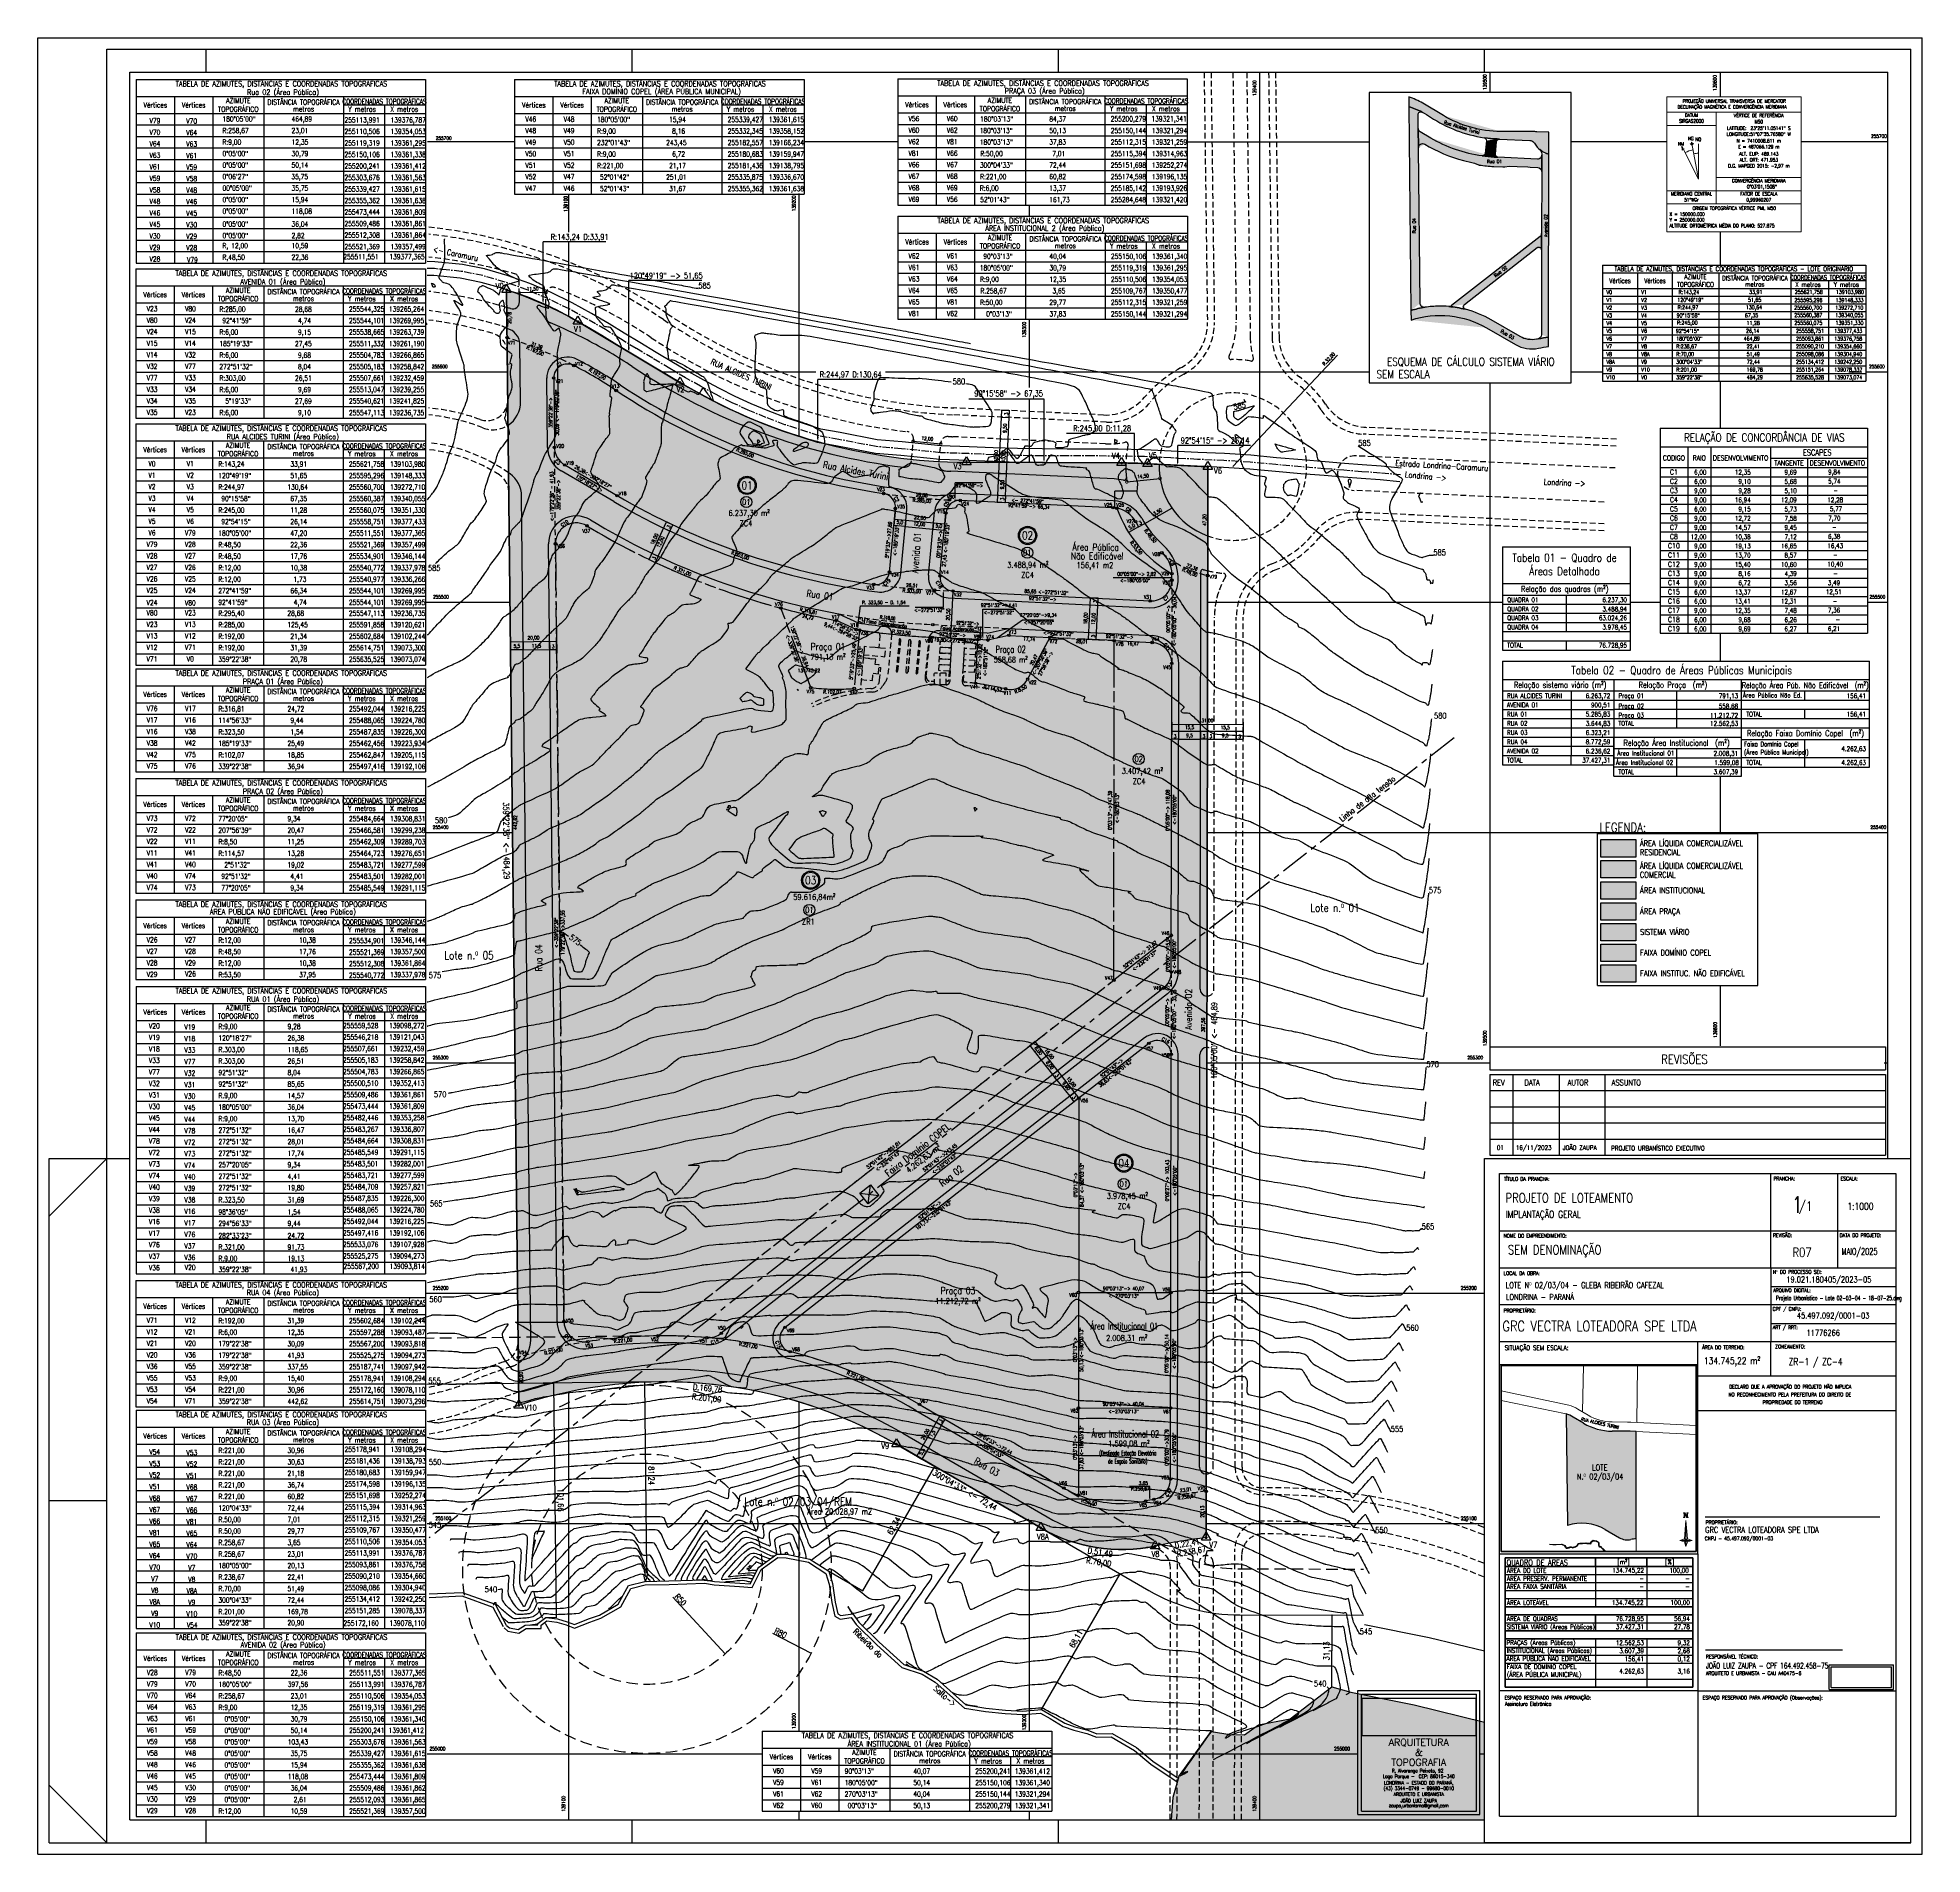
# Model space of a CAD drawing. Header units: millimetres. Extents: x 138869 to 139962, y 254956 to 255969.
# Drawn here: x 138869 to 139688, y 254956 to 255745 of the extents above; entities that cross this region are included whole.
import ezdxf
from ezdxf.enums import TextEntityAlignment as Align

# ---------------------------------------------------------------- set-up
doc = ezdxf.new("R2010")
doc.units = ezdxf.units.MM
for name, pattern in [('CENTER', [50.8, 31.75, -6.35, 6.35, -6.35]), ('HIDDEN', [0.375, 0.25, -0.125]), ('PHANTOM2', [31.75, 15.875, -3.175, 3.175, -3.175, 3.175, -3.175])]:
    doc.linetypes.add(name, pattern=pattern)
doc.layers.add('AR_MEIOFIO', color=7, linetype='Continuous', lineweight=13, true_color=0xa53b3b)
for name, color, linetype in [('AR_PREDIAL', 4, 'Continuous'), ('area lote', 4, 'Continuous'), ('Asfalto', 252, 'Continuous'), ('azimutes', 4, 'Continuous'), ('CIRCULO', 6, 'Continuous'), ('confrontantes', 3, 'Continuous'), ('correlo lev', 140, 'Continuous'), ('Cota separação', 11, 'Continuous'), ('cotas projeto', 7, 'Continuous'), ('cotas vias', 7, 'Continuous'), ('Curvas_Auxiliares', 11, 'Continuous'), ('Curvas_Mestras', 9, 'Continuous'), ('divisa condo', 150, 'PHANTOM2'), ('divisa matricula', 2, 'Continuous'), ('faixa desa_aceleração', 4, 'HIDDEN'), ('hact ext', 7, 'Continuous'), ('lagoas', 140, 'Continuous'), ('linha alta tensao', 175, 'CENTER'), ('malha coordenadas', 1, 'Continuous'), ('NUMERO-LOTE', 4, 'Continuous'), ('NUMERO-QUADRAS', 3, 'Continuous'), ('passeio projeto', 6, 'Continuous'), ('perimetro', 7, 'Continuous'), ('predial projeto', 3, 'Continuous'), ('projeção interna', 11, 'HIDDEN'), ('PROJEÇÃO VIAS', 4, 'HIDDEN'), ('proposta divisão', 10, 'Continuous'), ('SELO', 7, 'Continuous'), ('separação de vias', 11, 'HIDDEN'), ('Tabela', 7, 'Continuous'), ('tex1', 7, 'Continuous'), ('texto areas', 5, 'Continuous'), ('texto curva', 1, 'Continuous'), ('texto vertice', 6, 'Continuous'), ('texto vias', 4, 'Continuous'), ('torre energia', 4, 'Continuous'), ('vertice', 4, 'Continuous')]:
    doc.layers.add(name, color=color, linetype=linetype)
doc.layers.add('INFORMACOES_CARTOGRAFICAS', color=7, linetype='Continuous', lineweight=13)
doc.styles.add('2mm', font='romans.shx', dxfattribs={"height": 1})
doc.styles.get("Standard").update_dxf_attribs({"font": 'arial.ttf'})
doc.styles.add('STYLE-10', font='simplex.shx', dxfattribs={"width": 0.8, "height": 1.5})
doc.styles.add('STYLE1', font='simplex.shx', dxfattribs={"width": 0.8, "height": 1.5})
doc.styles.add('style13', font='simplex.shx', dxfattribs={"width": 0.8, "height": 3.5})
doc.styles.add('STYLE2', font='simplex.shx', dxfattribs={"width": 0.8, "height": 2.5})
doc.styles.add('style3', font='simplex.shx', dxfattribs={"width": 0.8, "height": 1})
doc.styles.add('style7', font='simplex.shx', dxfattribs={"width": 0.8, "height": 1.5})
doc.dimstyles.new('Copy of ISO-25', dxfattribs={"dimtxt": 1.5, "dimasz": 2.5, "dimexe": 0, "dimexo": 0, "dimtad": 1, "dimzin": 1, "dimtxsty": 'STYLE-10', "dimblk": 'DOTSMALL', "dimcen": 2.5, "dimse1": 1, "dimse2": 1, "dimsd1": 1, "dimsd2": 1, "dimclrd": 1, "dimclre": 1, "dimadec": 0, "dimazin": 0, "dimtfac": 1, "dimtmove": 0, "dimatfit": 3, "dimfxl": 1, "dimarcsym": 2})
doc.dimstyles.new('ISO-25', dxfattribs={"dimtxt": 2.5, "dimasz": 2.5, "dimexe": 1.25, "dimexo": 0.625, "dimtad": 1, "dimtxsty": 'Standard', "dimcen": 2.5, "dimadec": 0, "dimazin": 0, "dimtfac": 1, "dimtmove": 0, "dimatfit": 3, "dimfxl": 1, "dimarcsym": 0})

# ---------------------------------------------------------------- blocks, each defined once
blk = doc.blocks.new('_DotSmall')
at = {"color": 0, "linetype": 'ByBlock', "const_width": 0.5}
blk.add_lwpolyline([(-0.0625, 0, 1), (0.0625, 0, 1)], format="xyb", close=True, dxfattribs=at)
blk = doc.blocks.new('*D8')
at = {"layer": 'proposta divisão', "color": 1, "lineweight": -2, "transparency": 16777216}
blk.add_line((139133.99, 255080.14), (139133.11, 255161.37), dxfattribs=at)
for p, rotation in [((139133.11, 255161.37), 90.62266589030953), ((139133.99, 255080.14), 270.6226658903095)]:
    blk.add_blockref('_DotSmall', p, dxfattribs=dict(at, rotation=rotation))
at = {"layer": 'proposta divisão', "color": 0, "transparency": 16777216, "insert": (139135.54, 255120.78), "char_height": 2.5, "attachment_point": 5, "rotation": 270.62267, "style": 'STYLE2'}
blk.add_mtext('81,24', dxfattribs=at)
blk = doc.blocks.new('*D9')
at = {"layer": 'proposta divisão', "color": 1, "lineweight": -2, "transparency": 16777216}
for p, q in [((139244.2, 255133.26), (139258.91, 255124.74)), ((139227.67, 255070.79), (139258.91, 255124.74)), ((139212.96, 255079.31), (139227.67, 255070.79))]:
    blk.add_line(p, q, dxfattribs=at)
for p, rotation in [((139258.91, 255124.74), 59.9242152799794), ((139227.67, 255070.79), 239.9242152799794)]:
    blk.add_blockref('_DotSmall', p, dxfattribs=dict(at, rotation=rotation))
at = {"layer": 'proposta divisão', "color": 0, "transparency": 16777216, "insert": (139241.57, 255098.77), "char_height": 2.5, "attachment_point": 5, "rotation": 59.92422, "style": 'STYLE2'}
blk.add_mtext('62,34', dxfattribs=at)
blk = doc.blocks.new('*D10')
at = {"layer": 'proposta divisão', "color": 1, "lineweight": -2, "transparency": 16777216}
blk.add_line((139431.33, 255029.1), (139431.38, 255060.23), dxfattribs=at)
for p, rotation in [((139431.38, 255060.23), 89.91680108276582), ((139431.33, 255029.1), 269.9168010827659)]:
    blk.add_blockref('_DotSmall', p, dxfattribs=dict(at, rotation=rotation))
at = {"layer": 'proposta divisão', "color": 0, "transparency": 16777216, "insert": (139429.36, 255044.66), "char_height": 2.5, "attachment_point": 5, "rotation": 89.9168, "style": 'STYLE2'}
blk.add_mtext('31,13', dxfattribs=at)
blk = doc.blocks.new('*D11')
at = {"layer": 'proposta divisão', "color": 1, "lineweight": -2, "transparency": 16777216}
blk.add_line((139305.22, 255019.22), (139339.35, 255078.16), dxfattribs=at)
for p, rotation in [((139339.35, 255078.16), 59.92421527997057), ((139305.22, 255019.22), 239.9242152799706)]:
    blk.add_blockref('_DotSmall', p, dxfattribs=dict(at, rotation=rotation))
at = {"layer": 'proposta divisão', "color": 0, "transparency": 16777216, "insert": (139320.57, 255049.69), "char_height": 2.5, "attachment_point": 5, "rotation": 59.92422, "style": 'STYLE2'}
blk.add_mtext('68,11', dxfattribs=at)
blk = doc.blocks.new('*D12')
at = {"layer": 'proposta divisão', "color": 1, "lineweight": -2, "transparency": 16777216}
for p, q in [((139088.96, 255160.89), (139093.56, 255160.94)), ((139094.66, 255059.28), (139093.56, 255160.94)), ((139090.06, 255059.23), (139094.66, 255059.28))]:
    blk.add_line(p, q, dxfattribs=at)
for p, rotation in [((139093.56, 255160.94), 90.62266589033068), ((139094.66, 255059.28), 270.6226658903307)]:
    blk.add_blockref('_DotSmall', p, dxfattribs=dict(at, rotation=rotation))
at = {"layer": 'proposta divisão', "color": 0, "transparency": 16777216, "insert": (139096.1, 255110.14), "char_height": 2.5, "attachment_point": 5, "rotation": 270.62267, "style": 'STYLE2'}
blk.add_mtext('101,66', dxfattribs=at)
blk = doc.blocks.new('*D13')
at = {"layer": 'proposta divisão', "color": 1, "lineweight": -2, "transparency": 16777216}
blk.add_line((139145.18, 255068.02), (139167.91, 255043.4), dxfattribs=at)
at = {"layer": 'proposta divisão', "color": 1, "lineweight": -2, "transparency": 16777216, "rotation": 312.7063886916898}
blk.add_blockref('_DotSmall', (139167.91, 255043.4), dxfattribs=at)
at = {"layer": 'proposta divisão', "color": 0, "transparency": 16777216, "insert": (139148.58, 255066.91), "char_height": 2.5, "attachment_point": 5, "rotation": 312.70639, "style": 'STYLE2'}
blk.add_mtext('R50', dxfattribs=at)
blk = doc.blocks.new('*D14')
at = {"layer": 'proposta divisão', "color": 1, "lineweight": -2, "transparency": 16777216}
blk.add_line((139188.43, 255052.32), (139205.23, 255043.74), dxfattribs=at)
at = {"layer": 'proposta divisão', "color": 1, "lineweight": -2, "transparency": 16777216, "rotation": 332.9322524454421}
blk.add_blockref('_DotSmall', (139205.23, 255043.74), dxfattribs=at)
at = {"layer": 'proposta divisão', "color": 0, "transparency": 16777216, "insert": (139192, 255052.46), "char_height": 2.5, "attachment_point": 5, "rotation": 332.93225, "style": 'STYLE2'}
blk.add_mtext('R80', dxfattribs=at)
blk = doc.blocks.new('A$C01A55511')
at = {"layer": 'SELO', "color": 8}
for p, q in [((0, 0), (0, 19.2)), ((0, 19.2), (50, 19.2)), ((50, 0), (50, 19.2)), ((0, 0), (50, 0))]:
    blk.add_line(p, q, dxfattribs=at)
at = {"layer": 'SELO'}
for p, q in [((1.5, 1.5), (1.5, 17.7)), ((1.5, 17.7), (48.5, 17.7)), ((1.5, 17.7), (48.5, 17.7)), ((48.5, 1.5), (48.5, 17.7)), ((1.5, 1.5), (48.5, 1.5))]:
    blk.add_line(p, q, dxfattribs=at)
blk = doc.blocks.new('A$C5B3C79A9')
at = {"layer": 'SELO', "color": 8}
for p, q in [((0, 0), (0, 53.83)), ((0, 53.83), (52.91, 53.83)), ((52.91, 0), (52.91, 53.83)), ((0, 0), (52.91, 0))]:
    blk.add_line(p, q, dxfattribs=at)
at = {"layer": 'SELO'}
for p, q in [((1.5, 1.5), (1.5, 52.33)), ((1.5, 52.33), (51.41, 52.33)), ((51.41, 1.5), (51.41, 52.33)), ((1.5, 1.5), (51.41, 1.5))]:
    blk.add_line(p, q, dxfattribs=at)
blk.add_lwpolyline([(1.75, 34.23), (1.75, 50.62), (51.16, 50.62), (51.16, 34.23), (1.75, 34.23)], dxfattribs=at)
at = {"layer": 'SELO', "color": 2, "style": 'STYLE2'}
for s, p in [('ARQUITETURA', (26.38, 31.23)), ('&', (26.38, 27.06)), ('TOPOGRAFIA', (26.38, 22.75))]:
    blk.add_text(s, height=3, dxfattribs=at).set_placement(p, align=Align.MIDDLE)
at = {"layer": 'SELO', "color": 6, "style": 'STYLE2', "width": 0.8}
for s, p in [('Lago Parque -  CEP: 86015-340', (26.38, 16.37)), ('R, Alvarenga Peixoto, 92 ', (26.38, 18.9)), ('(43) 3344-0749 - 99680-0010', (26.38, 11.32)), ('LONDRINA - ESTADO DO PARANÁ,', (26.38, 13.85)), ('ARQUITETO E URBANISTA', (26.38, 8.79)), ('zaupa,urbanismo@gmail,com', (26.38, 3.73)), ('JOÃO LUIZ ZAUPA', (26.38, 6.26))]:
    blk.add_text(s, height=1.5, dxfattribs=at).set_placement(p, align=Align.MIDDLE)
blk = doc.blocks.new('*D17')
at = {"layer": 'cotas vias', "color": 1, "lineweight": -2, "transparency": 16777216}
for p, q in [((139312.19, 255296.47), (139312.31, 255296.56)), ((139321.53, 255284.74), (139312.31, 255296.56)), ((139321.42, 255284.65), (139321.53, 255284.74))]:
    blk.add_line(p, q, dxfattribs=at)
for p, rotation in [((139312.31, 255296.56), 127.9713470145114), ((139321.53, 255284.74), 307.9713470145114)]:
    blk.add_blockref('_DotSmall', p, dxfattribs=dict(at, rotation=rotation))
at = {"layer": 'cotas vias', "color": 0, "transparency": 16777216, "insert": (139318.02, 255291.51), "char_height": 1.5, "attachment_point": 5, "rotation": 307.97135, "style": 'STYLE1'}
blk.add_mtext('15,00', dxfattribs=at)
blk = doc.blocks.new('*D18')
at = {"layer": 'cotas vias', "color": 1, "lineweight": -2, "transparency": 16777216}
for p, q in [((139314.15, 255294.2), (139311.98, 255292.46)), ((139311.98, 255292.46), (139317.62, 255285.44)), ((139319.79, 255287.18), (139317.62, 255285.44))]:
    blk.add_line(p, q, dxfattribs=at)
for p, rotation in [((139311.98, 255292.46), 128.7869060336249), ((139317.62, 255285.44), 308.7869060336249)]:
    blk.add_blockref('_DotSmall', p, dxfattribs=dict(at, rotation=rotation))
at = {"layer": 'cotas vias', "color": 0, "transparency": 16777216, "insert": (139315.89, 255289.82), "char_height": 1.5, "attachment_point": 5, "rotation": 308.78691, "style": 'STYLE1'}
blk.add_mtext('9,00', dxfattribs=at)
blk = doc.blocks.new('*D19')
at = {"layer": 'cotas vias', "color": 1, "lineweight": -2, "transparency": 16777216}
for p, q in [((139312.31, 255296.56), (139310.11, 255294.85)), ((139311.96, 255292.49), (139310.11, 255294.85)), ((139314.15, 255294.2), (139311.96, 255292.49))]:
    blk.add_line(p, q, dxfattribs=at)
for p, rotation in [((139310.11, 255294.85), 127.9713470160225), ((139311.96, 255292.49), 307.9713470160225)]:
    blk.add_blockref('_DotSmall', p, dxfattribs=dict(at, rotation=rotation))
at = {"layer": 'cotas vias', "color": 0, "transparency": 16777216, "insert": (139312.02, 255294.44), "char_height": 1.5, "attachment_point": 5, "rotation": 307.97135, "style": 'STYLE1'}
blk.add_mtext('3', dxfattribs=at)
blk = doc.blocks.new('*D20')
at = {"layer": 'cotas vias', "color": 1, "lineweight": -2, "transparency": 16777216}
for p, q in [((139319.69, 255287.1), (139317.5, 255285.39)), ((139317.5, 255285.39), (139319.34, 255283.03)), ((139321.53, 255284.74), (139319.34, 255283.03))]:
    blk.add_line(p, q, dxfattribs=at)
for p, rotation in [((139317.5, 255285.39), 127.9713470145583), ((139319.34, 255283.03), 307.9713470145583)]:
    blk.add_blockref('_DotSmall', p, dxfattribs=dict(at, rotation=rotation))
at = {"layer": 'cotas vias', "color": 0, "transparency": 16777216, "insert": (139319.41, 255284.98), "char_height": 1.5, "attachment_point": 5, "rotation": 307.97135, "style": 'STYLE1'}
blk.add_mtext('3', dxfattribs=at)
blk = doc.blocks.new('*D21')
at = {"layer": 'cotas vias', "color": 1, "lineweight": -2, "transparency": 16777216}
for p, q in [((139361.77, 255447.91), (139361.77, 255446.95)), ((139361.77, 255446.95), (139392.77, 255446.92)), ((139392.77, 255447.88), (139392.77, 255446.92))]:
    blk.add_line(p, q, dxfattribs=at)
for p, rotation in [((139361.77, 255446.95), 179.9463538647824), ((139392.77, 255446.92), 359.9463538647824)]:
    blk.add_blockref('_DotSmall', p, dxfattribs=dict(at, rotation=rotation))
at = {"layer": 'cotas vias', "color": 0, "transparency": 16777216, "insert": (139377.27, 255448.33), "char_height": 1.5, "attachment_point": 5, "rotation": 359.94635, "style": 'STYLE1'}
blk.add_mtext('31,00', dxfattribs=at)
blk = doc.blocks.new('*D22')
at = {"layer": 'cotas vias', "color": 1, "lineweight": -2, "transparency": 16777216}
for p, q in [((139361.77, 255446.95), (139361.77, 255443.99)), ((139361.77, 255443.99), (139377.27, 255443.97)), ((139377.27, 255446.93), (139377.27, 255443.97))]:
    blk.add_line(p, q, dxfattribs=at)
for p, rotation in [((139361.77, 255443.99), 179.9168010825579), ((139377.27, 255443.97), 359.9168010825579)]:
    blk.add_blockref('_DotSmall', p, dxfattribs=dict(at, rotation=rotation))
at = {"layer": 'cotas vias', "color": 0, "transparency": 16777216, "insert": (139369.52, 255445.37), "char_height": 1.5, "attachment_point": 5, "rotation": 359.9168, "style": 'STYLE1'}
blk.add_mtext('15,5', dxfattribs=at)
blk = doc.blocks.new('*D23')
at = {"layer": 'cotas vias', "color": 1, "lineweight": -2, "transparency": 16777216}
for p, q in [((139364.77, 255443.99), (139364.76, 255440.47)), ((139374.27, 255443.97), (139374.26, 255440.45)), ((139364.76, 255440.47), (139374.26, 255440.45))]:
    blk.add_line(p, q, dxfattribs=at)
for p, rotation in [((139364.76, 255440.47), 179.9168010826237), ((139374.26, 255440.45), 359.9168010826237)]:
    blk.add_blockref('_DotSmall', p, dxfattribs=dict(at, rotation=rotation))
at = {"layer": 'cotas vias', "color": 0, "transparency": 16777216, "insert": (139369.51, 255441.85), "char_height": 1.5, "attachment_point": 5, "rotation": 359.9168, "style": 'STYLE1'}
blk.add_mtext('9,5', dxfattribs=at)
blk = doc.blocks.new('*D24')
at = {"layer": 'cotas vias', "color": 1, "lineweight": -2, "transparency": 16777216}
for p, q in [((139361.77, 255443.99), (139361.76, 255440.47)), ((139364.77, 255443.99), (139364.76, 255440.47)), ((139364.76, 255440.47), (139361.76, 255440.47))]:
    blk.add_line(p, q, dxfattribs=at)
for p, rotation in [((139361.76, 255440.47), 179.9168010825615), ((139364.76, 255440.47), 359.9168010825616)]:
    blk.add_blockref('_DotSmall', p, dxfattribs=dict(at, rotation=rotation))
at = {"layer": 'cotas vias', "color": 0, "transparency": 16777216, "insert": (139363.26, 255441.72), "char_height": 1.5, "attachment_point": 5, "rotation": 359.9168, "style": 'STYLE1'}
blk.add_mtext('3', dxfattribs=at)
blk = doc.blocks.new('*D25')
at = {"layer": 'cotas vias', "color": 1, "lineweight": -2, "transparency": 16777216}
for p, q in [((139377.27, 255446.93), (139377.27, 255443.97)), ((139377.27, 255443.97), (139392.77, 255443.94)), ((139392.77, 255446.91), (139392.77, 255443.94))]:
    blk.add_line(p, q, dxfattribs=at)
for p, rotation in [((139377.27, 255443.97), 179.9168010826208), ((139392.77, 255443.94), 359.9168010826208)]:
    blk.add_blockref('_DotSmall', p, dxfattribs=dict(at, rotation=rotation))
at = {"layer": 'cotas vias', "color": 0, "transparency": 16777216, "insert": (139385.02, 255445.35), "char_height": 1.5, "attachment_point": 5, "rotation": 359.9168, "style": 'STYLE1'}
blk.add_mtext('15,5', dxfattribs=at)
blk = doc.blocks.new('*D26')
at = {"layer": 'cotas vias', "color": 1, "lineweight": -2, "transparency": 16777216}
for p, q in [((139377.27, 255443.97), (139377.26, 255440.45)), ((139380.27, 255443.96), (139380.26, 255440.45)), ((139377.26, 255440.45), (139380.26, 255440.45))]:
    blk.add_line(p, q, dxfattribs=at)
for p, rotation in [((139377.26, 255440.45), 179.9168010822941), ((139380.26, 255440.45), 359.9168010822941)]:
    blk.add_blockref('_DotSmall', p, dxfattribs=dict(at, rotation=rotation))
at = {"layer": 'cotas vias', "color": 0, "transparency": 16777216, "insert": (139378.76, 255441.7), "char_height": 1.5, "attachment_point": 5, "rotation": 359.9168, "style": 'STYLE1'}
blk.add_mtext('3', dxfattribs=at)
blk = doc.blocks.new('*D27')
at = {"layer": 'cotas vias', "color": 1, "lineweight": -2, "transparency": 16777216}
for p, q in [((139374.26, 255440.45), (139374.26, 255440.45)), ((139377.26, 255440.45), (139374.26, 255440.45)), ((139377.26, 255440.45), (139377.26, 255440.45))]:
    blk.add_line(p, q, dxfattribs=at)
for p, rotation in [((139374.26, 255440.45), 179.9168010830815), ((139377.26, 255440.45), 359.9168010830816)]:
    blk.add_blockref('_DotSmall', p, dxfattribs=dict(at, rotation=rotation))
at = {"layer": 'cotas vias', "color": 0, "transparency": 16777216, "insert": (139375.76, 255441.7), "char_height": 1.5, "attachment_point": 5, "rotation": 359.9168, "style": 'STYLE1'}
blk.add_mtext('3', dxfattribs=at)
blk = doc.blocks.new('*D28')
at = {"layer": 'cotas vias', "color": 1, "lineweight": -2, "transparency": 16777216}
for p, q in [((139380.27, 255443.96), (139380.26, 255440.45)), ((139389.77, 255443.95), (139389.76, 255440.43)), ((139380.26, 255440.45), (139389.76, 255440.43))]:
    blk.add_line(p, q, dxfattribs=at)
for p, rotation in [((139380.26, 255440.45), 179.9168010824394), ((139389.76, 255440.43), 359.9168010824395)]:
    blk.add_blockref('_DotSmall', p, dxfattribs=dict(at, rotation=rotation))
at = {"layer": 'cotas vias', "color": 0, "transparency": 16777216, "insert": (139385.01, 255441.83), "char_height": 1.5, "attachment_point": 5, "rotation": 359.9168, "style": 'STYLE1'}
blk.add_mtext('9,5', dxfattribs=at)
blk = doc.blocks.new('*D29')
at = {"layer": 'cotas vias', "color": 1, "lineweight": -2, "transparency": 16777216}
for p, q in [((139389.77, 255443.95), (139389.76, 255440.43)), ((139392.77, 255443.94), (139392.76, 255440.43)), ((139389.76, 255440.43), (139392.76, 255440.43))]:
    blk.add_line(p, q, dxfattribs=at)
for p, rotation in [((139389.76, 255440.43), 179.916801084077), ((139392.76, 255440.43), 359.916801084077)]:
    blk.add_blockref('_DotSmall', p, dxfattribs=dict(at, rotation=rotation))
at = {"layer": 'cotas vias', "color": 0, "transparency": 16777216, "insert": (139391.26, 255441.68), "char_height": 1.5, "attachment_point": 5, "rotation": 359.9168, "style": 'STYLE1'}
blk.add_mtext('3', dxfattribs=at)
blk = doc.blocks.new('*D30')
at = {"layer": 'cotas vias', "color": 1, "lineweight": -2, "transparency": 16777216}
for p, q in [((139134.88, 255518.48), (139142.52, 255534.78)), ((139142.31, 255534.87), (139142.52, 255534.78)), ((139134.68, 255518.57), (139134.88, 255518.48))]:
    blk.add_line(p, q, dxfattribs=at)
for p, rotation in [((139142.52, 255534.78), 64.90063426958068), ((139134.88, 255518.48), 244.9006342695807)]:
    blk.add_blockref('_DotSmall', p, dxfattribs=dict(at, rotation=rotation))
at = {"layer": 'cotas vias', "color": 0, "transparency": 16777216, "insert": (139137.44, 255527.22), "char_height": 1.5, "attachment_point": 5, "rotation": 64.90063, "style": 'STYLE1'}
blk.add_mtext('18,00', dxfattribs=at)
blk = doc.blocks.new('*D31')
at = {"layer": 'cotas vias', "color": 1, "lineweight": -2, "transparency": 16777216}
for p, q in [((139138.79, 255519.96), (139143.88, 255530.83)), ((139141.25, 255532.06), (139143.88, 255530.83)), ((139136.15, 255521.2), (139138.79, 255519.96))]:
    blk.add_line(p, q, dxfattribs=at)
for p, rotation in [((139143.88, 255530.83), 64.90063426991095), ((139138.79, 255519.96), 244.900634269911)]:
    blk.add_blockref('_DotSmall', p, dxfattribs=dict(at, rotation=rotation))
at = {"layer": 'cotas vias', "color": 0, "transparency": 16777216, "insert": (139140.07, 255525.99), "char_height": 1.5, "attachment_point": 5, "rotation": 64.90063, "style": 'STYLE1'}
blk.add_mtext('12,00', dxfattribs=at)
blk = doc.blocks.new('*D32')
at = {"layer": 'cotas vias', "color": 1, "lineweight": -2, "transparency": 16777216}
for p, q in [((139141.25, 255532.06), (139143.88, 255530.83)), ((139142.52, 255534.78), (139145.15, 255533.55)), ((139143.88, 255530.83), (139145.15, 255533.55))]:
    blk.add_line(p, q, dxfattribs=at)
for p, rotation in [((139143.88, 255530.83), 244.9006342674008), ((139145.15, 255533.55), 64.90063426740079)]:
    blk.add_blockref('_DotSmall', p, dxfattribs=dict(at, rotation=rotation))
at = {"layer": 'cotas vias', "color": 0, "transparency": 16777216, "insert": (139143.38, 255532.72), "char_height": 1.5, "attachment_point": 5, "rotation": 64.90063, "style": 'STYLE1'}
blk.add_mtext('3', dxfattribs=at)
blk = doc.blocks.new('*D33')
at = {"layer": 'cotas vias', "color": 1, "lineweight": -2, "transparency": 16777216}
for p, q in [((139134.88, 255518.48), (139137.51, 255517.25)), ((139136.15, 255521.2), (139138.79, 255519.96)), ((139138.79, 255519.96), (139137.51, 255517.25))]:
    blk.add_line(p, q, dxfattribs=at)
for p, rotation in [((139137.51, 255517.25), 244.9006342704077), ((139138.79, 255519.96), 64.90063427040762)]:
    blk.add_blockref('_DotSmall', p, dxfattribs=dict(at, rotation=rotation))
at = {"layer": 'cotas vias', "color": 0, "transparency": 16777216, "insert": (139137.02, 255519.13), "char_height": 1.5, "attachment_point": 5, "rotation": 64.90063, "style": 'STYLE1'}
blk.add_mtext('3', dxfattribs=at)
blk = doc.blocks.new('*D34')
at = {"layer": 'cotas vias', "color": 1, "lineweight": -2, "transparency": 16777216}
for p, q in [((139286.17, 255543.34), (139288.06, 255583.29)), ((139287.93, 255583.3), (139288.06, 255583.29)), ((139286.04, 255543.34), (139286.17, 255543.34))]:
    blk.add_line(p, q, dxfattribs=at)
for p, rotation in [((139288.06, 255583.29), 87.30039750887968), ((139286.17, 255543.34), 267.3003975088797)]:
    blk.add_blockref('_DotSmall', p, dxfattribs=dict(at, rotation=rotation))
at = {"layer": 'cotas vias', "color": 0, "transparency": 16777216, "insert": (139285.72, 255563.38), "char_height": 1.5, "attachment_point": 5, "rotation": 87.3004, "style": 'STYLE1'}
blk.add_mtext('40,00', dxfattribs=at)
blk = doc.blocks.new('*D35')
at = {"layer": 'cotas vias', "color": 1, "lineweight": -2, "transparency": 16777216}
for p, q in [((139286.17, 255543.34), (139289.42, 255543.19)), ((139286.31, 255546.34), (139289.57, 255546.18)), ((139289.57, 255546.18), (139289.42, 255543.19))]:
    blk.add_line(p, q, dxfattribs=at)
for p, rotation in [((139289.42, 255543.19), 267.3003975090456), ((139289.57, 255546.18), 87.3003975090456)]:
    blk.add_blockref('_DotSmall', p, dxfattribs=dict(at, rotation=rotation))
at = {"layer": 'cotas vias', "color": 0, "transparency": 16777216, "insert": (139288.25, 255544.74), "char_height": 1.5, "attachment_point": 5, "rotation": 87.3004, "style": 'STYLE1'}
blk.add_mtext('3', dxfattribs=at)
blk = doc.blocks.new('*D36')
at = {"layer": 'cotas vias', "color": 1, "lineweight": -2, "transparency": 16777216}
for p, q in [((139287.47, 255570.81), (139290.72, 255570.65)), ((139290.01, 255555.67), (139290.72, 255570.65)), ((139286.76, 255555.82), (139290.01, 255555.67))]:
    blk.add_line(p, q, dxfattribs=at)
for p, rotation in [((139290.72, 255570.65), 87.30039750914615), ((139290.01, 255555.67), 267.3003975091462)]:
    blk.add_blockref('_DotSmall', p, dxfattribs=dict(at, rotation=rotation))
at = {"layer": 'cotas vias', "color": 0, "transparency": 16777216, "insert": (139288.98, 255563.23), "char_height": 1.5, "attachment_point": 5, "rotation": 87.3004, "style": 'STYLE1'}
blk.add_mtext('15,00', dxfattribs=at)
blk = doc.blocks.new('*D37')
at = {"layer": 'cotas vias', "color": 1, "lineweight": -2, "transparency": 16777216}
for p, q in [((139287.92, 255580.3), (139291.17, 255580.14)), ((139290.72, 255570.65), (139291.17, 255580.14)), ((139287.47, 255570.81), (139290.72, 255570.65))]:
    blk.add_line(p, q, dxfattribs=at)
for p, rotation in [((139291.17, 255580.14), 87.3003975088675), ((139290.72, 255570.65), 267.3003975088675)]:
    blk.add_blockref('_DotSmall', p, dxfattribs=dict(at, rotation=rotation))
at = {"layer": 'cotas vias', "color": 0, "transparency": 16777216, "insert": (139289.55, 255575.47), "char_height": 1.5, "attachment_point": 5, "rotation": 87.3004, "style": 'STYLE1'}
blk.add_mtext('9,50', dxfattribs=at)
blk = doc.blocks.new('*D38')
at = {"layer": 'cotas vias', "color": 1, "lineweight": -2, "transparency": 16777216}
for p, q in [((139287.92, 255580.3), (139291.17, 255580.14)), ((139288.06, 255583.29), (139291.31, 255583.14)), ((139291.17, 255580.14), (139291.31, 255583.14))]:
    blk.add_line(p, q, dxfattribs=at)
for p, rotation in [((139291.17, 255580.14), 267.3003975091241), ((139291.31, 255583.14), 87.30039750912414)]:
    blk.add_blockref('_DotSmall', p, dxfattribs=dict(at, rotation=rotation))
at = {"layer": 'cotas vias', "color": 0, "transparency": 16777216, "insert": (139289.99, 255581.7), "char_height": 1.5, "attachment_point": 5, "rotation": 87.3004, "style": 'STYLE1'}
blk.add_mtext('3', dxfattribs=at)
blk = doc.blocks.new('*D39')
at = {"layer": 'cotas vias', "color": 1, "lineweight": -2, "transparency": 16777216}
for p, q in [((139074.73, 255482.79), (139094.73, 255483)), ((139074.75, 255481.03), (139074.73, 255482.79)), ((139094.75, 255481.24), (139094.73, 255483))]:
    blk.add_line(p, q, dxfattribs=at)
for p, rotation in [((139074.73, 255482.79), 180.6226658902409), ((139094.73, 255483), 0.6226658902409478)]:
    blk.add_blockref('_DotSmall', p, dxfattribs=dict(at, rotation=rotation))
at = {"layer": 'cotas vias', "color": 0, "transparency": 16777216, "insert": (139084.72, 255484.29), "char_height": 1.5, "attachment_point": 5, "rotation": 0.62267, "style": 'STYLE1'}
blk.add_mtext('20,00', dxfattribs=at)
blk = doc.blocks.new('*D40')
at = {"layer": 'cotas vias', "color": 1, "lineweight": -2, "transparency": 16777216}
for p, q in [((139080.23, 255482.85), (139080.27, 255479.31)), ((139091.73, 255482.97), (139091.77, 255479.44)), ((139080.27, 255479.31), (139091.77, 255479.44))]:
    blk.add_line(p, q, dxfattribs=at)
for p, rotation in [((139080.27, 255479.31), 180.6226658902633), ((139091.77, 255479.44), 0.6226658902633262)]:
    blk.add_blockref('_DotSmall', p, dxfattribs=dict(at, rotation=rotation))
at = {"layer": 'cotas vias', "color": 0, "transparency": 16777216, "insert": (139086.01, 255480.77), "char_height": 1.5, "attachment_point": 5, "rotation": 0.62267, "style": 'STYLE1'}
blk.add_mtext('11,5', dxfattribs=at)
blk = doc.blocks.new('*D41')
at = {"layer": 'cotas vias', "color": 1, "lineweight": -2, "transparency": 16777216}
for p, q in [((139074.73, 255482.79), (139074.77, 255479.25)), ((139080.23, 255482.85), (139080.27, 255479.31)), ((139080.27, 255479.31), (139074.77, 255479.25))]:
    blk.add_line(p, q, dxfattribs=at)
for p, rotation in [((139074.77, 255479.25), 180.6226658903741), ((139080.27, 255479.31), 0.6226658903741189)]:
    blk.add_blockref('_DotSmall', p, dxfattribs=dict(at, rotation=rotation))
at = {"layer": 'cotas vias', "color": 0, "transparency": 16777216, "insert": (139077.51, 255480.67), "char_height": 1.5, "attachment_point": 5, "rotation": 0.62267, "style": 'STYLE1'}
blk.add_mtext('5,5', dxfattribs=at)
blk = doc.blocks.new('*D42')
at = {"layer": 'cotas vias', "color": 1, "lineweight": -2, "transparency": 16777216}
for p, q in [((139091.73, 255482.97), (139091.77, 255479.44)), ((139094.73, 255483), (139094.77, 255479.47)), ((139091.77, 255479.44), (139094.77, 255479.47))]:
    blk.add_line(p, q, dxfattribs=at)
for p, rotation in [((139091.77, 255479.44), 180.6226658904669), ((139094.77, 255479.47), 0.6226658904668945)]:
    blk.add_blockref('_DotSmall', p, dxfattribs=dict(at, rotation=rotation))
at = {"layer": 'cotas vias', "color": 0, "transparency": 16777216, "insert": (139093.26, 255480.7), "char_height": 1.5, "attachment_point": 5, "rotation": 0.62267, "style": 'STYLE1'}
blk.add_mtext('3', dxfattribs=at)
blk = doc.blocks.new('*D43')
at = {"layer": 'cotas vias', "color": 1, "lineweight": -2, "transparency": 16777216}
for p, q in [((139251.14, 255129.24), (139261.16, 255146.55)), ((139262.17, 255145.97), (139261.16, 255146.55)), ((139252.14, 255128.66), (139251.14, 255129.24))]:
    blk.add_line(p, q, dxfattribs=at)
for p, rotation in [((139261.16, 255146.55), 59.924215280152), ((139251.14, 255129.24), 239.924215280152)]:
    blk.add_blockref('_DotSmall', p, dxfattribs=dict(at, rotation=rotation))
at = {"layer": 'cotas vias', "color": 0, "transparency": 16777216, "insert": (139254.94, 255138.6), "char_height": 1.5, "attachment_point": 5, "rotation": 59.92422, "style": 'STYLE1'}
blk.add_mtext('20,00', dxfattribs=at)
blk = doc.blocks.new('*D44')
at = {"layer": 'cotas vias', "color": 1, "lineweight": -2, "transparency": 16777216}
for p, q in [((139261.16, 255146.55), (139263.4, 255145.25)), ((139259.66, 255143.95), (139261.9, 255142.66)), ((139261.9, 255142.66), (139263.4, 255145.25))]:
    blk.add_line(p, q, dxfattribs=at)
for p, rotation in [((139261.9, 255142.66), 239.9242152803051), ((139263.4, 255145.25), 59.92421528030513)]:
    blk.add_blockref('_DotSmall', p, dxfattribs=dict(at, rotation=rotation))
at = {"layer": 'cotas vias', "color": 0, "transparency": 16777216, "insert": (139261.57, 255144.58), "char_height": 1.5, "attachment_point": 5, "rotation": 59.92422, "style": 'STYLE1'}
blk.add_mtext('3', dxfattribs=at)
blk = doc.blocks.new('*D45')
at = {"layer": 'cotas vias', "color": 1, "lineweight": -2, "transparency": 16777216}
for p, q in [((139261.9, 255142.66), (139256.14, 255132.7)), ((139259.66, 255143.95), (139261.9, 255142.66)), ((139253.89, 255134), (139256.14, 255132.7))]:
    blk.add_line(p, q, dxfattribs=at)
for p, rotation in [((139261.9, 255142.66), 59.92421528008641), ((139256.14, 255132.7), 239.9242152800864)]:
    blk.add_blockref('_DotSmall', p, dxfattribs=dict(at, rotation=rotation))
at = {"layer": 'cotas vias', "color": 0, "transparency": 16777216, "insert": (139257.81, 255138.38), "char_height": 1.5, "attachment_point": 5, "rotation": 59.92422, "style": 'STYLE1'}
blk.add_mtext('11,5', dxfattribs=at)
blk = doc.blocks.new('*D46')
at = {"layer": 'cotas vias', "color": 1, "lineweight": -2, "transparency": 16777216}
for p, q in [((139256.14, 255132.7), (139253.38, 255127.94)), ((139253.89, 255134), (139256.14, 255132.7)), ((139251.14, 255129.24), (139253.38, 255127.94))]:
    blk.add_line(p, q, dxfattribs=at)
for p, rotation in [((139256.14, 255132.7), 59.92421528005372), ((139253.38, 255127.94), 239.9242152800537)]:
    blk.add_blockref('_DotSmall', p, dxfattribs=dict(at, rotation=rotation))
at = {"layer": 'cotas vias', "color": 0, "transparency": 16777216, "insert": (139253.55, 255131.02), "char_height": 1.5, "attachment_point": 5, "rotation": 59.92422, "style": 'STYLE1'}
blk.add_mtext('5,5', dxfattribs=at)
blk = doc.blocks.new('*D47')
at = {"layer": 'cotas vias', "color": 1, "lineweight": -2, "transparency": 16777216}
for p, q in [((139286.76, 255555.82), (139290.01, 255555.67)), ((139289.57, 255546.18), (139290.01, 255555.67)), ((139286.31, 255546.34), (139289.57, 255546.18))]:
    blk.add_line(p, q, dxfattribs=at)
for p, rotation in [((139290.01, 255555.67), 87.30039750870046), ((139289.57, 255546.18), 267.3003975087004)]:
    blk.add_blockref('_DotSmall', p, dxfattribs=dict(at, rotation=rotation))
at = {"layer": 'cotas vias', "color": 0, "transparency": 16777216, "insert": (139288.4, 255550.99), "char_height": 1.5, "attachment_point": 5, "rotation": 87.3004, "style": 'STYLE1'}
blk.add_mtext('9,50', dxfattribs=at)
blk = doc.blocks.new('*D48')
at = {"layer": 'cotas vias', "color": 1, "lineweight": -2, "transparency": 16777216}
for p, q in [((139302.35, 255309.09), (139302.46, 255309.18)), ((139312.31, 255296.56), (139302.46, 255309.18)), ((139312.19, 255296.47), (139312.31, 255296.56))]:
    blk.add_line(p, q, dxfattribs=at)
for p, rotation in [((139302.46, 255309.18), 127.9713470144715), ((139312.31, 255296.56), 307.9713470144715)]:
    blk.add_blockref('_DotSmall', p, dxfattribs=dict(at, rotation=rotation))
at = {"layer": 'cotas vias', "color": 0, "transparency": 16777216, "insert": (139308.48, 255303.73), "char_height": 1.5, "attachment_point": 5, "rotation": 307.97135, "style": 'STYLE1'}
blk.add_mtext('16,00', dxfattribs=at)
blk = doc.blocks.new('*D49')
at = {"layer": 'cotas vias', "color": 1, "lineweight": -2, "transparency": 16777216}
for p, q in [((139307.38, 255302.87), (139305.19, 255301.16)), ((139310.11, 255294.85), (139305.19, 255301.16)), ((139312.31, 255296.56), (139310.11, 255294.85))]:
    blk.add_line(p, q, dxfattribs=at)
for p, rotation in [((139305.19, 255301.16), 127.9713470161387), ((139310.11, 255294.85), 307.9713470161387)]:
    blk.add_blockref('_DotSmall', p, dxfattribs=dict(at, rotation=rotation))
at = {"layer": 'cotas vias', "color": 0, "transparency": 16777216, "insert": (139308.75, 255298.86), "char_height": 1.5, "attachment_point": 5, "rotation": 307.97135, "style": 'STYLE1'}
blk.add_mtext('8,00', dxfattribs=at)
blk = doc.blocks.new('*D50')
at = {"layer": 'cotas vias', "color": 1, "lineweight": -2, "transparency": 16777216}
for p, q in [((139302.46, 255309.18), (139300.27, 255307.47)), ((139305.19, 255301.16), (139300.27, 255307.47)), ((139307.38, 255302.87), (139305.19, 255301.16))]:
    blk.add_line(p, q, dxfattribs=at)
for p, rotation in [((139300.27, 255307.47), 127.9713470161387), ((139305.19, 255301.16), 307.9713470161387)]:
    blk.add_blockref('_DotSmall', p, dxfattribs=dict(at, rotation=rotation))
at = {"layer": 'cotas vias', "color": 0, "transparency": 16777216, "insert": (139303.83, 255305.17), "char_height": 1.5, "attachment_point": 5, "rotation": 307.97135, "style": 'STYLE1'}
blk.add_mtext('8,00', dxfattribs=at)
blk = doc.blocks.new('*D51')
at = {"layer": 'cotas vias', "color": 1, "lineweight": -2, "transparency": 16777216}
for p, q in [((139241.81, 255540.48), (139241.41, 255535.95)), ((139241.41, 255535.95), (139263.32, 255533.99)), ((139263.73, 255538.52), (139263.32, 255533.99))]:
    blk.add_line(p, q, dxfattribs=at)
for p, rotation in [((139241.41, 255535.95), 174.8983650330663), ((139263.32, 255533.99), 354.8983650330663)]:
    blk.add_blockref('_DotSmall', p, dxfattribs=dict(at, rotation=rotation))
at = {"layer": 'cotas vias', "color": 0, "transparency": 16777216, "insert": (139252.49, 255536.35), "char_height": 1.5, "attachment_point": 5, "rotation": 354.89837, "style": 'STYLE1'}
blk.add_mtext('22,00', dxfattribs=at)
blk = doc.blocks.new('*D52')
at = {"layer": 'cotas vias', "color": 1, "lineweight": -2, "transparency": 16777216}
for p, q in [((139246.38, 255535.56), (139246.12, 255532.81)), ((139246.12, 255532.81), (139258.07, 255531.7)), ((139258.32, 255534.45), (139258.07, 255531.7))]:
    blk.add_line(p, q, dxfattribs=at)
for p, rotation in [((139246.12, 255532.81), 174.6740456698089), ((139258.07, 255531.7), 354.6740456698088)]:
    blk.add_blockref('_DotSmall', p, dxfattribs=dict(at, rotation=rotation))
at = {"layer": 'cotas vias', "color": 0, "transparency": 16777216, "insert": (139252.22, 255533.64), "char_height": 1.5, "attachment_point": 5, "rotation": 354.67405, "style": 'STYLE1'}
blk.add_mtext('12,00', dxfattribs=at)
blk = doc.blocks.new('*D53')
at = {"layer": 'cotas vias', "color": 1, "lineweight": -2, "transparency": 16777216}
for p, q in [((139241.4, 255536.03), (139241.14, 255533.28)), ((139246.12, 255532.81), (139241.14, 255533.28)), ((139246.38, 255535.56), (139246.12, 255532.81))]:
    blk.add_line(p, q, dxfattribs=at)
for p, rotation in [((139241.14, 255533.28), 174.6740456690156), ((139246.12, 255532.81), 354.6740456690155)]:
    blk.add_blockref('_DotSmall', p, dxfattribs=dict(at, rotation=rotation))
at = {"layer": 'cotas vias', "color": 0, "transparency": 16777216, "insert": (139243.76, 255534.43), "char_height": 1.5, "attachment_point": 5, "rotation": 354.67405, "style": 'STYLE1'}
blk.add_mtext('5,0', dxfattribs=at)
blk = doc.blocks.new('*D54')
at = {"layer": 'cotas vias', "color": 1, "lineweight": -2, "transparency": 16777216}
for p, q in [((139258.32, 255534.45), (139258.07, 255531.7)), ((139258.07, 255531.7), (139263.05, 255531.24)), ((139263.3, 255533.98), (139263.05, 255531.24))]:
    blk.add_line(p, q, dxfattribs=at)
for p, rotation in [((139258.07, 255531.7), 174.6740456696178), ((139263.05, 255531.24), 354.6740456696177)]:
    blk.add_blockref('_DotSmall', p, dxfattribs=dict(at, rotation=rotation))
at = {"layer": 'cotas vias', "color": 0, "transparency": 16777216, "insert": (139260.69, 255532.85), "char_height": 1.5, "attachment_point": 5, "rotation": 354.67405, "style": 'STYLE1'}
blk.add_mtext('5,0', dxfattribs=at)
blk = doc.blocks.new('*D55')
at = {"layer": 'cotas vias', "color": 1, "lineweight": -2, "transparency": 16777216}
for p, q in [((139265.84, 255484.31), (139266.87, 255504.78)), ((139267.28, 255504.76), (139266.87, 255504.78)), ((139266.26, 255484.29), (139265.84, 255484.31))]:
    blk.add_line(p, q, dxfattribs=at)
for p, rotation in [((139266.87, 255504.78), 87.14108530526136), ((139265.84, 255484.31), 267.1410853052614)]:
    blk.add_blockref('_DotSmall', p, dxfattribs=dict(at, rotation=rotation))
at = {"layer": 'cotas vias', "color": 0, "transparency": 16777216, "insert": (139264.96, 255494.61), "char_height": 1.5, "attachment_point": 5, "rotation": 87.14109, "style": 'STYLE1'}
blk.add_mtext('20,50', dxfattribs=at)
blk = doc.blocks.new('*D56')
at = {"layer": 'cotas vias', "color": 1, "lineweight": -2, "transparency": 16777216}
for p, q in [((139278.02, 255483.7), (139278.64, 255483.67)), ((139278.17, 255486.69), (139278.79, 255486.66)), ((139278.79, 255486.66), (139278.64, 255483.67))]:
    blk.add_line(p, q, dxfattribs=at)
for p, rotation in [((139278.64, 255483.67), 267.1410853076585), ((139278.79, 255486.66), 87.14108530765851)]:
    blk.add_blockref('_DotSmall', p, dxfattribs=dict(at, rotation=rotation))
at = {"layer": 'cotas vias', "color": 0, "transparency": 16777216, "insert": (139277.47, 255485.13), "char_height": 1.5, "attachment_point": 5, "rotation": 87.14109, "style": 'STYLE1'}
blk.add_mtext('3', dxfattribs=at)
blk = doc.blocks.new('*D57')
at = {"layer": 'cotas vias', "color": 1, "lineweight": -2, "transparency": 16777216}
for p, q in [((139329.11, 255486.66), (139329.71, 255498.64)), ((139329.71, 255498.64), (139329.71, 255498.64)), ((139329.11, 255486.66), (139329.11, 255486.66))]:
    blk.add_line(p, q, dxfattribs=at)
for p, rotation in [((139329.71, 255498.64), 87.13028939076621), ((139329.11, 255486.66), 267.1302893907662)]:
    blk.add_blockref('_DotSmall', p, dxfattribs=dict(at, rotation=rotation))
at = {"layer": 'cotas vias', "color": 0, "transparency": 16777216, "insert": (139328.02, 255492.72), "char_height": 1.5, "attachment_point": 5, "rotation": 87.13029, "style": 'STYLE1'}
blk.add_mtext('12,00', dxfattribs=at)
blk = doc.blocks.new('*D58')
at = {"layer": 'cotas vias', "color": 1, "lineweight": -2, "transparency": 16777216}
for p, q in [((139329.71, 255498.64), (139329.86, 255501.63)), ((139329.71, 255498.64), (139329.71, 255498.64)), ((139329.86, 255501.63), (139329.86, 255501.63))]:
    blk.add_line(p, q, dxfattribs=at)
for p, rotation in [((139329.71, 255498.64), 267.1410853054102), ((139329.86, 255501.63), 87.14108530541016)]:
    blk.add_blockref('_DotSmall', p, dxfattribs=dict(at, rotation=rotation))
at = {"layer": 'cotas vias', "color": 0, "transparency": 16777216, "insert": (139328.54, 255500.2), "char_height": 1.5, "attachment_point": 5, "rotation": 87.14109, "style": 'STYLE1'}
blk.add_mtext('3', dxfattribs=at)
blk = doc.blocks.new('*D59')
at = {"layer": 'cotas vias', "color": 1, "lineweight": -2, "transparency": 16777216}
for p, q in [((139346.14, 255534.9), (139347.44, 255532.61)), ((139347.44, 255532.61), (139350.05, 255534.08)), ((139348.75, 255536.38), (139350.05, 255534.08))]:
    blk.add_line(p, q, dxfattribs=at)
for p, rotation in [((139347.44, 255532.61), 209.5095741049375), ((139350.05, 255534.08), 29.50957410493756)]:
    blk.add_blockref('_DotSmall', p, dxfattribs=dict(at, rotation=rotation))
at = {"layer": 'cotas vias', "color": 0, "transparency": 16777216, "insert": (139348.13, 255534.43), "char_height": 1.5, "attachment_point": 5, "rotation": 29.50957, "style": 'STYLE1'}
blk.add_mtext('3', dxfattribs=at)
blk = doc.blocks.new('*D60')
at = {"layer": 'cotas vias', "color": 1, "lineweight": -2, "transparency": 16777216}
for p, q in [((139341.79, 255532.44), (139343.08, 255530.16)), ((139347.43, 255532.63), (139343.08, 255530.16)), ((139346.14, 255534.9), (139347.43, 255532.63))]:
    blk.add_line(p, q, dxfattribs=at)
for p, rotation in [((139347.43, 255532.63), 29.50957410775641), ((139343.08, 255530.16), 209.5095741077564)]:
    blk.add_blockref('_DotSmall', p, dxfattribs=dict(at, rotation=rotation))
at = {"layer": 'cotas vias', "color": 0, "transparency": 16777216, "insert": (139344.57, 255532.61), "char_height": 1.5, "attachment_point": 5, "rotation": 29.50957, "style": 'STYLE1'}
blk.add_mtext('5,0', dxfattribs=at)
blk = doc.blocks.new('*D61')
at = {"layer": 'cotas vias', "color": 1, "lineweight": -2, "transparency": 16777216}
for q in [(139361.88, 255540.81), (139350.12, 255534.12)]:
    blk.add_line((139350.12, 255534.12), q, dxfattribs=at)
for p, rotation in [((139361.88, 255540.81), 29.61211392644207), ((139350.12, 255534.12), 209.6121139264421)]:
    blk.add_blockref('_DotSmall', p, dxfattribs=dict(at, rotation=rotation))
at = {"layer": 'cotas vias', "color": 0, "transparency": 16777216, "insert": (139355.31, 255538.67), "char_height": 1.5, "attachment_point": 5, "rotation": 29.61211, "style": 'STYLE1'}
blk.add_mtext('13,50', dxfattribs=at)
blk = doc.blocks.new('*D62')
at = {"layer": 'cotas vias', "color": 1, "lineweight": -2, "transparency": 16777216}
for p in [(139433.71, 255607.16), (139388.35, 255558.79)]:
    blk.add_line(p, (139410.24, 255582.13), dxfattribs=at)
at = {"layer": 'cotas vias', "color": 1, "lineweight": -2, "transparency": 16777216, "rotation": 226.8378130566467}
blk.add_blockref('_DotSmall', (139410.24, 255582.13), dxfattribs=at)
at = {"layer": 'cotas vias', "color": 0, "transparency": 16777216, "insert": (139430.11, 255605.35), "char_height": 1.5, "attachment_point": 5, "rotation": 46.83781, "style": 'STYLE1'}
blk.add_mtext('R.32,00', dxfattribs=at)
blk = doc.blocks.new('*D97')
at = {"layer": 'cotas projeto', "color": 0, "transparency": 16777216, "insert": (139299.9, 255483.7), "char_height": 1.5, "attachment_point": 5, "rotation": 357.14109, "style": 'STYLE1'}
blk.add_mtext('17,74', dxfattribs=at)
blk = doc.blocks.new('*D98')
at = {"layer": 'cotas projeto', "color": 0, "transparency": 16777216, "insert": (139322.76, 255482.68), "char_height": 1.5, "attachment_point": 5, "rotation": 357.14109, "style": 'STYLE1'}
blk.add_mtext('28,01', dxfattribs=at)
blk = doc.blocks.new('*D99')
at = {"layer": 'cotas projeto', "color": 0, "transparency": 16777216, "insert": (139344.98, 255481.74), "char_height": 1.5, "attachment_point": 5, "rotation": 357.14109, "style": 'STYLE1'}
blk.add_mtext('16,47', dxfattribs=at)
blk = doc.blocks.new('*D105')
at = {"layer": 'cotas vias', "color": 1, "lineweight": -2, "transparency": 16777216}
for p, q in [((139249.65, 255570.73), (139249.57, 255569.79)), ((139249.57, 255569.79), (139261.51, 255568.68)), ((139261.6, 255569.62), (139261.51, 255568.68))]:
    blk.add_line(p, q, dxfattribs=at)
at = {"layer": 'cotas vias', "color": 1, "lineweight": -2, "transparency": 16777216, "xscale": 2.5, "yscale": 2.5, "zscale": 2.5}
for p, rotation in [((139249.57, 255569.79), 174.6740456697831), ((139261.51, 255568.68), 354.6740456697831)]:
    blk.add_blockref('_DotSmall', p, dxfattribs=dict(at, rotation=rotation))
at = {"layer": 'cotas vias', "color": 0, "transparency": 16777216, "insert": (139255.68, 255570.74), "char_height": 1.5, "attachment_point": 5, "rotation": 354.67405, "style": 'STYLE-10'}
blk.add_mtext('12,00', dxfattribs=at)
blk = doc.blocks.new('*D106')
at = {"layer": 'cotas vias', "color": 1, "lineweight": -2, "transparency": 16777216}
for p, q in [((139090.09, 255634.32), (139078.59, 255634.19)), ((139078.6, 255633.52), (139078.59, 255634.19)), ((139090.1, 255633.65), (139090.09, 255634.32))]:
    blk.add_line(p, q, dxfattribs=at)
at = {"layer": 'cotas vias', "color": 1, "lineweight": -2, "transparency": 16777216, "xscale": 2.5, "yscale": 2.5, "zscale": 2.5}
for p, rotation in [((139078.59, 255634.19), 180.622665890372), ((139090.09, 255634.32), 0.6226658903719606)]:
    blk.add_blockref('_DotSmall', p, dxfattribs=dict(at, rotation=rotation))
at = {"layer": 'cotas vias', "color": 0, "transparency": 16777216, "insert": (139084.32, 255635.77), "char_height": 1.5, "attachment_point": 5, "rotation": 0.62267, "style": 'STYLE-10'}
blk.add_mtext('11,50', dxfattribs=at)
blk = doc.blocks.new('*D107')
at = {"layer": 'cotas vias', "color": 1, "lineweight": -2, "transparency": 16777216}
for p, q in [((139356.52, 255555.5), (139356.71, 255553.69)), ((139342.1, 255554.01), (139342.29, 255552.2)), ((139342.29, 255552.2), (139356.71, 255553.69))]:
    blk.add_line(p, q, dxfattribs=at)
at = {"layer": 'cotas vias', "color": 1, "lineweight": -2, "transparency": 16777216, "xscale": 2.5, "yscale": 2.5, "zscale": 2.5}
for p, rotation in [((139342.29, 255552.2), 185.8960123684304), ((139356.71, 255553.69), 5.896012368430425)]:
    blk.add_blockref('_DotSmall', p, dxfattribs=dict(at, rotation=rotation))
at = {"layer": 'cotas vias', "color": 0, "transparency": 16777216, "insert": (139349.34, 255554.45), "char_height": 1.5, "attachment_point": 5, "rotation": 5.89601, "style": 'STYLE-10'}
blk.add_mtext('14,50', dxfattribs=at)
blk = doc.blocks.new('*D109')
at = {"layer": 'cotas vias', "color": 1, "lineweight": -2, "transparency": 16777216}
for p, q in [((139228.34, 255490.57), (139228.65, 255493.05)), ((139228.48, 255490.55), (139228.34, 255490.57)), ((139228.79, 255493.03), (139228.65, 255493.05))]:
    blk.add_line(p, q, dxfattribs=at)
for p, rotation in [((139228.34, 255490.57), 262.9736816232501), ((139228.65, 255493.05), 82.97368162325007)]:
    blk.add_blockref('_DotSmall', p, dxfattribs=dict(at, rotation=rotation))
at = {"layer": 'cotas vias', "color": 0, "transparency": 16777216, "insert": (139226.99, 255491.99), "char_height": 1.5, "attachment_point": 5, "rotation": 82.97368, "style": 'STYLE-10'}
blk.add_mtext('2,5', dxfattribs=at)
blk = doc.blocks.new('*D110')
at = {"layer": 'cotas vias', "color": 1, "lineweight": -2, "transparency": 16777216}
for p, q in [((139278.77, 255486.66), (139278.88, 255489.16)), ((139278.8, 255486.66), (139278.77, 255486.66)), ((139278.91, 255489.16), (139278.88, 255489.16))]:
    blk.add_line(p, q, dxfattribs=at)
for p, rotation in [((139278.77, 255486.66), 267.4886632413089), ((139278.88, 255489.16), 87.4886632413089)]:
    blk.add_blockref('_DotSmall', p, dxfattribs=dict(at, rotation=rotation))
at = {"layer": 'cotas vias', "color": 0, "transparency": 16777216, "insert": (139277.31, 255487.98), "char_height": 1.5, "attachment_point": 5, "rotation": 87.48866, "style": 'STYLE-10'}
blk.add_mtext('2,5', dxfattribs=at)
blk = doc.blocks.new('*D131')
at = {"layer": 'cotas vias', "color": 1, "lineweight": -2, "transparency": 16777216}
for p, q in [((139328.96, 255483.66), (139329.11, 255486.65)), ((139328.96, 255483.66), (139328.96, 255483.66)), ((139329.11, 255486.65), (139329.11, 255486.65))]:
    blk.add_line(p, q, dxfattribs=at)
for p, rotation in [((139328.96, 255483.66), 267.1410853054102), ((139329.11, 255486.65), 87.14108530541016)]:
    blk.add_blockref('_DotSmall', p, dxfattribs=dict(at, rotation=rotation))
at = {"layer": 'cotas vias', "color": 0, "transparency": 16777216, "insert": (139327.79, 255485.22), "char_height": 1.5, "attachment_point": 5, "rotation": 87.14109, "style": 'STYLE1'}
blk.add_mtext('3', dxfattribs=at)
blk = doc.blocks.new('*D132')
at = {"layer": 'cotas vias', "color": 1, "lineweight": -2, "transparency": 16777216}
for p, q in [((139326.45, 255501.81), (139325.55, 255483.83)), ((139329.86, 255501.63), (139326.45, 255501.81)), ((139328.96, 255483.66), (139325.55, 255483.83))]:
    blk.add_line(p, q, dxfattribs=at)
for p, rotation in [((139326.45, 255501.81), 87.13112561919232), ((139325.55, 255483.83), 267.1311256191923)]:
    blk.add_blockref('_DotSmall', p, dxfattribs=dict(at, rotation=rotation))
at = {"layer": 'cotas vias', "color": 0, "transparency": 16777216, "insert": (139324.61, 255492.89), "char_height": 1.5, "attachment_point": 5, "rotation": 87.13113, "style": 'STYLE1'}
blk.add_mtext('18,00', dxfattribs=at)

msp = doc.modelspace()

# ---------------------------------------------------------------- hatches: boundary and pattern name
at = {"layer": 'hact ext'}
h = msp.add_hatch(color=254, dxfattribs=at)
h.dxf.hatch_style = 1
edge = h.paths.add_edge_path()
edge.add_line((139464.657, 255719.274), (139464.702, 255715.123))
edge.add_arc((139452.869, 255678.592), 38.4, 62.683545, 72.051953, ccw=False)
edge.add_arc((139452.869, 255678.592), 38.4, 56.315536, 62.683545, ccw=False)
edge.add_arc((139505.779, 255757.975), 57, 236.315536, 261.535169)
edge.add_arc((139506.034, 255760.04), 59.08, 261.585929, 268.066966)
edge.add_line((139504.041, 255700.993), (139517.295, 255700.368))
edge.add_arc((139517.182, 255697.971), 2.4, 79.061373, 87.300398, ccw=False)
edge.add_arc((139517.182, 255697.971), 2.4, 29.509574, 79.061373, ccw=False)
edge.add_arc((139527.712, 255703.931), 9.7, 209.509574, 256.905786)
edge.add_line((139525.515, 255694.483), (139525.528, 255703.923))
edge.add_line((139525.528, 255703.923), (139520.308, 255704.188))
edge.add_arc((139517.825, 255655.251), 49, 87.095755, 89.075637)
edge.add_line((139518.616, 255704.245), (139504.585, 255704.313))
edge.add_arc((139504.813, 255753.313), 49, 254.455947, 269.733762, ccw=False)
edge.add_arc((139504.813, 255753.313), 49, 239.178132, 254.455947, ccw=False)
edge.add_line((139479.707, 255711.233), (139470.838, 255716.525))
edge.add_arc((139456.286, 255692.136), 28.4, 59.178132, 72.858965)
h = msp.add_hatch(color=254, dxfattribs=at)
h.dxf.hatch_style = 1
edge = h.paths.add_edge_path()
edge.add_line((139468.805, 255705.613), (139468.74, 255711.631))
edge.add_arc((139469.94, 255711.644), 1.2, 62.683545, 180.622666, ccw=False)
edge.add_arc((139452.869, 255678.592), 38.4, 62.683545, 72.051953)
edge.add_line((139464.702, 255715.123), (139465.664, 255626.605))
edge.add_arc((139478.346, 255584.264), 44.2, 98.646931, 106.674028, ccw=False)
edge.add_arc((139471.43, 255629.741), 1.8, 180.622666, 278.646931, ccw=False)
edge.add_line((139469.63, 255629.721), (139468.896, 255697.228))
edge.add_line((139468.896, 255697.228), (139468.805, 255705.613))
h = msp.add_hatch(color=254, dxfattribs=at)
h.dxf.hatch_style = 1
edge = h.paths.add_edge_path()
edge.add_arc((139520.614, 255694.073), 1.8, 267.141085, 359.916801, ccw=False)
edge.add_line((139520.524, 255692.275), (139503.415, 255693.13))
edge.add_line((139503.415, 255693.13), (139501.81, 255693.21))
edge.add_arc((139504.832, 255753.734), 60.6, 262.129025, 267.141443, ccw=False)
edge.add_arc((139504.832, 255753.734), 60.6, 239.692692, 262.129025, ccw=False)
edge.add_line((139474.251, 255701.416), (139469.697, 255704.079))
edge.add_arc((139470.605, 255705.633), 1.8, 180.622666, 239.692458, ccw=False)
edge.add_line((139468.805, 255705.613), (139468.896, 255697.228))
edge.add_arc((139470.696, 255697.248), 1.8, 58.854567, 180.622666, ccw=False)
edge.add_arc((139504.832, 255753.734), 64.2, 238.854567, 255.227874)
edge.add_arc((139504.639, 255752.919), 63.363, 255.208685, 259.678655)
edge.add_line((139493.287, 255690.582), (139494.998, 255689.786))
edge.add_arc((139504.832, 255753.734), 64.7, 261.256981, 261.529062)
edge.add_arc((139504.832, 255753.734), 64.7, 261.529062, 267.141721)
edge.add_line((139501.606, 255689.115), (139505.562, 255688.917))
edge.add_line((139505.562, 255688.917), (139506.442, 255688.873))
edge.add_line((139506.442, 255688.873), (139508.265, 255689.283))
edge.add_line((139508.265, 255689.283), (139511.808, 255689.106))
edge.add_line((139511.808, 255689.106), (139516.363, 255688.878))
edge.add_line((139516.363, 255688.878), (139517.403, 255688.826))
edge.add_line((139517.403, 255688.826), (139520.693, 255688.662))
edge.add_arc((139520.604, 255686.864), 1.8, -0.083199, 87.141085, ccw=False)
edge.add_line((139522.404, 255686.862), (139522.414, 255694.07))
h = msp.add_hatch(color=254, dxfattribs=at)
h.dxf.hatch_style = 1
edge = h.paths.add_edge_path(flags=17)
edge.add_arc((139503.984, 255699.795), 1.2, 87.300398, 174.674046, ccw=False)
edge.add_line((139504.041, 255700.993), (139503.095, 255701.038))
edge.add_arc((139505.779, 255757.975), 57, 261.535169, 267.300398, ccw=False)
edge.add_arc((139497.212, 255700.409), 1.2, -5.325954, 81.535169, ccw=False)
edge.add_line((139498.407, 255700.297), (139497.893, 255694.782))
edge.add_arc((139496.698, 255694.894), 1.2, 262.129025, 354.674046, ccw=False)
edge.add_arc((139504.832, 255753.734), 60.6, 262.129025, 267.141443)
edge.add_line((139501.81, 255693.21), (139503.415, 255693.13))
edge.add_arc((139503.475, 255694.328), 1.2, 174.674046, 267.141085, ccw=False)
edge.add_line((139502.28, 255694.439), (139502.789, 255699.906))
h = msp.add_hatch(color=254, dxfattribs=at)
h.dxf.hatch_style = 1
edge = h.paths.add_edge_path()
edge.add_arc((139527.712, 255703.931), 9.7, 230.495349, 256.905786, ccw=False)
edge.add_arc((139520.015, 255694.595), 2.4, -0.083199, 50.492172, ccw=False)
edge.add_line((139522.415, 255694.592), (139522.414, 255694.07))
edge.add_line((139522.414, 255694.07), (139522.404, 255686.862))
edge.add_line((139522.404, 255686.862), (139522.365, 255660.058))
edge.add_line((139522.365, 255660.058), (139522.354, 255652.908))
edge.add_line((139522.354, 255652.908), (139522.301, 255616.037))
edge.add_arc((139520.501, 255616.04), 1.8, 281.263399, 359.916801, ccw=False)
edge.add_arc((139530.957, 255563.536), 51.735, 96.167287, 101.263399, ccw=False)
edge.add_line((139525.399, 255614.971), (139525.515, 255694.483))
h = msp.add_hatch(color=254, dxfattribs=at)
h.dxf.hatch_style = 1
edge = h.paths.add_edge_path()
edge.add_arc((139521.154, 255652.91), 1.2, -0.083199, 127.971347, ccw=False)
edge.add_line((139522.354, 255652.908), (139522.365, 255660.058))
edge.add_arc((139520.565, 255660.061), 1.8, 307.971347, 359.916801, ccw=False)
edge.add_line((139521.672, 255658.642), (139483.289, 255628.684))
edge.add_arc((139482.181, 255630.103), 1.8, 265.217351, 307.971683, ccw=False)
edge.add_arc((139478.346, 255584.264), 44.2, 75.692611, 85.217351, ccw=False)
edge.add_arc((139489.565, 255628.255), 1.2, 127.971347, 255.692611, ccw=False)
edge.add_line((139488.827, 255629.201), (139520.416, 255653.856))
h = msp.add_hatch(color=254, dxfattribs=at)
h.dxf.hatch_style = 1
h.paths.add_polyline_path([(139340.055, 255560.387, -0.0115114), (139351.33, 255560.075), (139377.433, 255558.751), (139377.365, 255511.551, -0.1157501), (139357.5, 255521.369, -0.0918273), (139346.144, 255534.901, 0.2196321), (139337.978, 255540.772, 0.035965), (139336.266, 255540.977), (139269.995, 255544.101), (139265.264, 255544.325, -0.0251609), (139236.735, 255547.113, -0.1104877), (139120.621, 255591.858, 0.0277928), (139102.244, 255602.684, 0.0409002), (139073.3, 255614.751), (139073.074, 255635.525, -0.0592561), (139103.98, 255621.758), (139148.333, 255595.296, 0.1341197), (139272.71, 255560.7)])
h = msp.add_hatch(color=254, dxfattribs=at)
h.dxf.hatch_style = 1
edge = h.paths.add_edge_path()
edge.add_arc((139478.346, 255584.264), 44.2, 75.692611, 85.217351)
edge.add_arc((139478.346, 255584.264), 44.2, 85.217351, 90.707148)
edge.add_arc((139478.346, 255584.264), 44.2, 90.707148, 98.646931)
edge.add_arc((139478.346, 255584.264), 44.2, 98.646931, 106.674028)
edge.add_line((139465.664, 255626.605), (139465.709, 255622.426))
edge.add_arc((139478.346, 255584.264), 40.2, 59.924215, 108.321357, ccw=False)
edge.add_line((139498.492, 255619.051), (139511.03, 255611.79))
edge.add_arc((139518.046, 255623.905), 14, 239.92442, 282.072065)
edge.add_arc((139530.957, 255563.536), 47.735, 96.693413, 102.072065, ccw=False)
edge.add_line((139525.393, 255610.945), (139525.399, 255614.971))
edge.add_arc((139530.957, 255563.536), 51.735, 96.167287, 101.263399)
edge.add_arc((139530.957, 255563.536), 51.735, 101.263399, 102.071859)
edge.add_arc((139518.046, 255623.905), 10, 239.924386, 282.073129, ccw=False)
edge.add_line((139513.034, 255615.252), (139500.496, 255622.513))
edge.add_arc((139478.346, 255584.264), 44.2, 59.924215, 75.692611)
h = msp.add_hatch(color=254, dxfattribs=at)
h.dxf.hatch_style = 1
h.paths.add_polyline_path([(139093.818, 255567.2), (139093.491, 255597.287, -0.5654222), (139102.244, 255602.684, 0.0409002), (139073.3, 255614.751), (139078.11, 255172.16, -0.0350391), (139108.294, 255178.941, -0.4558541), (139097.942, 255187.741), (139094.273, 255525.275)])
h = msp.add_hatch(color=31, dxfattribs=at)
h.set_gradient(color1=(247, 187, 85), color2=(248, 193, 99), one_color=1, tint=0.68, name='SPHERICAL')
h.paths.add_polyline_path([(139236.735, 255547.113, -0.1104877), (139120.621, 255591.858, 0.0277928), (139102.244, 255602.684, 0.5654222), (139093.491, 255597.287), (139093.818, 255567.2, 0.2636037), (139098.275, 255559.528), (139121.048, 255546.217, 0.0982109), (139232.459, 255507.661, 0.4272842), (139239.255, 255513.047), (139241.825, 255540.621, 0.3982573)])
h = msp.add_hatch(color=254, dxfattribs=at)
h.dxf.hatch_style = 1
h.paths.add_polyline_path([(139361.861, 255509.486, -0.4284751), (139352.413, 255500.51), (139266.865, 255504.783), (139258.842, 255505.183, -0.0218743), (139232.459, 255507.661, -0.0982109), (139121.048, 255546.217), (139098.275, 255559.528, -0.2636037), (139093.818, 255567.2), (139094.273, 255525.275, -0.5876829), (139107.928, 255533.076, 0.0715638), (139192.106, 255497.416, 0.0195064), (139216.225, 255492.044), (139224.78, 255488.065, 0.0011872), (139226.299, 255487.835, 0.0244947), (139257.821, 255484.709), (139277.599, 255483.721), (139282.001, 255483.501), (139291.115, 255485.549), (139308.831, 255484.664), (139331.606, 255483.527), (139336.807, 255483.267), (139353.258, 255482.446, -0.4000944), (139361.809, 255473.444)])
h = msp.add_hatch(color=254, dxfattribs=at)
h.dxf.hatch_style = 1
h.paths.add_polyline_path([(139263.738, 255538.665, -0.4008506), (139269.995, 255544.101), (139265.264, 255544.325, -0.0251609), (139236.735, 255547.113, -0.3982573), (139241.825, 255540.621), (139239.255, 255513.047, -0.4272842), (139232.459, 255507.661, 0.0218743), (139258.842, 255505.183), (139266.865, 255504.783, -0.4268819), (139261.19, 255511.332)])
h = msp.add_hatch(color=31, dxfattribs=at)
h.set_gradient(color1=(247, 187, 85), color2=(248, 193, 99), one_color=1, tint=0.68, name='SPHERICAL')
h.paths.add_polyline_path([(139337.978, 255540.772, 0.035965), (139336.266, 255540.977), (139269.995, 255544.101, 0.4008506), (139263.738, 255538.665), (139261.19, 255511.332, 0.4268819), (139266.865, 255504.783), (139352.413, 255500.51, 0.4284751), (139361.861, 255509.486), (139361.866, 255512.307, -0.179223)])
h = msp.add_hatch(color=34, dxfattribs=at)
h.dxf.hatch_style = 1
h.paths.add_polyline_path([(139346.144, 255534.901, 0.2196321), (139337.978, 255540.772, 0.1792124), (139361.864, 255512.308, 0.2196321), (139357.5, 255521.369, -0.0918273)])
h = msp.add_hatch(color=254, dxfattribs=at)
h.set_gradient(color1=(253, 230, 190), color2=(253, 224, 176), one_color=1, tint=0.84, name='SPHERICAL')
h.paths.add_polyline_path([(139336.807, 255483.267), (139331.606, 255483.527), (139308.831, 255484.664), (139299.238, 255466.581, -0.3436295), (139289.702, 255462.31, 0.0289855), (139276.651, 255464.723), (139277.599, 255483.721), (139257.821, 255484.709, -0.0244936), (139226.3, 255487.835), (139223.934, 255462.456, -0.0462018), (139205.115, 255462.847), (139192.106, 255497.416, -0.0715638), (139107.928, 255533.076, 0.5876829), (139094.273, 255525.275), (139097.942, 255187.741, 0.4558541), (139108.294, 255178.941, -0.0346596), (139138.795, 255181.436), (139336.669, 255335.873)])
h = msp.add_hatch(color=254, dxfattribs=at)
h.dxf.hatch_style = 1
h.paths.add_polyline_path([(139377.365, 255511.551, -0.1157501), (139357.5, 255521.369, -0.2243301), (139361.865, 255512.093), (139361.861, 255509.486), (139361.809, 255473.444), (139361.615, 255339.427), (139361.563, 255303.676), (139361.295, 255119.319, -0.3573303), (139354.053, 255110.506, -0.0222397), (139376.787, 255113.991)])
h = msp.add_hatch(color=81, dxfattribs=at)
h.set_gradient(color1=(146, 231, 141), color2=(142, 230, 137), one_color=1, tint=0.72, name='SPHERICAL')
h.paths.add_polyline_path([(139226.3, 255487.835, -0.0011883), (139224.78, 255488.065), (139216.225, 255492.044, -0.0195064), (139192.106, 255497.416), (139205.115, 255462.847, 0.0462018), (139223.934, 255462.456)])
h = msp.add_hatch(color=81, dxfattribs=at)
h.set_gradient(color1=(146, 231, 141), color2=(142, 230, 137), one_color=1, tint=0.72, name='SPHERICAL')
h.paths.add_polyline_path([(139308.831, 255484.664), (139291.115, 255485.549), (139282.001, 255483.501), (139277.599, 255483.721), (139276.651, 255464.723, -0.0289877), (139289.703, 255462.309, 0.3435955), (139299.238, 255466.581)])
h = msp.add_hatch(color=31, dxfattribs=at)
h.set_gradient(color1=(247, 187, 85), color2=(248, 193, 99), one_color=1, tint=0.68, name='SPHERICAL')
h.paths.add_polyline_path([(139361.809, 255473.444, 0.4000944), (139353.258, 255482.446), (139336.807, 255483.267), (139336.669, 255335.875), (139361.638, 255355.362)])
h = msp.add_hatch(color=254, dxfattribs=at)
h.set_gradient(color1=(253, 230, 190), color2=(253, 224, 176), one_color=1, tint=0.84, name='SPHERICAL')
h.paths.add_polyline_path([(139548.092, 255396.887), (139563.235, 255396.887), (139563.235, 255389.316), (139548.092, 255389.316)])
h = msp.add_hatch(color=31, dxfattribs=at)
h.set_gradient(color1=(247, 187, 85), color2=(248, 193, 99), one_color=1, tint=0.68, name='SPHERICAL')
h.paths.add_polyline_path([(139548.092, 255387.802), (139563.235, 255387.802), (139563.235, 255380.231), (139548.092, 255380.231)])
h = msp.add_hatch(color=31, dxfattribs=at)
h.set_gradient(color1=(234, 186, 138), color2=(231, 173, 116), one_color=1, tint=0.68, name='SPHERICAL')
h.paths.add_polyline_path([(139548.092, 255378.575), (139563.235, 255378.575), (139563.235, 255371.003), (139548.092, 255371.003)])
h = msp.add_hatch(color=81, dxfattribs=at)
h.set_gradient(color1=(146, 231, 141), color2=(142, 230, 137), one_color=1, tint=0.72, name='SPHERICAL')
h.paths.add_polyline_path([(139548.092, 255369.489), (139563.235, 255369.489), (139563.235, 255361.918), (139548.092, 255361.918)])
h = msp.add_hatch(color=254, dxfattribs=at)
h.dxf.hatch_style = 1
h.paths.add_polyline_path([(139548.092, 255360.519), (139563.235, 255360.519), (139563.235, 255352.948), (139548.092, 255352.948)])
h = msp.add_hatch(color=253, dxfattribs=at)
h.set_gradient(color1=(174, 168, 132), color2=(178, 172, 138), one_color=1, tint=0.62, name='SPHERICAL')
h.paths.add_polyline_path([(139358.152, 255332.345, 0.2306175), (139361.615, 255339.427), (139361.638, 255355.362), (139336.669, 255335.875), (139138.795, 255181.436, -0.0239565), (139159.947, 255180.683, 0.1887456), (139166.234, 255182.557)])
h = msp.add_hatch(color=253, dxfattribs=at)
h.set_gradient(color1=(174, 168, 132), color2=(178, 172, 138), one_color=1, tint=0.62, name='SPHERICAL')
h.paths.add_polyline_path([(139548.092, 255351.548), (139563.235, 255351.548), (139563.235, 255343.977), (139548.092, 255343.977)])
h = msp.add_hatch(color=34, dxfattribs=at)
h.dxf.hatch_style = 1
h.paths.add_polyline_path([(139548.092, 255342.578), (139563.235, 255342.578), (139563.235, 255335.007), (139548.092, 255335.007)])
h = msp.add_hatch(color=254, dxfattribs=at)
h.dxf.hatch_style = 1
h.paths.add_polyline_path([(139351.871, 255308.415, -0.6252003), (139361.563, 255303.676), (139361.615, 255339.427, -0.2306175), (139358.152, 255332.345), (139166.234, 255182.557, -0.1887456), (139159.947, 255180.683, -0.0415835), (139196.135, 255174.598, -0.6231795), (139193.926, 255185.142)])
h = msp.add_hatch(color=256, dxfattribs=at)
h.set_gradient(color1=(247, 187, 85), color2=(248, 193, 99), one_color=1, tint=0.68, name='SPHERICAL')
h.paths.add_polyline_path([(139361.563, 255303.676, 0.6252003), (139351.871, 255308.415), (139321.42, 255284.648), (139321.341, 255200.279), (139361.412, 255200.241)])
h = msp.add_hatch(color=81, dxfattribs=at)
h.set_gradient(color1=(146, 231, 141), color2=(142, 230, 137), one_color=1, tint=0.72, name='SPHERICAL')
edge = h.paths.add_edge_path()
edge.add_line((139321.387, 255249.428), (139321.42, 255284.648))
edge.add_line((139321.42, 255284.648), (139193.926, 255185.142))
edge.add_arc((139197.618, 255180.412), 6, 127.971347, 255.692611)
edge.add_arc((139141.521, 254960.453), 221, 59.924215, 75.692611, ccw=False)
edge.add_line((139252.274, 255151.698), (139314.963, 255115.393))
edge.add_arc((139340.02, 255158.662), 50, 239.924386, 247.961268)
edge.add_line((139321.259, 255112.315), (139321.291, 255146.644))
edge.add_line((139321.291, 255146.644), (139321.387, 255249.428))
h = msp.add_hatch(color=256, dxfattribs=at)
h.set_gradient(color1=(234, 186, 138), color2=(231, 173, 116), one_color=1, tint=0.68, name='SPHERICAL')
edge = h.paths.add_edge_path()
edge.add_line((139361.412, 255200.241), (139321.341, 255200.279))
edge.add_line((139321.341, 255200.279), (139321.259, 255112.315))
edge.add_arc((139340.02, 255158.662), 50, 247.961268, 282.071)
edge.add_arc((139404.577, 254856.813), 258.675, 101.263399, 102.072271, ccw=False)
edge.add_arc((139352.295, 255119.332), 9, 281.263399, 359.916801)
edge.add_line((139361.295, 255119.319), (139361.412, 255200.241))
h = msp.add_hatch(color=254, dxfattribs=at)
h.dxf.hatch_style = 1
h.paths.add_polyline_path([(139196.135, 255174.598, 0.0415835), (139159.947, 255180.683, 0.0239583), (139138.793, 255181.436, 0.0346577), (139108.294, 255178.941, 0.0350391), (139078.11, 255172.16), (139078.337, 255151.264, -0.2143684), (139242.251, 255134.391), (139304.94, 255098.086, 0.1860055), (139354.66, 255090.21, -0.0234731), (139376.758, 255093.861), (139376.787, 255113.991, 0.0222397), (139354.053, 255110.506, 0.0035276), (139350.478, 255109.768, -0.1860104), (139314.963, 255115.393), (139252.274, 255151.698, 0.0689114)])
at = {"layer": 'lagoas'}
h = msp.add_hatch(color=123, dxfattribs=at)
h.set_gradient(color1=(58, 207, 190), color2=(36, 148, 135), one_color=1, tint=0.36, name='SPHERICAL')
h.paths.add_polyline_path([(139413.258, 255015.139), (139399.509, 255012.541), (139393.441, 255008.235), (139387.134, 255008.408), (139378.896, 255009.708), (139364.86, 254990.126), (139362.27, 254980.974), (139361.546, 254971.384), (139497.632, 254971.384), (139497.632, 255013.755), (139467.034, 255021.278), (139439.562, 255026.759), (139431.33, 255029.095)])
at = {"layer": 'SELO'}
msp.add_hatch(color=253, dxfattribs=at).paths.add_polyline_path([(139563.443, 255139.886), (139560.833, 255140.019, 0.011511), (139559.705, 255140.05), (139552.971, 255140.081, -0.1340301), (139540.54, 255143.537), (139536.093, 255146.187, 0.0596767), (139533.007, 255147.56), (139533.533, 255099.137, -0.2143684), (139549.925, 255097.45), (139556.194, 255093.82, 0.1860064), (139561.166, 255093.032, -0.0234731), (139563.375, 255093.397)])
at = {"layer": 'SELO', "lineweight": 13}
h = msp.add_hatch(color=8, dxfattribs=at)
h.paths.add_polyline_path([(139585.036, 255090.007), (139585.036, 255092.673), (139584.354, 255091.991)])
h.paths.add_polyline_path([(139585.036, 255092.673), (139585.718, 255091.991), (139587.702, 255092.673)])
h.paths.add_polyline_path([(139585.036, 255101.364), (139585.036, 255092.673), (139585.718, 255093.355)])
h.paths.add_polyline_path([(139582.37, 255092.673), (139585.036, 255092.673), (139584.354, 255093.355)])

# ---------------------------------------------------------------- linework, layer by layer
at = {"layer": 'AR_MEIOFIO'}
for centre, radius, start, end in [((139243.794, 255483.723), 0.3, 354.673649, 174.674442), ((139248.057, 255483.125), 0.5, 354.67525, 174.672762), ((139252.357, 255482.925), 0.3, 354.673649, 174.674442)]:
    msp.add_arc(centre, radius, start, end, dxfattribs=at)
at = {"layer": 'AR_PREDIAL'}
msp.add_line((139257.803, 255484.71), (139257.821, 255484.709), dxfattribs=at)
at = {"layer": 'Asfalto'}
for points in [[(139461.359, 255558.199), (139452.717, 255558.986), (139444.477, 255559.6), (139436.795, 255560.193), (139428.417, 255560.893), (139418.413, 255561.685), (139407.321, 255562.672), (139396.143, 255563.713), (139384.636, 255564.442), (139373.153, 255564.944), (139361.598, 255565.573), (139350.005, 255566.15), (139338.576, 255566.373), (139327.43, 255566.446), (139316.382, 255566.436), (139305.571, 255566.472), (139294.846, 255566.597), (139284.337, 255566.98), (139273.833, 255567.432), (139261.549, 255567.845), (139244.726, 255569.566), (139233.958, 255570.479), (139217.814, 255573.553), (139209.436, 255575.082), (139194.865, 255579.823), (139186.666, 255582.955), (139179.178, 255586.036), (139172.232, 255589.256), (139165.436, 255592.71), (139158.629, 255596.371), (139152.201, 255599.944), (139145.501, 255603.912), (139138.02, 255608.406), (139130.857, 255612.652), (139124.108, 255616.771), (139117.511, 255620.856), (139109.936, 255625.24), (139101.534, 255629.946), (139092.156, 255634.495), (139083.094, 255638.318), (139073.368, 255641.795), (139063.441, 255644.63), (139053.841, 255646.528), (139041.903, 255647.737), (139038.588, 255647.837)], [(139460.815, 255552.224), (139452.222, 255553.006), (139444.023, 255553.617), (139436.314, 255554.212), (139427.93, 255554.913), (139417.91, 255555.706), (139406.777, 255556.697), (139395.675, 255557.731), (139384.315, 255558.45), (139372.859, 255558.951), (139361.286, 255559.581), (139349.797, 255560.153), (139338.498, 255560.373), (139327.413, 255560.446), (139316.375, 255560.436), (139305.526, 255560.472), (139294.702, 255560.598), (139284.099, 255560.985), (139273.603, 255561.436), (139261.142, 255561.856), (139244.168, 255563.592), (139233.141, 255564.527), (139216.714, 255567.654), (139207.962, 255569.252), (139192.865, 255574.164), (139184.454, 255577.377), (139184.454, 255577.377), (139176.774, 255580.537), (139169.61, 255583.858), (139162.655, 255587.393), (139155.75, 255591.107), (139149.214, 255594.74), (139142.428, 255598.759), (139134.946, 255603.253), (139127.764, 255607.51), (139120.966, 255611.66), (139114.428, 255615.708), (139106.967, 255620.026), (139098.756, 255624.625), (139089.679, 255629.028), (139080.916, 255632.725), (139071.532, 255636.079), (139062.033, 255638.792), (139052.955, 255640.587), (139041.51, 255641.746), (139038.588, 255641.834)]]:
    msp.add_lwpolyline(points, dxfattribs=at)
at = {"layer": 'Asfalto', "color": 4, "linetype": 'CENTER', "ltscale": 0.1}
msp.add_lwpolyline([(139461.087, 255555.212), (139452.469, 255555.996), (139444.25, 255556.608), (139436.554, 255557.202), (139428.173, 255557.903), (139418.161, 255558.695), (139407.049, 255559.685), (139395.909, 255560.722), (139384.475, 255561.446), (139373.006, 255561.947), (139361.442, 255562.577), (139349.901, 255563.152), (139338.537, 255563.373), (139327.422, 255563.446), (139316.379, 255563.436), (139305.548, 255563.472), (139294.774, 255563.597), (139284.218, 255563.983), (139273.718, 255564.434), (139261.346, 255564.85), (139244.447, 255566.579), (139233.549, 255567.503), (139217.264, 255570.603), (139208.699, 255572.167), (139193.865, 255576.993), (139185.56, 255580.166), (139177.976, 255583.286), (139170.921, 255586.557), (139164.045, 255590.052), (139157.189, 255593.739), (139150.707, 255597.342), (139143.965, 255601.336), (139136.483, 255605.829), (139129.31, 255610.081), (139122.537, 255614.216), (139115.969, 255618.282), (139108.451, 255622.633), (139100.145, 255627.286), (139090.918, 255631.762), (139082.005, 255635.522), (139072.45, 255638.937), (139062.737, 255641.711), (139053.398, 255643.557), (139041.706, 255644.741), (139038.588, 255644.835)], dxfattribs=at)
at = {"layer": 'azimutes', "color": 1}
for p, q in [((139088.938, 255630.556), (139088.938, 255656.327)), ((139116.078, 255656.327), (139088.938, 255656.327)), ((139126.153, 255609.529), (139126.153, 255639.543)), ((139157.744, 255639.543), (139126.153, 255639.543)), ((139208.201, 255570.657), (139208.201, 255596.621)), ((139237.484, 255596.621), (139208.201, 255596.621)), ((139306.382, 255588.028), (139273.672, 255588.028)), ((139306.382, 255561.544), (139306.382, 255588.028)), ((139345.694, 255573.221), (139316.114, 255573.221)), ((139345.694, 255561.296), (139345.694, 255573.221)), ((139364.382, 255560.413), (139364.382, 255567.968)), ((139396.05, 255567.968), (139364.382, 255567.968))]:
    msp.add_line(p, q, dxfattribs=at)
for points in [[(139089.271, 255631.556), (139088.604, 255631.556), (139088.938, 255629.556)], [(139126.486, 255610.529), (139125.819, 255610.529), (139126.153, 255608.529)], [(139208.534, 255571.657), (139207.868, 255571.657), (139208.201, 255569.657)], [(139306.716, 255562.544), (139306.049, 255562.544), (139306.382, 255560.544)], [(139346.028, 255562.296), (139345.361, 255562.296), (139345.694, 255560.296)], [(139364.715, 255561.413), (139364.048, 255561.413), (139364.382, 255559.413)]]:
    msp.add_solid(points, dxfattribs=at)
at = {"layer": 'CIRCULO', "linetype": 'Continuous'}
for centre in [(139073.3, 255614.751), (139093.487, 255597.288), (139102.24, 255602.684), (139120.617, 255591.859), (139093.814, 255567.2), (139098.272, 255559.528), (139236.735, 255547.113), (139121.043, 255546.218), (139241.825, 255540.621), (139263.738, 255538.665), (139265.264, 255544.325), (139269.995, 255544.101), (139336.262, 255540.977), (139337.974, 255540.772), (139107.928, 255533.076), (139346.144, 255534.901), (139094.273, 255525.275), (139357.499, 255521.369), (139232.459, 255507.661), (139239.255, 255513.047), (139261.19, 255511.332), (139361.861, 255509.486), (139361.864, 255512.308), (139377.365, 255511.551), (139258.842, 255505.183), (139266.865, 255504.783), (139352.413, 255500.51), (139192.108, 255497.41), (139216.225, 255492.044), (139258.094, 255490.202), (139224.78, 255488.065), (139226.3, 255487.835), (139257.821, 255484.709), (139277.599, 255483.721), (139282.001, 255483.501), (139291.115, 255485.549), (139308.831, 255484.664), (139336.807, 255483.267), (139353.258, 255482.446), (139361.809, 255473.444), (139276.651, 255464.723), (139299.238, 255466.581), (139205.115, 255462.847), (139223.934, 255462.456), (139289.702, 255462.31), (139361.638, 255355.362), (139336.669, 255335.873), (139361.615, 255339.427), (139358.152, 255332.345), (139351.871, 255308.415), (139361.563, 255303.676), (139321.42, 255284.648), (139321.341, 255200.279), (139361.412, 255200.241), (139097.942, 255187.741), (139108.294, 255178.941), (139138.793, 255181.436), (139159.947, 255180.683), (139166.234, 255182.557), (139193.926, 255185.142), (139078.11, 255172.16), (139196.135, 255174.598), (139252.274, 255151.698), (139321.338, 255150.144), (139361.338, 255150.106), (139314.963, 255115.394), (139361.295, 255119.319), (139376.787, 255113.991), (139321.259, 255112.315), (139350.477, 255109.767), (139354.053, 255110.506)]:
    msp.add_circle(centre, 0.55, dxfattribs=at)
at = {"layer": 'correlo lev'}
for points in [[(139532.873, 255089.517), (139532.418, 255090.369), (139531.07, 255090.855), (139528.742, 255090.745), (139527.272, 255090.681), (139525.726, 255090.9)], [(139525.747, 255091.049), (139527.28, 255090.832), (139528.735, 255090.895), (139531.093, 255091.006), (139532.523, 255090.49), (139533.005, 255089.588), (139533.128, 255089.475), (139533.509, 255089.404), (139533.816, 255089.602), (139534.356, 255089.604), (139534.355, 255089.665), (139534.706, 255089.935), (139535.211, 255089.87), (139535.639, 255089.749), (139535.952, 255089.627), (139536.563, 255089.872), (139537.038, 255090.035), (139537.849, 255090.504), (139538.292, 255091.32), (139539.006, 255091.491), (139540.054, 255091.515), (139541.603, 255091.569), (139542.027, 255091.5), (139543.131, 255091.421), (139543.575, 255091.393), (139543.943, 255092.107), (139544.729, 255092.686), (139545.159, 255092.676), (139546.163, 255092.468), (139546.995, 255091.942), (139547.158, 255091.402), (139547.274, 255090.601), (139547.381, 255090.089), (139547.511, 255090.011), (139548.031, 255090.086), (139548.289, 255089.724), (139549.183, 255088.853), (139550.245, 255087.892), (139550.546, 255087.79)], [(139532.903, 255089.478), (139533.058, 255089.335), (139533.54, 255089.246), (139533.861, 255089.452), (139534.507, 255089.455), (139534.506, 255089.592), (139534.748, 255089.778), (139535.181, 255089.722), (139535.591, 255089.606), (139535.953, 255089.466), (139536.616, 255089.731), (139537.1, 255089.898), (139537.961, 255090.395), (139538.392, 255091.189), (139539.025, 255091.341), (139540.058, 255091.365), (139541.593, 255091.418), (139542.009, 255091.351), (139543.121, 255091.271), (139543.664, 255091.237), (139544.06, 255092.007), (139544.777, 255092.535), (139545.142, 255092.526), (139546.106, 255092.326), (139546.868, 255091.845), (139547.011, 255091.37), (139547.126, 255090.575), (139547.248, 255089.994), (139547.479, 255089.854), (139547.962, 255089.924), (139548.175, 255089.626), (139549.08, 255088.744), (139550.133, 255087.79)], [(139072.037, 255054.665), (139073.584, 255053.242), (139078.401, 255052.35), (139081.61, 255054.413), (139088.077, 255054.437), (139088.063, 255055.809), (139090.484, 255057.668), (139094.811, 255057.11), (139098.915, 255055.95), (139102.536, 255054.546), (139109.16, 255057.201), (139114.004, 255058.868), (139122.614, 255063.841), (139126.924, 255071.781), (139133.257, 255073.299), (139143.587, 255073.54), (139158.937, 255074.072), (139163.096, 255073.395), (139174.211, 255072.6), (139179.64, 255072.255), (139183.608, 255079.962), (139190.771, 255085.236), (139194.419, 255085.153), (139204.064, 255083.151), (139211.683, 255078.344), (139213.113, 255073.587), (139214.263, 255065.638), (139215.481, 255059.831), (139217.797, 255058.433), (139222.627, 255059.132), (139224.751, 255056.152), (139233.803, 255047.326), (139244.676, 255037.485), (139253.457, 255034.534), (139259.051, 255031.136), (139271.813, 255019.861), (139280.956, 255018.357), (139289.466, 255017.464), (139297.154, 255017.089), (139304.87, 255017.69), (139308.976, 255015.297), (139314.702, 255011.902), (139319.271, 255010.324), (139324.921, 255008.862), (139329.07, 255007.181), (139335.545, 255007.334), (139345.627, 255001.502), (139352.752, 254995.577), (139364.219, 254987.86)], [(139073.052, 255055.769), (139074.282, 255054.638), (139078.09, 255053.933), (139081.167, 255055.911), (139086.562, 255055.931), (139086.556, 255056.543), (139090.061, 255059.235), (139095.113, 255058.584), (139099.391, 255057.374), (139102.527, 255056.158), (139108.637, 255058.607), (139113.379, 255060.239), (139121.497, 255064.928), (139125.924, 255073.084), (139133.063, 255074.795), (139143.544, 255075.039), (139159.032, 255075.576), (139163.27, 255074.886), (139174.312, 255074.097), (139178.756, 255073.814), (139182.435, 255080.961), (139190.294, 255086.747), (139194.59, 255086.649), (139204.635, 255084.565), (139212.958, 255079.313), (139214.582, 255073.912), (139215.741, 255065.9), (139216.815, 255060.778), (139218.113, 255059.994), (139223.318, 255060.748), (139225.895, 255057.132), (139234.83, 255048.419), (139245.45, 255038.807), (139254.093, 255035.903), (139259.944, 255032.349), (139272.483, 255021.271), (139281.156, 255019.844), (139289.581, 255018.96), (139297.132, 255018.592), (139305.221, 255019.222), (139309.736, 255016.59), (139315.336, 255013.27), (139319.704, 255011.761), (139325.393, 255010.289), (139329.345, 255008.688), (139335.931, 255008.844), (139346.488, 255002.737), (139353.653, 254996.779), (139364.649, 254989.379)], [(139133.993, 255080.139), (139134.036, 255078.355), (139133.879, 255076.426), (139133.063, 255074.795)], [(139073.052, 255055.769), (139068.231, 255064.79), (139053.93, 255069.947), (139039.467, 255069.268)], [(139071.729, 255055.062), (139067.18, 255063.575), (139053.702, 255068.434), (139039.467, 255067.766)]]:
    msp.add_lwpolyline(points, dxfattribs=at)
at = {"layer": 'Cota separação'}
for p, q in [((139267.761, 255545.194), (139267.761, 255551.714)), ((139279.85, 255551.714), (139267.761, 255551.714)), ((139262.577, 255504.225), (139262.577, 255497.674)), ((139262.577, 255497.674), (139250.442, 255497.674))]:
    msp.add_line(p, q, dxfattribs=at)
for points in [[(139268.018, 255545.966), (139267.504, 255545.966), (139267.761, 255544.422)], [(139262.32, 255503.454), (139262.834, 255503.454), (139262.577, 255504.997)]]:
    msp.add_solid(points, dxfattribs=at)
at = {"layer": 'cotas projeto', "color": 1}
for p, q in [((139337.026, 255541.688), (139337.026, 255548.208)), ((139346.474, 255548.208), (139337.026, 255548.208)), ((139361.863, 255510.585), (139336.369, 255510.585))]:
    msp.add_line(p, q, dxfattribs=at)
for points in [[(139225.552, 255489.515), (139226.69, 255498.337), (139247.844, 255498.299)], [(139279.813, 255485.177), (139279.773, 255496.944), (139293.844, 255496.944)], [(139286.024, 255484.405), (139297.039, 255492.279), (139310.527, 255492.22)], [(139352.341, 255110.911), (139352.341, 255116.094), (139343.523, 255116.094)]]:
    msp.add_lwpolyline(points, dxfattribs=at)
for points in [[(139337.283, 255542.46), (139336.768, 255542.46), (139337.026, 255540.917)], [(139360.078, 255510.328), (139360.078, 255510.843), (139361.622, 255510.585)], [(139225.809, 255489.515), (139225.294, 255489.515), (139225.552, 255487.972)], [(139280.07, 255485.177), (139279.556, 255485.177), (139279.813, 255483.634)], [(139287.406, 255485.049), (139287.105, 255485.466), (139286.004, 255484.354)], [(139352.598, 255111.682), (139352.084, 255111.682), (139352.341, 255110.139)]]:
    msp.add_solid(points, dxfattribs=at)
at = {"layer": 'Curvas_Auxiliares'}
for points, knots in [([(139038.664, 255544.395), (139039.634, 255545.641), (139040.844, 255547.197), (139042.491, 255549.314), (139043.064, 255550.568), (139043.636, 255551.821), (139044.209, 255553.075), (139044.815, 255554.465), (139045.422, 255555.855), (139046.028, 255557.246), (139046.703, 255559.509), (139047.377, 255561.773), (139048.051, 255564.036), (139048.793, 255565.776), (139049.534, 255567.517), (139050.276, 255569.257), (139050.713, 255571.545), (139051.151, 255573.834), (139051.588, 255576.122), (139051.732, 255576.879), (139051.876, 255577.636), (139052.02, 255578.392), (139053.553, 255581.955), (139055.087, 255585.517), (139056.62, 255589.08), (139055.937, 255593.265), (139055.253, 255597.45), (139054.57, 255601.636), (139054.588, 255601.89), (139054.606, 255602.144), (139054.624, 255602.397), (139054.582, 255602.692), (139054.54, 255602.987), (139054.498, 255603.282), (139053.54, 255606.206), (139052.581, 255609.13), (139051.623, 255612.054), (139051.503, 255612.699), (139051.383, 255613.345), (139051.263, 255613.991), (139051.298, 255615.813), (139051.333, 255617.636), (139051.369, 255619.458), (139052.075, 255621.482), (139052.782, 255623.506), (139053.489, 255625.53), (139052.182, 255627.508), (139050.875, 255629.486), (139049.568, 255631.463), (139051.27, 255630.453), (139052.971, 255629.443), (139054.673, 255628.433), (139052.766, 255631.495), (139050.859, 255634.558), (139048.952, 255637.62), (139047.716, 255638.031), (139046.48, 255638.443), (139045.244, 255638.854), (139045.11, 255639.011), (139044.976, 255639.169), (139044.843, 255639.327), (139044.69, 255639.503), (139044.538, 255639.679), (139044.385, 255639.856), (139044.118, 255640.171), (139043.852, 255640.485), (139043.585, 255640.8), (139044.505, 255643.263), (139045.426, 255645.726), (139046.346, 255648.189), (139046.31, 255650.35), (139046.275, 255652.512), (139046.239, 255654.674), (139046.158, 255655.233), (139046.077, 255655.792), (139045.995, 255656.351), (139046.019, 255656.58), (139046.043, 255656.808), (139046.067, 255657.037), (139046.076, 255657.131), (139046.085, 255657.225), (139046.095, 255657.319), (139046.098, 255657.33), (139046.115, 255657.392), (139046.135, 255657.466), (139046.153, 255657.528), (139046.156, 255657.539), (139046.158, 255657.544), (139046.174, 255657.573), (139046.191, 255657.607), (139046.207, 255657.636), (139046.209, 255657.641)], [36.2655362, 36.2655362, 36.2655362, 36.2655362, 37, 37, 38, 38, 39, 39, 40, 40, 41, 41, 42, 42, 43, 43, 44, 44, 45, 45, 46, 46, 47, 47, 48, 48, 49, 49, 50, 50, 51, 51, 52, 52, 53, 53, 54, 54, 55, 55, 56, 56, 57, 57, 58, 58, 59, 59, 60, 60, 61, 61, 62, 62, 63, 63, 64, 64, 65, 65, 66, 66, 67, 67, 68, 68, 69, 69, 70, 70, 71, 71, 72, 72, 73, 73, 74, 74, 75, 75, 76, 76, 77, 77, 78, 78, 79, 79, 80, 80, 81, 81, 81, 81]), ([(139038.658, 255485.606), (139038.752, 255485.721), (139038.84, 255485.828), (139039.071, 255486.11), (139042.208, 255489.426), (139045.344, 255492.742), (139048.48, 255496.058), (139051.183, 255498.377), (139053.886, 255500.696), (139056.589, 255503.015), (139057.041, 255503.361), (139057.493, 255503.706), (139057.944, 255504.052), (139058, 255504.29), (139058.056, 255504.528), (139058.112, 255504.766), (139060.102, 255507.531), (139062.093, 255510.297), (139064.083, 255513.062), (139064.924, 255514.404), (139065.765, 255515.747), (139066.605, 255517.089), (139067.683, 255518.375), (139068.761, 255519.661), (139069.839, 255520.947), (139070.856, 255523.106), (139071.873, 255525.265), (139072.89, 255527.424), (139073.068, 255527.746), (139073.247, 255528.068), (139073.426, 255528.39), (139073.916, 255528.695), (139074.406, 255528.999), (139074.897, 255529.304), (139075.005, 255529.975), (139075.114, 255530.645), (139075.222, 255531.315), (139075.608, 255531.654), (139075.993, 255531.993), (139076.379, 255532.332), (139076.728, 255532.722), (139077.077, 255533.112), (139077.426, 255533.502), (139077.994, 255534.114), (139078.563, 255534.726), (139079.131, 255535.338), (139079.248, 255535.627), (139079.364, 255535.915), (139079.481, 255536.203), (139079.66, 255536.649), (139079.839, 255537.095), (139080.018, 255537.541), (139081.226, 255541.025), (139082.433, 255544.509), (139083.641, 255547.994), (139083.943, 255549.156), (139084.246, 255550.318), (139084.548, 255551.481), (139084.802, 255552.333), (139085.057, 255553.185), (139085.311, 255554.038), (139085.986, 255555.349), (139086.661, 255556.66), (139087.337, 255557.97), (139087.942, 255559.64), (139088.547, 255561.309), (139089.152, 255562.978), (139090.853, 255565.904), (139092.554, 255568.83), (139094.254, 255571.756), (139094.286, 255571.826), (139094.317, 255571.897), (139094.348, 255571.968), (139094.455, 255574.822), (139094.562, 255577.676), (139094.668, 255580.531), (139094.673, 255580.605), (139094.677, 255580.679), (139094.682, 255580.753), (139094.841, 255582.72), (139095.001, 255584.687), (139095.16, 255586.653), (139095.245, 255587.646), (139095.331, 255588.639), (139095.416, 255589.632), (139095.422, 255589.662), (139095.428, 255589.693), (139095.434, 255589.724), (139095.401, 255592.599), (139095.367, 255595.474), (139095.334, 255598.349), (139095.324, 255598.449), (139095.313, 255598.549), (139095.302, 255598.649), (139095.261, 255601.324), (139095.219, 255603.998), (139095.178, 255606.673), (139095.124, 255607.077), (139095.071, 255607.481), (139095.017, 255607.884), (139095.576, 255610.619), (139096.135, 255613.353), (139096.693, 255616.087), (139096.396, 255617.136), (139096.099, 255618.185), (139095.802, 255619.234), (139095.123, 255618.524), (139094.444, 255617.813), (139093.766, 255617.103), (139092.108, 255619.719), (139090.45, 255622.336), (139088.793, 255624.953), (139088.01, 255625.836), (139087.228, 255626.72), (139086.446, 255627.604), (139086.44, 255627.68), (139086.433, 255627.756), (139086.427, 255627.832), (139086.392, 255627.957), (139086.357, 255628.082), (139086.321, 255628.206), (139086.408, 255628.405), (139086.494, 255628.603), (139086.58, 255628.801), (139086.813, 255628.859), (139087.045, 255628.916), (139087.278, 255628.973), (139087.483, 255628.82), (139087.687, 255628.666), (139087.891, 255628.513), (139088.917, 255628.23), (139089.942, 255627.948), (139090.967, 255627.665), (139091.034, 255627.598), (139091.1, 255627.53), (139091.167, 255627.463), (139091.307, 255628.273), (139091.447, 255629.082), (139091.587, 255629.892), (139091.571, 255629.914), (139091.554, 255629.936), (139091.538, 255629.958), (139090.906, 255631.382), (139090.274, 255632.806), (139089.642, 255634.231), (139089.545, 255635.212), (139089.448, 255636.193), (139089.35, 255637.174), (139089.191, 255637.243), (139089.031, 255637.312), (139088.871, 255637.381), (139087.562, 255638.071), (139086.252, 255638.76), (139084.942, 255639.449), (139083.989, 255640.275), (139083.037, 255641.101), (139082.084, 255641.927), (139085.249, 255642.329), (139088.414, 255642.73), (139091.579, 255643.131), (139091.95, 255643.498), (139092.32, 255643.865), (139092.69, 255644.231), (139092.973, 255644.394), (139093.255, 255644.557), (139093.537, 255644.72), (139094.019, 255644.712), (139094.501, 255644.705), (139094.983, 255644.697), (139102.618, 255643.327), (139145.882, 255635.564), (139196.782, 255626.431), (139240.046, 255618.669), (139247.681, 255617.299), (139249.022, 255617.045), (139256.62, 255615.609), (139265.558, 255613.92), (139273.155, 255612.484), (139274.496, 255612.231)], [21.6188458, 21.6188458, 21.6188458, 21.6188458, 22, 22, 23, 23, 24, 24, 25, 25, 26, 26, 27, 27, 28, 28, 29, 29, 30, 30, 31, 31, 32, 32, 33, 33, 34, 34, 35, 35, 36, 36, 37, 37, 38, 38, 39, 39, 40, 40, 41, 41, 42, 42, 43, 43, 44, 44, 45, 45, 46, 46, 47, 47, 48, 48, 49, 49, 50, 50, 51, 51, 52, 52, 53, 53, 54, 54, 55, 55, 56, 56, 57, 57, 58, 58, 59, 59, 60, 60, 61, 61, 62, 62, 63, 63, 64, 64, 65, 65, 66, 66, 67, 67, 68, 68, 69, 69, 70, 70, 71, 71, 72, 72, 73, 73, 74, 74, 75, 75, 76, 76, 77, 77, 78, 78, 79, 79, 80, 80, 81, 81, 82, 82, 83, 83, 84, 84, 85, 85, 86, 86, 87, 87, 88, 88, 89, 89, 90, 90, 91, 91, 92, 92, 93, 93, 94, 94, 95, 95, 96, 96, 97, 97, 98, 98, 99, 99, 100, 100, 101, 101, 102, 102, 103, 103, 104, 104, 105, 105, 106, 106, 107, 107, 108, 108, 109, 110, 110, 110, 110]), ([(139038.658, 255467.22), (139038.912, 255467.379), (139039.144, 255467.524), (139040.252, 255468.218), (139042.087, 255469.367), (139044.269, 255470.406), (139046.451, 255471.445), (139048.634, 255472.484), (139050.146, 255473.154), (139051.658, 255473.824), (139053.17, 255474.494), (139054.542, 255475.401), (139055.914, 255476.309), (139057.286, 255477.216), (139059.768, 255479.56), (139062.249, 255481.903), (139064.73, 255484.246), (139066.289, 255486.19), (139067.848, 255488.134), (139069.408, 255490.078), (139070.073, 255491.141), (139070.739, 255492.203), (139071.405, 255493.266), (139072.707, 255494.133), (139074.01, 255494.999), (139075.312, 255495.866), (139076.242, 255496.765), (139077.171, 255497.665), (139078.1, 255498.564), (139078.09, 255498.608), (139078.08, 255498.651), (139078.069, 255498.695), (139078.14, 255498.768), (139078.211, 255498.842), (139078.283, 255498.915), (139080.687, 255501.659), (139083.092, 255504.402), (139085.496, 255507.145), (139087.173, 255508.393), (139088.849, 255509.641), (139090.525, 255510.889), (139091.049, 255513.266), (139091.572, 255515.644), (139092.096, 255518.022), (139092.386, 255518.81), (139092.675, 255519.597), (139092.965, 255520.385), (139093.878, 255521.402), (139094.791, 255522.418), (139095.704, 255523.434), (139096.812, 255524.964), (139097.92, 255526.493), (139099.028, 255528.022), (139099.22, 255528.48), (139099.412, 255528.937), (139099.605, 255529.394), (139100.487, 255531.687), (139101.37, 255533.98), (139102.253, 255536.273), (139103.016, 255537.217), (139103.779, 255538.161), (139104.542, 255539.105), (139105.209, 255540.584), (139105.876, 255542.062), (139106.543, 255543.541), (139108.771, 255545.481), (139110.999, 255547.42), (139113.228, 255549.359), (139113.345, 255549.65), (139113.462, 255549.941), (139113.579, 255550.233), (139112.194, 255552.313), (139110.808, 255554.394), (139109.422, 255556.474), (139109.704, 255557.195), (139109.985, 255557.917), (139110.266, 255558.638), (139110.919, 255560.756), (139111.572, 255562.875), (139112.226, 255564.994), (139112.469, 255565.401), (139112.712, 255565.809), (139112.954, 255566.216), (139113.97, 255567.668), (139114.985, 255569.121), (139116.001, 255570.574), (139116.622, 255571.387), (139117.243, 255572.201), (139117.864, 255573.014), (139117.871, 255573.24), (139117.879, 255573.466), (139117.886, 255573.691), (139117.797, 255576.134), (139117.707, 255578.577), (139117.617, 255581.02), (139117.688, 255581.207), (139117.759, 255581.393), (139117.83, 255581.579), (139117.787, 255581.66), (139117.745, 255581.742), (139117.702, 255581.823), (139118.079, 255584.165), (139118.456, 255586.506), (139118.833, 255588.848), (139118.661, 255588.909), (139118.49, 255588.97), (139118.318, 255589.031), (139118.198, 255589.099), (139118.078, 255589.167), (139117.957, 255589.234), (139117.959, 255589.275), (139117.961, 255589.315), (139117.963, 255589.356), (139118.159, 255591.572), (139118.354, 255593.789), (139118.55, 255596.005), (139118.538, 255596.126), (139118.527, 255596.246), (139118.515, 255596.367), (139118.554, 255596.485), (139118.593, 255596.604), (139118.632, 255596.722), (139119.891, 255598.681), (139121.15, 255600.64), (139122.409, 255602.599), (139122.293, 255603.827), (139122.177, 255605.054), (139122.061, 255606.282), (139122.449, 255607.613), (139122.838, 255608.945), (139123.227, 255610.277), (139122.71, 255611.446), (139122.193, 255612.614), (139121.677, 255613.783), (139120.631, 255615.572), (139119.584, 255617.361), (139118.538, 255619.15), (139117.468, 255619.304), (139116.397, 255619.457), (139115.326, 255619.61), (139115.16, 255619.876), (139114.995, 255620.142), (139114.829, 255620.407), (139113.825, 255621.515), (139112.82, 255622.622), (139111.816, 255623.729), (139111.768, 255625.066), (139111.72, 255626.403), (139111.672, 255627.739), (139111.726, 255627.881), (139111.78, 255628.023), (139111.834, 255628.164), (139113.888, 255628.537), (139115.942, 255628.909), (139117.997, 255629.281), (139117.64, 255629.496), (139117.283, 255629.711), (139116.926, 255629.926), (139114.568, 255630.707), (139112.209, 255631.489), (139109.85, 255632.27), (139111.304, 255632.526), (139112.759, 255632.781), (139114.213, 255633.036), (139113.492, 255633.661), (139112.77, 255634.287), (139112.049, 255634.912), (139113.475, 255635.093), (139114.901, 255635.274), (139116.327, 255635.455), (139116.989, 255636.11), (139117.651, 255636.766), (139118.313, 255637.422), (139118.485, 255637.521), (139118.658, 255637.621), (139118.83, 255637.72), (139119.125, 255637.715), (139119.419, 255637.711), (139119.713, 255637.706), (139197.123, 255623.816), (139274.533, 255609.927), (139351.943, 255596.037), (139360.968, 255594.332), (139369.993, 255592.626), (139379.019, 255590.92), (139379.236, 255590.311), (139379.453, 255589.701), (139379.67, 255589.092), (139379.708, 255587.644), (139379.745, 255586.196), (139379.782, 255584.749), (139380.272, 255584.001), (139380.761, 255583.253), (139381.251, 255582.505), (139381.362, 255581.515), (139381.474, 255580.525), (139381.585, 255579.535), (139381.596, 255577.905), (139381.606, 255576.275), (139381.617, 255574.644), (139382.808, 255574.123), (139383.998, 255573.601), (139385.189, 255573.08), (139385.674, 255572.79), (139386.159, 255572.499), (139386.644, 255572.209), (139387.769, 255571.081), (139388.893, 255569.953), (139390.018, 255568.826), (139389.742, 255570.307), (139389.466, 255571.788), (139389.189, 255573.269), (139390.252, 255572.388), (139391.315, 255571.508), (139392.377, 255570.628), (139392.152, 255570.284), (139391.927, 255569.94), (139391.702, 255569.596), (139391.348, 255568.959), (139390.994, 255568.322), (139390.64, 255567.685), (139391.04, 255568.127), (139391.44, 255568.568), (139391.84, 255569.01), (139391.941, 255569.207), (139392.043, 255569.405), (139392.144, 255569.602), (139392.467, 255569.033), (139392.789, 255568.464), (139393.112, 255567.895), (139392.483, 255567.582), (139391.854, 255567.269), (139391.225, 255566.956), (139391.306, 255566.441), (139391.388, 255565.925), (139391.47, 255565.41), (139391.591, 255563.779), (139391.713, 255562.148), (139391.834, 255560.517), (139392.334, 255559.477), (139392.833, 255558.436), (139393.332, 255557.396), (139394.394, 255556.701), (139395.457, 255556.005), (139396.52, 255555.31), (139398.72, 255555.004), (139400.921, 255554.698), (139403.121, 255554.392), (139402.75, 255553.39), (139402.38, 255552.388), (139402.009, 255551.386), (139402.236, 255550.88), (139402.463, 255550.374), (139402.689, 255549.869), (139402.389, 255548.447), (139402.088, 255547.024), (139401.787, 255545.602), (139404.158, 255545.549), (139406.529, 255545.496), (139408.9, 255545.442), (139409.445, 255545.14), (139409.991, 255544.838), (139410.536, 255544.536), (139411.57, 255543.416), (139412.604, 255542.296), (139413.638, 255541.176), (139414.606, 255540.205), (139415.574, 255539.233), (139416.542, 255538.261), (139417.856, 255536.835), (139419.17, 255535.41), (139420.484, 255533.984), (139422.287, 255532.625), (139424.089, 255531.265), (139425.892, 255529.905), (139428.876, 255527.322), (139431.861, 255524.739), (139434.846, 255522.156), (139435.207, 255521.821), (139435.568, 255521.487), (139435.929, 255521.153), (139436.36, 255520.666), (139436.79, 255520.18), (139437.221, 255519.693), (139439.776, 255517.048), (139442.331, 255514.402), (139444.886, 255511.757), (139445.165, 255511.564), (139445.444, 255511.371), (139445.723, 255511.178), (139446.208, 255510.949), (139446.693, 255510.72), (139447.177, 255510.492), (139449.896, 255508.46), (139452.614, 255506.429), (139455.333, 255504.397), (139456.098, 255503.174), (139456.863, 255501.951), (139457.628, 255500.728), (139461.834, 255498.616), (139466.039, 255496.504), (139470.245, 255494.393), (139470.407, 255494.392), (139470.772, 255494.148), (139471.138, 255493.904), (139471.504, 255493.66), (139471.646, 255492.678), (139471.789, 255491.695), (139471.932, 255490.712), (139472.014, 255490.368), (139472.096, 255490.025), (139472.178, 255489.681), (139472.307, 255490.117), (139472.436, 255490.553), (139472.565, 255490.988), (139473.004, 255490.991), (139473.444, 255490.994), (139473.883, 255490.998), (139474.063, 255490.778), (139474.243, 255490.558), (139474.423, 255490.339), (139474.532, 255490.802), (139474.642, 255491.265), (139474.751, 255491.728), (139474.816, 255492.101), (139474.882, 255492.474), (139474.947, 255492.847), (139474.954, 255492.894), (139474.989, 255493.163), (139475.031, 255493.48), (139475.066, 255493.749), (139475.072, 255493.796), (139475.077, 255493.836), (139475.1, 255494.062), (139475.128, 255494.328), (139475.152, 255494.554), (139475.156, 255494.594)], [19.7911996, 19.7911996, 19.7911996, 19.7911996, 20, 20, 21, 21, 22, 22, 23, 23, 24, 24, 25, 25, 26, 26, 27, 27, 28, 28, 29, 29, 30, 30, 31, 31, 32, 32, 33, 33, 34, 34, 35, 35, 36, 36, 37, 37, 38, 38, 39, 39, 40, 40, 41, 41, 42, 42, 43, 43, 44, 44, 45, 45, 46, 46, 47, 47, 48, 48, 49, 49, 50, 50, 51, 51, 52, 52, 53, 53, 54, 54, 55, 55, 56, 56, 57, 57, 58, 58, 59, 59, 60, 60, 61, 61, 62, 62, 63, 63, 64, 64, 65, 65, 66, 66, 67, 67, 68, 68, 69, 69, 70, 70, 71, 71, 72, 72, 73, 73, 74, 74, 75, 75, 76, 76, 77, 77, 78, 78, 79, 79, 80, 80, 81, 81, 82, 82, 83, 83, 84, 84, 85, 85, 86, 86, 87, 87, 88, 88, 89, 89, 90, 90, 91, 91, 92, 92, 93, 93, 94, 94, 95, 95, 96, 96, 97, 97, 98, 98, 99, 99, 100, 100, 101, 101, 102, 102, 103, 103, 104, 104, 105, 105, 106, 106, 107, 107, 108, 108, 109, 109, 110, 110, 111, 111, 112, 112, 113, 113, 114, 114, 115, 115, 116, 116, 117, 117, 118, 118, 119, 119, 120, 120, 121, 121, 122, 122, 123, 123, 124, 124, 125, 125, 126, 126, 127, 127, 128, 128, 129, 129, 130, 130, 131, 131, 132, 132, 133, 133, 134, 134, 135, 135, 136, 136, 137, 137, 138, 138, 139, 139, 140, 140, 141, 141, 142, 142, 143, 143, 144, 144, 145, 145, 146, 146, 147, 147, 148, 148, 149, 149, 150, 150, 151, 151, 152, 152, 153, 153, 154, 154, 155, 155, 156, 156, 157, 157, 158, 158, 159, 159, 160, 160, 161, 161, 162, 162, 163, 163, 164, 164, 165, 165, 166, 166, 167, 167, 168, 168, 169, 169, 170, 170, 171, 171, 172, 172, 173, 173, 174, 174, 175, 175, 176, 176, 177, 177, 178, 178, 179, 179, 180, 180, 181, 181, 182, 182, 183, 183, 184, 184, 185, 185, 186, 187, 187, 187, 187]), ([(139040.351, 255638.364), (139040.788, 255638.175), (139041.225, 255637.985), (139041.662, 255637.796), (139041.721, 255637.75), (139041.78, 255637.705), (139041.839, 255637.659), (139041.957, 255637.444), (139042.076, 255637.229), (139042.195, 255637.013), (139042.098, 255636.989), (139042.001, 255636.964), (139041.904, 255636.939), (139041.858, 255636.929), (139041.597, 255636.872), (139041.29, 255636.805), (139041.028, 255636.748), (139040.982, 255636.738), (139040.951, 255636.819), (139040.772, 255637.28), (139040.562, 255637.822), (139040.383, 255638.283), (139040.351, 255638.364)], [0, 0, 0, 0, 1, 1, 2, 2, 3, 3, 4, 4, 5, 5, 6, 6, 7, 7, 8, 8, 9, 9, 10, 11, 11, 11, 11]), ([(139474.938, 255479.48), (139474.894, 255479.05), (139474.849, 255478.621), (139474.804, 255478.192), (139474.737, 255477.682), (139474.669, 255477.171), (139474.602, 255476.661), (139474.496, 255476.059), (139474.391, 255475.457), (139474.285, 255474.855), (139474.109, 255474.108), (139473.933, 255473.361), (139473.757, 255472.614), (139473.466, 255472.969), (139473.176, 255473.323), (139472.885, 255473.677), (139472.176, 255473.672), (139471.467, 255473.667), (139470.758, 255473.662), (139470.633, 255473.242), (139470.509, 255472.822), (139470.385, 255472.402), (139470.363, 255472.623), (139470.34, 255472.844), (139470.317, 255473.065), (139469.646, 255473.345), (139468.975, 255473.626), (139468.303, 255473.906), (139467.75, 255474.254), (139467.196, 255474.603), (139466.643, 255474.951), (139464.883, 255476.087), (139463.124, 255477.223), (139461.365, 255478.359), (139459.908, 255479.949), (139458.452, 255481.538), (139456.995, 255483.128), (139453.694, 255484.604), (139450.393, 255486.08), (139447.092, 255487.556), (139445.832, 255488.121), (139444.572, 255488.687), (139443.311, 255489.252), (139441.403, 255490.666), (139439.494, 255492.081), (139437.585, 255493.495), (139436.426, 255494.692), (139435.266, 255495.888), (139434.107, 255497.085), (139433.63, 255497.496), (139433.154, 255497.908), (139432.677, 255498.32), (139428.24, 255502.32), (139423.802, 255506.321), (139419.365, 255510.321), (139418.734, 255510.891), (139418.102, 255511.46), (139417.471, 255512.03), (139417.381, 255512.132), (139417.292, 255512.233), (139417.202, 255512.335), (139417.023, 255512.5), (139416.844, 255512.666), (139416.665, 255512.832), (139412.868, 255516.59), (139409.071, 255520.348), (139405.274, 255524.106), (139402.446, 255526.451), (139399.617, 255528.795), (139396.789, 255531.14), (139396.068, 255531.833), (139395.347, 255532.525), (139394.626, 255533.218), (139393.313, 255534.452), (139391.999, 255535.686), (139390.685, 255536.921), (139388.531, 255538.937), (139386.377, 255540.952), (139384.222, 255542.968), (139383.275, 255543.703), (139382.328, 255544.437), (139381.381, 255545.172), (139380.672, 255545.283), (139379.963, 255545.395), (139379.253, 255545.507), (139378.817, 255545.538), (139378.382, 255545.569), (139377.946, 255545.6), (139377.488, 255546.059), (139377.031, 255546.517), (139376.573, 255546.976), (139372.997, 255550.745), (139369.42, 255554.515), (139365.843, 255558.284), (139364.387, 255558.45), (139362.93, 255558.615), (139361.474, 255558.781), (139360.827, 255558.71), (139360.18, 255558.639), (139359.533, 255558.569), (139357.886, 255560.128), (139356.239, 255561.687), (139354.593, 255563.246), (139353.128, 255562.131), (139351.663, 255561.015), (139350.198, 255559.899), (139350.018, 255559.907), (139349.837, 255559.914), (139349.657, 255559.921), (139349.652, 255559.942), (139349.648, 255559.962), (139349.644, 255559.982), (139349.63, 255559.994), (139349.616, 255560.006), (139349.602, 255560.018), (139349.575, 255560.025), (139349.548, 255560.032), (139349.521, 255560.039), (139349.505, 255560.043), (139349.49, 255560.047), (139349.475, 255560.051), (139348.777, 255560.879), (139348.078, 255561.706), (139347.38, 255562.534), (139347.214, 255563.722), (139347.049, 255564.909), (139346.883, 255566.097), (139347.334, 255566.26), (139347.785, 255566.424), (139348.237, 255566.588), (139348.55, 255566.802), (139348.863, 255567.017), (139349.177, 255567.231), (139350.765, 255568.325), (139352.354, 255569.418), (139353.942, 255570.512), (139354.286, 255570.708), (139354.629, 255570.905), (139354.973, 255571.102), (139355.674, 255569.953), (139356.376, 255568.804), (139357.077, 255567.656), (139358.59, 255567.524), (139360.103, 255567.393), (139361.616, 255567.262), (139362.038, 255569.109), (139362.459, 255570.956), (139362.881, 255572.803), (139363.198, 255573.183), (139363.516, 255573.562), (139363.833, 255573.942), (139363.202, 255574.922), (139362.571, 255575.903), (139361.94, 255576.883), (139360.514, 255577.651), (139359.087, 255578.419), (139357.661, 255579.187), (139357.312, 255580.319), (139356.964, 255581.451), (139356.616, 255582.583), (139356.213, 255583.762), (139355.811, 255584.941), (139355.408, 255586.12), (139354.705, 255588.131), (139354.002, 255590.143), (139353.299, 255592.155), (139353.055, 255592.223), (139352.81, 255592.291), (139352.565, 255592.359), (139333.657, 255595.965), (139314.75, 255599.571), (139295.842, 255603.177), (139280.523, 255606.05), (139265.203, 255608.923), (139249.884, 255611.796), (139214.737, 255618.102), (139179.59, 255624.409), (139144.444, 255630.715), (139144.337, 255630.717), (139144.23, 255630.718), (139144.123, 255630.72), (139144.06, 255630.684), (139143.998, 255630.648), (139143.935, 255630.612), (139143.25, 255629.933), (139142.566, 255629.255), (139141.881, 255628.577), (139141.765, 255628.502), (139141.649, 255628.428), (139141.533, 255628.353), (139141.727, 255628.126), (139141.921, 255627.899), (139142.115, 255627.671), (139142.128, 255626.6), (139142.142, 255625.528), (139142.156, 255624.457), (139142.839, 255623.161), (139143.522, 255621.865), (139144.205, 255620.569), (139144.572, 255620.373), (139144.939, 255620.177), (139145.307, 255619.982), (139144.848, 255619.379), (139144.389, 255618.776), (139143.93, 255618.173), (139143.943, 255617.961), (139143.957, 255617.749), (139143.971, 255617.536), (139143.549, 255615.515), (139143.128, 255613.494), (139142.706, 255611.473), (139142.682, 255611.517), (139142.657, 255611.561), (139142.632, 255611.605), (139142.68, 255610.857), (139142.727, 255610.108), (139142.775, 255609.36), (139142.808, 255609.317), (139142.842, 255609.274), (139142.876, 255609.231), (139142.939, 255608.869), (139143.002, 255608.508), (139143.065, 255608.147), (139143.098, 255607.703), (139143.13, 255607.26), (139143.162, 255606.817), (139143.155, 255606.79), (139143.148, 255606.763), (139143.141, 255606.737), (139143.151, 255606.707), (139143.162, 255606.676), (139143.172, 255606.646), (139143.25, 255606.076), (139143.329, 255605.507), (139143.407, 255604.937), (139144.077, 255605.041), (139144.747, 255605.145), (139145.417, 255605.249), (139147.355, 255604.22), (139149.292, 255603.191), (139151.229, 255602.162), (139153.649, 255600.696), (139156.07, 255599.23), (139158.49, 255597.764), (139158.542, 255597.796), (139158.593, 255597.827), (139158.645, 255597.858), (139158.677, 255597.82), (139158.709, 255597.782), (139158.741, 255597.744), (139158.729, 255597.701), (139158.716, 255597.658), (139158.704, 255597.615), (139159.148, 255597.011), (139159.591, 255596.407), (139160.034, 255595.804), (139160.929, 255593.027), (139161.823, 255590.25), (139162.718, 255587.473), (139162.77, 255587.401), (139162.822, 255587.33), (139162.874, 255587.259), (139162.816, 255587.284), (139162.759, 255587.309), (139162.702, 255587.334), (139162.628, 255587.339), (139162.555, 255587.344), (139162.481, 255587.349), (139162.464, 255587.382), (139162.448, 255587.416), (139162.431, 255587.449), (139161.04, 255589.432), (139159.65, 255591.415), (139158.259, 255593.397), (139157.663, 255592.265), (139157.066, 255591.132), (139156.47, 255589.999), (139156.243, 255590.086), (139156.017, 255590.173), (139155.79, 255590.26), (139154.901, 255590.703), (139154.011, 255591.147), (139153.122, 255591.59), (139152.673, 255591.402), (139152.224, 255591.214), (139151.775, 255591.025), (139149.748, 255592.202), (139147.722, 255593.38), (139145.695, 255594.557), (139145.686, 255594.602), (139145.677, 255594.647), (139145.669, 255594.693), (139145.612, 255594.673), (139145.555, 255594.653), (139145.499, 255594.633), (139142.004, 255594.511), (139138.51, 255594.39), (139135.016, 255594.269), (139135.192, 255594.971), (139135.369, 255595.673), (139135.545, 255596.375), (139135.261, 255596.97), (139134.977, 255597.565), (139134.694, 255598.16), (139134.473, 255598.516), (139134.252, 255598.872), (139134.031, 255599.229), (139133.878, 255599.029), (139133.726, 255598.829), (139133.574, 255598.629), (139133.447, 255598.431), (139133.319, 255598.232), (139133.192, 255598.034), (139132.959, 255597.323), (139132.726, 255596.612), (139132.493, 255595.901), (139132.561, 255595.178), (139132.63, 255594.455), (139132.698, 255593.732), (139132.684, 255593.568), (139132.669, 255593.404), (139132.655, 255593.239), (139132.637, 255592.86), (139132.62, 255592.481), (139132.602, 255592.102), (139133.058, 255591.846), (139133.514, 255591.59), (139133.97, 255591.334), (139137.513, 255592.282), (139141.056, 255593.23), (139144.599, 255594.177), (139144.796, 255594.236), (139144.992, 255594.294), (139145.188, 255594.352), (139145.208, 255594.324), (139145.228, 255594.297), (139145.248, 255594.27), (139145.071, 255593.732), (139144.894, 255593.194), (139144.717, 255592.656), (139143.454, 255588.038), (139142.191, 255583.42), (139140.928, 255578.802), (139140.748, 255578.356), (139140.567, 255577.911), (139140.386, 255577.465), (139140.328, 255577.177), (139140.27, 255576.889), (139140.212, 255576.601), (139140.187, 255574.172), (139140.162, 255571.744), (139140.138, 255569.315), (139140.1, 255568.927), (139140.063, 255568.538), (139140.026, 255568.15), (139139.145, 255565.646), (139138.264, 255563.143), (139137.382, 255560.639), (139137.356, 255560.565), (139137.33, 255560.49), (139137.303, 255560.415), (139137.171, 255560.272), (139137.039, 255560.129), (139136.906, 255559.985), (139135.65, 255557.985), (139134.394, 255555.985), (139133.138, 255553.985), (139133.437, 255553.432), (139133.736, 255552.879), (139134.035, 255552.325), (139133.254, 255550.039), (139132.472, 255547.752), (139131.691, 255545.466), (139131.062, 255544.712), (139130.433, 255543.958), (139129.804, 255543.204), (139128.836, 255541.673), (139127.868, 255540.142), (139126.9, 255538.611), (139125.985, 255537.442), (139125.07, 255536.273), (139124.156, 255535.104), (139123.224, 255533.027), (139122.292, 255530.951), (139121.36, 255528.874), (139121.106, 255528.244), (139120.853, 255527.614), (139120.6, 255526.985), (139119.502, 255525.249), (139118.405, 255523.514), (139117.307, 255521.779), (139116.827, 255521.011), (139116.346, 255520.242), (139115.865, 255519.474), (139114.418, 255517.635), (139112.97, 255515.796), (139111.522, 255513.957), (139111.404, 255513.155), (139111.285, 255512.354), (139111.166, 255511.552), (139110.529, 255509.866), (139109.891, 255508.18), (139109.254, 255506.494), (139107.922, 255505.329), (139106.589, 255504.165), (139105.256, 255503), (139104.444, 255502.218), (139103.632, 255501.437), (139102.82, 255500.656), (139101.685, 255498.429), (139100.551, 255496.203), (139099.416, 255493.976), (139099.214, 255493.617), (139099.012, 255493.257), (139098.809, 255492.898), (139097.941, 255492.038), (139097.073, 255491.177), (139096.205, 255490.317), (139094.342, 255488.631), (139092.479, 255486.944), (139090.615, 255485.258), (139088.34, 255482.897), (139086.065, 255480.536), (139083.79, 255478.175), (139082.993, 255477.338), (139082.197, 255476.501), (139081.401, 255475.663), (139081, 255475.424), (139080.6, 255475.184), (139080.199, 255474.944), (139079.693, 255474.415), (139079.187, 255473.887), (139078.681, 255473.358), (139077.971, 255473.189), (139077.262, 255473.021), (139076.553, 255472.853), (139076.206, 255472.012), (139075.859, 255471.171), (139075.511, 255470.33), (139075.098, 255469.578), (139074.685, 255468.825), (139074.272, 255468.073), (139073.958, 255467.919), (139073.644, 255467.765), (139073.33, 255467.611), (139073.524, 255467.507), (139073.717, 255467.402), (139073.911, 255467.298), (139071.325, 255466.382), (139068.739, 255465.466), (139066.152, 255464.55), (139063.542, 255461.481), (139060.932, 255458.412), (139058.322, 255455.343), (139058.247, 255455.264), (139058.172, 255455.186), (139058.096, 255455.107), (139058.13, 255455.088), (139058.163, 255455.068), (139058.196, 255455.049), (139058.076, 255454.861), (139057.956, 255454.674), (139057.835, 255454.487), (139056.454, 255452.107), (139055.072, 255449.728), (139053.69, 255447.348), (139052.019, 255446.378), (139050.349, 255445.407), (139048.678, 255444.437), (139046.064, 255443.05), (139043.45, 255441.663), (139040.836, 255440.276), (139039.624, 255439.56), (139038.914, 255439.141), (139038.793, 255439.069), (139038.649, 255438.986)], [0, 0, 0, 0, 1, 1, 2, 2, 3, 3, 4, 4, 5, 5, 6, 6, 7, 7, 8, 8, 9, 9, 10, 10, 11, 11, 12, 12, 13, 13, 14, 14, 15, 15, 16, 16, 17, 17, 18, 18, 19, 19, 20, 20, 21, 21, 22, 22, 23, 23, 24, 24, 25, 25, 26, 26, 27, 27, 28, 28, 29, 29, 30, 30, 31, 31, 32, 32, 33, 33, 34, 34, 35, 35, 36, 36, 37, 37, 38, 38, 39, 39, 40, 40, 41, 41, 42, 42, 43, 43, 44, 44, 45, 45, 46, 46, 47, 47, 48, 48, 49, 49, 50, 50, 51, 51, 52, 52, 53, 53, 54, 54, 55, 55, 56, 56, 57, 57, 58, 58, 59, 59, 60, 60, 61, 61, 62, 62, 63, 63, 64, 64, 65, 65, 66, 66, 67, 67, 68, 68, 69, 69, 70, 70, 71, 71, 72, 72, 73, 73, 74, 74, 75, 75, 76, 76, 77, 77, 78, 78, 79, 79, 80, 80, 81, 81, 82, 82, 83, 83, 84, 84, 85, 85, 86, 86, 87, 87, 88, 88, 89, 89, 90, 90, 91, 91, 92, 92, 93, 93, 94, 94, 95, 95, 96, 96, 97, 97, 98, 98, 99, 99, 100, 100, 101, 101, 102, 102, 103, 103, 104, 104, 105, 105, 106, 106, 107, 107, 108, 108, 109, 109, 110, 110, 111, 111, 112, 112, 113, 113, 114, 114, 115, 115, 116, 116, 117, 117, 118, 118, 119, 119, 120, 120, 121, 121, 122, 122, 123, 123, 124, 124, 125, 125, 126, 126, 127, 127, 128, 128, 129, 129, 130, 130, 131, 131, 132, 132, 133, 133, 134, 134, 135, 135, 136, 136, 137, 137, 138, 138, 139, 139, 140, 140, 141, 141, 142, 142, 143, 143, 144, 144, 145, 145, 146, 146, 147, 147, 148, 148, 149, 149, 150, 150, 151, 151, 152, 152, 153, 153, 154, 154, 155, 155, 156, 156, 157, 157, 158, 158, 159, 159, 160, 160, 161, 161, 162, 162, 163, 163, 164, 164, 165, 165, 166, 166, 167, 167, 168, 168, 169, 169, 170, 170, 171, 171, 172, 172, 173, 173, 174, 174, 175, 175, 176, 176, 177, 177, 178, 178, 179, 179, 180, 180, 181, 181, 182, 182, 183, 183, 184, 184, 185, 185, 186, 186, 187, 187, 188, 188, 189, 189, 190, 190, 191, 191, 192, 192, 193, 193, 194, 194, 195, 195, 196, 196, 197, 197, 198, 198, 199, 199, 200, 200, 201, 201, 202, 202, 203, 203, 204, 204, 205, 205, 206, 206, 207, 207, 208, 208, 209, 209, 210, 210, 211, 211, 212, 212, 213, 213, 214, 214, 215, 215, 216, 216, 217, 217, 218, 218, 219, 219, 220, 220, 221, 221, 222, 222, 223, 223, 224, 224, 225, 225, 226, 226, 227, 227, 228, 228, 229, 229, 230, 230, 231, 231, 232, 232, 233, 233, 234, 234, 235, 235, 236, 236, 236.1709626, 236.1709626, 236.1709626, 236.1709626]), ([(139474.721, 255464.365), (139474.659, 255463.773), (139474.597, 255463.181), (139474.536, 255462.589), (139474.443, 255461.884), (139474.35, 255461.179), (139474.257, 255460.475), (139474.111, 255459.644), (139473.965, 255458.813), (139473.819, 255457.983), (139473.576, 255456.952), (139473.333, 255455.921), (139473.09, 255454.89), (139472.689, 255455.379), (139472.288, 255455.868), (139471.887, 255456.357), (139471.407, 255456.353), (139470.927, 255456.35), (139470.446, 255456.346), (139466.043, 255458.64), (139461.64, 255460.934), (139457.237, 255463.228), (139454.275, 255464.721), (139451.313, 255466.214), (139448.35, 255467.707), (139447.606, 255468.017), (139446.862, 255468.328), (139446.118, 255468.639), (139443.36, 255470.376), (139440.601, 255472.112), (139437.843, 255473.849), (139435.473, 255475.518), (139433.102, 255477.187), (139430.732, 255478.856), (139427.947, 255481.199), (139425.162, 255483.541), (139422.377, 255485.883), (139421.278, 255486.696), (139420.18, 255487.509), (139419.082, 255488.321), (139418.414, 255488.588), (139417.745, 255488.854), (139417.077, 255489.12), (139417.048, 255489.15), (139417.02, 255489.179), (139416.991, 255489.209), (139416.93, 255489.261), (139416.869, 255489.314), (139416.808, 255489.367), (139416.706, 255489.756), (139416.604, 255490.146), (139416.503, 255490.535), (139414.584, 255491.657), (139412.666, 255492.778), (139410.747, 255493.9), (139408.708, 255495.622), (139406.668, 255497.344), (139404.628, 255499.066), (139403.181, 255500.251), (139401.734, 255501.436), (139400.287, 255502.621), (139398.979, 255503.686), (139397.671, 255504.751), (139396.363, 255505.816), (139393.873, 255507.551), (139391.383, 255509.286), (139388.893, 255511.021), (139385.727, 255514.173), (139382.561, 255517.324), (139379.395, 255520.475), (139379.319, 255520.529), (139379.244, 255520.583), (139379.168, 255520.636), (139379.012, 255520.998), (139378.855, 255521.36), (139378.699, 255521.722), (139378.106, 255522.925), (139377.512, 255524.127), (139376.919, 255525.33), (139376.736, 255525.519), (139376.554, 255525.707), (139376.372, 255525.896), (139373.432, 255527.693), (139370.493, 255529.489), (139367.553, 255531.285), (139364.006, 255532.656), (139360.458, 255534.027), (139356.911, 255535.398), (139355.578, 255536.464), (139354.245, 255537.531), (139352.913, 255538.597), (139351.951, 255539.84), (139350.99, 255541.083), (139350.029, 255542.326), (139348.92, 255543.776), (139347.81, 255545.225), (139346.7, 255546.675), (139346.832, 255548.334), (139346.964, 255549.992), (139347.096, 255551.651), (139346.828, 255552.433), (139346.56, 255553.215), (139346.293, 255553.998), (139346.28, 255554.065), (139346.268, 255554.133), (139346.256, 255554.2), (139346.196, 255554.202), (139346.136, 255554.205), (139346.076, 255554.207), (139345.965, 255554.733), (139345.854, 255555.258), (139345.743, 255555.784), (139345.625, 255555.886), (139345.507, 255555.988), (139345.389, 255556.091), (139345.205, 255556.27), (139345.021, 255556.449), (139344.838, 255556.628), (139344.805, 255556.715), (139344.772, 255556.802), (139344.739, 255556.89), (139344.471, 255557.007), (139344.204, 255557.125), (139343.937, 255557.243), (139343.85, 255557.278), (139343.764, 255557.312), (139343.677, 255557.347), (139343.497, 255557.363), (139343.317, 255557.378), (139343.137, 255557.394), (139342.966, 255557.496), (139342.796, 255557.598), (139342.625, 255557.7), (139342.452, 255557.694), (139342.28, 255557.687), (139342.107, 255557.681), (139341.99, 255557.715), (139341.873, 255557.749), (139341.756, 255557.783), (139341.662, 255557.782), (139341.567, 255557.782), (139341.473, 255557.781), (139341.298, 255557.688), (139341.122, 255557.595), (139340.947, 255557.502), (139340.755, 255557.315), (139340.563, 255557.128), (139340.371, 255556.941), (139340.229, 255556.879), (139340.087, 255556.817), (139339.945, 255556.756), (139339.847, 255556.67), (139339.749, 255556.584), (139339.651, 255556.498), (139339.488, 255556.227), (139339.325, 255555.956), (139339.162, 255555.684), (139339.017, 255555.537), (139338.872, 255555.39), (139338.726, 255555.242), (139338.652, 255554.965), (139338.579, 255554.687), (139338.505, 255554.41), (139338.52, 255554.309), (139338.536, 255554.208), (139338.551, 255554.107), (139338.561, 255553.796), (139338.572, 255553.486), (139338.582, 255553.175), (139338.735, 255552.964), (139338.887, 255552.754), (139339.039, 255552.544), (139339.097, 255552.398), (139339.154, 255552.252), (139339.212, 255552.106), (139339.415, 255551.687), (139339.617, 255551.269), (139339.82, 255550.85), (139339.83, 255550.841), (139339.841, 255550.833), (139339.852, 255550.824), (139339.912, 255550.81), (139339.971, 255550.796), (139340.03, 255550.781), (139340.039, 255550.581), (139340.048, 255550.38), (139340.057, 255550.18), (139340.329, 255549.341), (139340.6, 255548.503), (139340.872, 255547.665), (139340.501, 255546.468), (139340.131, 255545.271), (139339.76, 255544.073), (139336.474, 255545.671), (139333.187, 255547.27), (139329.901, 255548.868), (139329.313, 255548.95), (139328.724, 255549.033), (139328.136, 255549.116), (139327.439, 255551.756), (139326.741, 255554.395), (139326.044, 255557.035), (139325.607, 255557.162), (139325.171, 255557.289), (139324.734, 255557.416), (139324.787, 255557.679), (139324.841, 255557.942), (139324.894, 255558.205), (139322.141, 255558.368), (139319.389, 255558.531), (139316.636, 255558.694), (139315.394, 255558.818), (139314.151, 255558.943), (139312.909, 255559.067), (139312.509, 255560.434), (139312.108, 255561.8), (139311.707, 255563.167), (139310.773, 255563.428), (139309.838, 255563.69), (139308.903, 255563.951), (139308.161, 255562.45), (139307.42, 255560.949), (139306.679, 255559.448), (139305.452, 255559.392), (139304.225, 255559.335), (139302.998, 255559.279), (139302.379, 255560.988), (139301.76, 255562.696), (139301.141, 255564.405), (139299.135, 255562.946), (139297.129, 255561.488), (139295.124, 255560.029), (139294.869, 255560.098), (139294.615, 255560.166), (139294.36, 255560.234), (139293.127, 255562.056), (139291.894, 255563.879), (139290.66, 255565.701), (139288.833, 255564.036), (139287.005, 255562.37), (139285.178, 255560.705), (139284.775, 255560.696), (139284.373, 255560.687), (139283.971, 255560.678), (139283.74, 255560.643), (139283.51, 255560.608), (139283.28, 255560.573), (139282.733, 255560.541), (139282.187, 255560.509), (139281.64, 255560.477), (139281.847, 255561.309), (139282.053, 255562.141), (139282.26, 255562.973), (139283.689, 255563.215), (139285.117, 255563.457), (139286.546, 255563.699), (139287.692, 255564.687), (139288.838, 255565.674), (139289.983, 255566.662), (139290.224, 255566.672), (139290.464, 255566.682), (139290.704, 255566.692), (139292.054, 255565.007), (139293.403, 255563.322), (139294.753, 255561.637), (139295.849, 255563.581), (139296.946, 255565.524), (139298.042, 255567.467), (139298.051, 255567.628), (139298.06, 255567.79), (139298.069, 255567.951), (139299.04, 255567.841), (139300.011, 255567.731), (139300.982, 255567.621), (139301.279, 255568.215), (139301.576, 255568.809), (139301.872, 255569.404), (139303.617, 255569.793), (139305.362, 255570.182), (139307.107, 255570.572), (139308.59, 255570.186), (139310.074, 255569.801), (139311.557, 255569.415), (139311.426, 255568.643), (139311.295, 255567.872), (139311.163, 255567.1), (139312.198, 255567.082), (139313.232, 255567.064), (139314.267, 255567.046), (139315.155, 255567.254), (139316.043, 255567.463), (139316.931, 255567.672), (139316.956, 255568.657), (139316.981, 255569.642), (139317.006, 255570.627), (139319.119, 255571.202), (139321.231, 255571.777), (139323.343, 255572.351), (139323.996, 255572.494), (139324.649, 255572.637), (139325.302, 255572.78), (139325.659, 255572.842), (139326.016, 255572.904), (139326.373, 255572.965), (139327.259, 255573.513), (139328.145, 255574.06), (139329.031, 255574.608), (139328.714, 255575.934), (139328.397, 255577.26), (139328.081, 255578.586), (139327.379, 255580.124), (139326.678, 255581.662), (139325.976, 255583.2), (139325.16, 255585.005), (139324.344, 255586.81), (139323.529, 255588.615), (139322.646, 255590.287), (139321.764, 255591.958), (139320.881, 255593.63), (139307.193, 255596.235), (139293.504, 255598.84), (139279.815, 255601.444), (139260.412, 255605.054), (139241.009, 255608.663), (139221.605, 255612.272), (139214.888, 255613.452), (139208.171, 255614.631), (139201.453, 255615.81), (139198.196, 255615.787), (139194.938, 255615.764), (139191.681, 255615.74), (139189.994, 255615.98), (139188.308, 255616.219), (139186.621, 255616.459), (139185.61, 255616.575), (139184.6, 255616.691), (139183.589, 255616.807), (139182.564, 255616.433), (139181.538, 255616.058), (139180.513, 255615.683), (139180.715, 255614.971), (139180.917, 255614.259), (139181.12, 255613.547), (139181.186, 255613.001), (139181.252, 255612.455), (139181.318, 255611.909), (139181.151, 255609.294), (139180.984, 255606.679), (139180.817, 255604.065), (139180.827, 255603.789), (139180.838, 255603.514), (139180.848, 255603.238), (139180.815, 255601.681), (139180.781, 255600.124), (139180.748, 255598.567), (139181.5, 255596.822), (139182.252, 255595.078), (139183.005, 255593.333), (139183.929, 255593.16), (139184.854, 255592.988), (139185.778, 255592.815), (139185.956, 255590.241), (139186.135, 255587.667), (139186.313, 255585.094), (139187.593, 255584.382), (139188.874, 255583.67), (139190.155, 255582.959), (139191.208, 255583.206), (139192.261, 255583.453), (139193.314, 255583.7), (139193.248, 255582.885), (139193.181, 255582.07), (139193.115, 255581.255), (139193.732, 255580.9), (139194.35, 255580.546), (139194.967, 255580.191), (139197.126, 255579.461), (139199.285, 255578.73), (139201.444, 255578), (139202.539, 255577.635), (139203.634, 255577.27), (139204.73, 255576.905), (139205.2, 255576.681), (139205.671, 255576.457), (139206.141, 255576.233), (139207.591, 255575.378), (139209.042, 255574.522), (139210.492, 255573.667), (139210.751, 255571.801), (139211.01, 255569.935), (139211.27, 255568.069), (139211.154, 255567.901), (139211.038, 255567.733), (139210.922, 255567.565), (139210.488, 255566.324), (139210.053, 255565.082), (139209.619, 255563.841), (139209.04, 255562.544), (139208.462, 255561.248), (139207.884, 255559.951), (139206.052, 255560.168), (139204.22, 255560.385), (139202.389, 255560.602), (139200.644, 255560.161), (139198.899, 255559.72), (139197.153, 255559.278), (139194.935, 255562.024), (139192.716, 255564.769), (139190.497, 255567.515), (139190.601, 255568.39), (139190.706, 255569.265), (139190.811, 255570.141), (139189.97, 255570.165), (139189.128, 255570.188), (139188.287, 255570.212), (139188.633, 255569.42), (139188.979, 255568.628), (139189.325, 255567.836), (139187.977, 255567.497), (139186.63, 255567.158), (139185.282, 255566.82), (139185.281, 255566.818), (139185.275, 255566.807), (139185.268, 255566.795), (139185.262, 255566.784), (139185.261, 255566.782), (139184.77, 255566.838), (139181.989, 255567.155), (139178.717, 255567.528), (139175.936, 255567.845), (139175.445, 255567.901), (139175.446, 255567.903), (139175.447, 255567.905), (139175.447, 255567.907), (139175.327, 255568.082), (139175.207, 255568.258), (139175.087, 255568.434), (139174.933, 255568.304), (139174.779, 255568.175), (139174.625, 255568.045), (139173.696, 255567.62), (139172.767, 255567.196), (139171.837, 255566.771), (139171.331, 255566.121), (139170.825, 255565.472), (139170.318, 255564.822), (139168.709, 255564.073), (139167.099, 255563.325), (139165.49, 255562.576), (139165.217, 255561.585), (139164.945, 255560.595), (139164.672, 255559.604), (139165.112, 255557.626), (139165.553, 255555.649), (139165.993, 255553.671), (139164.917, 255552.571), (139163.842, 255551.471), (139162.766, 255550.371), (139161.972, 255549.252), (139161.178, 255548.132), (139160.383, 255547.013), (139158.846, 255545.58), (139157.308, 255544.146), (139155.77, 255542.713), (139155.346, 255542.12), (139154.923, 255541.527), (139154.499, 255540.935), (139154.32, 255540.713), (139154.142, 255540.492), (139153.963, 255540.27), (139152.309, 255538.244), (139150.656, 255536.217), (139149.003, 255534.191), (139148.42, 255533.016), (139147.837, 255531.84), (139147.254, 255530.665), (139146.287, 255529.483), (139145.321, 255528.301), (139144.354, 255527.12), (139143.004, 255524.882), (139141.654, 255522.645), (139140.305, 255520.407), (139140.186, 255520.081), (139140.067, 255519.755), (139139.949, 255519.429), (139139.173, 255518.605), (139138.396, 255517.781), (139137.62, 255516.956), (139136.438, 255515.507), (139135.255, 255514.058), (139134.073, 255512.609), (139133.758, 255512.219), (139133.442, 255511.829), (139133.127, 255511.439), (139132.803, 255510.766), (139132.479, 255510.092), (139132.155, 255509.419), (139130.824, 255507.259), (139129.493, 255505.098), (139128.162, 255502.938), (139126.524, 255501.33), (139124.886, 255499.721), (139123.249, 255498.112), (139122.668, 255497.476), (139122.086, 255496.841), (139121.505, 255496.205), (139120.098, 255493.86), (139118.692, 255491.516), (139117.286, 255489.172), (139117.205, 255489.066), (139117.124, 255488.96), (139117.044, 255488.855), (139116.83, 255488.505), (139116.617, 255488.156), (139116.403, 255487.806), (139115.123, 255485.959), (139113.844, 255484.112), (139112.564, 255482.265), (139111.852, 255481.547), (139111.141, 255480.828), (139110.429, 255480.11), (139108.917, 255478.552), (139107.404, 255476.995), (139105.892, 255475.438), (139104.869, 255474.855), (139103.846, 255474.273), (139102.823, 255473.69), (139100.952, 255472.778), (139099.082, 255471.866), (139097.211, 255470.954), (139096.265, 255470.387), (139095.319, 255469.821), (139094.373, 255469.255), (139093.704, 255468.556), (139093.035, 255467.857), (139092.367, 255467.158), (139091.41, 255465.325), (139090.454, 255463.492), (139089.497, 255461.658), (139088.337, 255459.931), (139087.176, 255458.204), (139086.016, 255456.476), (139085.454, 255455.44), (139084.892, 255454.404), (139084.33, 255453.367), (139082.461, 255451.928), (139080.593, 255450.488), (139078.724, 255449.049), (139078.184, 255448.951), (139077.643, 255448.854), (139077.103, 255448.757), (139076.804, 255448.294), (139076.504, 255447.831), (139076.205, 255447.368), (139075.597, 255447.062), (139074.988, 255446.756), (139074.38, 255446.45), (139073.68, 255443.615), (139072.979, 255440.78), (139072.279, 255437.944), (139071.112, 255437.299), (139069.945, 255436.653), (139068.777, 255436.008), (139067.554, 255435.432), (139066.331, 255434.856), (139065.108, 255434.28), (139062.782, 255433.057), (139060.456, 255431.834), (139058.129, 255430.611), (139054.421, 255428.415), (139050.713, 255426.22), (139047.005, 255424.024), (139043.823, 255422.36), (139041.296, 255421.039), (139039.808, 255420.261), (139038.649, 255419.669)], [0, 0, 0, 0, 1, 1, 2, 2, 3, 3, 4, 4, 5, 5, 6, 6, 7, 7, 8, 8, 9, 9, 10, 10, 11, 11, 12, 12, 13, 13, 14, 14, 15, 15, 16, 16, 17, 17, 18, 18, 19, 19, 20, 20, 21, 21, 22, 22, 23, 23, 24, 24, 25, 25, 26, 26, 27, 27, 28, 28, 29, 29, 30, 30, 31, 31, 32, 32, 33, 33, 34, 34, 35, 35, 36, 36, 37, 37, 38, 38, 39, 39, 40, 40, 41, 41, 42, 42, 43, 43, 44, 44, 45, 45, 46, 46, 47, 47, 48, 48, 49, 49, 50, 50, 51, 51, 52, 52, 53, 53, 54, 54, 55, 55, 56, 56, 57, 57, 58, 58, 59, 59, 60, 60, 61, 61, 62, 62, 63, 63, 64, 64, 65, 65, 66, 66, 67, 67, 68, 68, 69, 69, 70, 70, 71, 71, 72, 72, 73, 73, 74, 74, 75, 75, 76, 76, 77, 77, 78, 78, 79, 79, 80, 80, 81, 81, 82, 82, 83, 83, 84, 84, 85, 85, 86, 86, 87, 87, 88, 88, 89, 89, 90, 90, 91, 91, 92, 92, 93, 93, 94, 94, 95, 95, 96, 96, 97, 97, 98, 98, 99, 99, 100, 100, 101, 101, 102, 102, 103, 103, 104, 104, 105, 105, 106, 106, 107, 107, 108, 108, 109, 109, 110, 110, 111, 111, 112, 112, 113, 113, 114, 114, 115, 115, 116, 116, 117, 117, 118, 118, 119, 119, 120, 120, 121, 121, 122, 122, 123, 123, 124, 124, 125, 125, 126, 126, 127, 127, 128, 128, 129, 129, 130, 130, 131, 131, 132, 132, 133, 133, 134, 134, 135, 135, 136, 136, 137, 137, 138, 138, 139, 139, 140, 140, 141, 141, 142, 142, 143, 143, 144, 144, 145, 145, 146, 146, 147, 147, 148, 148, 149, 149, 150, 150, 151, 151, 152, 152, 153, 153, 154, 154, 155, 155, 156, 156, 157, 157, 158, 158, 159, 159, 160, 160, 161, 161, 162, 162, 163, 163, 164, 164, 165, 165, 166, 166, 167, 167, 168, 168, 169, 169, 170, 170, 171, 171, 172, 172, 173, 173, 174, 174, 175, 175, 176, 176, 177, 177, 178, 178, 179, 179, 180, 180, 181, 181, 182, 182, 183, 183, 184, 184, 185, 185, 186, 186, 187, 187, 188, 188, 189, 189, 190, 190, 191, 191, 192, 192, 193, 193, 194, 194, 195, 195, 196, 196, 197, 197, 198, 198, 199, 199, 200, 200, 201, 201, 202, 202, 203, 203, 204, 204, 205, 205, 206, 206, 207, 207, 208, 208, 209, 209, 210, 210, 211, 211, 212, 212, 213, 213, 214, 214, 215, 215, 216, 216, 217, 217, 218, 218, 219, 219, 220, 220, 221, 221, 222, 222, 223, 223, 224, 224, 225, 225, 226, 226, 227, 227, 228, 228, 229, 229, 230, 230, 231, 231, 232, 232, 233, 233, 234, 234, 235, 235, 236, 236, 237, 237, 238, 238, 239, 239, 240, 240, 241, 241, 242, 242, 243, 243, 244, 244, 245, 245, 246, 246, 247, 247, 248, 248, 249, 249, 250, 250, 251, 251, 252, 252, 253, 253, 254, 254, 255, 255, 256, 256, 257, 257, 258, 258, 259, 259, 260, 260, 261, 261, 262, 262, 263, 263, 264, 264, 265, 265, 266, 266, 267, 267, 268, 268, 269, 269, 270, 270, 271, 271, 272, 272, 273, 273, 274, 274, 275, 275, 276, 276, 277, 277, 278, 278, 279, 279, 280, 280, 281, 281, 282, 282, 283, 283, 284, 284, 285, 285, 286, 286, 286.5887885, 286.5887885, 286.5887885, 286.5887885]), ([(139073.976, 255603.458), (139074.009, 255603.428), (139074.042, 255603.398), (139074.074, 255603.368), (139074.071, 255603.355), (139074.052, 255603.279), (139074.03, 255603.19), (139074.012, 255603.114), (139074.008, 255603.101), (139074.007, 255603.119), (139073.998, 255603.22), (139073.987, 255603.339), (139073.978, 255603.441), (139073.976, 255603.458)], [0, 0, 0, 0, 1, 1, 2, 2, 3, 3, 4, 4, 5, 5, 6, 6, 6, 6]), ([(139393.025, 255588.039), (139393.322, 255587.608), (139393.62, 255587.177), (139393.918, 255586.746), (139393.653, 255586.739), (139393.388, 255586.732), (139393.123, 255586.725), (139392.71, 255586.596), (139392.297, 255586.467), (139391.884, 255586.339), (139391.162, 255586.125), (139390.441, 255585.911), (139389.719, 255585.697), (139388.28, 255585.4), (139386.841, 255585.103), (139385.402, 255584.807), (139385.454, 255582.956), (139385.505, 255581.105), (139385.557, 255579.254), (139386.897, 255578.302), (139388.237, 255577.349), (139389.577, 255576.397), (139390.529, 255577.068), (139391.482, 255577.739), (139392.434, 255578.411), (139393.301, 255579.178), (139394.167, 255579.945), (139395.034, 255580.712), (139397.259, 255580.384), (139399.484, 255580.055), (139401.709, 255579.727), (139401.658, 255580.249), (139401.608, 255580.772), (139401.557, 255581.295), (139406.164, 255578.033), (139410.771, 255574.772), (139415.377, 255571.511), (139418.447, 255569.543), (139421.517, 255567.575), (139424.586, 255565.606), (139424.704, 255564.454), (139424.822, 255563.302), (139424.939, 255562.15), (139425.566, 255561.679), (139426.192, 255561.208), (139426.819, 255560.737), (139427.386, 255559.028), (139427.954, 255557.319), (139428.522, 255555.61), (139429.565, 255556.286), (139430.609, 255556.962), (139431.652, 255557.637), (139432.524, 255556.347), (139433.395, 255555.057), (139434.267, 255553.767), (139435.059, 255551.549), (139435.852, 255549.33), (139436.645, 255547.112), (139436.433, 255546.461), (139436.221, 255545.81), (139436.01, 255545.159), (139436.833, 255544.406), (139437.656, 255543.654), (139438.479, 255542.902), (139439.716, 255542.397), (139440.953, 255541.892), (139442.19, 255541.387), (139442.598, 255541.025), (139443.006, 255540.663), (139443.414, 255540.301), (139442.916, 255539.474), (139442.418, 255538.648), (139441.92, 255537.822), (139442.392, 255536.623), (139442.863, 255535.425), (139443.335, 255534.226), (139445.615, 255530.048), (139447.894, 255525.87), (139450.174, 255521.692), (139456.87, 255519.193), (139463.566, 255516.694), (139470.263, 255514.194), (139470.39, 255514.239), (139470.518, 255514.284), (139470.646, 255514.329), (139470.897, 255513.915), (139471.148, 255513.501), (139471.399, 255513.087), (139471.581, 255512.948), (139471.763, 255512.809), (139471.944, 255512.67), (139472.144, 255511.658), (139472.344, 255510.647), (139472.544, 255509.635), (139472.875, 255509.633), (139473.206, 255509.632), (139473.538, 255509.63), (139473.679, 255509.536), (139473.82, 255509.441), (139473.961, 255509.347), (139474.017, 255508.967), (139474.072, 255508.588), (139474.127, 255508.208), (139474.159, 255508.075), (139474.191, 255507.942), (139474.222, 255507.809), (139474.272, 255507.978), (139474.322, 255508.146), (139474.372, 255508.314), (139474.541, 255508.316), (139474.711, 255508.317), (139474.881, 255508.318), (139474.951, 255508.233), (139475.02, 255508.148), (139475.09, 255508.064), (139475.132, 255508.242), (139475.174, 255508.421), (139475.217, 255508.6), (139475.242, 255508.744), (139475.267, 255508.889), (139475.293, 255509.033), (139475.295, 255509.051), (139475.309, 255509.155), (139475.325, 255509.277), (139475.338, 255509.381), (139475.341, 255509.4), (139475.342, 255509.415), (139475.352, 255509.502), (139475.362, 255509.605), (139475.371, 255509.693), (139475.373, 255509.708)], [0, 0, 0, 0, 1, 1, 2, 2, 3, 3, 4, 4, 5, 5, 6, 6, 7, 7, 8, 8, 9, 9, 10, 10, 11, 11, 12, 12, 13, 13, 14, 14, 15, 15, 16, 16, 17, 17, 18, 18, 19, 19, 20, 20, 21, 21, 22, 22, 23, 23, 24, 24, 25, 25, 26, 26, 27, 27, 28, 28, 29, 29, 30, 30, 31, 31, 32, 32, 33, 33, 34, 34, 35, 35, 36, 36, 37, 37, 38, 38, 39, 39, 40, 40, 41, 41, 42, 42, 43, 43, 44, 44, 45, 45, 46, 46, 47, 47, 48, 48, 49, 49, 50, 50, 51, 51, 52, 52, 53, 53, 54, 54, 55, 55, 56, 56, 57, 57, 58, 58, 59, 59, 60, 60, 61, 61, 62, 62, 63, 63, 64, 65, 65, 65, 65]), ([(139184.436, 255567.722), (139185.359, 255567.954), (139186.283, 255568.187), (139187.207, 255568.419), (139186.151, 255570.838), (139185.094, 255573.258), (139184.038, 255575.677), (139181.929, 255576.714), (139179.819, 255577.751), (139177.71, 255578.787), (139176.461, 255577.164), (139175.212, 255575.541), (139173.963, 255573.918), (139175.207, 255572.101), (139176.45, 255570.284), (139177.693, 255568.468), (139177.671, 255568.402), (139177.648, 255568.336), (139177.625, 255568.27), (139177.96, 255568.232), (139179.855, 255568.016), (139182.085, 255567.762), (139183.981, 255567.546), (139184.315, 255567.508), (139184.321, 255567.518), (139184.355, 255567.579), (139184.395, 255567.651), (139184.43, 255567.711), (139184.436, 255567.722)], [0, 0, 0, 0, 1, 1, 2, 2, 3, 3, 4, 4, 5, 5, 6, 6, 7, 7, 8, 8, 9, 9, 10, 10, 11, 11, 12, 12, 13, 14, 14, 14, 14]), ([(139183.589, 255568.625), (139184.089, 255568.751), (139184.589, 255568.876), (139185.089, 255569.002), (139184.517, 255570.312), (139183.946, 255571.621), (139183.374, 255572.931), (139182.232, 255573.492), (139181.09, 255574.053), (139179.949, 255574.614), (139179.273, 255573.736), (139178.596, 255572.857), (139177.92, 255571.979), (139178.593, 255570.995), (139179.267, 255570.012), (139179.94, 255569.028), (139179.895, 255568.899), (139179.85, 255568.769), (139179.805, 255568.639), (139179.983, 255568.619), (139180.993, 255568.504), (139182.181, 255568.368), (139183.191, 255568.253), (139183.369, 255568.233), (139183.38, 255568.253), (139183.442, 255568.364), (139183.516, 255568.494), (139183.578, 255568.605), (139183.589, 255568.625)], [0, 0, 0, 0, 1, 1, 2, 2, 3, 3, 4, 4, 5, 5, 6, 6, 7, 7, 8, 8, 9, 9, 10, 10, 11, 11, 12, 12, 13, 14, 14, 14, 14]), ([(139181.878, 255570.039), (139181.98, 255569.889), (139182.083, 255569.739), (139182.186, 255569.589), (139182.119, 255569.395), (139182.052, 255569.202), (139181.985, 255569.008), (139182.131, 255568.992), (139182.277, 255568.975), (139182.422, 255568.958), (139182.529, 255569.148), (139182.636, 255569.338), (139182.742, 255569.528), (139182.819, 255569.547), (139182.895, 255569.566), (139182.971, 255569.585), (139182.884, 255569.785), (139182.797, 255569.985), (139182.71, 255570.184), (139182.683, 255570.197), (139182.535, 255570.27), (139182.361, 255570.356), (139182.213, 255570.428), (139182.187, 255570.441), (139182.172, 255570.421), (139182.084, 255570.307), (139181.981, 255570.173), (139181.893, 255570.059), (139181.878, 255570.039)], [0, 0, 0, 0, 1, 1, 2, 2, 3, 3, 4, 4, 5, 5, 6, 6, 7, 7, 8, 8, 9, 9, 10, 10, 11, 11, 12, 12, 13, 14, 14, 14, 14]), ([(139197.393, 255565.627), (139197.404, 255565.714), (139197.414, 255565.801), (139197.424, 255565.889), (139198.803, 255566.967), (139200.181, 255568.046), (139201.559, 255569.125), (139202.139, 255569.189), (139202.72, 255569.253), (139203.3, 255569.317), (139203.542, 255569.174), (139203.784, 255569.031), (139204.025, 255568.889), (139204.057, 255568.66), (139204.089, 255568.431), (139204.121, 255568.201), (139203.928, 255567.921), (139203.735, 255567.641), (139203.542, 255567.361), (139201.698, 255566.738), (139199.854, 255566.116), (139198.01, 255565.494), (139197.989, 255565.488), (139197.869, 255565.458), (139197.728, 255565.422), (139197.608, 255565.392), (139197.587, 255565.387), (139197.577, 255565.399), (139197.522, 255565.467), (139197.458, 255565.547), (139197.403, 255565.615), (139197.393, 255565.627)], [0, 0, 0, 0, 1, 1, 2, 2, 3, 3, 4, 4, 5, 5, 6, 6, 7, 7, 8, 8, 9, 9, 10, 10, 11, 11, 12, 12, 13, 13, 14, 14, 15, 15, 15, 15]), ([(139336.945, 255570.594), (139337.392, 255570.425), (139337.84, 255570.255), (139338.287, 255570.086), (139338.138, 255569.797), (139337.989, 255569.508), (139337.84, 255569.219), (139337.691, 255569.226), (139337.543, 255569.234), (139337.394, 255569.242), (139337.376, 255569.237), (139337.275, 255569.208), (139337.157, 255569.174), (139337.056, 255569.145), (139337.039, 255569.14), (139337.034, 255569.212), (139337.007, 255569.625), (139336.976, 255570.109), (139336.95, 255570.521), (139336.945, 255570.594)], [0, 0, 0, 0, 1, 1, 2, 2, 3, 3, 4, 4, 5, 5, 6, 6, 7, 7, 8, 8, 9, 9, 9, 9]), ([(139406.646, 255568.654), (139406.984, 255568.026), (139407.323, 255567.398), (139407.661, 255566.77), (139407.782, 255566.554), (139407.903, 255566.338), (139408.024, 255566.122), (139408.48, 255565.744), (139408.936, 255565.366), (139409.391, 255564.989), (139409.703, 255565.043), (139411.467, 255565.353), (139413.543, 255565.717), (139415.308, 255566.026), (139415.619, 255566.08), (139415.17, 255566.209), (139412.628, 255566.938), (139409.637, 255567.796), (139407.095, 255568.525), (139406.646, 255568.654)], [0, 0, 0, 0, 1, 1, 2, 2, 3, 3, 4, 4, 5, 5, 6, 6, 7, 7, 8, 8, 9, 9, 9, 9]), ([(139243.531, 255557.628), (139243.535, 255557.322), (139243.54, 255557.016), (139243.545, 255556.71), (139243.509, 255556.053), (139243.472, 255555.395), (139243.436, 255554.738), (139243.471, 255554.644), (139243.506, 255554.551), (139243.541, 255554.457), (139244.815, 255554.167), (139246.09, 255553.876), (139247.365, 255553.586), (139249.331, 255553.455), (139251.298, 255553.325), (139253.264, 255553.194), (139255.548, 255552.734), (139257.831, 255552.274), (139260.115, 255551.813), (139260.617, 255551.825), (139261.12, 255551.837), (139261.622, 255551.849), (139262.204, 255552.631), (139262.786, 255553.413), (139263.368, 255554.194), (139262.908, 255555.174), (139262.448, 255556.154), (139261.988, 255557.133), (139261.025, 255557.523), (139260.061, 255557.912), (139259.098, 255558.302), (139256.372, 255558.87), (139253.646, 255559.439), (139250.921, 255560.007), (139250.789, 255560.029), (139250.047, 255560.149), (139249.174, 255560.291), (139248.431, 255560.412), (139248.3, 255560.433), (139248.062, 255560.293), (139246.71, 255559.498), (139245.12, 255558.563), (139243.769, 255557.768), (139243.531, 255557.628)], [0, 0, 0, 0, 1, 1, 2, 2, 3, 3, 4, 4, 5, 5, 6, 6, 7, 7, 8, 8, 9, 9, 10, 10, 11, 11, 12, 12, 13, 13, 14, 14, 15, 15, 16, 16, 17, 17, 18, 18, 19, 19, 20, 20, 21, 21, 21, 21]), ([(139410.338, 255549.56), (139410.386, 255549.145), (139410.433, 255548.73), (139410.481, 255548.316), (139410.99, 255547.634), (139411.5, 255546.952), (139412.009, 255546.269), (139412.123, 255546.231), (139412.238, 255546.192), (139412.352, 255546.154), (139412.595, 255546.263), (139412.838, 255546.371), (139413.081, 255546.48), (139414.112, 255546.224), (139415.144, 255545.969), (139416.175, 255545.713), (139416.428, 255547.333), (139416.681, 255548.952), (139416.935, 255550.572), (139417.073, 255550.827), (139417.212, 255551.083), (139417.351, 255551.338), (139417.291, 255551.346), (139417.232, 255551.355), (139417.172, 255551.363), (139417.107, 255551.383), (139417.043, 255551.402), (139416.979, 255551.422), (139416.921, 255551.507), (139416.863, 255551.592), (139416.805, 255551.678), (139416.509, 255552.266), (139416.213, 255552.854), (139415.918, 255553.443), (139415.825, 255553.456), (139415.732, 255553.47), (139415.64, 255553.483), (139414.631, 255553.326), (139413.623, 255553.168), (139412.615, 255553.011), (139412.324, 255552.868), (139412.033, 255552.726), (139411.743, 255552.584), (139411.682, 255552.513), (139411.336, 255552.115), (139410.929, 255551.647), (139410.584, 255551.249), (139410.523, 255551.179), (139410.514, 255551.098), (139410.461, 255550.639), (139410.4, 255550.099), (139410.347, 255549.641), (139410.338, 255549.56)], [0, 0, 0, 0, 1, 1, 2, 2, 3, 3, 4, 4, 5, 5, 6, 6, 7, 7, 8, 8, 9, 9, 10, 10, 11, 11, 12, 12, 13, 13, 14, 14, 15, 15, 16, 16, 17, 17, 18, 18, 19, 19, 20, 20, 21, 21, 22, 22, 23, 23, 24, 24, 25, 26, 26, 26, 26]), ([(139438.355, 255552.957), (139438.686, 255553.088), (139439.017, 255553.219), (139439.348, 255553.351), (139439.509, 255553.111), (139439.67, 255552.871), (139439.832, 255552.631), (139439.787, 255552.485), (139439.536, 255551.654), (139439.24, 255550.678), (139438.988, 255549.848), (139438.944, 255549.701), (139438.914, 255549.864), (139438.748, 255550.786), (139438.551, 255551.872), (139438.384, 255552.794), (139438.355, 255552.957)], [0, 0, 0, 0, 1, 1, 2, 2, 3, 3, 4, 4, 5, 5, 6, 6, 7, 8, 8, 8, 8]), ([(139470.773, 255543.368), (139470.573, 255543.322), (139470.374, 255543.276), (139470.174, 255543.23), (139469.804, 255544.17), (139469.434, 255545.11), (139469.064, 255546.051), (139469.086, 255546.087), (139469.211, 255546.295), (139469.359, 255546.539), (139469.484, 255546.747), (139469.506, 255546.783), (139469.517, 255546.819), (139469.582, 255547.017), (139469.659, 255547.251), (139469.724, 255547.45), (139469.735, 255547.485)], [0, 0, 0, 0, 1, 1, 2, 2, 3, 3, 4, 4, 5, 5, 6, 6, 7, 8, 8, 8, 8]), ([(139037.302, 255387.901), (139037.942, 255388.045), (139039.037, 255388.372), (139044.339, 255390.436), (139050.888, 255392.985), (139057.436, 255395.533), (139057.5, 255395.614), (139057.564, 255395.696), (139057.628, 255395.777), (139057.839, 255395.818), (139058.05, 255395.86), (139058.261, 255395.901), (139061.822, 255397.223), (139065.383, 255398.545), (139068.945, 255399.868), (139069.516, 255401.574), (139070.087, 255403.28), (139070.658, 255404.986), (139072.612, 255406.765), (139074.565, 255408.544), (139076.519, 255410.323), (139077.18, 255410.742), (139077.841, 255411.161), (139078.502, 255411.58), (139078.685, 255411.732), (139078.868, 255411.883), (139079.052, 255412.035), (139083.734, 255414.169), (139088.416, 255416.303), (139093.098, 255418.437), (139094.228, 255419.103), (139095.357, 255419.769), (139096.486, 255420.435), (139099.101, 255422.334), (139101.717, 255424.233), (139104.332, 255426.131), (139106.292, 255427.122), (139108.252, 255428.113), (139110.213, 255429.104), (139111.654, 255430.565), (139113.096, 255432.026), (139114.538, 255433.486), (139115.729, 255434.739), (139116.92, 255435.992), (139118.111, 255437.244), (139118.918, 255438.069), (139119.725, 255438.894), (139120.532, 255439.72), (139121.233, 255440.358), (139121.935, 255440.997), (139122.636, 255441.635), (139124.078, 255443.264), (139125.52, 255444.893), (139126.961, 255446.521), (139128.132, 255446.695), (139129.302, 255446.87), (139130.472, 255447.044), (139131.283, 255449.023), (139132.095, 255451.003), (139132.907, 255452.982), (139132.757, 255453.182), (139132.608, 255453.381), (139132.458, 255453.581), (139132.024, 255453.918), (139131.589, 255454.254), (139131.155, 255454.591), (139131.427, 255454.892), (139131.698, 255455.193), (139131.97, 255455.494), (139133.604, 255457.782), (139135.238, 255460.069), (139136.872, 255462.357), (139136.896, 255462.381), (139136.92, 255462.404), (139136.945, 255462.428), (139137.001, 255462.492), (139137.057, 255462.557), (139137.113, 255462.622), (139139.418, 255464.339), (139141.723, 255466.056), (139144.028, 255467.773), (139145.154, 255468.84), (139146.28, 255469.907), (139147.406, 255470.974), (139148.279, 255471.246), (139149.153, 255471.517), (139150.026, 255471.789), (139150.603, 255471.965), (139151.179, 255472.141), (139151.756, 255472.317), (139151.857, 255472.473), (139151.957, 255472.63), (139152.058, 255472.786), (139153.653, 255474.59), (139155.249, 255476.393), (139156.845, 255478.197), (139157.082, 255478.354), (139157.319, 255478.511), (139157.557, 255478.668), (139157.872, 255478.875), (139158.188, 255479.083), (139158.503, 255479.291), (139160.874, 255480.723), (139163.244, 255482.156), (139165.614, 255483.588), (139166.947, 255485.308), (139168.28, 255487.027), (139169.612, 255488.747), (139169.424, 255489.414), (139169.235, 255490.081), (139169.046, 255490.748), (139169.387, 255490.805), (139169.727, 255490.862), (139170.068, 255490.919), (139170.465, 255491.007), (139170.863, 255491.095), (139171.261, 255491.182), (139172.649, 255492.995), (139174.037, 255494.808), (139175.425, 255496.621), (139176.747, 255498.433), (139178.068, 255500.245), (139179.39, 255502.057), (139180.322, 255503.006), (139181.254, 255503.956), (139182.186, 255504.906), (139183.513, 255506.172), (139184.84, 255507.437), (139186.168, 255508.703), (139186.79, 255509.691), (139187.413, 255510.678), (139188.036, 255511.666), (139190.799, 255513.962), (139193.561, 255516.258), (139196.324, 255518.554), (139196.385, 255518.649), (139196.446, 255518.745), (139196.507, 255518.84), (139196.829, 255519.055), (139197.15, 255519.27), (139197.471, 255519.485), (139200.815, 255521.541), (139204.159, 255523.597), (139207.502, 255525.653), (139210.243, 255527.838), (139212.984, 255530.024), (139215.725, 255532.209), (139215.892, 255532.284), (139216.06, 255532.36), (139216.228, 255532.435), (139216.231, 255532.446), (139216.235, 255532.457), (139216.238, 255532.468), (139216.33, 255532.512), (139216.422, 255532.557), (139216.515, 255532.601), (139223.018, 255535.177), (139229.521, 255537.753), (139236.025, 255540.329), (139235.961, 255540.346), (139235.897, 255540.363), (139235.834, 255540.38), (139235.834, 255540.41), (139236.004, 255540.441), (139236.174, 255540.473), (139236.343, 255540.504), (139236.646, 255540.463), (139236.948, 255540.422), (139237.251, 255540.38), (139238.622, 255540.128), (139239.994, 255539.875), (139241.365, 255539.622), (139245.521, 255538.688), (139249.678, 255537.754), (139253.834, 255536.819), (139254.747, 255536.784), (139255.661, 255536.749), (139256.574, 255536.713), (139256.774, 255536.994), (139256.974, 255537.274), (139257.174, 255537.554), (139258.193, 255538.556), (139259.212, 255539.557), (139260.231, 255540.559), (139262.769, 255540.618), (139265.307, 255540.678), (139267.844, 255540.738), (139268.338, 255541.401), (139268.832, 255542.064), (139269.325, 255542.727), (139270.243, 255542.193), (139271.16, 255541.658), (139272.077, 255541.123), (139271.995, 255540.383), (139271.913, 255539.644), (139271.831, 255538.905), (139272.069, 255538.647), (139272.307, 255538.389), (139272.546, 255538.131), (139272.975, 255535.564), (139273.404, 255532.998), (139273.833, 255530.431), (139273.472, 255530.332), (139273.112, 255530.233), (139272.752, 255530.134), (139272.983, 255530.036), (139273.214, 255529.939), (139273.446, 255529.841), (139273.642, 255529.768), (139273.839, 255529.695), (139274.035, 255529.622), (139280.378, 255527.689), (139286.721, 255525.756), (139293.064, 255523.823), (139293.97, 255523.539), (139294.875, 255523.255), (139295.781, 255522.971), (139298.972, 255520.976), (139302.164, 255518.981), (139305.355, 255516.986), (139308.021, 255515.138), (139310.686, 255513.29), (139313.352, 255511.442), (139313.907, 255511.039), (139314.463, 255510.637), (139315.018, 255510.234), (139315.679, 255509.773), (139316.341, 255509.311), (139317.002, 255508.85), (139319.55, 255506.843), (139322.098, 255504.836), (139324.646, 255502.829), (139328.187, 255500.943), (139331.727, 255499.057), (139335.268, 255497.171), (139335.906, 255496.766), (139336.543, 255496.361), (139337.181, 255495.956), (139337.799, 255495.613), (139338.418, 255495.269), (139339.036, 255494.925), (139340.97, 255493.541), (139342.904, 255492.157), (139344.838, 255490.773), (139346.115, 255489.732), (139347.392, 255488.691), (139348.669, 255487.65), (139349.843, 255486.908), (139351.016, 255486.166), (139352.189, 255485.424), (139353.511, 255484.745), (139354.832, 255484.066), (139356.153, 255483.387), (139358.272, 255481.844), (139360.391, 255480.301), (139362.51, 255478.758), (139364.24, 255477.421), (139365.971, 255476.084), (139367.702, 255474.746), (139369.563, 255473.4), (139371.424, 255472.054), (139373.285, 255470.709), (139374.621, 255469.383), (139375.958, 255468.058), (139377.294, 255466.733), (139378.463, 255465.482), (139379.631, 255464.231), (139380.8, 255462.98), (139386.186, 255461.169), (139391.572, 255459.358), (139396.958, 255457.546), (139399.948, 255456.286), (139402.938, 255455.026), (139405.928, 255453.766), (139409.574, 255451.859), (139413.219, 255449.952), (139416.864, 255448.045), (139417.915, 255447.533), (139418.967, 255447.022), (139420.019, 255446.51), (139420.41, 255446.039), (139420.802, 255445.569), (139421.194, 255445.098), (139427.008, 255441.895), (139432.822, 255438.693), (139438.635, 255435.49), (139442.22, 255434.156), (139445.805, 255432.821), (139449.39, 255431.487), (139452.492, 255430.086), (139455.595, 255428.686), (139458.697, 255427.286), (139462.683, 255425.119), (139466.669, 255422.951), (139470.655, 255420.784), (139471.022, 255420.336), (139471.389, 255419.888), (139471.757, 255419.441), (139472.134, 255421.04), (139472.51, 255422.638), (139472.887, 255424.237), (139473.114, 255425.526), (139473.34, 255426.814), (139473.567, 255428.103), (139473.588, 255428.267), (139473.711, 255429.196), (139473.855, 255430.288), (139473.977, 255431.217), (139473.999, 255431.381), (139474.013, 255431.519), (139474.095, 255432.3), (139474.191, 255433.218), (139474.272, 255433.999), (139474.286, 255434.137)], [11.380795, 11.380795, 11.380795, 11.380795, 12, 12, 13, 13, 14, 14, 15, 15, 16, 16, 17, 17, 18, 18, 19, 19, 20, 20, 21, 21, 22, 22, 23, 23, 24, 24, 25, 25, 26, 26, 27, 27, 28, 28, 29, 29, 30, 30, 31, 31, 32, 32, 33, 33, 34, 34, 35, 35, 36, 36, 37, 37, 38, 38, 39, 39, 40, 40, 41, 41, 42, 42, 43, 43, 44, 44, 45, 45, 46, 46, 47, 47, 48, 48, 49, 49, 50, 50, 51, 51, 52, 52, 53, 53, 54, 54, 55, 55, 56, 56, 57, 57, 58, 58, 59, 59, 60, 60, 61, 61, 62, 62, 63, 63, 64, 64, 65, 65, 66, 66, 67, 67, 68, 68, 69, 69, 70, 70, 71, 71, 72, 72, 73, 73, 74, 74, 75, 75, 76, 76, 77, 77, 78, 78, 79, 79, 80, 80, 81, 81, 82, 82, 83, 83, 84, 84, 85, 85, 86, 86, 87, 87, 88, 88, 89, 89, 90, 90, 91, 91, 92, 92, 93, 93, 94, 94, 95, 95, 96, 96, 97, 97, 98, 98, 99, 99, 100, 100, 101, 101, 102, 102, 103, 103, 104, 104, 105, 105, 106, 106, 107, 107, 108, 108, 109, 109, 110, 110, 111, 111, 112, 112, 113, 113, 114, 114, 115, 115, 116, 116, 117, 117, 118, 118, 119, 119, 120, 120, 121, 121, 122, 122, 123, 123, 124, 124, 125, 125, 126, 126, 127, 127, 128, 128, 129, 129, 130, 130, 131, 131, 132, 132, 133, 133, 134, 134, 135, 135, 136, 136, 137, 137, 138, 138, 139, 139, 140, 140, 141, 141, 142, 142, 143, 143, 144, 144, 145, 145, 146, 146, 147, 147, 148, 148, 149, 149, 150, 150, 151, 151, 152, 152, 153, 153, 154, 154, 155, 155, 156, 156, 157, 157, 158, 158, 159, 159, 160, 160, 161, 161, 162, 162, 163, 163, 164, 164, 165, 165, 166, 166, 167, 167, 167, 167]), ([(139038.649, 255376.759), (139038.809, 255376.806), (139038.93, 255376.839), (139039.355, 255376.955), (139040.018, 255377.135), (139046.156, 255378.848), (139052.294, 255380.561), (139058.432, 255382.274), (139059.053, 255382.648), (139059.674, 255383.021), (139060.295, 255383.395), (139061.168, 255383.9), (139062.04, 255384.406), (139062.912, 255384.911), (139065.811, 255386.559), (139068.71, 255388.207), (139071.608, 255389.855), (139073.135, 255390.342), (139074.662, 255390.83), (139076.189, 255391.318), (139076.918, 255392.098), (139077.647, 255392.878), (139078.375, 255393.658), (139078.38, 255393.753), (139078.385, 255393.848), (139078.39, 255393.943), (139078.51, 255394.174), (139078.63, 255394.404), (139078.75, 255394.635), (139081.2, 255395.803), (139083.65, 255396.97), (139086.1, 255398.138), (139087.941, 255399.323), (139089.781, 255400.508), (139091.622, 255401.693), (139093.36, 255402.413), (139095.099, 255403.132), (139096.837, 255403.851), (139099.535, 255405.097), (139102.234, 255406.343), (139104.932, 255407.589), (139106.262, 255408.575), (139107.593, 255409.561), (139108.924, 255410.548), (139111.854, 255412.565), (139114.784, 255414.582), (139117.715, 255416.599), (139118.131, 255416.929), (139118.547, 255417.258), (139118.963, 255417.588), (139119.19, 255417.798), (139119.418, 255418.008), (139119.645, 255418.218), (139121.74, 255419.885), (139123.834, 255421.552), (139125.928, 255423.218), (139127.614, 255424.633), (139129.299, 255426.047), (139130.984, 255427.462), (139131.701, 255428.177), (139132.417, 255428.891), (139133.133, 255429.606), (139134.783, 255431.257), (139136.434, 255432.909), (139138.085, 255434.56), (139138.914, 255435.204), (139139.743, 255435.848), (139140.571, 255436.491), (139141.416, 255437.034), (139142.262, 255437.576), (139143.107, 255438.119), (139145.679, 255439.823), (139148.25, 255441.526), (139150.822, 255443.23), (139153.109, 255444.981), (139155.397, 255446.732), (139157.685, 255448.483), (139157.792, 255448.75), (139157.899, 255449.018), (139158.006, 255449.286), (139158.209, 255449.323), (139158.412, 255449.359), (139158.616, 255449.396), (139158.653, 255449.437), (139158.691, 255449.478), (139158.729, 255449.519), (139158.768, 255449.571), (139158.808, 255449.624), (139158.847, 255449.677), (139165.727, 255451.184), (139172.606, 255452.692), (139179.486, 255454.2), (139179.918, 255453.849), (139180.35, 255453.498), (139180.782, 255453.148), (139183.595, 255452.888), (139186.408, 255452.629), (139189.221, 255452.369), (139189.047, 255455.375), (139188.873, 255458.38), (139188.699, 255461.385), (139188.346, 255461.445), (139187.994, 255461.505), (139187.641, 255461.565), (139186.072, 255463.594), (139184.503, 255465.623), (139182.934, 255467.651), (139180.912, 255468.723), (139178.889, 255469.795), (139176.867, 255470.867), (139176.867, 255470.885), (139177.948, 255472.351), (139179.029, 255473.818), (139180.11, 255475.284), (139180.724, 255476.132), (139181.337, 255476.98), (139181.951, 255477.829), (139182.292, 255478.025), (139182.633, 255478.222), (139182.974, 255478.419), (139183.159, 255478.677), (139183.345, 255478.936), (139183.53, 255479.194), (139188.174, 255483.603), (139192.817, 255488.011), (139197.461, 255492.42), (139197.689, 255492.682), (139197.918, 255492.945), (139198.146, 255493.207), (139200.285, 255494.556), (139202.425, 255495.904), (139204.565, 255497.252), (139209.192, 255500.16), (139213.82, 255503.067), (139218.447, 255505.975), (139220.324, 255506.422), (139222.202, 255506.868), (139224.079, 255507.315), (139228.33, 255508.864), (139232.58, 255510.414), (139236.83, 255511.963), (139241.139, 255512.566), (139245.448, 255513.169), (139249.758, 255513.772), (139252.354, 255513.88), (139254.95, 255513.988), (139257.547, 255514.096), (139257.99, 255513.971), (139258.433, 255513.846), (139258.877, 255513.721), (139259.256, 255513.447), (139259.636, 255513.173), (139260.015, 255512.899), (139262.289, 255511.285), (139264.563, 255509.67), (139266.836, 255508.056), (139270.124, 255507.014), (139273.411, 255505.972), (139276.698, 255504.93), (139277.635, 255504.658), (139278.572, 255504.386), (139279.508, 255504.114), (139280.84, 255503.397), (139282.171, 255502.68), (139283.503, 255501.963), (139286.043, 255500.61), (139288.582, 255499.257), (139291.122, 255497.905), (139291.696, 255497.893), (139292.271, 255497.881), (139292.845, 255497.869), (139293.899, 255496.784), (139294.953, 255495.699), (139296.007, 255494.614), (139297.712, 255493.304), (139299.416, 255491.993), (139301.12, 255490.682), (139301.29, 255490.573), (139301.459, 255490.465), (139301.629, 255490.357), (139304.187, 255489.108), (139306.745, 255487.859), (139309.304, 255486.61), (139309.997, 255486.442), (139310.689, 255486.273), (139311.382, 255486.104), (139310.23, 255485.32), (139309.078, 255484.536), (139307.927, 255483.752), (139310.166, 255483.875), (139312.405, 255483.998), (139314.644, 255484.121), (139315.21, 255483.765), (139315.775, 255483.408), (139316.34, 255483.052), (139319.546, 255481.396), (139322.753, 255479.741), (139325.959, 255478.085), (139327.284, 255477.865), (139328.609, 255477.646), (139329.933, 255477.427), (139330.255, 255477.127), (139330.577, 255476.827), (139330.898, 255476.528), (139333.638, 255474.746), (139336.377, 255472.964), (139339.117, 255471.182), (139338.781, 255471.129), (139338.445, 255471.077), (139338.109, 255471.024), (139338.54, 255470.964), (139338.971, 255470.904), (139339.403, 255470.843), (139339.88, 255470.689), (139340.357, 255470.534), (139340.835, 255470.38), (139344.016, 255469.083), (139347.198, 255467.786), (139350.379, 255466.489), (139352.968, 255464.89), (139355.557, 255463.29), (139358.145, 255461.691), (139358.388, 255461.477), (139358.631, 255461.264), (139358.875, 255461.05), (139360.745, 255459.679), (139362.616, 255458.308), (139364.487, 255456.936), (139365.432, 255456.074), (139366.377, 255455.212), (139367.321, 255454.35), (139366.761, 255453.81), (139366.2, 255453.271), (139365.639, 255452.731), (139365.888, 255452.471), (139366.136, 255452.21), (139366.384, 255451.95), (139367.5, 255451.905), (139368.616, 255451.859), (139369.733, 255451.814), (139371.768, 255449.734), (139373.803, 255447.655), (139375.838, 255445.575), (139376.113, 255445.359), (139376.389, 255445.143), (139376.664, 255444.927), (139376.959, 255444.732), (139377.254, 255444.537), (139377.55, 255444.342), (139377.881, 255444.078), (139378.212, 255443.814), (139378.543, 255443.55), (139379.215, 255443.25), (139379.887, 255442.95), (139380.559, 255442.65), (139385.604, 255442.369), (139390.648, 255442.089), (139395.692, 255441.808), (139396.147, 255441.731), (139396.602, 255441.654), (139397.058, 255441.576), (139397.359, 255441.426), (139397.66, 255441.276), (139397.961, 255441.126), (139404.381, 255437.498), (139410.8, 255433.87), (139417.22, 255430.242), (139419.619, 255428.984), (139422.017, 255427.727), (139424.416, 255426.47), (139429.085, 255424.115), (139433.754, 255421.76), (139438.423, 255419.405), (139439.518, 255418.911), (139440.613, 255418.417), (139441.708, 255417.923), (139451.388, 255412.659), (139461.068, 255407.396), (139470.748, 255402.133), (139470.862, 255401.994), (139470.976, 255401.855), (139471.09, 255401.716), (139471.534, 255403.599), (139471.978, 255405.482), (139472.421, 255407.365), (139472.688, 255408.882), (139472.955, 255410.4), (139473.222, 255411.917), (139473.247, 255412.11), (139473.391, 255413.204), (139473.561, 255414.491), (139473.705, 255415.585), (139473.73, 255415.778), (139473.747, 255415.94), (139473.843, 255416.859), (139473.956, 255417.941), (139474.052, 255418.86), (139474.069, 255419.023)], [10.7157368, 10.7157368, 10.7157368, 10.7157368, 11, 11, 12, 12, 13, 13, 14, 14, 15, 15, 16, 16, 17, 17, 18, 18, 19, 19, 20, 20, 21, 21, 22, 22, 23, 23, 24, 24, 25, 25, 26, 26, 27, 27, 28, 28, 29, 29, 30, 30, 31, 31, 32, 32, 33, 33, 34, 34, 35, 35, 36, 36, 37, 37, 38, 38, 39, 39, 40, 40, 41, 41, 42, 42, 43, 43, 44, 44, 45, 45, 46, 46, 47, 47, 48, 48, 49, 49, 50, 50, 51, 51, 52, 52, 53, 53, 54, 54, 55, 55, 56, 56, 57, 57, 58, 58, 59, 59, 60, 60, 61, 61, 62, 62, 63, 63, 64, 64, 65, 65, 66, 66, 67, 67, 68, 68, 69, 69, 70, 70, 71, 71, 72, 72, 73, 73, 74, 74, 75, 75, 76, 76, 77, 77, 78, 78, 79, 79, 80, 80, 81, 81, 82, 82, 83, 83, 84, 84, 85, 85, 86, 86, 87, 87, 88, 88, 89, 89, 90, 90, 91, 91, 92, 92, 93, 93, 94, 94, 95, 95, 96, 96, 97, 97, 98, 98, 99, 99, 100, 100, 101, 101, 102, 102, 103, 103, 104, 104, 105, 105, 106, 106, 107, 107, 108, 108, 109, 109, 110, 110, 111, 111, 112, 112, 113, 113, 114, 114, 115, 115, 116, 116, 117, 117, 118, 118, 119, 119, 120, 120, 121, 121, 122, 122, 123, 123, 124, 124, 125, 125, 126, 126, 127, 127, 128, 128, 129, 129, 130, 130, 131, 131, 132, 132, 133, 133, 134, 134, 135, 135, 136, 136, 137, 137, 138, 138, 139, 139, 140, 140, 141, 141, 142, 142, 143, 143, 144, 144, 145, 145, 146, 146, 147, 147, 148, 148, 149, 149, 150, 150, 151, 151, 152, 152, 153, 153, 154, 154, 155, 155, 156, 156, 157, 157, 158, 158, 158, 158]), ([(139038.649, 255361.476), (139038.806, 255361.513), (139038.91, 255361.539), (139039.288, 255361.631), (139039.881, 255361.776), (139041.413, 255362.375), (139042.944, 255362.974), (139044.476, 255363.572), (139047.314, 255364.888), (139050.151, 255366.203), (139052.989, 255367.518), (139054.841, 255368.024), (139056.694, 255368.531), (139058.546, 255369.038), (139061.024, 255370.281), (139063.502, 255371.525), (139065.98, 255372.769), (139068.895, 255374.395), (139071.809, 255376.021), (139074.724, 255377.647), (139075.069, 255377.854), (139075.413, 255378.062), (139075.758, 255378.269), (139076.114, 255378.475), (139076.47, 255378.682), (139076.826, 255378.888), (139076.929, 255378.924), (139077.032, 255378.96), (139077.135, 255378.997), (139077.712, 255379.337), (139078.289, 255379.677), (139078.865, 255380.017), (139082.655, 255381.571), (139086.445, 255383.125), (139090.235, 255384.679), (139092.426, 255385.519), (139094.617, 255386.36), (139096.809, 255387.201), (139099.54, 255388.419), (139102.271, 255389.638), (139105.003, 255390.857), (139107.186, 255392.194), (139109.37, 255393.532), (139111.554, 255394.87), (139112.224, 255395.437), (139112.895, 255396.004), (139113.565, 255396.572), (139114.741, 255397.127), (139115.917, 255397.682), (139117.093, 255398.237), (139119.374, 255399.876), (139121.655, 255401.515), (139123.935, 255403.154), (139126.273, 255404.834), (139128.611, 255406.514), (139130.948, 255408.194), (139131.877, 255408.985), (139132.807, 255409.776), (139133.736, 255410.567), (139134.155, 255410.899), (139134.575, 255411.232), (139134.994, 255411.564), (139135.983, 255412.477), (139136.971, 255413.389), (139137.96, 255414.302), (139139.725, 255415.405), (139141.49, 255416.509), (139143.255, 255417.613), (139144.18, 255418.226), (139145.105, 255418.839), (139146.03, 255419.453), (139148.535, 255421.38), (139151.041, 255423.308), (139153.547, 255425.235), (139154.411, 255425.807), (139155.275, 255426.379), (139156.14, 255426.951), (139156.75, 255427.396), (139157.36, 255427.841), (139157.971, 255428.286), (139159.183, 255430.691), (139160.395, 255433.097), (139161.608, 255435.502), (139162.318, 255437.077), (139163.028, 255438.651), (139163.738, 255440.226), (139164.134, 255441.218), (139164.531, 255442.21), (139164.927, 255443.202), (139169.194, 255443.973), (139173.46, 255444.745), (139177.727, 255445.516), (139177.977, 255445.786), (139178.227, 255446.057), (139178.477, 255446.327), (139178.907, 255446.188), (139179.337, 255446.05), (139179.767, 255445.912), (139179.472, 255444.981), (139179.178, 255444.049), (139178.883, 255443.118), (139183.317, 255444.255), (139187.751, 255445.391), (139192.185, 255446.528), (139192.942, 255447.309), (139193.699, 255448.09), (139194.457, 255448.871), (139194.466, 255449.169), (139194.475, 255449.468), (139194.485, 255449.767), (139194.42, 255451.583), (139194.355, 255453.4), (139194.291, 255455.216), (139194.328, 255457.265), (139194.366, 255459.314), (139194.403, 255461.364), (139194.139, 255462.774), (139193.875, 255464.185), (139193.612, 255465.595), (139193.311, 255466.123), (139193.011, 255466.651), (139192.711, 255467.179), (139192.877, 255467.343), (139193.042, 255467.508), (139193.208, 255467.672), (139192.411, 255469.391), (139191.615, 255471.11), (139190.819, 255472.829), (139193.308, 255474.851), (139195.797, 255476.873), (139198.287, 255478.896), (139198.315, 255478.88), (139198.343, 255478.865), (139198.371, 255478.849), (139203.004, 255477.538), (139207.638, 255476.227), (139212.271, 255474.916), (139214.306, 255476.688), (139216.341, 255478.459), (139218.375, 255480.231), (139219.154, 255480.481), (139219.932, 255480.732), (139220.711, 255480.982), (139225.333, 255483.3), (139229.956, 255485.618), (139234.578, 255487.936), (139234.934, 255488.617), (139235.289, 255489.297), (139235.645, 255489.977), (139238.647, 255489.539), (139241.65, 255489.101), (139244.652, 255488.663), (139248.757, 255488.299), (139252.861, 255487.936), (139256.966, 255487.573), (139260.295, 255486.423), (139263.625, 255485.273), (139266.955, 255484.123), (139270.021, 255483.505), (139273.087, 255482.887), (139276.153, 255482.269), (139277.946, 255480.891), (139279.738, 255479.512), (139281.531, 255478.133), (139285.594, 255475.715), (139289.657, 255473.298), (139293.72, 255470.88), (139295.162, 255470.31), (139296.604, 255469.741), (139298.046, 255469.171), (139298.625, 255469.359), (139299.204, 255469.546), (139299.782, 255469.733), (139301.517, 255468.307), (139303.251, 255466.881), (139304.985, 255465.455), (139305.619, 255465.392), (139306.254, 255465.329), (139306.888, 255465.266), (139310.377, 255463.851), (139313.867, 255462.436), (139317.356, 255461.022), (139319.623, 255460.336), (139321.891, 255459.651), (139324.158, 255458.965), (139323.872, 255458.353), (139323.586, 255457.74), (139323.3, 255457.128), (139323.884, 255456.956), (139324.467, 255456.784), (139325.051, 255456.613), (139326.728, 255456.25), (139328.406, 255455.888), (139330.083, 255455.525), (139333.407, 255454.65), (139336.731, 255453.776), (139340.054, 255452.901), (139340.242, 255452.814), (139340.429, 255452.728), (139340.617, 255452.641), (139340.727, 255452.47), (139340.837, 255452.298), (139340.947, 255452.127), (139341.161, 255451.226), (139341.376, 255450.326), (139341.591, 255449.426), (139341.613, 255449.4), (139341.636, 255449.374), (139341.658, 255449.348), (139341.894, 255449.309), (139342.129, 255449.269), (139342.364, 255449.23), (139345.143, 255447.83), (139347.922, 255446.43), (139350.701, 255445.03), (139354.179, 255443.499), (139357.658, 255441.968), (139361.136, 255440.437), (139361.199, 255440.404), (139361.262, 255440.372), (139361.326, 255440.34), (139361.388, 255440.313), (139361.451, 255440.286), (139361.514, 255440.259), (139361.532, 255440.252), (139361.551, 255440.245), (139361.57, 255440.239), (139364.475, 255438.094), (139367.38, 255435.949), (139370.285, 255433.803), (139372.544, 255432.252), (139374.804, 255430.7), (139377.064, 255429.149), (139378.064, 255429.278), (139379.064, 255429.407), (139380.064, 255429.536), (139380.135, 255429.504), (139380.206, 255429.471), (139380.277, 255429.439), (139380.444, 255429.436), (139380.612, 255429.432), (139380.779, 255429.429), (139381.023, 255429.271), (139381.267, 255429.112), (139381.511, 255428.954), (139384.553, 255427.187), (139387.596, 255425.42), (139390.638, 255423.653), (139392.787, 255422.966), (139394.936, 255422.279), (139397.085, 255421.592), (139399.667, 255420.618), (139402.248, 255419.643), (139404.83, 255418.668), (139407.648, 255417.127), (139410.466, 255415.587), (139413.284, 255414.046), (139413.926, 255413.701), (139414.567, 255413.357), (139415.209, 255413.013), (139415.828, 255412.81), (139416.447, 255412.607), (139417.067, 255412.404), (139424.268, 255408.816), (139431.469, 255405.228), (139438.67, 255401.64), (139445.54, 255398.243), (139452.409, 255394.845), (139459.279, 255391.448), (139460.442, 255390.526), (139461.606, 255389.604), (139462.769, 255388.681), (139465.453, 255387.679), (139468.137, 255386.677), (139470.82, 255385.675), (139471.199, 255387.281), (139471.577, 255388.887), (139471.956, 255390.492), (139472.263, 255392.238), (139472.57, 255393.985), (139472.876, 255395.731), (139472.906, 255395.953), (139473.072, 255397.212), (139473.267, 255398.693), (139473.432, 255399.952), (139473.462, 255400.174), (139473.481, 255400.361), (139473.592, 255401.419), (139473.722, 255402.664), (139473.832, 255403.722), (139473.852, 255403.908)], [13.7246029, 13.7246029, 13.7246029, 13.7246029, 14, 14, 15, 15, 16, 16, 17, 17, 18, 18, 19, 19, 20, 20, 21, 21, 22, 22, 23, 23, 24, 24, 25, 25, 26, 26, 27, 27, 28, 28, 29, 29, 30, 30, 31, 31, 32, 32, 33, 33, 34, 34, 35, 35, 36, 36, 37, 37, 38, 38, 39, 39, 40, 40, 41, 41, 42, 42, 43, 43, 44, 44, 45, 45, 46, 46, 47, 47, 48, 48, 49, 49, 50, 50, 51, 51, 52, 52, 53, 53, 54, 54, 55, 55, 56, 56, 57, 57, 58, 58, 59, 59, 60, 60, 61, 61, 62, 62, 63, 63, 64, 64, 65, 65, 66, 66, 67, 67, 68, 68, 69, 69, 70, 70, 71, 71, 72, 72, 73, 73, 74, 74, 75, 75, 76, 76, 77, 77, 78, 78, 79, 79, 80, 80, 81, 81, 82, 82, 83, 83, 84, 84, 85, 85, 86, 86, 87, 87, 88, 88, 89, 89, 90, 90, 91, 91, 92, 92, 93, 93, 94, 94, 95, 95, 96, 96, 97, 97, 98, 98, 99, 99, 100, 100, 101, 101, 102, 102, 103, 103, 104, 104, 105, 105, 106, 106, 107, 107, 108, 108, 109, 109, 110, 110, 111, 111, 112, 112, 113, 113, 114, 114, 115, 115, 116, 116, 117, 117, 118, 118, 119, 119, 120, 120, 121, 121, 122, 122, 123, 123, 124, 124, 125, 125, 126, 126, 127, 127, 128, 128, 129, 129, 130, 130, 131, 131, 132, 132, 133, 133, 134, 134, 135, 135, 136, 136, 137, 137, 138, 138, 139, 139, 140, 140, 141, 141, 142, 142, 143, 143, 144, 144, 145, 145, 146, 146, 147, 147, 148, 148, 149, 149, 150, 150, 151, 151, 152, 152, 153, 153, 154, 154, 155, 155, 156, 156, 157, 158, 158, 158, 158]), ([(139195.317, 255470.176), (139196.367, 255471.03), (139197.417, 255471.883), (139198.468, 255472.736), (139198.48, 255472.73), (139198.491, 255472.723), (139198.503, 255472.717), (139201.846, 255471.771), (139205.188, 255470.826), (139208.53, 255469.88), (139206.068, 255468.09), (139203.605, 255466.3), (139201.143, 255464.511), (139200.438, 255464.847), (139199.733, 255465.184), (139199.028, 255465.521), (139198.909, 255465.611), (139198.233, 255466.119), (139197.438, 255466.716), (139196.762, 255467.224), (139196.643, 255467.314), (139196.576, 255467.457), (139196.201, 255468.268), (139195.759, 255469.222), (139195.383, 255470.033), (139195.317, 255470.176)], [0, 0, 0, 0, 1, 1, 2, 2, 3, 3, 4, 4, 5, 5, 6, 6, 7, 7, 8, 8, 9, 9, 10, 10, 11, 11, 12, 12, 12, 12]), ([(139037.623, 255350.884), (139039.12, 255351.129), (139040.631, 255351.296), (139042.68, 255351.524), (139045.039, 255351.785), (139049.581, 255353.311), (139054.122, 255354.838), (139058.664, 255356.364), (139058.915, 255356.574), (139059.167, 255356.784), (139059.418, 255356.994), (139064.909, 255358.256), (139070.399, 255359.518), (139075.89, 255360.78), (139076.242, 255362.129), (139076.594, 255363.477), (139076.946, 255364.826), (139077.336, 255364.911), (139077.726, 255364.997), (139078.116, 255365.082), (139078.44, 255365.297), (139078.764, 255365.513), (139079.089, 255365.728), (139081.671, 255366.477), (139084.254, 255367.225), (139086.837, 255367.974), (139088.099, 255368.197), (139089.362, 255368.42), (139090.624, 255368.643), (139089.633, 255369.267), (139088.642, 255369.891), (139087.652, 255370.515), (139089.557, 255371.323), (139091.462, 255372.13), (139093.367, 255372.937), (139094.709, 255373.239), (139096.052, 255373.54), (139097.394, 255373.842), (139100.495, 255374.009), (139103.596, 255374.176), (139106.697, 255374.344), (139106.277, 255374.685), (139105.857, 255375.026), (139105.437, 255375.367), (139104.906, 255375.518), (139104.375, 255375.668), (139103.843, 255375.819), (139104.001, 255376.14), (139104.158, 255376.462), (139104.316, 255376.784), (139104.802, 255377.054), (139105.288, 255377.324), (139105.774, 255377.594), (139107.865, 255378.821), (139109.956, 255380.047), (139112.047, 255381.273), (139113.618, 255382.01), (139115.189, 255382.746), (139116.761, 255383.483), (139119.602, 255384.224), (139122.444, 255384.965), (139125.286, 255385.705), (139125.101, 255386.466), (139124.916, 255387.227), (139124.731, 255387.988), (139126.181, 255388.927), (139127.63, 255389.866), (139129.079, 255390.805), (139130.905, 255391.854), (139132.73, 255392.903), (139134.556, 255393.952), (139135.488, 255394.757), (139136.42, 255395.563), (139137.353, 255396.368), (139140.785, 255397.405), (139144.218, 255398.443), (139147.651, 255399.48), (139149.186, 255400.974), (139150.721, 255402.469), (139152.256, 255403.963), (139153.465, 255404.466), (139154.675, 255404.969), (139155.885, 255405.472), (139156.66, 255405.902), (139157.436, 255406.333), (139158.212, 255406.764), (139159.027, 255408.386), (139159.841, 255410.008), (139160.656, 255411.631), (139164.402, 255412.429), (139168.148, 255413.227), (139171.894, 255414.026), (139172.221, 255413.922), (139172.548, 255413.819), (139172.875, 255413.715), (139176.357, 255416.443), (139179.838, 255419.172), (139183.32, 255421.9), (139184.479, 255423.202), (139185.638, 255424.504), (139186.797, 255425.806), (139188.228, 255427.134), (139189.659, 255428.463), (139191.089, 255429.792), (139191.876, 255430.629), (139192.662, 255431.465), (139193.449, 255432.302), (139195.415, 255433), (139197.381, 255433.698), (139199.347, 255434.395), (139200.665, 255434.219), (139201.982, 255434.043), (139203.3, 255433.867), (139203.52, 255433.853), (139203.74, 255433.839), (139203.959, 255433.825), (139204.171, 255435.237), (139204.383, 255436.648), (139204.595, 255438.06), (139204.813, 255438.289), (139205.031, 255438.519), (139205.248, 255438.748), (139205.323, 255438.996), (139205.397, 255439.243), (139205.471, 255439.491), (139205.617, 255439.536), (139205.763, 255439.58), (139205.909, 255439.625), (139207.437, 255442.386), (139208.966, 255445.146), (139210.495, 255447.907), (139211.14, 255448.327), (139211.785, 255448.747), (139212.43, 255449.167), (139215.776, 255450.725), (139219.121, 255452.282), (139222.467, 255453.84), (139222.91, 255454.09), (139223.352, 255454.341), (139223.794, 255454.592), (139224.16, 255454.993), (139224.526, 255455.394), (139224.892, 255455.795), (139226.863, 255456.056), (139228.833, 255456.317), (139230.803, 255456.578), (139230.756, 255456.612), (139230.71, 255456.647), (139230.663, 255456.682), (139233.347, 255457.522), (139236.031, 255458.361), (139238.715, 255459.201), (139238.812, 255459.268), (139238.908, 255459.336), (139239.005, 255459.403), (139240.472, 255459.769), (139241.94, 255460.134), (139243.407, 255460.5), (139248.142, 255462.033), (139252.876, 255463.567), (139257.61, 255465.1), (139263.374, 255463.01), (139269.138, 255460.921), (139274.902, 255458.831), (139275.6, 255458.572), (139276.298, 255458.313), (139276.996, 255458.054), (139280.391, 255456.405), (139283.786, 255454.755), (139287.18, 255453.106), (139290.418, 255451.966), (139293.655, 255450.826), (139296.893, 255449.687), (139297.701, 255449.272), (139298.509, 255448.857), (139299.318, 255448.443), (139301.949, 255447.208), (139304.581, 255445.972), (139307.212, 255444.737), (139310.72, 255443.674), (139314.229, 255442.611), (139317.737, 255441.548), (139318.056, 255441.432), (139318.376, 255441.316), (139318.695, 255441.199), (139318.949, 255441.084), (139319.203, 255440.969), (139319.457, 255440.853), (139321.647, 255439.779), (139323.837, 255438.705), (139326.027, 255437.631), (139329.523, 255435.8), (139333.019, 255433.969), (139336.515, 255432.139), (139337.211, 255431.879), (139337.906, 255431.619), (139338.602, 255431.359), (139339.215, 255431.061), (139339.828, 255430.763), (139340.441, 255430.466), (139344.125, 255428.785), (139347.808, 255427.104), (139351.491, 255425.423), (139353.641, 255424.737), (139355.792, 255424.05), (139357.942, 255423.363), (139360.631, 255421.495), (139363.319, 255419.626), (139366.007, 255417.757), (139366.571, 255416.981), (139367.135, 255416.204), (139367.699, 255415.427), (139368.648, 255414.277), (139369.598, 255413.127), (139370.548, 255411.977), (139372.998, 255410.887), (139375.449, 255409.797), (139377.9, 255408.707), (139378.476, 255408.694), (139379.053, 255408.68), (139379.629, 255408.667), (139379.999, 255408.916), (139380.369, 255409.165), (139380.739, 255409.414), (139381.913, 255408.986), (139383.087, 255408.558), (139384.261, 255408.13), (139387.604, 255407.158), (139390.946, 255406.187), (139394.288, 255405.215), (139394.96, 255404.999), (139395.631, 255404.782), (139396.303, 255404.566), (139396.522, 255404.434), (139396.742, 255404.303), (139396.961, 255404.172), (139401.259, 255402.046), (139405.557, 255399.919), (139409.855, 255397.793), (139412.239, 255397.427), (139414.624, 255397.061), (139417.008, 255396.695), (139418.703, 255395.613), (139420.398, 255394.53), (139422.093, 255393.448), (139427.512, 255391.392), (139432.931, 255389.336), (139438.35, 255387.28), (139441.629, 255384.681), (139444.907, 255382.083), (139448.186, 255379.484), (139455.749, 255376.66), (139463.312, 255373.836), (139470.875, 255371.012), (139471.08, 255371.881), (139471.285, 255372.751), (139471.49, 255373.62), (139471.837, 255375.595), (139472.184, 255377.57), (139472.531, 255379.545), (139472.564, 255379.796), (139472.752, 255381.22), (139472.973, 255382.895), (139473.16, 255384.319), (139473.193, 255384.57), (139473.215, 255384.781), (139473.34, 255385.978), (139473.487, 255387.386), (139473.612, 255388.583), (139473.635, 255388.794)], [13.2628275, 13.2628275, 13.2628275, 13.2628275, 14, 14, 15, 15, 16, 16, 17, 17, 18, 18, 19, 19, 20, 20, 21, 21, 22, 22, 23, 23, 24, 24, 25, 25, 26, 26, 27, 27, 28, 28, 29, 29, 30, 30, 31, 31, 32, 32, 33, 33, 34, 34, 35, 35, 36, 36, 37, 37, 38, 38, 39, 39, 40, 40, 41, 41, 42, 42, 43, 43, 44, 44, 45, 45, 46, 46, 47, 47, 48, 48, 49, 49, 50, 50, 51, 51, 52, 52, 53, 53, 54, 54, 55, 55, 56, 56, 57, 57, 58, 58, 59, 59, 60, 60, 61, 61, 62, 62, 63, 63, 64, 64, 65, 65, 66, 66, 67, 67, 68, 68, 69, 69, 70, 70, 71, 71, 72, 72, 73, 73, 74, 74, 75, 75, 76, 76, 77, 77, 78, 78, 79, 79, 80, 80, 81, 81, 82, 82, 83, 83, 84, 84, 85, 85, 86, 86, 87, 87, 88, 88, 89, 89, 90, 90, 91, 91, 92, 92, 93, 93, 94, 94, 95, 95, 96, 96, 97, 97, 98, 98, 99, 99, 100, 100, 101, 101, 102, 102, 103, 103, 104, 104, 105, 105, 106, 106, 107, 107, 108, 108, 109, 109, 110, 110, 111, 111, 112, 112, 113, 113, 114, 114, 115, 115, 116, 116, 117, 117, 118, 118, 119, 119, 120, 120, 121, 121, 122, 122, 123, 123, 124, 124, 125, 125, 126, 126, 127, 127, 128, 128, 129, 129, 130, 130, 131, 131, 132, 132, 133, 133, 134, 134, 135, 135, 136, 136, 137, 137, 138, 138, 139, 139, 140, 140, 141, 141, 142, 142, 143, 143, 144, 144, 145, 145, 146, 146, 147, 147, 147, 147]), ([(139174.323, 255458.133), (139175.361, 255459.118), (139176.399, 255460.103), (139177.438, 255461.088), (139178.216, 255460.675), (139178.994, 255460.263), (139179.772, 255459.85), (139180.034, 255459.512), (139180.295, 255459.174), (139180.557, 255458.836), (139181.918, 255458.605), (139183.279, 255458.374), (139184.64, 255458.143), (139184.699, 255457.128), (139184.758, 255456.113), (139184.816, 255455.098), (139183.866, 255455.186), (139182.916, 255455.274), (139181.966, 255455.361), (139181.043, 255456.11), (139180.12, 255456.859), (139179.198, 255457.608), (139179.008, 255457.567), (139177.933, 255457.331), (139176.669, 255457.054), (139175.594, 255456.819), (139175.404, 255456.777), (139175.35, 255456.845), (139175.044, 255457.229), (139174.683, 255457.681), (139174.377, 255458.065), (139174.323, 255458.133)], [0, 0, 0, 0, 1, 1, 2, 2, 3, 3, 4, 4, 5, 5, 6, 6, 7, 7, 8, 8, 9, 9, 10, 10, 11, 11, 12, 12, 13, 13, 14, 14, 15, 15, 15, 15]), ([(139199.241, 255462.078), (139199.365, 255461.984), (139199.49, 255461.891), (139199.614, 255461.797), (139199.667, 255461.772), (139199.719, 255461.747), (139199.772, 255461.722), (139199.728, 255461.715), (139199.685, 255461.708), (139199.642, 255461.701), (139199.638, 255461.702), (139199.635, 255461.704), (139199.632, 255461.705), (139199.626, 255461.707), (139199.593, 255461.714), (139199.554, 255461.722), (139199.521, 255461.729), (139199.515, 255461.73), (139199.502, 255461.747), (139199.424, 255461.846), (139199.332, 255461.962), (139199.254, 255462.06), (139199.241, 255462.078)], [0, 0, 0, 0, 1, 1, 2, 2, 3, 3, 4, 4, 5, 5, 6, 6, 7, 7, 8, 8, 9, 9, 10, 11, 11, 11, 11]), ([(139038.618, 255326.45), (139038.621, 255326.45), (139038.624, 255326.451), (139038.738, 255326.462), (139039.899, 255326.758), (139041.059, 255327.054), (139042.22, 255327.35), (139047.755, 255328.617), (139053.29, 255329.885), (139058.825, 255331.152), (139063.667, 255332.71), (139068.508, 255334.268), (139073.35, 255335.826), (139074.652, 255336.448), (139075.953, 255337.071), (139077.255, 255337.693), (139077.75, 255337.942), (139078.246, 255338.191), (139078.741, 255338.44), (139079.008, 255338.635), (139079.274, 255338.83), (139079.54, 255339.026), (139080.117, 255339.187), (139080.694, 255339.349), (139081.271, 255339.511), (139086.585, 255341.692), (139091.899, 255343.873), (139097.213, 255346.054), (139098.073, 255342.853), (139098.933, 255339.653), (139099.793, 255336.452), (139103.412, 255336.416), (139107.031, 255336.38), (139110.65, 255336.343), (139111.274, 255337.438), (139111.898, 255338.533), (139112.521, 255339.628), (139113.307, 255341.352), (139114.093, 255343.075), (139114.878, 255344.799), (139114.947, 255345.096), (139115.016, 255345.394), (139115.085, 255345.691), (139116.216, 255348.267), (139117.347, 255350.842), (139118.478, 255353.418), (139118.929, 255353.677), (139119.38, 255353.936), (139119.832, 255354.195), (139122.312, 255355.586), (139124.793, 255356.977), (139127.273, 255358.367), (139130.357, 255359.998), (139133.44, 255361.629), (139136.523, 255363.259), (139136.657, 255363.333), (139136.791, 255363.407), (139136.924, 255363.481), (139137.081, 255363.589), (139137.238, 255363.697), (139137.395, 255363.805), (139141.525, 255365.817), (139145.656, 255367.828), (139149.786, 255369.84), (139152.301, 255370.702), (139154.816, 255371.563), (139157.331, 255372.425), (139158.854, 255372.511), (139160.377, 255372.597), (139161.9, 255372.683), (139165.485, 255375.735), (139169.069, 255378.787), (139172.654, 255381.84), (139172.904, 255382.253), (139173.154, 255382.667), (139173.404, 255383.081), (139175.417, 255382.188), (139177.43, 255381.296), (139179.443, 255380.403), (139179.478, 255380.413), (139179.514, 255380.423), (139179.549, 255380.433), (139179.765, 255380.453), (139179.98, 255380.473), (139180.196, 255380.493), (139180.454, 255380.812), (139180.711, 255381.13), (139180.968, 255381.448), (139182.02, 255382.081), (139183.072, 255382.714), (139184.123, 255383.347), (139184.131, 255383.645), (139184.138, 255383.943), (139184.146, 255384.24), (139185.535, 255385.28), (139186.924, 255386.32), (139188.313, 255387.36), (139188.767, 255387.737), (139189.221, 255388.113), (139189.675, 255388.49), (139191.03, 255387.339), (139192.384, 255386.188), (139193.738, 255385.037), (139195.521, 255384.874), (139197.304, 255384.711), (139199.087, 255384.548), (139199.901, 255384.584), (139200.714, 255384.619), (139201.528, 255384.655), (139206.563, 255384.028), (139211.597, 255383.401), (139216.632, 255382.774), (139220.886, 255384.45), (139225.14, 255386.127), (139229.394, 255387.803), (139230.07, 255389.594), (139230.746, 255391.386), (139231.422, 255393.178), (139231.523, 255393.705), (139231.624, 255394.232), (139231.726, 255394.759), (139231.284, 255395.622), (139230.843, 255396.486), (139230.402, 255397.349), (139230.33, 255398.169), (139230.258, 255398.989), (139230.186, 255399.808), (139231.043, 255401.563), (139231.901, 255403.318), (139232.758, 255405.074), (139232.456, 255405.278), (139232.154, 255405.483), (139231.853, 255405.687), (139231.991, 255405.928), (139232.13, 255406.168), (139232.269, 255406.409), (139233.443, 255409.036), (139234.617, 255411.664), (139235.791, 255414.292), (139236.053, 255414.463), (139236.316, 255414.633), (139236.578, 255414.804), (139237.006, 255414.956), (139237.433, 255415.107), (139237.861, 255415.258), (139241.706, 255416.884), (139245.552, 255418.509), (139249.398, 255420.135), (139252.257, 255421.367), (139255.116, 255422.598), (139257.976, 255423.83), (139261.019, 255422.447), (139264.063, 255421.064), (139267.106, 255419.681), (139270.472, 255418.582), (139273.838, 255417.484), (139277.204, 255416.386), (139279.475, 255415.561), (139281.746, 255414.737), (139284.017, 255413.913), (139288.803, 255412.61), (139293.59, 255411.307), (139298.377, 255410.004), (139302.777, 255408.939), (139307.177, 255407.874), (139311.577, 255406.809), (139312.012, 255406.704), (139312.447, 255406.599), (139312.882, 255406.494), (139313.025, 255406.497), (139313.168, 255406.5), (139313.312, 255406.504), (139313.3, 255406.27), (139313.288, 255406.036), (139313.276, 255405.802), (139314.584, 255405.478), (139315.892, 255405.154), (139317.2, 255404.829), (139319.969, 255403.462), (139322.738, 255402.095), (139325.508, 255400.727), (139328.846, 255399.548), (139332.184, 255398.369), (139335.522, 255397.19), (139336.506, 255396.913), (139337.49, 255396.636), (139338.474, 255396.359), (139338.313, 255396.272), (139338.152, 255396.185), (139337.991, 255396.098), (139338.944, 255395.708), (139339.897, 255395.317), (139340.85, 255394.927), (139343.575, 255393.354), (139346.3, 255391.781), (139349.025, 255390.208), (139351.546, 255389.26), (139354.067, 255388.312), (139356.587, 255387.364), (139358.187, 255386.577), (139359.786, 255385.79), (139361.385, 255385.003), (139362.554, 255384.181), (139363.723, 255383.36), (139364.891, 255382.539), (139366.27, 255381.335), (139367.649, 255380.131), (139369.028, 255378.927), (139369.878, 255378.894), (139370.728, 255378.861), (139371.578, 255378.828), (139373.944, 255377.723), (139376.311, 255376.617), (139378.677, 255375.511), (139379.15, 255374.322), (139379.622, 255373.132), (139380.095, 255371.943), (139380.218, 255371.898), (139380.341, 255371.854), (139380.463, 255371.81), (139381.284, 255371.584), (139382.106, 255371.359), (139382.927, 255371.133), (139383.061, 255371.019), (139383.196, 255370.905), (139383.33, 255370.791), (139385.213, 255370.623), (139387.095, 255370.454), (139388.978, 255370.286), (139391.752, 255369.859), (139394.526, 255369.431), (139397.3, 255369.004), (139398.676, 255368.613), (139400.053, 255368.222), (139401.429, 255367.831), (139406.694, 255365.949), (139411.959, 255364.067), (139417.224, 255362.185), (139420.261, 255361.171), (139423.298, 255360.156), (139426.335, 255359.142), (139429.79, 255357.652), (139433.245, 255356.162), (139436.7, 255354.672), (139440.838, 255352.522), (139444.976, 255350.373), (139449.114, 255348.223), (139452.374, 255347.361), (139455.634, 255346.499), (139458.894, 255345.637), (139462.927, 255344.543), (139466.961, 255343.449), (139470.994, 255342.355), (139471.276, 255343.961), (139471.559, 255345.567), (139471.841, 255347.173), (139471.882, 255347.483), (139472.113, 255349.236), (139472.385, 255351.3), (139472.616, 255353.053), (139472.656, 255353.363), (139472.684, 255353.623), (139472.838, 255355.097), (139473.019, 255356.831), (139473.173, 255358.305), (139473.2, 255358.566)], [15.9743498, 15.9743498, 15.9743498, 15.9743498, 16, 16, 17, 17, 18, 18, 19, 19, 20, 20, 21, 21, 22, 22, 23, 23, 24, 24, 25, 25, 26, 26, 27, 27, 28, 28, 29, 29, 30, 30, 31, 31, 32, 32, 33, 33, 34, 34, 35, 35, 36, 36, 37, 37, 38, 38, 39, 39, 40, 40, 41, 41, 42, 42, 43, 43, 44, 44, 45, 45, 46, 46, 47, 47, 48, 48, 49, 49, 50, 50, 51, 51, 52, 52, 53, 53, 54, 54, 55, 55, 56, 56, 57, 57, 58, 58, 59, 59, 60, 60, 61, 61, 62, 62, 63, 63, 64, 64, 65, 65, 66, 66, 67, 67, 68, 68, 69, 69, 70, 70, 71, 71, 72, 72, 73, 73, 74, 74, 75, 75, 76, 76, 77, 77, 78, 78, 79, 79, 80, 80, 81, 81, 82, 82, 83, 83, 84, 84, 85, 85, 86, 86, 87, 87, 88, 88, 89, 89, 90, 90, 91, 91, 92, 92, 93, 93, 94, 94, 95, 95, 96, 96, 97, 97, 98, 98, 99, 99, 100, 100, 101, 101, 102, 102, 103, 103, 104, 104, 105, 105, 106, 106, 107, 107, 108, 108, 109, 109, 110, 110, 111, 111, 112, 112, 113, 113, 114, 114, 115, 115, 116, 116, 117, 117, 118, 118, 119, 119, 120, 120, 121, 121, 122, 122, 123, 123, 124, 124, 125, 125, 126, 126, 127, 127, 128, 128, 129, 129, 130, 130, 131, 131, 132, 132, 133, 133, 134, 134, 135, 135, 136, 136, 137, 137, 138, 138, 139, 139, 140, 140, 141, 141, 142, 142, 143, 143, 144, 144, 145, 145, 146, 146, 147, 147, 147, 147]), ([(139208.913, 255409.118), (139209.425, 255408.293), (139209.938, 255407.467), (139210.45, 255406.642), (139210.811, 255407.269), (139211.173, 255407.896), (139211.534, 255408.523), (139211.608, 255408.688), (139211.681, 255408.852), (139211.755, 255409.017), (139211.678, 255409.04), (139211.241, 255409.171), (139210.728, 255409.325), (139210.291, 255409.456), (139210.214, 255409.479), (139210.149, 255409.461), (139209.781, 255409.359), (139209.347, 255409.238), (139208.978, 255409.136), (139208.913, 255409.118)], [0, 0, 0, 0, 1, 1, 2, 2, 3, 3, 4, 4, 5, 5, 6, 6, 7, 7, 8, 8, 9, 9, 9, 9]), ([(139275.953, 255410.623), (139276.164, 255410.628), (139276.374, 255410.633), (139276.584, 255410.638), (139276.587, 255410.617), (139276.591, 255410.597), (139276.594, 255410.576), (139276.835, 255410.465), (139277.076, 255410.353), (139277.317, 255410.241), (139277.275, 255410.192), (139277.038, 255409.914), (139276.759, 255409.587), (139276.522, 255409.309), (139276.48, 255409.26), (139276.454, 255409.328), (139276.304, 255409.714), (139276.129, 255410.168), (139275.98, 255410.555), (139275.953, 255410.623)], [0, 0, 0, 0, 1, 1, 2, 2, 3, 3, 4, 4, 5, 5, 6, 6, 7, 7, 8, 8, 9, 9, 9, 9]), ([(139195.552, 255392.535), (139196.657, 255393.998), (139197.761, 255395.46), (139198.866, 255396.923), (139199.833, 255397.408), (139200.8, 255397.894), (139201.766, 255398.379), (139204.427, 255399.321), (139207.087, 255400.263), (139209.748, 255401.206), (139210.082, 255401.46), (139210.415, 255401.714), (139210.749, 255401.968), (139212.162, 255401.01), (139213.575, 255400.053), (139214.987, 255399.095), (139214.827, 255398.767), (139214.667, 255398.439), (139214.506, 255398.111), (139214.747, 255395.362), (139214.988, 255392.613), (139215.229, 255389.864), (139215.25, 255389.823), (139215.271, 255389.782), (139215.292, 255389.741), (139215.287, 255389.716), (139215.282, 255389.691), (139215.277, 255389.666), (139215.245, 255389.58), (139215.213, 255389.495), (139215.181, 255389.41), (139214.978, 255389.33), (139214.776, 255389.25), (139214.573, 255389.17), (139214.333, 255389.2), (139214.093, 255389.23), (139213.854, 255389.26), (139209.649, 255389.076), (139205.444, 255388.892), (139201.24, 255388.707), (139201.173, 255388.714), (139200.797, 255388.748), (139200.355, 255388.788), (139199.979, 255388.823), (139199.912, 255388.829), (139199.694, 255389.014), (139198.459, 255390.064), (139197.005, 255391.299), (139195.77, 255392.349), (139195.552, 255392.535)], [0, 0, 0, 0, 1, 1, 2, 2, 3, 3, 4, 4, 5, 5, 6, 6, 7, 7, 8, 8, 9, 9, 10, 10, 11, 11, 12, 12, 13, 13, 14, 14, 15, 15, 16, 16, 17, 17, 18, 18, 19, 19, 20, 20, 21, 21, 22, 22, 23, 23, 24, 24, 24, 24]), ([(139038.618, 255315.908), (139038.705, 255315.929), (139038.781, 255315.949), (139039.523, 255316.169), (139040.886, 255316.574), (139042.248, 255316.978), (139047.767, 255317.614), (139053.286, 255318.249), (139058.805, 255318.885), (139060.987, 255319.497), (139063.169, 255320.109), (139065.35, 255320.72), (139069.095, 255321.576), (139072.839, 255322.431), (139076.583, 255323.286), (139076.955, 255323.481), (139077.328, 255323.676), (139077.701, 255323.87), (139077.636, 255324.707), (139077.57, 255325.543), (139077.505, 255326.379), (139077.615, 255326.541), (139077.726, 255326.703), (139077.836, 255326.865), (139078.493, 255327.001), (139079.149, 255327.136), (139079.805, 255327.271), (139081.701, 255327.848), (139083.596, 255328.425), (139085.492, 255329.002), (139089.489, 255330.199), (139093.485, 255331.396), (139097.482, 255332.592), (139098.324, 255332.847), (139099.166, 255333.102), (139100.008, 255333.357), (139105.193, 255333.306), (139110.377, 255333.254), (139115.562, 255333.202), (139116.612, 255335.047), (139117.663, 255336.892), (139118.714, 255338.737), (139118.775, 255338.871), (139118.837, 255339.005), (139118.898, 255339.139), (139122.593, 255341.621), (139126.289, 255344.103), (139129.985, 255346.586), (139132.34, 255347.9), (139134.696, 255349.215), (139137.052, 255350.53), (139141.246, 255351.501), (139145.441, 255352.472), (139149.636, 255353.443), (139152.107, 255354.687), (139154.579, 255355.932), (139157.051, 255357.176), (139159.376, 255358.24), (139161.701, 255359.303), (139164.027, 255360.367), (139167.959, 255361.172), (139171.892, 255361.977), (139175.824, 255362.782), (139175.857, 255362.906), (139175.89, 255363.029), (139175.923, 255363.153), (139176.792, 255364.065), (139177.661, 255364.977), (139178.53, 255365.889), (139180.319, 255366.019), (139182.107, 255366.149), (139183.896, 255366.279), (139187.364, 255367.709), (139190.832, 255369.138), (139194.3, 255370.568), (139194.811, 255371.617), (139195.322, 255372.665), (139195.833, 255373.714), (139196.111, 255373.903), (139196.39, 255374.092), (139196.669, 255374.281), (139196.752, 255374.171), (139196.835, 255374.061), (139196.919, 255373.951), (139196.959, 255373.99), (139196.999, 255374.029), (139197.039, 255374.069), (139199.815, 255374.044), (139202.59, 255374.019), (139205.366, 255373.994), (139207.333, 255375.286), (139209.299, 255376.577), (139211.266, 255377.869), (139211.233, 255378.708), (139211.2, 255379.546), (139211.167, 255380.384), (139213.332, 255380.115), (139215.497, 255379.845), (139217.662, 255379.576), (139223.941, 255382.05), (139230.221, 255384.525), (139236.501, 255387), (139237.164, 255388.756), (139237.826, 255390.513), (139238.489, 255392.27), (139240.599, 255393.013), (139242.709, 255393.755), (139244.818, 255394.498), (139245.209, 255394.853), (139245.601, 255395.208), (139245.992, 255395.563), (139246.582, 255395.941), (139247.173, 255396.318), (139247.764, 255396.696), (139250.629, 255397.334), (139253.495, 255397.972), (139256.36, 255398.61), (139262.229, 255398.503), (139268.099, 255398.397), (139273.968, 255398.29), (139275.114, 255398.362), (139276.26, 255398.435), (139277.407, 255398.508), (139277.89, 255398.472), (139278.373, 255398.437), (139278.856, 255398.402), (139278.943, 255398.39), (139279.03, 255398.377), (139279.117, 255398.364), (139279.171, 255398.373), (139279.226, 255398.382), (139279.28, 255398.39), (139279.537, 255398.414), (139279.795, 255398.437), (139280.052, 255398.46), (139279.672, 255398.293), (139279.292, 255398.127), (139278.912, 255397.96), (139279.024, 255397.918), (139279.136, 255397.876), (139279.249, 255397.834), (139281.7, 255397.51), (139284.151, 255397.185), (139286.603, 255396.861), (139289.213, 255396.109), (139291.824, 255395.357), (139294.435, 255394.605), (139295.455, 255394.455), (139296.476, 255394.305), (139297.497, 255394.155), (139302.05, 255392.87), (139306.603, 255391.585), (139311.157, 255390.3), (139309.819, 255389.787), (139308.481, 255389.275), (139307.143, 255388.762), (139306.433, 255388.455), (139305.724, 255388.149), (139305.014, 255387.842), (139309.322, 255387.153), (139313.63, 255386.465), (139317.938, 255385.776), (139320.806, 255384.864), (139323.674, 255383.951), (139326.542, 255383.038), (139324.695, 255383.378), (139322.849, 255383.718), (139321.002, 255384.057), (139323.765, 255381.69), (139326.527, 255379.323), (139329.29, 255376.956), (139330.839, 255376.694), (139332.387, 255376.431), (139333.935, 255376.169), (139335.357, 255375.92), (139336.779, 255375.67), (139338.201, 255375.421), (139338.202, 255375.385), (139338.222, 255375.369), (139338.242, 255375.354), (139338.263, 255375.338), (139340.296, 255374.977), (139342.33, 255374.615), (139344.363, 255374.253), (139343.862, 255374.207), (139343.361, 255374.16), (139342.859, 255374.113), (139342.878, 255374.034), (139342.896, 255373.956), (139342.915, 255373.877), (139343.344, 255373.686), (139343.774, 255373.495), (139344.203, 255373.304), (139344.89, 255372.491), (139345.576, 255371.678), (139346.263, 255370.865), (139348.452, 255370.491), (139350.641, 255370.117), (139352.831, 255369.743), (139353.055, 255369.63), (139353.28, 255369.518), (139353.504, 255369.405), (139354.657, 255368.97), (139355.81, 255368.535), (139356.963, 255368.1), (139357.571, 255367.927), (139358.18, 255367.753), (139358.788, 255367.58), (139362.087, 255366.669), (139365.385, 255365.758), (139368.684, 255364.847), (139369.079, 255363.729), (139369.474, 255362.61), (139369.869, 255361.491), (139373.09, 255359.743), (139376.312, 255357.994), (139379.533, 255356.246), (139379.797, 255356.03), (139380.061, 255355.814), (139380.325, 255355.598), (139381.031, 255355.079), (139381.737, 255354.56), (139382.443, 255354.042), (139384.578, 255353.798), (139386.714, 255353.553), (139388.849, 255353.309), (139391.655, 255352.596), (139394.461, 255351.883), (139397.266, 255351.171), (139397.748, 255351.005), (139398.229, 255350.84), (139398.71, 255350.674), (139400.335, 255350.092), (139401.96, 255349.51), (139403.585, 255348.927), (139406.988, 255347.788), (139410.391, 255346.649), (139413.794, 255345.51), (139414.983, 255345.151), (139416.172, 255344.792), (139417.361, 255344.433), (139420.706, 255343.131), (139424.051, 255341.829), (139427.396, 255340.527), (139430.155, 255339.7), (139432.915, 255338.874), (139435.674, 255338.047), (139438.517, 255337.295), (139441.36, 255336.544), (139444.204, 255335.792), (139453.156, 255333.364), (139462.108, 255330.936), (139471.06, 255328.508), (139471.205, 255329.334), (139471.351, 255330.161), (139471.496, 255330.987), (139471.54, 255331.326), (139471.793, 255333.244), (139472.091, 255335.502), (139472.343, 255337.42), (139472.388, 255337.759), (139472.418, 255338.044), (139472.586, 255339.657), (139472.784, 255341.554), (139472.953, 255343.167), (139472.983, 255343.451)], [14.9099398, 14.9099398, 14.9099398, 14.9099398, 15, 15, 16, 16, 17, 17, 18, 18, 19, 19, 20, 20, 21, 21, 22, 22, 23, 23, 24, 24, 25, 25, 26, 26, 27, 27, 28, 28, 29, 29, 30, 30, 31, 31, 32, 32, 33, 33, 34, 34, 35, 35, 36, 36, 37, 37, 38, 38, 39, 39, 40, 40, 41, 41, 42, 42, 43, 43, 44, 44, 45, 45, 46, 46, 47, 47, 48, 48, 49, 49, 50, 50, 51, 51, 52, 52, 53, 53, 54, 54, 55, 55, 56, 56, 57, 57, 58, 58, 59, 59, 60, 60, 61, 61, 62, 62, 63, 63, 64, 64, 65, 65, 66, 66, 67, 67, 68, 68, 69, 69, 70, 70, 71, 71, 72, 72, 73, 73, 74, 74, 75, 75, 76, 76, 77, 77, 78, 78, 79, 79, 80, 80, 81, 81, 82, 82, 83, 83, 84, 84, 85, 85, 86, 86, 87, 87, 88, 88, 89, 89, 90, 90, 91, 91, 92, 92, 93, 93, 94, 94, 95, 95, 96, 96, 97, 97, 98, 98, 99, 99, 100, 100, 101, 101, 102, 102, 103, 103, 104, 104, 105, 105, 106, 106, 107, 107, 108, 108, 109, 109, 110, 110, 111, 111, 112, 112, 113, 113, 114, 114, 115, 115, 116, 116, 117, 117, 118, 118, 119, 119, 120, 120, 121, 121, 122, 122, 123, 123, 124, 124, 125, 125, 126, 126, 127, 127, 128, 128, 129, 129, 130, 130, 131, 131, 132, 132, 133, 133, 134, 134, 135, 135, 136, 136, 137, 137, 138, 138, 139, 139, 140, 140, 141, 141, 142, 142, 143, 143, 144, 144, 145, 145, 146, 146, 146, 146]), ([(139038.618, 255305.207), (139039.346, 255305.345), (139039.99, 255305.476), (139042.632, 255306.087), (139046.926, 255307.079), (139051.22, 255308.071), (139053.768, 255308.777), (139056.316, 255309.483), (139058.863, 255310.189), (139062.162, 255310.8), (139065.46, 255311.411), (139068.759, 255312.023), (139071.713, 255312.945), (139074.668, 255313.868), (139077.623, 255314.791), (139077.987, 255314.973), (139078.352, 255315.155), (139078.716, 255315.337), (139079.067, 255315.412), (139079.418, 255315.487), (139079.769, 255315.562), (139083.98, 255316.346), (139088.19, 255317.129), (139092.401, 255317.912), (139094.058, 255318.418), (139095.715, 255318.925), (139097.372, 255319.431), (139101.937, 255321.082), (139106.503, 255322.732), (139111.068, 255324.383), (139113.565, 255325.141), (139116.062, 255325.899), (139118.559, 255326.657), (139121.082, 255327.972), (139123.605, 255329.288), (139126.128, 255330.603), (139130.065, 255333.015), (139134.002, 255335.427), (139137.939, 255337.838), (139138.028, 255337.85), (139138.117, 255337.862), (139138.205, 255337.873), (139138.353, 255337.908), (139138.5, 255337.942), (139138.647, 255337.977), (139143.301, 255338.908), (139147.956, 255339.84), (139152.61, 255340.771), (139154.965, 255341.339), (139157.319, 255341.908), (139159.674, 255342.476), (139161.053, 255343.112), (139162.432, 255343.749), (139163.81, 255344.385), (139163.847, 255344.53), (139163.883, 255344.676), (139163.919, 255344.821), (139166.391, 255346.136), (139168.863, 255347.451), (139171.334, 255348.766), (139174.031, 255350.095), (139176.729, 255351.424), (139179.426, 255352.754), (139183.893, 255354.403), (139188.36, 255356.052), (139192.826, 255357.701), (139192.87, 255357.768), (139192.914, 255357.835), (139192.958, 255357.901), (139194.819, 255358.803), (139196.679, 255359.706), (139198.54, 255360.608), (139200.917, 255361.756), (139203.295, 255362.904), (139205.672, 255364.053), (139209.406, 255365.474), (139213.139, 255366.896), (139216.872, 255368.318), (139217.238, 255368.51), (139217.604, 255368.702), (139217.97, 255368.894), (139217.99, 255369.103), (139218.01, 255369.311), (139218.03, 255369.52), (139218.789, 255369.86), (139219.548, 255370.2), (139220.307, 255370.539), (139220.336, 255370.591), (139220.365, 255370.642), (139220.394, 255370.693), (139223.458, 255372.217), (139226.522, 255373.74), (139229.586, 255375.264), (139231.457, 255376.067), (139233.328, 255376.87), (139235.199, 255377.674), (139236.833, 255378.439), (139238.467, 255379.205), (139240.101, 255379.97), (139243.07, 255380.374), (139246.039, 255380.779), (139249.008, 255381.183), (139252.588, 255381.13), (139256.169, 255381.077), (139259.749, 255381.023), (139262.454, 255380.107), (139265.159, 255379.191), (139267.864, 255378.274), (139271.733, 255376.516), (139275.601, 255374.757), (139279.47, 255372.999), (139280.523, 255372.89), (139281.577, 255372.781), (139282.63, 255372.673), (139287.705, 255372.214), (139292.78, 255371.755), (139297.855, 255371.296), (139298.428, 255371.162), (139299.002, 255371.027), (139299.575, 255370.892), (139301.46, 255370.367), (139303.344, 255369.842), (139305.229, 255369.317), (139308.604, 255368.451), (139311.979, 255367.585), (139315.354, 255366.718), (139316.227, 255366.533), (139317.1, 255366.347), (139317.973, 255366.162), (139321.569, 255364.837), (139325.164, 255363.513), (139328.76, 255362.188), (139331.227, 255360.679), (139333.693, 255359.169), (139336.16, 255357.66), (139336.963, 255357.321), (139337.766, 255356.983), (139338.569, 255356.644), (139342.724, 255355.333), (139346.879, 255354.021), (139351.033, 255352.71), (139353.094, 255352.052), (139355.154, 255351.394), (139357.215, 255350.736), (139357.467, 255350.692), (139357.719, 255350.649), (139357.971, 255350.606), (139358.2, 255350.53), (139358.43, 255350.453), (139358.659, 255350.377), (139362.6, 255348.074), (139366.54, 255345.771), (139370.48, 255343.467), (139373.035, 255342.228), (139375.59, 255340.989), (139378.145, 255339.75), (139378.998, 255339.456), (139379.851, 255339.161), (139380.704, 255338.867), (139380.803, 255338.785), (139380.902, 255338.702), (139381, 255338.62), (139381.446, 255338.603), (139381.892, 255338.585), (139382.338, 255338.568), (139386.617, 255337.886), (139390.896, 255337.204), (139395.175, 255336.522), (139398.77, 255335.465), (139402.366, 255334.408), (139405.961, 255333.351), (139409.904, 255332.141), (139413.847, 255330.932), (139417.79, 255329.722), (139420.683, 255328.856), (139423.576, 255327.989), (139426.47, 255327.123), (139429.709, 255325.991), (139432.949, 255324.859), (139436.189, 255323.726), (139446.395, 255321.095), (139456.601, 255318.464), (139466.808, 255315.832), (139468.247, 255315.442), (139469.687, 255315.051), (139471.126, 255314.661), (139471.134, 255314.708), (139471.142, 255314.754), (139471.151, 255314.801), (139471.199, 255315.169), (139471.474, 255317.253), (139471.797, 255319.704), (139472.071, 255321.788), (139472.12, 255322.155), (139472.152, 255322.464), (139472.335, 255324.216), (139472.55, 255326.277), (139472.733, 255328.028), (139472.765, 255328.337)], [14.769077, 14.769077, 14.769077, 14.769077, 15, 15, 16, 16, 17, 17, 18, 18, 19, 19, 20, 20, 21, 21, 22, 22, 23, 23, 24, 24, 25, 25, 26, 26, 27, 27, 28, 28, 29, 29, 30, 30, 31, 31, 32, 32, 33, 33, 34, 34, 35, 35, 36, 36, 37, 37, 38, 38, 39, 39, 40, 40, 41, 41, 42, 42, 43, 43, 44, 44, 45, 45, 46, 46, 47, 47, 48, 48, 49, 49, 50, 50, 51, 51, 52, 52, 53, 53, 54, 54, 55, 55, 56, 56, 57, 57, 58, 58, 59, 59, 60, 60, 61, 61, 62, 62, 63, 63, 64, 64, 65, 65, 66, 66, 67, 67, 68, 68, 69, 69, 70, 70, 71, 71, 72, 72, 73, 73, 74, 74, 75, 75, 76, 76, 77, 77, 78, 78, 79, 79, 80, 80, 81, 81, 82, 82, 83, 83, 84, 84, 85, 85, 86, 86, 87, 87, 88, 88, 89, 89, 90, 90, 91, 91, 92, 92, 93, 93, 94, 94, 95, 95, 96, 96, 97, 97, 98, 98, 99, 99, 100, 100, 101, 101, 102, 102, 103, 103, 104, 104, 105, 105, 106, 106, 107, 107, 108, 108, 109, 109, 110, 110, 111, 111, 112, 113, 113, 113, 113]), ([(139038.618, 255296.845), (139039.331, 255296.987), (139040.205, 255297.154), (139044.066, 255297.846), (139049.648, 255298.848), (139055.23, 255299.849), (139056.495, 255299.989), (139057.76, 255300.129), (139059.024, 255300.269), (139059.984, 255300.51), (139060.943, 255300.752), (139061.902, 255300.993), (139065.361, 255301.602), (139068.819, 255302.21), (139072.277, 255302.818), (139074.028, 255303.154), (139075.779, 255303.491), (139077.529, 255303.827), (139078.252, 255304.206), (139078.976, 255304.585), (139079.699, 255304.964), (139079.764, 255305.002), (139079.83, 255305.04), (139079.896, 255305.078), (139085.333, 255306.314), (139090.771, 255307.549), (139096.208, 255308.785), (139096.637, 255308.865), (139097.065, 255308.946), (139097.493, 255309.026), (139101.565, 255309.854), (139105.637, 255310.683), (139109.709, 255311.511), (139112.566, 255312.318), (139115.422, 255313.124), (139118.279, 255313.931), (139119.525, 255314.506), (139120.771, 255315.081), (139122.017, 255315.657), (139123.74, 255316.744), (139125.462, 255317.83), (139127.184, 255318.917), (139129.335, 255319.796), (139131.485, 255320.675), (139133.636, 255321.554), (139135.138, 255322.446), (139136.64, 255323.338), (139138.142, 255324.23), (139142.547, 255324.625), (139146.953, 255325.02), (139151.358, 255325.415), (139153.861, 255325.807), (139156.365, 255326.198), (139158.869, 255326.59), (139160.526, 255327.452), (139162.184, 255328.315), (139163.841, 255329.177), (139168.919, 255330.37), (139173.996, 255331.563), (139179.074, 255332.755), (139179.782, 255333.068), (139180.491, 255333.38), (139181.2, 255333.692), (139180.819, 255334.306), (139180.439, 255334.92), (139180.059, 255335.534), (139179.876, 255335.977), (139179.693, 255336.42), (139179.51, 255336.863), (139179.347, 255337.033), (139179.184, 255337.203), (139179.021, 255337.372), (139179.104, 255337.411), (139179.187, 255337.449), (139179.271, 255337.488), (139179.458, 255338.239), (139179.645, 255338.991), (139179.833, 255339.742), (139179.985, 255339.824), (139180.138, 255339.905), (139180.291, 255339.986), (139180.413, 255340.082), (139180.536, 255340.178), (139180.658, 255340.274), (139180.831, 255340.283), (139181.003, 255340.292), (139181.176, 255340.301), (139181.297, 255340.877), (139181.418, 255341.454), (139181.54, 255342.03), (139187.425, 255342.208), (139193.31, 255342.386), (139199.195, 255342.564), (139199.265, 255342.578), (139199.334, 255342.592), (139199.404, 255342.606), (139199.372, 255342.777), (139199.341, 255342.949), (139199.31, 255343.12), (139200.472, 255343.104), (139201.633, 255343.089), (139202.795, 255343.073), (139204.013, 255343.79), (139205.232, 255344.507), (139206.45, 255345.224), (139207.598, 255345.699), (139208.746, 255346.174), (139209.893, 255346.649), (139212.616, 255348.074), (139215.34, 255349.499), (139218.063, 255350.924), (139219.204, 255351.35), (139220.346, 255351.776), (139221.488, 255352.202), (139221.925, 255352.345), (139222.362, 255352.489), (139222.799, 255352.632), (139225.06, 255353.819), (139227.321, 255355.006), (139229.583, 255356.193), (139230.152, 255356.587), (139230.721, 255356.98), (139231.291, 255357.374), (139231.431, 255358.079), (139231.571, 255358.784), (139231.711, 255359.488), (139234.299, 255360.01), (139236.887, 255360.533), (139239.475, 255361.055), (139245.011, 255361.927), (139250.548, 255362.799), (139256.084, 255363.671), (139256.819, 255363.637), (139257.554, 255363.603), (139258.289, 255363.57), (139259.506, 255363.413), (139260.722, 255363.257), (139261.939, 255363.1), (139262.511, 255362.819), (139263.083, 255362.537), (139263.654, 255362.256), (139266.994, 255360.988), (139270.334, 255359.72), (139273.674, 255358.453), (139275.214, 255357.931), (139276.755, 255357.41), (139278.295, 255356.889), (139283.612, 255356.178), (139288.93, 255355.467), (139294.247, 255354.756), (139295.615, 255354.564), (139296.984, 255354.372), (139298.353, 255354.18), (139298.875, 255354.078), (139299.398, 255353.976), (139299.92, 255353.873), (139300.604, 255353.527), (139301.287, 255353.181), (139301.971, 255352.835), (139305.632, 255351.465), (139309.293, 255350.096), (139312.955, 255348.726), (139314.574, 255348.236), (139316.193, 255347.747), (139317.811, 255347.257), (139320.764, 255346.242), (139323.716, 255345.226), (139326.669, 255344.211), (139330.096, 255342.837), (139333.523, 255341.464), (139336.951, 255340.09), (139337.522, 255339.992), (139338.093, 255339.893), (139338.665, 255339.795), (139339.114, 255339.646), (139339.563, 255339.497), (139340.013, 255339.348), (139343.027, 255338.305), (139346.041, 255337.263), (139349.056, 255336.221), (139351.926, 255335.332), (139354.796, 255334.443), (139357.666, 255333.554), (139358.269, 255333.297), (139358.872, 255333.04), (139359.475, 255332.783), (139362.729, 255330.886), (139365.982, 255328.989), (139369.236, 255327.092), (139369.469, 255326.734), (139369.702, 255326.376), (139369.936, 255326.019), (139372.244, 255324.551), (139374.553, 255323.084), (139376.862, 255321.617), (139377.647, 255321.081), (139378.433, 255320.545), (139379.218, 255320.009), (139379.301, 255320.019), (139379.384, 255320.03), (139379.467, 255320.04), (139381.391, 255319.751), (139383.314, 255319.462), (139385.237, 255319.172), (139388.205, 255318.885), (139391.173, 255318.598), (139394.141, 255318.31), (139394.424, 255318.074), (139394.707, 255317.838), (139394.99, 255317.601), (139401.499, 255316.282), (139408.008, 255314.963), (139414.517, 255313.643), (139415.819, 255313.365), (139417.121, 255313.087), (139418.423, 255312.809), (139418.692, 255312.737), (139418.961, 255312.666), (139419.23, 255312.594), (139423.341, 255311.527), (139427.452, 255310.461), (139431.563, 255309.394), (139433.321, 255308.91), (139435.079, 255308.426), (139436.837, 255307.941), (139441.006, 255306.538), (139445.176, 255305.135), (139449.345, 255303.731), (139456.623, 255302.973), (139463.901, 255302.214), (139471.18, 255301.455), (139471.213, 255301.71), (139471.403, 255303.154), (139471.627, 255304.853), (139471.817, 255306.297), (139471.851, 255306.552), (139471.886, 255306.885), (139472.083, 255308.775), (139472.316, 255310.999), (139472.513, 255312.889), (139472.548, 255313.223)], [17.6166313, 17.6166313, 17.6166313, 17.6166313, 18, 18, 19, 19, 20, 20, 21, 21, 22, 22, 23, 23, 24, 24, 25, 25, 26, 26, 27, 27, 28, 28, 29, 29, 30, 30, 31, 31, 32, 32, 33, 33, 34, 34, 35, 35, 36, 36, 37, 37, 38, 38, 39, 39, 40, 40, 41, 41, 42, 42, 43, 43, 44, 44, 45, 45, 46, 46, 47, 47, 48, 48, 49, 49, 50, 50, 51, 51, 52, 52, 53, 53, 54, 54, 55, 55, 56, 56, 57, 57, 58, 58, 59, 59, 60, 60, 61, 61, 62, 62, 63, 63, 64, 64, 65, 65, 66, 66, 67, 67, 68, 68, 69, 69, 70, 70, 71, 71, 72, 72, 73, 73, 74, 74, 75, 75, 76, 76, 77, 77, 78, 78, 79, 79, 80, 80, 81, 81, 82, 82, 83, 83, 84, 84, 85, 85, 86, 86, 87, 87, 88, 88, 89, 89, 90, 90, 91, 91, 92, 92, 93, 93, 94, 94, 95, 95, 96, 96, 97, 97, 98, 98, 99, 99, 100, 100, 101, 101, 102, 102, 103, 103, 104, 104, 105, 105, 106, 106, 107, 107, 108, 108, 109, 109, 110, 110, 111, 111, 112, 112, 113, 113, 114, 114, 115, 115, 116, 116, 117, 117, 118, 118, 119, 119, 120, 120, 121, 121, 122, 122, 123, 123, 124, 124, 125, 125, 126, 126, 127, 127, 128, 128, 129, 129, 130, 130, 131, 131, 132, 132, 133, 133, 134, 134, 135, 135, 136, 137, 137, 137, 137]), ([(139038.618, 255276.593), (139039.323, 255276.75), (139040.199, 255276.961), (139043.873, 255277.939), (139049.062, 255279.32), (139054.25, 255280.701), (139056.037, 255281.052), (139057.825, 255281.403), (139059.612, 255281.754), (139061.175, 255281.952), (139062.737, 255282.15), (139064.299, 255282.347), (139067.821, 255282.695), (139071.343, 255283.043), (139074.865, 255283.392), (139075.785, 255283.431), (139076.706, 255283.47), (139077.627, 255283.509), (139077.752, 255283.521), (139077.877, 255283.532), (139078.002, 255283.544), (139078.785, 255283.754), (139079.568, 255283.965), (139080.351, 255284.176), (139083.191, 255284.91), (139086.032, 255285.645), (139088.873, 255286.379), (139092.215, 255286.804), (139095.558, 255287.23), (139098.9, 255287.655), (139101.713, 255288.113), (139104.525, 255288.571), (139107.338, 255289.029), (139110.893, 255289.951), (139114.449, 255290.874), (139118.004, 255291.796), (139118.996, 255292.014), (139119.987, 255292.231), (139120.979, 255292.448), (139127.073, 255293.686), (139133.167, 255294.923), (139139.261, 255296.161), (139139.753, 255296.324), (139140.245, 255296.488), (139140.738, 255296.651), (139141.327, 255296.977), (139141.916, 255297.302), (139142.505, 255297.628), (139144.37, 255299.243), (139146.235, 255300.859), (139148.1, 255302.475), (139151.315, 255302.918), (139154.531, 255303.361), (139157.746, 255303.804), (139160.375, 255304.247), (139163.004, 255304.691), (139165.634, 255305.135), (139170.179, 255305.974), (139174.724, 255306.813), (139179.269, 255307.652), (139180.179, 255307.853), (139181.09, 255308.055), (139182, 255308.256), (139187.06, 255310.314), (139192.12, 255312.372), (139197.18, 255314.43), (139199.961, 255315.867), (139202.743, 255317.304), (139205.524, 255318.742), (139208.35, 255319.568), (139211.176, 255320.395), (139214.002, 255321.222), (139215.541, 255321.58), (139217.079, 255321.938), (139218.618, 255322.296), (139219.434, 255322.527), (139220.25, 255322.757), (139221.066, 255322.987), (139224.999, 255324.362), (139228.932, 255325.737), (139232.865, 255327.112), (139234.729, 255327.865), (139236.593, 255328.617), (139238.457, 255329.369), (139241.727, 255330.161), (139244.998, 255330.954), (139248.268, 255331.746), (139251.041, 255331.392), (139253.814, 255331.037), (139256.587, 255330.682), (139257.59, 255330.851), (139258.593, 255331.021), (139259.596, 255331.19), (139259.727, 255330.864), (139259.858, 255330.538), (139259.989, 255330.212), (139261.018, 255330.226), (139262.046, 255330.241), (139263.075, 255330.255), (139265.442, 255330.263), (139267.81, 255330.271), (139270.177, 255330.278), (139272.811, 255329.498), (139275.446, 255328.717), (139278.08, 255327.936), (139281.775, 255327.179), (139285.47, 255326.423), (139289.165, 255325.666), (139292.46, 255324.987), (139295.755, 255324.309), (139299.05, 255323.631), (139301.581, 255322.956), (139304.112, 255322.282), (139306.644, 255321.608), (139310.274, 255320.37), (139313.905, 255319.133), (139317.535, 255317.896), (139318.69, 255317.388), (139319.845, 255316.88), (139320.999, 255316.372), (139322.217, 255315.852), (139323.434, 255315.333), (139324.652, 255314.813), (139327.357, 255313.682), (139330.063, 255312.551), (139332.768, 255311.42), (139335.501, 255310.551), (139338.234, 255309.682), (139340.966, 255308.814), (139343.71, 255308.065), (139346.453, 255307.316), (139349.196, 255306.567), (139352.949, 255305.088), (139356.701, 255303.609), (139360.454, 255302.13), (139362.268, 255301.592), (139364.081, 255301.053), (139365.894, 255300.515), (139369.257, 255299.522), (139372.619, 255298.53), (139375.982, 255297.537), (139376.635, 255297.389), (139377.288, 255297.241), (139377.941, 255297.094), (139378.203, 255297.047), (139378.466, 255297.001), (139378.729, 255296.954), (139381.085, 255295.858), (139383.44, 255294.761), (139385.796, 255293.665), (139389.197, 255292.425), (139392.599, 255291.185), (139396, 255289.946), (139398.032, 255289.474), (139400.063, 255289.003), (139402.095, 255288.531), (139404.992, 255287.143), (139407.889, 255285.755), (139410.786, 255284.368), (139413.353, 255284.532), (139415.92, 255284.697), (139418.487, 255284.861), (139419.237, 255284.474), (139419.986, 255284.087), (139420.735, 255283.699), (139425.997, 255282.707), (139431.26, 255281.715), (139436.522, 255280.723), (139447.444, 255278.926), (139458.367, 255277.13), (139469.289, 255275.333), (139469.954, 255275.264), (139470.62, 255275.194), (139471.285, 255275.125), (139471.287, 255275.136), (139471.295, 255275.198), (139471.305, 255275.271), (139471.313, 255275.333), (139471.314, 255275.344), (139471.354, 255275.727), (139471.581, 255277.894), (139471.847, 255280.444), (139472.073, 255282.612), (139472.113, 255282.994)], [17.583621, 17.583621, 17.583621, 17.583621, 18, 18, 19, 19, 20, 20, 21, 21, 22, 22, 23, 23, 24, 24, 25, 25, 26, 26, 27, 27, 28, 28, 29, 29, 30, 30, 31, 31, 32, 32, 33, 33, 34, 34, 35, 35, 36, 36, 37, 37, 38, 38, 39, 39, 40, 40, 41, 41, 42, 42, 43, 43, 44, 44, 45, 45, 46, 46, 47, 47, 48, 48, 49, 49, 50, 50, 51, 51, 52, 52, 53, 53, 54, 54, 55, 55, 56, 56, 57, 57, 58, 58, 59, 59, 60, 60, 61, 61, 62, 62, 63, 63, 64, 64, 65, 65, 66, 66, 67, 67, 68, 68, 69, 69, 70, 70, 71, 71, 72, 72, 73, 73, 74, 74, 75, 75, 76, 76, 77, 77, 78, 78, 79, 79, 80, 80, 81, 81, 82, 82, 83, 83, 84, 84, 85, 85, 86, 86, 87, 87, 88, 88, 89, 89, 90, 90, 91, 91, 92, 92, 93, 93, 94, 94, 95, 95, 96, 96, 97, 97, 98, 98, 99, 99, 100, 100, 101, 101, 102, 102, 103, 103, 104, 104, 105, 105, 106, 106, 107, 107, 108, 108, 108, 108]), ([(139038.618, 255266.424), (139039.124, 255266.508), (139039.902, 255266.63), (139043.569, 255267.161), (139048.409, 255267.863), (139053.25, 255268.564), (139055.385, 255269.181), (139057.521, 255269.798), (139059.657, 255270.414), (139062.66, 255270.705), (139065.662, 255270.995), (139068.665, 255271.285), (139071.658, 255271.964), (139074.651, 255272.643), (139077.644, 255273.322), (139078.152, 255273.492), (139078.661, 255273.663), (139079.169, 255273.833), (139079.54, 255273.911), (139079.911, 255273.989), (139080.281, 255274.067), (139084.573, 255274.725), (139088.865, 255275.383), (139093.156, 255276.042), (139095.165, 255276.56), (139097.174, 255277.079), (139099.183, 255277.597), (139103.487, 255278.311), (139107.791, 255279.025), (139112.095, 255279.739), (139114.19, 255280.124), (139116.286, 255280.509), (139118.381, 255280.894), (139121.17, 255281.618), (139123.959, 255282.342), (139126.748, 255283.066), (139131.059, 255284.026), (139135.369, 255284.987), (139139.68, 255285.948), (139142.088, 255286.42), (139144.495, 255286.892), (139146.903, 255287.364), (139150.479, 255288.9), (139154.055, 255290.437), (139157.631, 255291.974), (139157.838, 255292.075), (139158.046, 255292.175), (139158.253, 255292.275), (139165.253, 255294.206), (139172.254, 255296.137), (139179.254, 255298.067), (139181.263, 255298.407), (139183.272, 255298.747), (139185.281, 255299.087), (139189.308, 255299.886), (139193.335, 255300.685), (139197.362, 255301.484), (139200.453, 255302.585), (139203.544, 255303.686), (139206.634, 255304.786), (139210.377, 255306.417), (139214.121, 255308.048), (139217.864, 255309.678), (139219.861, 255310.066), (139221.858, 255310.454), (139223.855, 255310.841), (139227.627, 255312.133), (139231.399, 255313.425), (139235.171, 255314.717), (139235.943, 255314.924), (139236.714, 255315.131), (139237.486, 255315.338), (139237.777, 255315.422), (139238.068, 255315.507), (139238.359, 255315.592), (139243.472, 255317.015), (139248.585, 255318.439), (139253.698, 255319.863), (139255.615, 255320.271), (139257.532, 255320.679), (139259.449, 255321.087), (139261.39, 255320.474), (139263.33, 255319.862), (139265.271, 255319.25), (139267.903, 255317.855), (139270.536, 255316.459), (139273.168, 255315.064), (139273.933, 255314.594), (139274.697, 255314.124), (139275.461, 255313.654), (139274.567, 255311.184), (139273.673, 255308.714), (139272.78, 255306.244), (139273.137, 255305.694), (139273.493, 255305.144), (139273.85, 255304.593), (139274.134, 255304.542), (139274.417, 255304.491), (139274.7, 255304.44), (139275.489, 255304.206), (139276.277, 255303.972), (139277.065, 255303.737), (139277.374, 255304.485), (139277.682, 255305.234), (139277.99, 255305.982), (139277.969, 255308.193), (139277.948, 255310.404), (139277.927, 255312.616), (139282.759, 255311.728), (139287.592, 255310.841), (139292.424, 255309.953), (139294.666, 255309.731), (139296.907, 255309.508), (139299.148, 255309.286), (139302.925, 255307.921), (139306.702, 255306.556), (139310.479, 255305.19), (139312.919, 255304.454), (139315.359, 255303.718), (139317.799, 255302.981), (139320.449, 255302.209), (139323.099, 255301.436), (139325.749, 255300.664), (139328.643, 255299.491), (139331.538, 255298.318), (139334.432, 255297.146), (139335.564, 255296.682), (139336.696, 255296.218), (139337.828, 255295.754), (139338.955, 255295.292), (139340.081, 255294.83), (139341.208, 255294.369), (139345.733, 255292.9), (139350.257, 255291.432), (139354.781, 255289.964), (139356.851, 255289.043), (139358.921, 255288.122), (139360.991, 255287.201), (139362.154, 255286.595), (139363.318, 255285.989), (139364.481, 255285.383), (139368.36, 255283.929), (139372.238, 255282.474), (139376.116, 255281.02), (139376.132, 255281.016), (139376.149, 255281.012), (139376.165, 255281.009), (139377.019, 255280.79), (139377.873, 255280.571), (139378.726, 255280.352), (139378.925, 255280.279), (139379.124, 255280.205), (139379.323, 255280.131), (139380.273, 255279.935), (139381.224, 255279.738), (139382.174, 255279.542), (139385.953, 255278.759), (139389.731, 255277.977), (139393.51, 255277.194), (139394.616, 255276.66), (139395.721, 255276.125), (139396.827, 255275.59), (139397.828, 255274.507), (139398.829, 255273.423), (139399.83, 255272.34), (139406.134, 255272.02), (139412.437, 255271.7), (139418.74, 255271.38), (139422.353, 255270.989), (139425.967, 255270.598), (139429.58, 255270.206), (139431.824, 255269.783), (139434.067, 255269.36), (139436.311, 255268.937), (139440.315, 255268.278), (139444.32, 255267.62), (139448.324, 255266.961), (139449.474, 255266.735), (139455.992, 255265.456), (139463.66, 255263.95), (139470.178, 255262.67), (139471.328, 255262.445), (139471.357, 255262.716), (139471.517, 255264.256), (139471.707, 255266.068), (139471.868, 255267.608), (139471.896, 255267.88)], [17.4845873, 17.4845873, 17.4845873, 17.4845873, 18, 18, 19, 19, 20, 20, 21, 21, 22, 22, 23, 23, 24, 24, 25, 25, 26, 26, 27, 27, 28, 28, 29, 29, 30, 30, 31, 31, 32, 32, 33, 33, 34, 34, 35, 35, 36, 36, 37, 37, 38, 38, 39, 39, 40, 40, 41, 41, 42, 42, 43, 43, 44, 44, 45, 45, 46, 46, 47, 47, 48, 48, 49, 49, 50, 50, 51, 51, 52, 52, 53, 53, 54, 54, 55, 55, 56, 56, 57, 57, 58, 58, 59, 59, 60, 60, 61, 61, 62, 62, 63, 63, 64, 64, 65, 65, 66, 66, 67, 67, 68, 68, 69, 69, 70, 70, 71, 71, 72, 72, 73, 73, 74, 74, 75, 75, 76, 76, 77, 77, 78, 78, 79, 79, 80, 80, 81, 81, 82, 82, 83, 83, 84, 84, 85, 85, 86, 86, 87, 87, 88, 88, 89, 89, 90, 90, 91, 91, 92, 92, 93, 93, 94, 94, 95, 95, 96, 96, 97, 97, 98, 98, 99, 99, 100, 100, 101, 101, 102, 102, 103, 103, 104, 104, 105, 105, 106, 106, 107, 107, 108, 108, 109, 110, 110, 110, 110]), ([(139038.649, 255254.705), (139038.786, 255254.721), (139038.931, 255254.738), (139039.182, 255254.768), (139045.974, 255256.152), (139052.767, 255257.536), (139059.559, 255258.919), (139062.778, 255259.728), (139065.997, 255260.537), (139069.216, 255261.346), (139071.966, 255261.989), (139074.715, 255262.633), (139077.464, 255263.277), (139078.176, 255263.319), (139078.887, 255263.362), (139079.599, 255263.405), (139079.697, 255263.379), (139079.795, 255263.354), (139079.894, 255263.328), (139080.382, 255263.443), (139080.87, 255263.558), (139081.358, 255263.672), (139082.781, 255263.98), (139084.204, 255264.289), (139085.627, 255264.597), (139088.869, 255265.297), (139092.111, 255265.997), (139095.354, 255266.697), (139096.634, 255266.896), (139097.915, 255267.094), (139099.195, 255267.292), (139104.601, 255268.1), (139110.007, 255268.908), (139115.413, 255269.716), (139116.554, 255269.883), (139117.695, 255270.051), (139118.836, 255270.219), (139119.434, 255270.356), (139120.032, 255270.492), (139120.629, 255270.629), (139124.291, 255271.498), (139127.953, 255272.366), (139131.615, 255273.235), (139134.058, 255273.817), (139136.501, 255274.4), (139138.944, 255274.982), (139144.394, 255276.045), (139149.844, 255277.108), (139155.295, 255278.171), (139156.484, 255278.408), (139157.674, 255278.645), (139158.863, 255278.882), (139160.913, 255279.205), (139162.962, 255279.527), (139165.012, 255279.849), (139169.639, 255281.127), (139174.265, 255282.404), (139178.892, 255283.682), (139179.226, 255283.851), (139179.561, 255284.021), (139179.895, 255284.191), (139183.521, 255284.805), (139187.146, 255285.418), (139190.772, 255286.032), (139191.372, 255285.865), (139191.973, 255285.698), (139192.574, 255285.531), (139193.205, 255285.429), (139193.837, 255285.328), (139194.469, 255285.226), (139194.859, 255285.215), (139195.25, 255285.204), (139195.641, 255285.193), (139196.458, 255285.372), (139197.276, 255285.552), (139198.093, 255285.731), (139198.68, 255286.306), (139199.267, 255286.88), (139199.854, 255287.455), (139200.601, 255287.306), (139201.348, 255287.158), (139202.095, 255287.009), (139202.618, 255287.038), (139203.141, 255287.067), (139203.664, 255287.096), (139204.149, 255287.361), (139204.633, 255287.626), (139205.118, 255287.892), (139208.152, 255288.909), (139211.186, 255289.926), (139214.221, 255290.944), (139216.434, 255291.651), (139218.647, 255292.358), (139220.86, 255293.065), (139220.985, 255293.199), (139221.11, 255293.334), (139221.236, 255293.468), (139224.212, 255294.342), (139227.188, 255295.216), (139230.164, 255296.091), (139232.959, 255296.772), (139235.753, 255297.453), (139238.548, 255298.134), (139240.84, 255298.706), (139243.131, 255299.278), (139245.423, 255299.85), (139247.863, 255300.009), (139250.304, 255300.168), (139252.744, 255300.327), (139253.06, 255300.633), (139253.375, 255300.938), (139253.69, 255301.244), (139255.219, 255301.844), (139256.748, 255302.444), (139258.277, 255303.045), (139258.863, 255302.142), (139259.448, 255301.239), (139260.034, 255300.336), (139261.605, 255300.053), (139263.177, 255299.771), (139264.748, 255299.488), (139269.119, 255298.188), (139273.491, 255296.887), (139277.863, 255295.587), (139278.333, 255296.729), (139278.803, 255297.871), (139279.274, 255299.013), (139285.398, 255297.232), (139291.523, 255295.452), (139297.647, 255293.671), (139298.043, 255293.558), (139298.438, 255293.445), (139298.834, 255293.332), (139304.742, 255292.07), (139310.65, 255290.808), (139316.557, 255289.546), (139317.219, 255289.378), (139317.88, 255289.209), (139318.542, 255289.041), (139322.852, 255287.461), (139327.162, 255285.881), (139331.472, 255284.301), (139335.33, 255283.017), (139339.188, 255281.733), (139343.046, 255280.449), (139343.767, 255280.188), (139344.488, 255279.926), (139345.209, 255279.665), (139347.4, 255278.712), (139349.59, 255277.758), (139351.78, 255276.805), (139353.832, 255275.822), (139355.884, 255274.84), (139357.936, 255273.857), (139358.695, 255273.586), (139359.454, 255273.316), (139360.212, 255273.045), (139364.133, 255271.812), (139368.054, 255270.58), (139371.975, 255269.347), (139373.585, 255269.015), (139375.195, 255268.684), (139376.805, 255268.353), (139377.186, 255268.176), (139377.567, 255267.999), (139377.949, 255267.822), (139378.572, 255267.64), (139379.195, 255267.459), (139379.819, 255267.277), (139381.837, 255266.588), (139383.856, 255265.9), (139385.874, 255265.211), (139388.821, 255264.166), (139391.768, 255263.121), (139394.715, 255262.076), (139395.455, 255261.81), (139396.196, 255261.544), (139396.936, 255261.278), (139397.493, 255261.126), (139398.05, 255260.974), (139398.607, 255260.822), (139405.193, 255259.768), (139411.78, 255258.715), (139418.366, 255257.661), (139418.517, 255257.637), (139418.668, 255257.613), (139418.818, 255257.588), (139419.004, 255257.546), (139419.191, 255257.504), (139419.377, 255257.461), (139425.098, 255256.966), (139430.82, 255256.47), (139436.541, 255255.975), (139440, 255255.521), (139443.459, 255255.067), (139446.917, 255254.613), (139448.14, 255254.373), (139455.068, 255253.013), (139463.219, 255251.413), (139470.147, 255250.052), (139471.37, 255249.812), (139471.386, 255249.96), (139471.473, 255250.797), (139471.576, 255251.781), (139471.663, 255252.618), (139471.679, 255252.766)], [15.4221369, 15.4221369, 15.4221369, 15.4221369, 16, 16, 17, 17, 18, 18, 19, 19, 20, 20, 21, 21, 22, 22, 23, 23, 24, 24, 25, 25, 26, 26, 27, 27, 28, 28, 29, 29, 30, 30, 31, 31, 32, 32, 33, 33, 34, 34, 35, 35, 36, 36, 37, 37, 38, 38, 39, 39, 40, 40, 41, 41, 42, 42, 43, 43, 44, 44, 45, 45, 46, 46, 47, 47, 48, 48, 49, 49, 50, 50, 51, 51, 52, 52, 53, 53, 54, 54, 55, 55, 56, 56, 57, 57, 58, 58, 59, 59, 60, 60, 61, 61, 62, 62, 63, 63, 64, 64, 65, 65, 66, 66, 67, 67, 68, 68, 69, 69, 70, 70, 71, 71, 72, 72, 73, 73, 74, 74, 75, 75, 76, 76, 77, 77, 78, 78, 79, 79, 80, 80, 81, 81, 82, 82, 83, 83, 84, 84, 85, 85, 86, 86, 87, 87, 88, 88, 89, 89, 90, 90, 91, 91, 92, 92, 93, 93, 94, 94, 95, 95, 96, 96, 97, 97, 98, 98, 99, 99, 100, 100, 101, 101, 102, 102, 103, 103, 104, 104, 105, 105, 106, 106, 107, 107, 108, 108, 109, 109, 110, 110, 111, 111, 112, 112, 113, 113, 114, 114, 115, 115, 116, 116, 117, 117, 117, 117]), ([(139038.649, 255246.893), (139039.975, 255247.053), (139041.755, 255247.263), (139044.367, 255247.57), (139047.475, 255247.936), (139051.439, 255248.399), (139055.404, 255248.862), (139059.368, 255249.325), (139061.32, 255249.7), (139063.272, 255250.075), (139065.225, 255250.449), (139066.528, 255250.663), (139067.831, 255250.877), (139069.135, 255251.091), (139071.746, 255251.42), (139074.357, 255251.749), (139076.968, 255252.078), (139077.427, 255252.376), (139077.887, 255252.674), (139078.346, 255252.972), (139080.802, 255253.505), (139083.258, 255254.039), (139085.714, 255254.573), (139090.175, 255255.181), (139094.636, 255255.789), (139099.098, 255256.397), (139099.175, 255256.416), (139099.253, 255256.434), (139099.33, 255256.452), (139099.389, 255256.465), (139099.447, 255256.478), (139099.506, 255256.49), (139099.716, 255256.527), (139099.927, 255256.563), (139100.137, 255256.6), (139106.463, 255257.594), (139112.788, 255258.587), (139119.114, 255259.581), (139124.562, 255260.53), (139130.01, 255261.479), (139135.459, 255262.429), (139136.386, 255262.602), (139137.314, 255262.775), (139138.242, 255262.948), (139142.509, 255264.005), (139146.777, 255265.063), (139151.045, 255266.12), (139153.638, 255266.582), (139156.232, 255267.044), (139158.825, 255267.506), (139161.348, 255267.882), (139163.871, 255268.257), (139166.393, 255268.633), (139168.036, 255268.961), (139169.678, 255269.289), (139171.32, 255269.617), (139172.501, 255270.164), (139173.682, 255270.711), (139174.863, 255271.258), (139175.931, 255271.758), (139176.999, 255272.259), (139178.067, 255272.759), (139181.412, 255274.124), (139184.756, 255275.489), (139188.101, 255276.854), (139190.428, 255277.429), (139192.756, 255278.004), (139195.083, 255278.579), (139195.693, 255278.55), (139196.303, 255278.522), (139196.913, 255278.493), (139196.962, 255278.578), (139197.01, 255278.664), (139197.059, 255278.75), (139197.69, 255278.417), (139198.322, 255278.084), (139198.953, 255277.751), (139201.787, 255278.357), (139204.621, 255278.964), (139207.454, 255279.57), (139210.495, 255280.108), (139213.535, 255280.645), (139216.575, 255281.182), (139217.101, 255281.211), (139217.626, 255281.24), (139218.151, 255281.269), (139218.766, 255281.606), (139219.381, 255281.942), (139219.996, 255282.279), (139224.666, 255283.525), (139229.336, 255284.77), (139234.005, 255286.016), (139235.668, 255286.341), (139237.332, 255286.667), (139238.995, 255286.992), (139244.062, 255287.427), (139249.128, 255287.862), (139254.195, 255288.297), (139255.473, 255288.778), (139256.751, 255289.259), (139258.029, 255289.741), (139263.986, 255289.247), (139269.943, 255288.753), (139275.9, 255288.258), (139276.82, 255287.985), (139277.74, 255287.711), (139278.66, 255287.437), (139278.683, 255287.492), (139278.705, 255287.546), (139278.727, 255287.601), (139279.019, 255287.516), (139279.311, 255287.431), (139279.602, 255287.346), (139280.104, 255287.203), (139280.606, 255287.06), (139281.108, 255286.916), (139283.448, 255286.25), (139285.788, 255285.583), (139288.128, 255284.917), (139290.025, 255284.131), (139291.923, 255283.345), (139293.82, 255282.559), (139295.951, 255282.02), (139298.081, 255281.481), (139300.212, 255280.941), (139302.741, 255280.298), (139305.27, 255279.654), (139307.799, 255279.01), (139311.571, 255278.029), (139315.343, 255277.047), (139319.115, 255276.066), (139321.208, 255275.32), (139323.302, 255274.573), (139325.395, 255273.827), (139326.97, 255272.942), (139328.545, 255272.058), (139330.12, 255271.173), (139332.012, 255270.259), (139333.904, 255269.345), (139335.796, 255268.431), (139338.06, 255267.494), (139340.323, 255266.557), (139342.586, 255265.62), (139344.913, 255264.806), (139347.24, 255263.992), (139349.567, 255263.178), (139352.85, 255262.348), (139356.133, 255261.518), (139359.416, 255260.687), (139362.016, 255259.97), (139364.615, 255259.252), (139367.215, 255258.534), (139370.773, 255257.422), (139374.331, 255256.309), (139377.89, 255255.197), (139378.723, 255254.953), (139379.556, 255254.709), (139380.389, 255254.465), (139380.743, 255254.388), (139381.098, 255254.311), (139381.453, 255254.234), (139383.243, 255253.743), (139385.033, 255253.251), (139386.824, 255252.76), (139390.925, 255251.641), (139395.027, 255250.521), (139399.129, 255249.402), (139400.609, 255249.165), (139402.09, 255248.928), (139403.571, 255248.691), (139408.745, 255247.861), (139413.919, 255247.031), (139419.092, 255246.201), (139423.776, 255245.135), (139428.459, 255244.068), (139433.142, 255243.001), (139434.173, 255242.775), (139435.204, 255242.549), (139436.235, 255242.323), (139436.534, 255242.27), (139436.833, 255242.217), (139437.132, 255242.164), (139439.877, 255241.727), (139442.622, 255241.29), (139445.367, 255240.852), (139452.747, 255239.884), (139460.128, 255238.915), (139467.508, 255237.947), (139467.703, 255237.908), (139468.809, 255237.691), (139470.111, 255237.436), (139471.217, 255237.218), (139471.412, 255237.18), (139471.414, 255237.204), (139471.428, 255237.337), (139471.445, 255237.495), (139471.459, 255237.628), (139471.461, 255237.652)], [16.3188538, 16.3188538, 16.3188538, 16.3188538, 17, 17, 18, 18, 19, 19, 20, 20, 21, 21, 22, 22, 23, 23, 24, 24, 25, 25, 26, 26, 27, 27, 28, 28, 29, 29, 30, 30, 31, 31, 32, 32, 33, 33, 34, 34, 35, 35, 36, 36, 37, 37, 38, 38, 39, 39, 40, 40, 41, 41, 42, 42, 43, 43, 44, 44, 45, 45, 46, 46, 47, 47, 48, 48, 49, 49, 50, 50, 51, 51, 52, 52, 53, 53, 54, 54, 55, 55, 56, 56, 57, 57, 58, 58, 59, 59, 60, 60, 61, 61, 62, 62, 63, 63, 64, 64, 65, 65, 66, 66, 67, 67, 68, 68, 69, 69, 70, 70, 71, 71, 72, 72, 73, 73, 74, 74, 75, 75, 76, 76, 77, 77, 78, 78, 79, 79, 80, 80, 81, 81, 82, 82, 83, 83, 84, 84, 85, 85, 86, 86, 87, 87, 88, 88, 89, 89, 90, 90, 91, 91, 92, 92, 93, 93, 94, 94, 95, 95, 96, 96, 97, 97, 98, 98, 99, 99, 100, 100, 101, 101, 102, 102, 103, 103, 104, 104, 105, 105, 106, 106, 107, 107, 108, 108, 109, 109, 110, 110, 111, 111, 112, 112, 113, 113, 114, 114, 114, 114]), ([(139038.649, 255230.604), (139039.394, 255230.707), (139040.117, 255230.75), (139041.856, 255230.421), (139044.284, 255229.961), (139046.712, 255229.501), (139047.731, 255229.6), (139048.751, 255229.699), (139049.77, 255229.798), (139049.767, 255229.784), (139049.765, 255229.77), (139049.762, 255229.755), (139052.239, 255230.855), (139054.716, 255231.954), (139057.193, 255233.053), (139059.511, 255232.871), (139061.829, 255232.689), (139064.147, 255232.507), (139065.503, 255232.847), (139066.86, 255233.188), (139068.216, 255233.528), (139070.388, 255234.15), (139072.559, 255234.772), (139074.731, 255235.394), (139075.195, 255235.502), (139075.66, 255235.61), (139076.124, 255235.718), (139076.464, 255235.611), (139076.803, 255235.505), (139077.143, 255235.399), (139078.111, 255235.6), (139079.079, 255235.802), (139080.047, 255236.003), (139081.376, 255235.297), (139082.704, 255234.59), (139084.033, 255233.883), (139084.366, 255233.889), (139084.7, 255233.895), (139085.033, 255233.901), (139085.108, 255233.898), (139085.183, 255233.895), (139085.257, 255233.892), (139085.397, 255233.849), (139085.536, 255233.805), (139085.675, 255233.762), (139085.86, 255233.769), (139086.044, 255233.775), (139086.228, 255233.782), (139087.848, 255234.11), (139089.467, 255234.438), (139091.087, 255234.766), (139093.587, 255235.834), (139096.087, 255236.901), (139098.587, 255237.969), (139099.096, 255237.581), (139099.605, 255237.194), (139100.114, 255236.806), (139100.185, 255236.673), (139100.256, 255236.54), (139100.328, 255236.406), (139103.242, 255237.188), (139106.157, 255237.97), (139109.071, 255238.752), (139110.792, 255238.94), (139112.513, 255239.127), (139114.234, 255239.315), (139114.404, 255239.387), (139114.574, 255239.459), (139114.745, 255239.531), (139116.161, 255239.35), (139117.577, 255239.168), (139118.994, 255238.986), (139121.465, 255239.515), (139123.936, 255240.043), (139126.407, 255240.571), (139126.685, 255240.649), (139126.963, 255240.727), (139127.242, 255240.804), (139127.285, 255240.827), (139127.329, 255240.85), (139127.372, 255240.872), (139129.416, 255241.895), (139131.46, 255242.919), (139133.503, 255243.942), (139134.071, 255244.012), (139134.638, 255244.081), (139135.205, 255244.151), (139136.265, 255244.442), (139137.325, 255244.733), (139138.385, 255245.024), (139138.465, 255245.188), (139138.546, 255245.353), (139138.627, 255245.517), (139138.648, 255245.528), (139138.669, 255245.539), (139138.69, 255245.55), (139138.696, 255245.544), (139138.703, 255245.537), (139138.709, 255245.53), (139139.47, 255244.95), (139140.23, 255244.37), (139140.99, 255243.79), (139141.262, 255243.638), (139141.534, 255243.486), (139141.806, 255243.334), (139141.958, 255242.998), (139142.111, 255242.662), (139142.263, 255242.326), (139142.341, 255242.186), (139142.419, 255242.045), (139142.496, 255241.905), (139142.633, 255241.232), (139142.77, 255240.56), (139142.907, 255239.888), (139143.861, 255240.316), (139144.815, 255240.744), (139145.769, 255241.172), (139148.724, 255241.302), (139151.679, 255241.431), (139154.634, 255241.56), (139155.665, 255242.331), (139156.695, 255243.103), (139157.726, 255243.874), (139161.862, 255244.917), (139165.998, 255245.959), (139170.134, 255247.002), (139170.429, 255247.109), (139170.725, 255247.217), (139171.02, 255247.324), (139171.42, 255247.441), (139171.82, 255247.557), (139172.22, 255247.673), (139173.623, 255247.785), (139175.025, 255247.896), (139176.428, 255248.007), (139177.627, 255248.414), (139178.826, 255248.821), (139180.024, 255249.229), (139181.684, 255249.43), (139183.343, 255249.631), (139185.003, 255249.832), (139189.288, 255251.272), (139193.573, 255252.712), (139197.858, 255254.152), (139197.86, 255254.163), (139197.862, 255254.173), (139197.864, 255254.183), (139204.356, 255253.548), (139210.848, 255252.914), (139217.34, 255252.28), (139217.372, 255252.368), (139217.404, 255252.456), (139217.435, 255252.544), (139217.806, 255252.533), (139218.177, 255252.522), (139218.548, 255252.511), (139218.545, 255253.074), (139218.542, 255253.637), (139218.539, 255254.2), (139218.921, 255254.416), (139219.304, 255254.632), (139219.686, 255254.848), (139226.174, 255257.36), (139232.661, 255259.872), (139239.149, 255262.384), (139240.67, 255262.162), (139242.19, 255261.94), (139243.71, 255261.718), (139248.112, 255260.748), (139252.513, 255259.778), (139256.915, 255258.807), (139257.065, 255259.04), (139257.214, 255259.272), (139257.364, 255259.504), (139257.44, 255259.7), (139257.517, 255259.896), (139257.593, 255260.092), (139257.94, 255260.913), (139258.288, 255261.735), (139258.635, 255262.556), (139259.984, 255262.274), (139261.333, 255261.991), (139262.682, 255261.708), (139268.428, 255260.885), (139274.174, 255260.061), (139279.92, 255259.237), (139282.947, 255258.635), (139285.974, 255258.034), (139289.001, 255257.432), (139292.246, 255256.443), (139295.491, 255255.454), (139298.736, 255254.465), (139301.416, 255253.808), (139304.095, 255253.151), (139306.774, 255252.493), (139311, 255251.157), (139315.225, 255249.821), (139319.451, 255248.485), (139320.387, 255248.199), (139321.323, 255247.913), (139322.259, 255247.628), (139324.018, 255247.129), (139325.777, 255246.63), (139327.536, 255246.131), (139331.62, 255245.223), (139335.704, 255244.315), (139339.787, 255243.408), (139340.116, 255243.376), (139340.444, 255243.345), (139340.773, 255243.313), (139345.637, 255242.113), (139350.501, 255240.914), (139355.364, 255239.714), (139354.708, 255236.268), (139354.052, 255232.822), (139353.396, 255229.376), (139357.463, 255232.021), (139361.53, 255234.667), (139365.596, 255237.312), (139370.19, 255236.01), (139374.785, 255234.707), (139379.379, 255233.404), (139380.08, 255232.35), (139380.78, 255231.295), (139381.48, 255230.24), (139381.622, 255230.183), (139381.763, 255230.127), (139381.905, 255230.07), (139382.696, 255229.984), (139383.487, 255229.898), (139384.277, 255229.812), (139385.277, 255229.627), (139386.276, 255229.442), (139387.275, 255229.256), (139391.055, 255228.867), (139394.834, 255228.478), (139398.614, 255228.088), (139404.597, 255226.912), (139410.58, 255225.736), (139416.563, 255224.56), (139417.433, 255224.382), (139418.303, 255224.203), (139419.173, 255224.025), (139420.136, 255223.874), (139421.1, 255223.722), (139422.063, 255223.571), (139424.873, 255223.114), (139427.683, 255222.656), (139430.494, 255222.199), (139432.701, 255221.762), (139434.908, 255221.326), (139437.115, 255220.889), (139442.096, 255219.773), (139447.077, 255218.658), (139452.058, 255217.542), (139453.856, 255217.621), (139455.654, 255217.7), (139457.452, 255217.779), (139458.386, 255217.712), (139459.32, 255217.644), (139460.254, 255217.576), (139461.598, 255217.661), (139462.943, 255217.746), (139464.287, 255217.831), (139465.11, 255217.858), (139465.933, 255217.886), (139466.756, 255217.913), (139466.843, 255218.008), (139467.335, 255218.548), (139467.915, 255219.183), (139468.407, 255219.723), (139468.494, 255219.818), (139468.519, 255219.771), (139468.657, 255219.503), (139468.821, 255219.188), (139468.959, 255218.92), (139468.984, 255218.873)], [17.567256, 17.567256, 17.567256, 17.567256, 18, 18, 19, 19, 20, 20, 21, 21, 22, 22, 23, 23, 24, 24, 25, 25, 26, 26, 27, 27, 28, 28, 29, 29, 30, 30, 31, 31, 32, 32, 33, 33, 34, 34, 35, 35, 36, 36, 37, 37, 38, 38, 39, 39, 40, 40, 41, 41, 42, 42, 43, 43, 44, 44, 45, 45, 46, 46, 47, 47, 48, 48, 49, 49, 50, 50, 51, 51, 52, 52, 53, 53, 54, 54, 55, 55, 56, 56, 57, 57, 58, 58, 59, 59, 60, 60, 61, 61, 62, 62, 63, 63, 64, 64, 65, 65, 66, 66, 67, 67, 68, 68, 69, 69, 70, 70, 71, 71, 72, 72, 73, 73, 74, 74, 75, 75, 76, 76, 77, 77, 78, 78, 79, 79, 80, 80, 81, 81, 82, 82, 83, 83, 84, 84, 85, 85, 86, 86, 87, 87, 88, 88, 89, 89, 90, 90, 91, 91, 92, 92, 93, 93, 94, 94, 95, 95, 96, 96, 97, 97, 98, 98, 99, 99, 100, 100, 101, 101, 102, 102, 103, 103, 104, 104, 105, 105, 106, 106, 107, 107, 108, 108, 109, 109, 110, 110, 111, 111, 112, 112, 113, 113, 114, 114, 115, 115, 116, 116, 117, 117, 118, 118, 119, 119, 120, 120, 121, 121, 122, 122, 123, 123, 124, 124, 125, 125, 126, 126, 127, 127, 128, 128, 129, 129, 130, 130, 131, 131, 132, 132, 133, 133, 134, 134, 135, 135, 136, 136, 137, 137, 138, 138, 139, 139, 140, 140, 141, 141, 142, 142, 143, 143, 144, 144, 145, 145, 146, 146, 147, 147, 148, 148, 149, 149, 150, 150, 151, 151, 152, 152, 153, 153, 154, 155, 155, 155, 155]), ([(139038.649, 255222.296), (139039.545, 255222.517), (139040.281, 255222.696), (139040.73, 255222.784), (139041.341, 255222.902), (139041.951, 255223.021), (139044.115, 255222.542), (139046.278, 255222.062), (139048.442, 255221.583), (139049.603, 255221.77), (139050.764, 255221.958), (139051.925, 255222.145), (139053.654, 255223.041), (139055.382, 255223.936), (139057.11, 255224.831), (139058.186, 255224.921), (139059.261, 255225.011), (139060.336, 255225.1), (139061.376, 255225.228), (139062.417, 255225.355), (139063.458, 255225.482), (139065.355, 255225.417), (139067.253, 255225.351), (139069.151, 255225.285), (139069.936, 255225.499), (139070.721, 255225.714), (139071.507, 255225.928), (139071.73, 255225.981), (139071.954, 255226.034), (139072.178, 255226.087), (139072.513, 255226.158), (139072.847, 255226.228), (139073.182, 255226.299), (139074.677, 255226.613), (139076.171, 255226.928), (139077.665, 255227.242), (139079.655, 255227.655), (139081.645, 255228.068), (139083.635, 255228.481), (139083.999, 255228.441), (139084.363, 255228.402), (139084.727, 255228.362), (139085.322, 255228.392), (139085.918, 255228.421), (139086.513, 255228.451), (139088.261, 255229.31), (139090.01, 255230.169), (139091.758, 255231.027), (139091.797, 255231.07), (139091.837, 255231.112), (139091.877, 255231.155), (139092.302, 255231.239), (139092.726, 255231.324), (139093.151, 255231.409), (139095.834, 255231.887), (139098.518, 255232.366), (139101.201, 255232.844), (139101.429, 255232.779), (139101.658, 255232.713), (139101.887, 255232.648), (139104.517, 255233.662), (139107.146, 255234.676), (139109.776, 255235.69), (139110.862, 255235.411), (139111.949, 255235.133), (139113.036, 255234.854), (139113.613, 255234.224), (139114.191, 255233.593), (139114.768, 255232.963), (139115.045, 255233.1), (139115.321, 255233.237), (139115.597, 255233.374), (139117.05, 255234.256), (139118.503, 255235.137), (139119.956, 255236.019), (139120.074, 255235.897), (139120.192, 255235.776), (139120.311, 255235.654), (139121.209, 255236.158), (139122.108, 255236.661), (139123.006, 255237.164), (139126.216, 255237.272), (139129.426, 255237.38), (139132.637, 255237.488), (139133.664, 255237.378), (139134.692, 255237.267), (139135.72, 255237.157), (139136.01, 255237.12), (139136.299, 255237.084), (139136.589, 255237.047), (139136.734, 255236.981), (139136.88, 255236.915), (139137.025, 255236.848), (139137.122, 255236.612), (139137.219, 255236.375), (139137.316, 255236.138), (139138.287, 255235.594), (139139.258, 255235.049), (139140.229, 255234.504), (139140.847, 255235.674), (139141.466, 255236.844), (139142.085, 255238.013), (139143.226, 255238.525), (139144.367, 255239.037), (139145.508, 255239.549), (139148.652, 255239.687), (139151.796, 255239.824), (139154.94, 255239.962), (139156.013, 255238.906), (139157.085, 255237.85), (139158.158, 255236.795), (139159.707, 255237.184), (139161.256, 255237.573), (139162.805, 255237.962), (139163.517, 255237.971), (139164.229, 255237.981), (139164.941, 255237.99), (139166.438, 255238.075), (139167.934, 255238.161), (139169.431, 255238.246), (139172.877, 255238.573), (139176.322, 255238.9), (139179.767, 255239.228), (139182.692, 255239.562), (139185.616, 255239.897), (139188.54, 255240.233), (139189.005, 255240.39), (139189.47, 255240.548), (139189.935, 255240.706), (139191.477, 255240.893), (139193.019, 255241.08), (139194.562, 255241.267), (139195.633, 255241.308), (139196.705, 255241.35), (139197.777, 255241.391), (139197.808, 255241.386), (139197.839, 255241.381), (139197.87, 255241.376), (139197.873, 255241.386), (139197.877, 255241.396), (139197.88, 255241.406), (139201.632, 255241.999), (139205.383, 255242.593), (139209.135, 255243.187), (139212.18, 255243.613), (139215.225, 255244.04), (139218.27, 255244.467), (139220.258, 255243.617), (139222.246, 255242.766), (139224.234, 255241.916), (139225.061, 255240.811), (139225.889, 255239.706), (139226.716, 255238.602), (139227.397, 255238.271), (139228.078, 255237.94), (139228.759, 255237.609), (139229.497, 255237.639), (139230.235, 255237.67), (139230.973, 255237.7), (139230.992, 255237.75), (139231.011, 255237.799), (139231.031, 255237.849), (139231.06, 255237.897), (139231.089, 255237.944), (139231.119, 255237.992), (139231.343, 255238.158), (139231.568, 255238.324), (139231.793, 255238.49), (139232.936, 255239.533), (139234.079, 255240.575), (139235.223, 255241.618), (139235.859, 255242.582), (139236.496, 255243.546), (139237.132, 255244.51), (139236.597, 255245.194), (139236.063, 255245.878), (139235.528, 255246.563), (139236.754, 255247.233), (139237.98, 255247.904), (139239.207, 255248.574), (139241.103, 255248.475), (139242.999, 255248.377), (139244.895, 255248.278), (139249.344, 255248.797), (139253.794, 255249.316), (139258.243, 255249.836), (139262.308, 255249.388), (139266.374, 255248.94), (139270.439, 255248.492), (139273.748, 255247.574), (139277.057, 255246.655), (139280.366, 255245.736), (139280.661, 255245.48), (139280.956, 255245.225), (139281.252, 255244.969), (139281.271, 255244.971), (139281.291, 255244.973), (139281.31, 255244.975), (139281.319, 255245.118), (139281.328, 255245.26), (139281.338, 255245.403), (139282.034, 255245.252), (139282.731, 255245.101), (139283.428, 255244.949), (139286.153, 255244.306), (139288.878, 255243.663), (139291.604, 255243.019), (139293.366, 255242.63), (139295.128, 255242.241), (139296.89, 255241.853), (139297.168, 255241.709), (139297.445, 255241.565), (139297.722, 255241.421), (139298.392, 255241.356), (139299.061, 255241.291), (139299.73, 255241.226), (139304.866, 255239.951), (139310.002, 255238.676), (139315.138, 255237.4), (139316.461, 255237.296), (139317.783, 255237.192), (139319.106, 255237.087), (139322.365, 255236.704), (139325.624, 255236.321), (139328.883, 255235.938), (139328.213, 255235.668), (139327.543, 255235.398), (139326.873, 255235.129), (139330.633, 255234.243), (139334.394, 255233.357), (139338.154, 255232.472), (139338.927, 255233.077), (139339.701, 255233.681), (139340.474, 255234.286), (139341.83, 255234.156), (139343.186, 255234.025), (139344.541, 255233.895), (139346.384, 255233.44), (139348.227, 255232.986), (139350.07, 255232.531), (139349.621, 255230.173), (139349.172, 255227.814), (139348.723, 255225.455), (139348.727, 255223.852), (139348.732, 255222.248), (139348.737, 255220.644), (139349.47, 255220.381), (139350.204, 255220.119), (139350.937, 255219.856), (139351.489, 255219.666), (139352.04, 255219.477), (139352.592, 255219.287), (139357.787, 255220.835), (139362.983, 255222.384), (139368.178, 255223.932), (139369.816, 255224.997), (139371.454, 255226.063), (139373.091, 255227.128), (139374.039, 255226.859), (139374.987, 255226.59), (139375.935, 255226.322), (139376.124, 255226.038), (139376.312, 255225.755), (139376.5, 255225.471), (139377.862, 255224.146), (139379.223, 255222.821), (139380.585, 255221.496), (139380.777, 255221.448), (139380.97, 255221.4), (139381.162, 255221.352), (139382.108, 255221.215), (139383.053, 255221.077), (139383.999, 255220.94), (139387.34, 255219.633), (139390.682, 255218.327), (139394.024, 255217.02), (139395.429, 255216.875), (139396.835, 255216.731), (139398.241, 255216.586), (139400.18, 255216.205), (139402.12, 255215.823), (139404.06, 255215.442), (139408.937, 255214.497), (139413.815, 255213.553), (139418.692, 255212.609), (139418.889, 255212.58), (139419.086, 255212.552), (139419.283, 255212.523), (139419.446, 255212.48), (139419.609, 255212.437), (139419.773, 255212.393), (139425.65, 255211.23), (139431.528, 255210.067), (139437.406, 255208.904), (139438.724, 255208.609), (139440.042, 255208.314), (139441.361, 255208.019), (139444.152, 255208.141), (139446.944, 255208.264), (139449.736, 255208.387), (139451.185, 255208.282), (139452.635, 255208.177), (139454.085, 255208.072), (139456.172, 255208.203), (139458.259, 255208.335), (139460.346, 255208.467), (139461.623, 255208.509), (139462.901, 255208.552), (139464.179, 255208.594), (139464.314, 255208.742), (139465.079, 255209.58), (139465.978, 255210.566), (139466.743, 255211.404), (139466.878, 255211.552), (139466.916, 255211.479), (139467.131, 255211.063), (139467.384, 255210.574), (139467.6, 255210.158), (139467.638, 255210.085)], [14.529871, 14.529871, 14.529871, 14.529871, 15, 15, 16, 16, 17, 17, 18, 18, 19, 19, 20, 20, 21, 21, 22, 22, 23, 23, 24, 24, 25, 25, 26, 26, 27, 27, 28, 28, 29, 29, 30, 30, 31, 31, 32, 32, 33, 33, 34, 34, 35, 35, 36, 36, 37, 37, 38, 38, 39, 39, 40, 40, 41, 41, 42, 42, 43, 43, 44, 44, 45, 45, 46, 46, 47, 47, 48, 48, 49, 49, 50, 50, 51, 51, 52, 52, 53, 53, 54, 54, 55, 55, 56, 56, 57, 57, 58, 58, 59, 59, 60, 60, 61, 61, 62, 62, 63, 63, 64, 64, 65, 65, 66, 66, 67, 67, 68, 68, 69, 69, 70, 70, 71, 71, 72, 72, 73, 73, 74, 74, 75, 75, 76, 76, 77, 77, 78, 78, 79, 79, 80, 80, 81, 81, 82, 82, 83, 83, 84, 84, 85, 85, 86, 86, 87, 87, 88, 88, 89, 89, 90, 90, 91, 91, 92, 92, 93, 93, 94, 94, 95, 95, 96, 96, 97, 97, 98, 98, 99, 99, 100, 100, 101, 101, 102, 102, 103, 103, 104, 104, 105, 105, 106, 106, 107, 107, 108, 108, 109, 109, 110, 110, 111, 111, 112, 112, 113, 113, 114, 114, 115, 115, 116, 116, 117, 117, 118, 118, 119, 119, 120, 120, 121, 121, 122, 122, 123, 123, 124, 124, 125, 125, 126, 126, 127, 127, 128, 128, 129, 129, 130, 130, 131, 131, 132, 132, 133, 133, 134, 134, 135, 135, 136, 136, 137, 137, 138, 138, 139, 139, 140, 140, 141, 141, 142, 142, 143, 143, 144, 144, 145, 145, 146, 146, 147, 147, 148, 148, 149, 149, 150, 150, 151, 151, 152, 152, 153, 153, 154, 154, 155, 155, 156, 156, 157, 157, 158, 158, 159, 159, 160, 160, 161, 161, 162, 162, 163, 163, 164, 164, 165, 165, 166, 166, 167, 167, 168, 168, 169, 169, 170, 170, 171, 171, 172, 173, 173, 173, 173]), ([(139038.649, 255213.293), (139039.207, 255213.425), (139039.822, 255213.565), (139041.33, 255213.858), (139043.298, 255214.241), (139045.265, 255214.624), (139046.313, 255214.391), (139047.362, 255214.159), (139048.41, 255213.927), (139050.89, 255214.327), (139053.371, 255214.728), (139055.851, 255215.128), (139056.757, 255215.597), (139057.662, 255216.066), (139058.567, 255216.535), (139061.529, 255216.782), (139064.49, 255217.029), (139067.451, 255217.276), (139068.896, 255217.453), (139070.341, 255217.63), (139071.785, 255217.807), (139072.348, 255217.857), (139072.91, 255217.908), (139073.473, 255217.959), (139073.847, 255218.027), (139074.221, 255218.094), (139074.596, 255218.161), (139079.869, 255218.366), (139085.143, 255218.572), (139090.416, 255218.777), (139090.744, 255218.803), (139091.072, 255218.829), (139091.4, 255218.856), (139091.852, 255218.771), (139092.305, 255218.686), (139092.757, 255218.601), (139092.822, 255218.871), (139092.887, 255219.141), (139092.951, 255219.41), (139093.331, 255219.956), (139093.711, 255220.502), (139094.091, 255221.047), (139095.131, 255222.162), (139096.17, 255223.276), (139097.21, 255224.39), (139098.027, 255224.552), (139098.844, 255224.715), (139099.661, 255224.878), (139100.032, 255223.993), (139100.403, 255223.108), (139100.774, 255222.224), (139101.268, 255221.685), (139101.763, 255221.146), (139102.257, 255220.608), (139102.729, 255220.452), (139103.201, 255220.297), (139103.672, 255220.141), (139103.958, 255220.402), (139104.243, 255220.663), (139104.529, 255220.924), (139107.743, 255220.71), (139110.956, 255220.496), (139114.17, 255220.282), (139114.897, 255220.291), (139115.624, 255220.3), (139116.351, 255220.308), (139116.393, 255220.321), (139116.436, 255220.335), (139116.479, 255220.348), (139116.736, 255220.471), (139116.993, 255220.594), (139117.25, 255220.716), (139117.633, 255221.231), (139118.016, 255221.746), (139118.399, 255222.261), (139118.864, 255222.635), (139119.328, 255223.01), (139119.793, 255223.384), (139120.007, 255223.025), (139120.221, 255222.665), (139120.435, 255222.305), (139120.336, 255221.774), (139120.236, 255221.242), (139120.137, 255220.711), (139122.029, 255220.999), (139123.92, 255221.288), (139125.812, 255221.576), (139125.745, 255221.755), (139125.678, 255221.933), (139125.611, 255222.111), (139125.615, 255222.112), (139125.618, 255222.112), (139125.622, 255222.113), (139125.766, 255222.443), (139125.911, 255222.774), (139126.056, 255223.104), (139126.733, 255223.125), (139127.411, 255223.146), (139128.088, 255223.167), (139128.411, 255223.141), (139128.734, 255223.114), (139129.057, 255223.087), (139130.971, 255222.52), (139132.886, 255221.952), (139134.8, 255221.385), (139135.367, 255221.326), (139135.934, 255221.266), (139136.502, 255221.207), (139136.546, 255221.21), (139136.589, 255221.213), (139136.633, 255221.216), (139136.738, 255221.232), (139136.843, 255221.249), (139136.948, 255221.265), (139137.03, 255221.292), (139137.112, 255221.319), (139137.194, 255221.346), (139137.668, 255221.505), (139138.142, 255221.664), (139138.616, 255221.824), (139143.231, 255223.864), (139147.846, 255225.905), (139152.462, 255227.945), (139148.802, 255229.718), (139145.142, 255231.491), (139141.482, 255233.263), (139142.169, 255234.563), (139142.857, 255235.863), (139143.545, 255237.162), (139144.113, 255237.417), (139144.68, 255237.672), (139145.248, 255237.927), (139146.812, 255237.995), (139148.376, 255238.063), (139149.94, 255238.132), (139151.247, 255236.846), (139152.553, 255235.56), (139153.86, 255234.274), (139155.518, 255232.48), (139157.176, 255230.687), (139158.834, 255228.894), (139159.748, 255228.946), (139160.661, 255228.998), (139161.575, 255229.051), (139169.123, 255229.767), (139176.67, 255230.484), (139184.217, 255231.201), (139186.863, 255231.504), (139189.508, 255231.807), (139192.154, 255232.11), (139193.629, 255231.961), (139195.103, 255231.813), (139196.578, 255231.664), (139196.932, 255231.708), (139197.287, 255231.752), (139197.641, 255231.796), (139197.684, 255231.768), (139197.728, 255231.739), (139197.771, 255231.711), (139200.102, 255231.974), (139202.433, 255232.237), (139204.763, 255232.5), (139209.76, 255233.149), (139214.757, 255233.797), (139219.754, 255234.446), (139220.986, 255233.847), (139222.219, 255233.249), (139223.451, 255232.65), (139227.397, 255232.811), (139231.342, 255232.972), (139235.288, 255233.133), (139235.391, 255233.4), (139235.495, 255233.667), (139235.598, 255233.934), (139235.755, 255234.187), (139235.913, 255234.441), (139236.07, 255234.695), (139236.869, 255235.286), (139237.667, 255235.877), (139238.465, 255236.467), (139243.073, 255236.461), (139247.682, 255236.454), (139252.29, 255236.447), (139254.553, 255236.618), (139256.815, 255236.789), (139259.078, 255236.96), (139259.623, 255236.808), (139260.169, 255236.656), (139260.715, 255236.504), (139260.98, 255236.47), (139261.246, 255236.435), (139261.511, 255236.401), (139261.877, 255236.23), (139262.243, 255236.059), (139262.609, 255235.889), (139266.054, 255234.658), (139269.5, 255233.428), (139272.945, 255232.197), (139275.967, 255232.107), (139278.988, 255232.016), (139282.01, 255231.926), (139285.494, 255231.586), (139288.978, 255231.247), (139292.462, 255230.908), (139295.302, 255230.657), (139298.142, 255230.407), (139300.982, 255230.156), (139306.05, 255228.91), (139311.117, 255227.663), (139316.184, 255226.417), (139316.945, 255226.232), (139317.705, 255226.047), (139318.466, 255225.862), (139321.619, 255225.513), (139324.771, 255225.165), (139327.923, 255224.817), (139330.148, 255224.241), (139332.373, 255223.665), (139334.597, 255223.089), (139336.672, 255222.722), (139338.746, 255222.356), (139340.82, 255221.99), (139342.431, 255222.632), (139344.042, 255223.275), (139345.653, 255223.917), (139345.659, 255221.869), (139345.665, 255219.82), (139345.671, 255217.772), (139347.027, 255217.286), (139348.384, 255216.8), (139349.74, 255216.314), (139350.186, 255215.139), (139350.632, 255213.964), (139351.078, 255212.79), (139352.021, 255212.067), (139352.964, 255211.345), (139353.908, 255210.622), (139354.661, 255210.353), (139355.414, 255210.084), (139356.167, 255209.814), (139359.773, 255209.305), (139363.378, 255208.797), (139366.983, 255208.288), (139368.001, 255208.145), (139369.019, 255208.002), (139370.036, 255207.86), (139370.816, 255207.59), (139371.595, 255207.32), (139372.374, 255207.05), (139373.686, 255207.015), (139374.998, 255206.979), (139376.31, 255206.943), (139376.925, 255206.997), (139377.54, 255207.05), (139378.155, 255207.104), (139378.819, 255207.534), (139379.483, 255207.965), (139380.147, 255208.396), (139380.904, 255208.198), (139381.66, 255208), (139382.417, 255207.803), (139382.853, 255208.03), (139383.289, 255208.258), (139383.725, 255208.485), (139387.821, 255208.766), (139391.916, 255209.048), (139396.012, 255209.329), (139396.753, 255208.679), (139397.495, 255208.029), (139398.236, 255207.379), (139404.402, 255206.344), (139410.569, 255205.309), (139416.735, 255204.275), (139417.68, 255204.138), (139418.626, 255204.002), (139419.571, 255203.866), (139420.388, 255203.649), (139421.204, 255203.432), (139422.02, 255203.215), (139427.203, 255201.743), (139432.386, 255200.27), (139437.568, 255198.798), (139439.052, 255198.863), (139440.535, 255198.929), (139442.019, 255198.994), (139443.985, 255198.852), (139445.951, 255198.709), (139447.917, 255198.567), (139450.746, 255198.745), (139453.575, 255198.924), (139456.405, 255199.103), (139458.137, 255199.16), (139459.87, 255199.218), (139461.602, 255199.275), (139461.785, 255199.476), (139462.822, 255200.612), (139464.041, 255201.949), (139465.078, 255203.085), (139465.261, 255203.286), (139465.313, 255203.187), (139465.605, 255202.623), (139465.948, 255201.96), (139466.24, 255201.396), (139466.292, 255201.296)], [14.4666852, 14.4666852, 14.4666852, 14.4666852, 15, 15, 16, 16, 17, 17, 18, 18, 19, 19, 20, 20, 21, 21, 22, 22, 23, 23, 24, 24, 25, 25, 26, 26, 27, 27, 28, 28, 29, 29, 30, 30, 31, 31, 32, 32, 33, 33, 34, 34, 35, 35, 36, 36, 37, 37, 38, 38, 39, 39, 40, 40, 41, 41, 42, 42, 43, 43, 44, 44, 45, 45, 46, 46, 47, 47, 48, 48, 49, 49, 50, 50, 51, 51, 52, 52, 53, 53, 54, 54, 55, 55, 56, 56, 57, 57, 58, 58, 59, 59, 60, 60, 61, 61, 62, 62, 63, 63, 64, 64, 65, 65, 66, 66, 67, 67, 68, 68, 69, 69, 70, 70, 71, 71, 72, 72, 73, 73, 74, 74, 75, 75, 76, 76, 77, 77, 78, 78, 79, 79, 80, 80, 81, 81, 82, 82, 83, 83, 84, 84, 85, 85, 86, 86, 87, 87, 88, 88, 89, 89, 90, 90, 91, 91, 92, 92, 93, 93, 94, 94, 95, 95, 96, 96, 97, 97, 98, 98, 99, 99, 100, 100, 101, 101, 102, 102, 103, 103, 104, 104, 105, 105, 106, 106, 107, 107, 108, 108, 109, 109, 110, 110, 111, 111, 112, 112, 113, 113, 114, 114, 115, 115, 116, 116, 117, 117, 118, 118, 119, 119, 120, 120, 121, 121, 122, 122, 123, 123, 124, 124, 125, 125, 126, 126, 127, 127, 128, 128, 129, 129, 130, 130, 131, 131, 132, 132, 133, 133, 134, 134, 135, 135, 136, 136, 137, 137, 138, 138, 139, 139, 140, 140, 141, 141, 142, 142, 143, 143, 144, 144, 145, 145, 146, 146, 147, 147, 148, 148, 149, 149, 150, 150, 151, 151, 152, 152, 153, 153, 154, 154, 155, 155, 156, 156, 157, 157, 158, 158, 159, 159, 160, 160, 161, 161, 162, 162, 163, 163, 164, 164, 165, 165, 165, 165]), ([(139038.649, 255204.643), (139038.684, 255204.657), (139038.716, 255204.669), (139038.95, 255204.757), (139042.019, 255205.257), (139045.088, 255205.758), (139048.157, 255206.258), (139048.265, 255206.257), (139048.372, 255206.257), (139048.48, 255206.257), (139049.92, 255206.499), (139051.361, 255206.742), (139052.801, 255206.985), (139055.127, 255207.361), (139057.452, 255207.736), (139059.777, 255208.112), (139059.86, 255208.154), (139059.942, 255208.197), (139060.024, 255208.24), (139060.576, 255208.286), (139061.128, 255208.332), (139061.68, 255208.378), (139064.465, 255208.481), (139067.249, 255208.584), (139070.033, 255208.687), (139071.841, 255208.905), (139073.649, 255209.124), (139075.457, 255209.342), (139075.811, 255209.375), (139076.166, 255209.407), (139076.521, 255209.439), (139078.281, 255209.755), (139080.042, 255210.07), (139081.802, 255210.386), (139083.11, 255210.437), (139084.419, 255210.488), (139085.727, 255210.539), (139087.877, 255210.71), (139090.027, 255210.882), (139092.176, 255211.054), (139094.142, 255210.685), (139096.107, 255210.317), (139098.073, 255209.949), (139098.46, 255210.142), (139098.848, 255210.334), (139099.236, 255210.527), (139099.268, 255210.486), (139099.299, 255210.445), (139099.331, 255210.404), (139101.71, 255210.938), (139104.089, 255211.473), (139106.468, 255212.008), (139106.966, 255212.035), (139107.465, 255212.063), (139107.963, 255212.091), (139108.087, 255212.146), (139108.212, 255212.202), (139108.336, 255212.257), (139108.36, 255212.264), (139108.384, 255212.27), (139108.408, 255212.276), (139108.503, 255212.259), (139108.599, 255212.241), (139108.695, 255212.224), (139109.148, 255212.304), (139109.601, 255212.385), (139110.054, 255212.466), (139111.155, 255213.595), (139112.257, 255214.724), (139113.358, 255215.853), (139115.126, 255215.376), (139116.893, 255214.9), (139118.66, 255214.423), (139118.871, 255214.402), (139119.082, 255214.38), (139119.293, 255214.358), (139120.751, 255214.743), (139122.208, 255215.127), (139123.666, 255215.511), (139125.296, 255215.396), (139126.926, 255215.28), (139128.556, 255215.164), (139129.779, 255215.037), (139131.001, 255214.909), (139132.224, 255214.781), (139133.73, 255214.882), (139135.235, 255214.982), (139136.741, 255215.083), (139140.344, 255215.643), (139143.947, 255216.203), (139147.55, 255216.762), (139150.361, 255217.688), (139153.173, 255218.614), (139155.984, 255219.539), (139157.238, 255219.96), (139158.492, 255220.382), (139159.746, 255220.803), (139165.596, 255221.233), (139171.446, 255221.664), (139177.297, 255222.094), (139181.087, 255222.454), (139184.876, 255222.814), (139188.666, 255223.174), (139189.571, 255223.278), (139190.477, 255223.381), (139191.382, 255223.485), (139192.152, 255223.407), (139192.922, 255223.33), (139193.692, 255223.252), (139194.432, 255222.508), (139195.172, 255221.765), (139195.912, 255221.021), (139196.224, 255220.928), (139196.537, 255220.835), (139196.85, 255220.741), (139196.908, 255220.75), (139196.965, 255220.759), (139197.023, 255220.769), (139197.274, 255220.945), (139197.525, 255221.122), (139197.777, 255221.299), (139197.998, 255221.53), (139198.219, 255221.762), (139198.44, 255221.993), (139203.201, 255222.25), (139207.962, 255222.507), (139212.723, 255222.763), (139215.099, 255222.955), (139217.474, 255223.146), (139219.85, 255223.337), (139220.79, 255223.348), (139221.729, 255223.358), (139222.669, 255223.369), (139227.664, 255223.248), (139232.66, 255223.126), (139237.655, 255223.005), (139240.56, 255222.985), (139243.465, 255222.966), (139246.37, 255222.947), (139250.643, 255223.231), (139254.916, 255223.515), (139259.19, 255223.799), (139263.371, 255223.379), (139267.552, 255222.96), (139271.733, 255222.54), (139275.319, 255222.44), (139278.904, 255222.34), (139282.49, 255222.241), (139282.98, 255222.251), (139283.47, 255222.262), (139283.96, 255222.273), (139286.898, 255222.011), (139289.836, 255221.749), (139292.774, 255221.487), (139295.169, 255220.653), (139297.565, 255219.819), (139299.96, 255218.985), (139302.579, 255218.478), (139305.198, 255217.97), (139307.817, 255217.462), (139309.397, 255217.101), (139310.977, 255216.739), (139312.558, 255216.378), (139314.47, 255216.171), (139316.381, 255215.963), (139318.293, 255215.756), (139320.847, 255214.789), (139323.402, 255213.822), (139325.956, 255212.855), (139326.717, 255212.767), (139327.479, 255212.68), (139328.241, 255212.592), (139328.941, 255212.157), (139329.641, 255211.723), (139330.341, 255211.288), (139332.302, 255210.712), (139334.263, 255210.137), (139336.224, 255209.561), (139337.578, 255208.864), (139338.931, 255208.166), (139340.284, 255207.469), (139344.825, 255206.322), (139349.365, 255205.176), (139353.906, 255204.029), (139354.418, 255201.787), (139354.931, 255199.545), (139355.444, 255197.303), (139355.865, 255197.38), (139356.287, 255197.456), (139356.708, 255197.533), (139357.154, 255197.568), (139357.599, 255197.603), (139358.044, 255197.638), (139359.511, 255198.722), (139360.979, 255199.806), (139362.446, 255200.89), (139364.019, 255200.918), (139365.591, 255200.946), (139367.164, 255200.975), (139367.557, 255201.137), (139367.949, 255201.299), (139368.341, 255201.462), (139368.997, 255201.451), (139369.652, 255201.44), (139370.307, 255201.43), (139370.584, 255201.396), (139370.86, 255201.362), (139371.137, 255201.328), (139373.369, 255201.267), (139375.602, 255201.206), (139377.835, 255201.146), (139378.603, 255201.212), (139379.371, 255201.279), (139380.139, 255201.346), (139380.127, 255201.335), (139380.114, 255201.324), (139380.101, 255201.314), (139380.632, 255201.383), (139381.162, 255201.452), (139381.692, 255201.522), (139382.035, 255201.689), (139382.378, 255201.856), (139382.722, 255202.023), (139382.823, 255202.047), (139382.925, 255202.07), (139383.027, 255202.094), (139384.201, 255202.706), (139385.376, 255203.318), (139386.55, 255203.931), (139388.628, 255204.074), (139390.706, 255204.216), (139392.784, 255204.359), (139394.666, 255202.709), (139396.548, 255201.059), (139398.43, 255199.409), (139398.805, 255199.346), (139399.179, 255199.283), (139399.554, 255199.22), (139402.731, 255198.652), (139405.908, 255198.084), (139409.086, 255197.515), (139412.748, 255196.62), (139416.411, 255195.725), (139420.073, 255194.83), (139422.306, 255194.19), (139424.538, 255193.551), (139426.77, 255192.911), (139430.595, 255191.713), (139434.419, 255190.514), (139438.243, 255189.316), (139439.411, 255189.231), (139440.58, 255189.147), (139441.748, 255189.062), (139445.32, 255189.288), (139448.892, 255189.513), (139452.464, 255189.738), (139454.651, 255189.811), (139456.838, 255189.884), (139459.025, 255189.956), (139459.256, 255190.21), (139460.565, 255191.644), (139462.105, 255193.332), (139463.414, 255194.767), (139463.644, 255195.02), (139463.71, 255194.894), (139464.078, 255194.183), (139464.512, 255193.345), (139464.881, 255192.634), (139464.946, 255192.508)], [15.8630752, 15.8630752, 15.8630752, 15.8630752, 16, 16, 17, 17, 18, 18, 19, 19, 20, 20, 21, 21, 22, 22, 23, 23, 24, 24, 25, 25, 26, 26, 27, 27, 28, 28, 29, 29, 30, 30, 31, 31, 32, 32, 33, 33, 34, 34, 35, 35, 36, 36, 37, 37, 38, 38, 39, 39, 40, 40, 41, 41, 42, 42, 43, 43, 44, 44, 45, 45, 46, 46, 47, 47, 48, 48, 49, 49, 50, 50, 51, 51, 52, 52, 53, 53, 54, 54, 55, 55, 56, 56, 57, 57, 58, 58, 59, 59, 60, 60, 61, 61, 62, 62, 63, 63, 64, 64, 65, 65, 66, 66, 67, 67, 68, 68, 69, 69, 70, 70, 71, 71, 72, 72, 73, 73, 74, 74, 75, 75, 76, 76, 77, 77, 78, 78, 79, 79, 80, 80, 81, 81, 82, 82, 83, 83, 84, 84, 85, 85, 86, 86, 87, 87, 88, 88, 89, 89, 90, 90, 91, 91, 92, 92, 93, 93, 94, 94, 95, 95, 96, 96, 97, 97, 98, 98, 99, 99, 100, 100, 101, 101, 102, 102, 103, 103, 104, 104, 105, 105, 106, 106, 107, 107, 108, 108, 109, 109, 110, 110, 111, 111, 112, 112, 113, 113, 114, 114, 115, 115, 116, 116, 117, 117, 118, 118, 119, 119, 120, 120, 121, 121, 122, 122, 123, 123, 124, 124, 125, 125, 126, 126, 127, 127, 128, 128, 129, 129, 130, 130, 131, 131, 132, 132, 133, 133, 134, 134, 135, 135, 136, 136, 137, 137, 138, 138, 139, 139, 140, 140, 141, 141, 142, 142, 143, 143, 144, 144, 145, 145, 146, 146, 147, 147, 148, 149, 149, 149, 149]), ([(139033.079, 255187.718), (139034.431, 255188.223), (139036.407, 255188.961), (139038.747, 255189.835), (139039.307, 255190.047), (139039.868, 255190.258), (139040.428, 255190.47), (139040.532, 255190.487), (139040.636, 255190.504), (139040.74, 255190.521), (139044.426, 255190.507), (139048.113, 255190.494), (139051.8, 255190.48), (139054.181, 255189.524), (139056.563, 255188.568), (139058.944, 255187.613), (139059.233, 255187.606), (139059.521, 255187.6), (139059.809, 255187.593), (139060.314, 255187.842), (139060.819, 255188.092), (139061.324, 255188.341), (139063.895, 255189.643), (139066.465, 255190.946), (139069.036, 255192.248), (139070.039, 255192.589), (139071.042, 255192.929), (139072.045, 255193.27), (139073.323, 255193.75), (139074.602, 255194.23), (139075.88, 255194.711), (139076.747, 255194.833), (139077.614, 255194.956), (139078.482, 255195.078), (139079.974, 255195.163), (139081.466, 255195.248), (139082.959, 255195.333), (139087.659, 255195.203), (139092.36, 255195.073), (139097.06, 255194.943), (139098.011, 255195.078), (139098.962, 255195.213), (139099.912, 255195.348), (139099.947, 255195.336), (139099.982, 255195.324), (139100.016, 255195.313), (139100.113, 255195.346), (139100.21, 255195.379), (139100.307, 255195.412), (139102.11, 255195.902), (139103.913, 255196.391), (139105.716, 255196.88), (139105.782, 255196.898), (139105.849, 255196.916), (139105.915, 255196.933), (139106.273, 255196.868), (139106.631, 255196.802), (139106.989, 255196.736), (139106.806, 255196.678), (139106.623, 255196.62), (139106.439, 255196.562), (139108.569, 255194.56), (139110.698, 255192.559), (139112.827, 255190.557), (139114.497, 255190.394), (139116.167, 255190.231), (139117.838, 255190.068), (139119.247, 255189.386), (139120.656, 255188.705), (139122.065, 255188.023), (139122.816, 255188.386), (139123.567, 255188.749), (139124.319, 255189.112), (139124.887, 255190.711), (139125.456, 255192.311), (139126.025, 255193.91), (139125.316, 255194.747), (139124.607, 255195.583), (139123.898, 255196.42), (139124.211, 255197.459), (139124.524, 255198.498), (139124.837, 255199.537), (139126.763, 255199.828), (139128.689, 255200.119), (139130.615, 255200.411), (139132.027, 255200.437), (139133.439, 255200.464), (139134.852, 255200.49), (139136.735, 255200.427), (139138.619, 255200.364), (139140.503, 255200.302), (139146.462, 255201.875), (139152.422, 255203.449), (139158.382, 255205.023), (139158.571, 255205.053), (139158.761, 255205.083), (139158.95, 255205.113), (139169.113, 255205.959), (139179.276, 255206.806), (139189.438, 255207.652), (139189.762, 255207.693), (139190.085, 255207.734), (139190.408, 255207.775), (139190.796, 255207.802), (139191.184, 255207.83), (139191.572, 255207.857), (139191.762, 255207.822), (139191.952, 255207.787), (139192.142, 255207.752), (139194.025, 255207.747), (139195.907, 255207.742), (139197.79, 255207.737), (139198.212, 255207.81), (139198.635, 255207.882), (139199.057, 255207.955), (139202.975, 255207.835), (139206.894, 255207.715), (139210.812, 255207.594), (139214.206, 255206.903), (139217.601, 255206.212), (139220.995, 255205.521), (139224.015, 255206.331), (139227.035, 255207.14), (139230.055, 255207.949), (139233.189, 255208.145), (139236.322, 255208.341), (139239.455, 255208.536), (139243.85, 255208.242), (139248.245, 255207.948), (139252.641, 255207.653), (139255.019, 255206.998), (139257.397, 255206.343), (139259.775, 255205.688), (139262.888, 255204.482), (139266.001, 255203.276), (139269.114, 255202.07), (139271.775, 255201.872), (139274.436, 255201.674), (139277.097, 255201.476), (139278.168, 255200.54), (139279.238, 255199.605), (139280.309, 255198.67), (139281.829, 255197.892), (139283.348, 255197.115), (139284.868, 255196.337), (139286.458, 255196.685), (139288.049, 255197.032), (139289.64, 255197.38), (139290.527, 255197.109), (139291.415, 255196.838), (139292.302, 255196.567), (139293.142, 255196.887), (139293.981, 255197.208), (139294.821, 255197.528), (139295.545, 255196.124), (139296.269, 255194.72), (139296.993, 255193.316), (139296.408, 255192.25), (139295.822, 255191.185), (139295.237, 255190.119), (139295.205, 255189.198), (139295.173, 255188.278), (139295.14, 255187.357), (139295.829, 255187.141), (139296.517, 255186.926), (139297.205, 255186.71), (139298.775, 255187.083), (139300.345, 255187.456), (139301.915, 255187.829), (139302.597, 255187.172), (139303.279, 255186.516), (139303.961, 255185.859), (139304.59, 255185.402), (139305.22, 255184.945), (139305.85, 255184.489), (139306.97, 255184.575), (139308.089, 255184.662), (139309.208, 255184.749), (139310.574, 255185.988), (139311.94, 255187.227), (139313.306, 255188.465), (139313.712, 255188.999), (139314.119, 255189.532), (139314.525, 255190.066), (139316.31, 255192.813), (139318.094, 255195.56), (139319.879, 255198.307), (139323.188, 255196.112), (139326.497, 255193.918), (139329.807, 255191.723), (139330.225, 255191.463), (139330.644, 255191.203), (139331.063, 255190.943), (139331.082, 255190.938), (139331.102, 255190.932), (139331.121, 255190.926), (139331.315, 255190.826), (139331.509, 255190.726), (139331.703, 255190.627), (139334.561, 255188.051), (139337.419, 255185.475), (139340.277, 255182.9), (139342.447, 255183.467), (139344.617, 255184.035), (139346.787, 255184.603), (139348.796, 255184.165), (139350.805, 255183.727), (139352.814, 255183.289), (139353.822, 255184.167), (139354.831, 255185.044), (139355.84, 255185.922), (139356.339, 255186.013), (139356.837, 255186.103), (139357.336, 255186.194), (139357.463, 255186.204), (139357.59, 255186.214), (139357.718, 255186.224), (139359.395, 255185.26), (139361.072, 255184.296), (139362.748, 255183.332), (139365.806, 255184.559), (139368.863, 255185.787), (139371.92, 255187.015), (139372.371, 255187.522), (139372.821, 255188.03), (139373.272, 255188.538), (139373.409, 255188.585), (139373.547, 255188.631), (139373.685, 255188.677), (139375.107, 255188.259), (139376.53, 255187.84), (139377.952, 255187.422), (139378.999, 255187.81), (139380.046, 255188.199), (139381.093, 255188.587), (139383.224, 255189.339), (139385.355, 255190.091), (139387.486, 255190.843), (139389.832, 255188.855), (139392.178, 255186.866), (139394.523, 255184.878), (139395.614, 255184.815), (139396.704, 255184.752), (139397.795, 255184.689), (139400.392, 255183.607), (139402.989, 255182.524), (139405.586, 255181.441), (139406.06, 255181.056), (139406.534, 255180.671), (139407.008, 255180.286), (139409.138, 255180.46), (139411.268, 255180.635), (139413.398, 255180.81), (139414.639, 255180.94), (139415.881, 255181.07), (139417.123, 255181.2), (139418.629, 255180.778), (139420.135, 255180.356), (139421.641, 255179.935), (139422.088, 255179.782), (139422.535, 255179.629), (139422.981, 255179.476), (139426.701, 255177.261), (139430.42, 255175.045), (139434.14, 255172.83), (139435.49, 255172.089), (139436.84, 255171.348), (139438.19, 255170.607), (139440.321, 255170.741), (139442.451, 255170.876), (139444.582, 255171.01), (139447.678, 255171.113), (139450.775, 255171.216), (139453.872, 255171.319), (139454.199, 255171.677), (139456.052, 255173.708), (139458.232, 255176.098), (139460.084, 255178.129), (139460.411, 255178.488), (139460.504, 255178.31), (139461.026, 255177.302), (139461.64, 255176.117), (139462.162, 255175.109), (139462.254, 255174.931)], [9.1553064, 9.1553064, 9.1553064, 9.1553064, 10, 10, 11, 11, 12, 12, 13, 13, 14, 14, 15, 15, 16, 16, 17, 17, 18, 18, 19, 19, 20, 20, 21, 21, 22, 22, 23, 23, 24, 24, 25, 25, 26, 26, 27, 27, 28, 28, 29, 29, 30, 30, 31, 31, 32, 32, 33, 33, 34, 34, 35, 35, 36, 36, 37, 37, 38, 38, 39, 39, 40, 40, 41, 41, 42, 42, 43, 43, 44, 44, 45, 45, 46, 46, 47, 47, 48, 48, 49, 49, 50, 50, 51, 51, 52, 52, 53, 53, 54, 54, 55, 55, 56, 56, 57, 57, 58, 58, 59, 59, 60, 60, 61, 61, 62, 62, 63, 63, 64, 64, 65, 65, 66, 66, 67, 67, 68, 68, 69, 69, 70, 70, 71, 71, 72, 72, 73, 73, 74, 74, 75, 75, 76, 76, 77, 77, 78, 78, 79, 79, 80, 80, 81, 81, 82, 82, 83, 83, 84, 84, 85, 85, 86, 86, 87, 87, 88, 88, 89, 89, 90, 90, 91, 91, 92, 92, 93, 93, 94, 94, 95, 95, 96, 96, 97, 97, 98, 98, 99, 99, 100, 100, 101, 101, 102, 102, 103, 103, 104, 104, 105, 105, 106, 106, 107, 107, 108, 108, 109, 109, 110, 110, 111, 111, 112, 112, 113, 113, 114, 114, 115, 115, 116, 116, 117, 117, 118, 118, 119, 119, 120, 120, 121, 121, 122, 122, 123, 123, 124, 124, 125, 125, 126, 126, 127, 127, 128, 128, 129, 129, 130, 130, 131, 131, 132, 132, 133, 133, 134, 134, 135, 135, 136, 136, 137, 137, 138, 138, 139, 139, 140, 140, 141, 141, 142, 142, 143, 143, 144, 144, 145, 145, 146, 146, 147, 147, 148, 148, 149, 149, 150, 150, 150, 150]), ([(139038.508, 255182.425), (139038.592, 255182.456), (139038.671, 255182.486), (139039.661, 255182.856), (139041.439, 255182.779), (139043.216, 255182.702), (139044.994, 255182.625), (139047.205, 255182.617), (139049.416, 255182.609), (139051.628, 255182.601), (139052.983, 255182.057), (139054.338, 255181.513), (139055.693, 255180.969), (139057.089, 255180.938), (139058.485, 255180.906), (139059.882, 255180.874), (139062.33, 255182.082), (139064.778, 255183.291), (139067.226, 255184.499), (139067.756, 255184.768), (139068.287, 255185.036), (139068.817, 255185.305), (139070.61, 255185.914), (139072.402, 255186.523), (139074.195, 255187.132), (139073.003, 255185.373), (139071.812, 255183.615), (139070.62, 255181.856), (139071.938, 255179.173), (139073.256, 255176.49), (139074.575, 255173.806), (139075.248, 255172.884), (139075.922, 255171.962), (139076.596, 255171.04), (139077.109, 255170.866), (139077.622, 255170.692), (139078.135, 255170.517), (139079.812, 255171.007), (139081.49, 255171.497), (139083.167, 255171.986), (139083.615, 255172.334), (139084.062, 255172.682), (139084.51, 255173.03), (139085.133, 255173.713), (139085.757, 255174.397), (139086.38, 255175.081), (139087.797, 255176.433), (139089.214, 255177.785), (139090.631, 255179.138), (139086.04, 255181.894), (139081.448, 255184.651), (139076.857, 255187.407), (139076.865, 255187.409), (139076.873, 255187.41), (139076.882, 255187.412), (139078.223, 255187.421), (139079.565, 255187.43), (139080.907, 255187.44), (139086.936, 255187.397), (139092.966, 255187.355), (139098.996, 255187.312), (139099.331, 255187.434), (139099.666, 255187.555), (139100.001, 255187.676), (139100.315, 255187.382), (139100.628, 255187.087), (139100.942, 255186.792), (139106.685, 255186.232), (139112.429, 255185.672), (139118.173, 255185.112), (139119.034, 255184.695), (139119.895, 255184.279), (139120.755, 255183.863), (139122.759, 255184.83), (139124.763, 255185.797), (139126.766, 255186.764), (139127.333, 255188.359), (139127.901, 255189.954), (139128.468, 255191.549), (139129.726, 255191.759), (139130.984, 255191.968), (139132.242, 255192.177), (139134.09, 255192.219), (139135.938, 255192.261), (139137.786, 255192.302), (139139.227, 255192.345), (139140.667, 255192.387), (139142.107, 255192.43), (139143.581, 255192.68), (139145.054, 255192.931), (139146.528, 255193.181), (139147.785, 255193.534), (139149.042, 255193.886), (139150.299, 255194.238), (139153.519, 255195.156), (139156.739, 255196.074), (139159.96, 255196.992), (139159.985, 255196.953), (139160.01, 255196.914), (139160.035, 255196.875), (139160.055, 255196.837), (139160.074, 255196.799), (139160.094, 255196.76), (139160.131, 255196.758), (139160.168, 255196.755), (139160.205, 255196.752), (139160.229, 255196.758), (139160.254, 255196.763), (139160.278, 255196.769), (139162.885, 255196.971), (139165.491, 255197.173), (139168.098, 255197.375), (139173.472, 255197.832), (139178.846, 255198.288), (139184.22, 255198.745), (139185.017, 255198.798), (139185.814, 255198.852), (139186.61, 255198.905), (139189.84, 255199.235), (139193.07, 255199.566), (139196.3, 255199.896), (139196.688, 255199.776), (139197.076, 255199.656), (139197.464, 255199.536), (139198.063, 255199.123), (139198.662, 255198.709), (139199.26, 255198.295), (139199.281, 255198.24), (139199.302, 255198.184), (139199.322, 255198.129), (139203.275, 255198.296), (139207.228, 255198.462), (139211.182, 255198.629), (139214.354, 255198.826), (139217.527, 255199.023), (139220.7, 255199.22), (139225.6, 255198.958), (139230.5, 255198.695), (139235.401, 255198.432), (139235.463, 255198.319), (139235.524, 255198.206), (139235.586, 255198.092), (139236.849, 255198.05), (139238.111, 255198.008), (139239.374, 255197.966), (139240.656, 255197.905), (139241.937, 255197.843), (139243.219, 255197.782), (139248.783, 255197.345), (139254.347, 255196.909), (139259.911, 255196.472), (139259.926, 255196.53), (139259.94, 255196.588), (139259.955, 255196.646), (139259.978, 255196.676), (139260, 255196.707), (139260.023, 255196.738), (139260.038, 255196.79), (139260.053, 255196.843), (139260.069, 255196.895), (139264.961, 255196.794), (139269.853, 255196.692), (139274.745, 255196.59), (139274.747, 255196.624), (139274.749, 255196.657), (139274.751, 255196.691), (139275.27, 255196.652), (139275.79, 255196.614), (139276.309, 255196.575), (139276.472, 255196.433), (139276.634, 255196.291), (139276.797, 255196.149), (139277.574, 255194.47), (139278.351, 255192.791), (139279.128, 255191.111), (139279.675, 255189.911), (139280.222, 255188.711), (139280.768, 255187.511), (139282.212, 255188.337), (139283.656, 255189.164), (139285.1, 255189.99), (139286.219, 255190.604), (139287.338, 255191.218), (139288.457, 255191.833), (139289.684, 255191.554), (139290.912, 255191.276), (139292.139, 255190.997), (139292.072, 255189.072), (139292.005, 255187.147), (139291.938, 255185.222), (139293.624, 255184.694), (139295.309, 255184.166), (139296.995, 255183.638), (139297.806, 255183.83), (139298.618, 255184.023), (139299.43, 255184.216), (139299.782, 255183.877), (139300.134, 255183.537), (139300.487, 255183.197), (139301.766, 255182.27), (139303.046, 255181.343), (139304.325, 255180.415), (139306.598, 255180.591), (139308.871, 255180.768), (139311.145, 255180.944), (139313.919, 255183.46), (139316.693, 255185.975), (139319.467, 255188.491), (139319.991, 255189.179), (139320.515, 255189.868), (139321.039, 255190.556), (139321.997, 255190.059), (139322.954, 255189.561), (139323.911, 255189.064), (139324.618, 255188.146), (139325.325, 255187.227), (139326.033, 255186.308), (139326.685, 255185.502), (139327.337, 255184.696), (139327.99, 255183.89), (139328.762, 255182.085), (139329.533, 255180.28), (139330.305, 255178.475), (139330.57, 255178.115), (139330.834, 255177.755), (139331.099, 255177.395), (139332.304, 255177.042), (139333.509, 255176.688), (139334.714, 255176.335), (139335.446, 255176.609), (139336.179, 255176.883), (139336.912, 255177.157), (139339.145, 255177.741), (139341.378, 255178.326), (139343.612, 255178.91), (139345.366, 255178.527), (139347.12, 255178.145), (139348.874, 255177.762), (139349.833, 255177.816), (139350.792, 255177.869), (139351.751, 255177.922), (139353.742, 255177.756), (139355.733, 255177.589), (139357.725, 255177.422), (139358.689, 255176.87), (139359.653, 255176.318), (139360.618, 255175.765), (139360.868, 255176.154), (139361.118, 255176.543), (139361.368, 255176.932), (139361.809, 255177.232), (139362.25, 255177.532), (139362.691, 255177.832), (139363.301, 255177.514), (139363.911, 255177.197), (139364.521, 255176.88), (139365.835, 255176.546), (139367.149, 255176.212), (139368.463, 255175.877), (139370.037, 255176.043), (139371.612, 255176.209), (139373.187, 255176.375), (139373.993, 255176.524), (139374.799, 255176.673), (139375.605, 255176.822), (139375.788, 255176.844), (139375.971, 255176.866), (139376.153, 255176.888), (139376.564, 255177.338), (139376.974, 255177.789), (139377.384, 255178.239), (139378.32, 255179.055), (139379.255, 255179.871), (139380.19, 255180.687), (139381.117, 255181.014), (139382.044, 255181.341), (139382.97, 255181.668), (139383.552, 255181.175), (139384.134, 255180.681), (139384.716, 255180.188), (139388.677, 255179.96), (139392.637, 255179.731), (139396.597, 255179.503), (139397.256, 255179.229), (139397.915, 255178.954), (139398.574, 255178.679), (139400.443, 255177.161), (139402.312, 255175.643), (139404.18, 255174.126), (139406.23, 255174.294), (139408.279, 255174.462), (139410.329, 255174.63), (139412.578, 255174.489), (139414.828, 255174.349), (139417.078, 255174.208), (139418.101, 255173.921), (139419.124, 255173.633), (139420.147, 255173.346), (139420.962, 255172.123), (139421.777, 255170.9), (139422.592, 255169.676), (139423.741, 255168.986), (139424.89, 255168.296), (139426.039, 255167.605), (139429.317, 255165.896), (139432.595, 255164.186), (139435.874, 255162.477), (139436.49, 255162.138), (139437.106, 255161.8), (139437.723, 255161.462), (139438.695, 255161.523), (139439.668, 255161.585), (139440.64, 255161.646), (139444.192, 255161.764), (139447.743, 255161.882), (139451.295, 255162), (139451.67, 255162.411), (139453.795, 255164.741), (139456.295, 255167.481), (139458.42, 255169.81), (139458.795, 255170.221), (139458.901, 255170.018), (139459.499, 255168.862), (139460.203, 255167.503), (139460.802, 255166.347), (139460.908, 255166.143)], [9.9201031, 9.9201031, 9.9201031, 9.9201031, 10, 10, 11, 11, 12, 12, 13, 13, 14, 14, 15, 15, 16, 16, 17, 17, 18, 18, 19, 19, 20, 20, 21, 21, 22, 22, 23, 23, 24, 24, 25, 25, 26, 26, 27, 27, 28, 28, 29, 29, 30, 30, 31, 31, 32, 32, 33, 33, 34, 34, 35, 35, 36, 36, 37, 37, 38, 38, 39, 39, 40, 40, 41, 41, 42, 42, 43, 43, 44, 44, 45, 45, 46, 46, 47, 47, 48, 48, 49, 49, 50, 50, 51, 51, 52, 52, 53, 53, 54, 54, 55, 55, 56, 56, 57, 57, 58, 58, 59, 59, 60, 60, 61, 61, 62, 62, 63, 63, 64, 64, 65, 65, 66, 66, 67, 67, 68, 68, 69, 69, 70, 70, 71, 71, 72, 72, 73, 73, 74, 74, 75, 75, 76, 76, 77, 77, 78, 78, 79, 79, 80, 80, 81, 81, 82, 82, 83, 83, 84, 84, 85, 85, 86, 86, 87, 87, 88, 88, 89, 89, 90, 90, 91, 91, 92, 92, 93, 93, 94, 94, 95, 95, 96, 96, 97, 97, 98, 98, 99, 99, 100, 100, 101, 101, 102, 102, 103, 103, 104, 104, 105, 105, 106, 106, 107, 107, 108, 108, 109, 109, 110, 110, 111, 111, 112, 112, 113, 113, 114, 114, 115, 115, 116, 116, 117, 117, 118, 118, 119, 119, 120, 120, 121, 121, 122, 122, 123, 123, 124, 124, 125, 125, 126, 126, 127, 127, 128, 128, 129, 129, 130, 130, 131, 131, 132, 132, 133, 133, 134, 134, 135, 135, 136, 136, 137, 137, 138, 138, 139, 139, 140, 140, 141, 141, 142, 142, 143, 143, 144, 144, 145, 145, 146, 146, 147, 147, 148, 148, 149, 149, 150, 150, 151, 151, 152, 152, 153, 153, 154, 154, 155, 155, 156, 156, 157, 157, 158, 158, 159, 159, 160, 160, 161, 161, 162, 162, 163, 163, 164, 164, 165, 165, 166, 166, 167, 167, 168, 168, 169, 169, 170, 170, 171, 171, 171, 171]), ([(139038.508, 255175.104), (139038.51, 255175.105), (139038.512, 255175.106), (139038.781, 255175.206), (139042.47, 255175.047), (139046.158, 255174.887), (139049.847, 255174.727), (139050.383, 255174.725), (139050.919, 255174.723), (139051.455, 255174.721), (139051.784, 255174.59), (139052.112, 255174.458), (139052.441, 255174.326), (139054.945, 255174.269), (139057.45, 255174.212), (139059.955, 255174.155), (139061.117, 255174.729), (139062.279, 255175.302), (139063.44, 255175.876), (139065.332, 255176.144), (139067.224, 255176.411), (139069.116, 255176.679), (139069.818, 255175.249), (139070.521, 255173.819), (139071.223, 255172.389), (139072.545, 255170.581), (139073.866, 255168.772), (139075.188, 255166.963), (139076.194, 255166.621), (139077.201, 255166.28), (139078.207, 255165.938), (139081.498, 255166.898), (139084.788, 255167.859), (139088.078, 255168.819), (139088.956, 255169.501), (139089.834, 255170.184), (139090.712, 255170.866), (139091.934, 255172.207), (139093.157, 255173.548), (139094.38, 255174.889), (139095.926, 255176.364), (139097.471, 255177.839), (139099.017, 255179.314), (139101.34, 255179.577), (139103.664, 255179.84), (139105.987, 255180.103), (139106.04, 255180.125), (139106.094, 255180.146), (139106.147, 255180.167), (139107.682, 255180.415), (139109.217, 255180.664), (139110.752, 255180.912), (139113.338, 255180.66), (139115.923, 255180.407), (139118.509, 255180.155), (139118.821, 255180.004), (139119.134, 255179.853), (139119.446, 255179.702), (139121.633, 255180.758), (139123.821, 255181.813), (139126.008, 255182.869), (139127.004, 255182.872), (139128, 255182.874), (139128.996, 255182.877), (139129.19, 255182.911), (139129.385, 255182.945), (139129.579, 255182.979), (139132.536, 255183.602), (139135.492, 255184.225), (139138.448, 255184.849), (139139.815, 255185.03), (139141.182, 255185.212), (139142.549, 255185.394), (139142.918, 255185.432), (139143.286, 255185.47), (139143.655, 255185.508), (139143.923, 255186.083), (139144.191, 255186.659), (139144.459, 255187.234), (139145.321, 255187.397), (139146.183, 255187.559), (139147.045, 255187.722), (139148.944, 255187.153), (139150.843, 255186.585), (139152.742, 255186.016), (139154.771, 255186.798), (139156.8, 255187.58), (139158.829, 255188.361), (139159.061, 255188.521), (139159.293, 255188.681), (139159.525, 255188.841), (139160.161, 255188.764), (139160.797, 255188.687), (139161.432, 255188.61), (139163.933, 255188.422), (139166.434, 255188.234), (139168.935, 255188.045), (139169.258, 255188.259), (139169.582, 255188.472), (139169.905, 255188.686), (139172.201, 255189.126), (139174.498, 255189.566), (139176.794, 255190.006), (139177.022, 255189.869), (139177.25, 255189.731), (139177.478, 255189.594), (139178.734, 255189.678), (139179.989, 255189.762), (139181.245, 255189.845), (139183.127, 255190.038), (139185.01, 255190.231), (139186.892, 255190.423), (139187.137, 255190.41), (139187.381, 255190.396), (139187.626, 255190.383), (139187.688, 255190.295), (139187.751, 255190.207), (139187.814, 255190.119), (139191.35, 255190.286), (139194.887, 255190.452), (139198.423, 255190.619), (139203.862, 255190.573), (139209.3, 255190.528), (139214.739, 255190.483), (139214.827, 255190.54), (139214.914, 255190.597), (139215.002, 255190.654), (139216.837, 255190.631), (139218.671, 255190.609), (139220.506, 255190.586), (139224.103, 255191.177), (139227.7, 255191.768), (139231.297, 255192.359), (139233.89, 255192.272), (139236.482, 255192.186), (139239.074, 255192.099), (139242.177, 255191.951), (139245.281, 255191.802), (139248.384, 255191.654), (139248.682, 255191.509), (139248.98, 255191.364), (139249.278, 255191.219), (139252.936, 255190.738), (139256.593, 255190.256), (139260.25, 255189.774), (139262.475, 255188.455), (139264.699, 255187.135), (139266.923, 255185.816), (139267.347, 255185.634), (139267.771, 255185.452), (139268.194, 255185.27), (139271.48, 255184.261), (139274.766, 255183.252), (139278.052, 255182.243), (139278.082, 255182.232), (139278.112, 255182.22), (139278.142, 255182.209), (139278.208, 255182.159), (139278.274, 255182.109), (139278.34, 255182.059), (139280.822, 255182.302), (139283.304, 255182.544), (139285.786, 255182.787), (139286.831, 255182.836), (139287.876, 255182.885), (139288.921, 255182.935), (139289.471, 255182.794), (139290.021, 255182.653), (139290.571, 255182.512), (139292.642, 255181.863), (139294.714, 255181.214), (139296.785, 255180.565), (139296.838, 255180.578), (139296.891, 255180.59), (139296.944, 255180.603), (139296.967, 255180.581), (139296.99, 255180.558), (139297.013, 255180.536), (139298.942, 255179.138), (139300.871, 255177.74), (139302.799, 255176.342), (139304.818, 255176.498), (139306.837, 255176.655), (139308.855, 255176.811), (139310.304, 255176.731), (139311.753, 255176.65), (139313.202, 255176.57), (139313.698, 255176.623), (139314.193, 255176.677), (139314.689, 255176.73), (139315.92, 255177.043), (139317.152, 255177.356), (139318.383, 255177.669), (139319.812, 255178.501), (139321.242, 255179.333), (139322.671, 255180.165), (139322.685, 255180.137), (139322.699, 255180.109), (139322.713, 255180.08), (139323.155, 255179.535), (139323.597, 255178.989), (139324.039, 255178.443), (139324.183, 255178.105), (139324.327, 255177.768), (139324.472, 255177.43), (139325.201, 255176.439), (139325.93, 255175.448), (139326.659, 255174.457), (139329.978, 255173.483), (139333.296, 255172.51), (139336.615, 255171.536), (139338.011, 255172.058), (139339.407, 255172.581), (139340.803, 255173.103), (139342.527, 255172.915), (139344.251, 255172.727), (139345.975, 255172.54), (139348.679, 255172.419), (139351.383, 255172.298), (139354.086, 255172.177), (139356.48, 255171.977), (139358.874, 255171.777), (139361.268, 255171.577), (139361.394, 255171.505), (139361.52, 255171.433), (139361.646, 255171.361), (139361.752, 255171.526), (139361.858, 255171.691), (139361.964, 255171.855), (139362.506, 255172.349), (139363.049, 255172.843), (139363.591, 255173.337), (139363.897, 255173.192), (139364.202, 255173.048), (139364.508, 255172.903), (139364.935, 255172.811), (139365.362, 255172.719), (139365.789, 255172.627), (139367.696, 255171.785), (139369.602, 255170.942), (139371.509, 255170.1), (139371.893, 255170.122), (139372.278, 255170.144), (139372.663, 255170.166), (139374.28, 255170.129), (139375.897, 255170.091), (139377.514, 255170.054), (139377.72, 255170.092), (139377.926, 255170.131), (139378.133, 255170.169), (139378.331, 255170.193), (139378.53, 255170.217), (139378.729, 255170.241), (139378.968, 255170.022), (139379.206, 255169.803), (139379.445, 255169.584), (139381.322, 255168.595), (139383.2, 255167.606), (139385.077, 255166.618), (139385.942, 255166.293), (139386.807, 255165.968), (139387.672, 255165.643), (139388.089, 255165.817), (139388.506, 255165.991), (139388.922, 255166.165), (139389.349, 255166.126), (139389.776, 255166.086), (139390.203, 255166.047), (139392.07, 255167.672), (139393.937, 255169.297), (139395.804, 255170.922), (139397.196, 255170.308), (139398.589, 255169.694), (139399.981, 255169.08), (139400.438, 255168.708), (139400.895, 255168.337), (139401.352, 255167.966), (139401.635, 255167.989), (139401.918, 255168.012), (139402.201, 255168.035), (139407.298, 255167.716), (139412.395, 255167.398), (139417.492, 255167.079), (139417.774, 255167), (139418.056, 255166.921), (139418.338, 255166.842), (139418.781, 255166.176), (139419.224, 255165.511), (139419.668, 255164.845), (139420.596, 255163.175), (139421.523, 255161.506), (139422.451, 255159.836), (139426.473, 255157.778), (139430.495, 255155.719), (139434.517, 255153.66), (139435.089, 255153.436), (139435.66, 255153.211), (139436.231, 255152.987), (139436.578, 255152.865), (139436.925, 255152.743), (139437.272, 255152.622), (139437.333, 255152.517), (139437.394, 255152.412), (139437.454, 255152.307), (139441.209, 255152.432), (139444.963, 255152.556), (139448.718, 255152.681), (139449.141, 255153.145), (139451.538, 255155.773), (139454.358, 255158.864), (139456.755, 255161.492), (139457.178, 255161.955), (139457.298, 255161.725), (139457.973, 255160.422), (139458.767, 255158.888), (139459.443, 255157.585), (139459.562, 255157.355)], [9.9920321, 9.9920321, 9.9920321, 9.9920321, 10, 10, 11, 11, 12, 12, 13, 13, 14, 14, 15, 15, 16, 16, 17, 17, 18, 18, 19, 19, 20, 20, 21, 21, 22, 22, 23, 23, 24, 24, 25, 25, 26, 26, 27, 27, 28, 28, 29, 29, 30, 30, 31, 31, 32, 32, 33, 33, 34, 34, 35, 35, 36, 36, 37, 37, 38, 38, 39, 39, 40, 40, 41, 41, 42, 42, 43, 43, 44, 44, 45, 45, 46, 46, 47, 47, 48, 48, 49, 49, 50, 50, 51, 51, 52, 52, 53, 53, 54, 54, 55, 55, 56, 56, 57, 57, 58, 58, 59, 59, 60, 60, 61, 61, 62, 62, 63, 63, 64, 64, 65, 65, 66, 66, 67, 67, 68, 68, 69, 69, 70, 70, 71, 71, 72, 72, 73, 73, 74, 74, 75, 75, 76, 76, 77, 77, 78, 78, 79, 79, 80, 80, 81, 81, 82, 82, 83, 83, 84, 84, 85, 85, 86, 86, 87, 87, 88, 88, 89, 89, 90, 90, 91, 91, 92, 92, 93, 93, 94, 94, 95, 95, 96, 96, 97, 97, 98, 98, 99, 99, 100, 100, 101, 101, 102, 102, 103, 103, 104, 104, 105, 105, 106, 106, 107, 107, 108, 108, 109, 109, 110, 110, 111, 111, 112, 112, 113, 113, 114, 114, 115, 115, 116, 116, 117, 117, 118, 118, 119, 119, 120, 120, 121, 121, 122, 122, 123, 123, 124, 124, 125, 125, 126, 126, 127, 127, 128, 128, 129, 129, 130, 130, 131, 131, 132, 132, 133, 133, 134, 134, 135, 135, 136, 136, 137, 137, 138, 138, 139, 139, 140, 140, 141, 141, 142, 142, 143, 143, 144, 144, 145, 145, 146, 146, 147, 147, 148, 148, 149, 149, 150, 150, 151, 151, 152, 152, 153, 153, 154, 154, 155, 155, 156, 156, 157, 157, 158, 158, 159, 159, 160, 160, 161, 161, 162, 162, 163, 163, 164, 164, 165, 165, 166, 167, 167, 167, 167]), ([(139038.508, 255167.917), (139038.778, 255167.939), (139039.295, 255167.959), (139041.998, 255167.856), (139045.058, 255167.74), (139048.119, 255167.624), (139048.832, 255167.56), (139049.546, 255167.496), (139050.259, 255167.431), (139051.429, 255167.469), (139052.6, 255167.507), (139053.77, 255167.545), (139055.845, 255167.5), (139057.92, 255167.454), (139059.995, 255167.409), (139062.496, 255167.717), (139064.997, 255168.024), (139067.498, 255168.331), (139068.234, 255168.375), (139068.97, 255168.418), (139069.706, 255168.462), (139071.064, 255166.603), (139072.422, 255164.745), (139073.779, 255162.887), (139075.279, 255162.377), (139076.78, 255161.867), (139078.28, 255161.358), (139083.183, 255162.789), (139088.086, 255164.221), (139092.989, 255165.652), (139094.297, 255166.669), (139095.605, 255167.686), (139096.913, 255168.702), (139097.711, 255169.576), (139098.508, 255170.451), (139099.305, 255171.325), (139101.212, 255171.756), (139103.119, 255172.187), (139105.026, 255172.618), (139109.655, 255173.142), (139114.284, 255173.666), (139118.913, 255174.19), (139121.412, 255174.656), (139123.91, 255175.122), (139126.408, 255175.588), (139127.471, 255175.733), (139128.533, 255175.878), (139129.596, 255176.023), (139130.04, 255176.071), (139130.485, 255176.119), (139130.929, 255176.167), (139134.137, 255176.565), (139137.344, 255176.963), (139140.552, 255177.361), (139143.464, 255177.574), (139146.376, 255177.788), (139149.288, 255178.002), (139152.079, 255178.507), (139154.87, 255179.013), (139157.661, 255179.518), (139158.293, 255180.057), (139158.926, 255180.595), (139159.558, 255181.134), (139160.8, 255180.93), (139162.042, 255180.726), (139163.284, 255180.523), (139164.756, 255180.441), (139166.229, 255180.36), (139167.701, 255180.279), (139168.609, 255182.076), (139169.517, 255183.873), (139170.425, 255185.67), (139171.168, 255186.161), (139171.912, 255186.652), (139172.655, 255187.143), (139173.814, 255187.366), (139174.974, 255187.588), (139176.133, 255187.81), (139176.757, 255187.434), (139177.381, 255187.059), (139178.004, 255186.683), (139178.605, 255184.917), (139179.206, 255183.151), (139179.807, 255181.385), (139182.33, 255181.484), (139184.852, 255181.583), (139187.375, 255181.682), (139190.878, 255181.835), (139194.381, 255181.988), (139197.884, 255182.141), (139201.206, 255182.154), (139204.527, 255182.168), (139207.848, 255182.182), (139213.057, 255182.933), (139218.266, 255183.685), (139223.475, 255184.437), (139225.594, 255184.673), (139227.713, 255184.91), (139229.833, 255185.146), (139232.969, 255185.249), (139236.105, 255185.351), (139239.242, 255185.453), (139245.062, 255184.678), (139250.882, 255183.902), (139256.702, 255183.127), (139257.96, 255183.015), (139259.219, 255182.904), (139260.477, 255182.793), (139261.017, 255182.561), (139261.557, 255182.329), (139262.096, 255182.097), (139262.861, 255181.862), (139263.625, 255181.627), (139264.389, 255181.393), (139265.138, 255180.487), (139265.887, 255179.582), (139266.635, 255178.677), (139268.206, 255178.3), (139269.778, 255177.924), (139271.349, 255177.548), (139272.079, 255177.149), (139272.808, 255176.749), (139273.538, 255176.35), (139275.012, 255176.121), (139276.486, 255175.892), (139277.96, 255175.663), (139281.902, 255174.749), (139285.845, 255173.835), (139289.787, 255172.921), (139291.515, 255173.002), (139293.242, 255173.083), (139294.969, 255173.165), (139296.151, 255172.862), (139297.333, 255172.559), (139298.515, 255172.257), (139299.45, 255171.819), (139300.384, 255171.381), (139301.319, 255170.943), (139304.205, 255171.021), (139307.091, 255171.099), (139309.977, 255171.178), (139311.833, 255171.074), (139313.688, 255170.971), (139315.544, 255170.868), (139317.691, 255171.1), (139319.837, 255171.332), (139321.984, 255171.563), (139322.041, 255171.578), (139322.098, 255171.592), (139322.155, 255171.607), (139322.155, 255171.605), (139322.176, 255171.576), (139322.198, 255171.548), (139322.219, 255171.519), (139327.651, 255169.925), (139333.083, 255168.331), (139338.516, 255166.738), (139338.708, 255166.81), (139338.901, 255166.882), (139339.093, 255166.954), (139342.566, 255166.576), (139346.039, 255166.198), (139349.512, 255165.819), (139352.503, 255165.357), (139355.495, 255164.895), (139358.486, 255164.434), (139359.553, 255164.357), (139360.619, 255164.281), (139361.686, 255164.205), (139363.655, 255163.954), (139365.624, 255163.703), (139367.594, 255163.452), (139369.332, 255162.91), (139371.07, 255162.367), (139372.809, 255161.825), (139375.023, 255160.95), (139377.238, 255160.075), (139379.453, 255159.2), (139380.101, 255159.117), (139380.75, 255159.033), (139381.399, 255158.95), (139382.717, 255159.563), (139384.034, 255160.177), (139385.352, 255160.79), (139386.09, 255161.439), (139386.827, 255162.089), (139387.564, 255162.738), (139388.604, 255163.172), (139389.643, 255163.605), (139390.683, 255164.039), (139391.698, 255163.946), (139392.714, 255163.852), (139393.73, 255163.759), (139394.042, 255163.006), (139394.354, 255162.253), (139394.666, 255161.499), (139394.485, 255159.738), (139394.303, 255157.976), (139394.122, 255156.214), (139396.541, 255155.676), (139398.96, 255155.138), (139401.379, 255154.599), (139403.792, 255155.687), (139406.205, 255156.775), (139408.618, 255157.863), (139410.562, 255156.233), (139412.505, 255154.604), (139414.449, 255152.975), (139416.85, 255152.336), (139419.25, 255151.697), (139421.651, 255151.058), (139424.222, 255150.048), (139426.793, 255149.038), (139429.363, 255148.028), (139431.88, 255147.146), (139434.396, 255146.264), (139436.912, 255145.382), (139437.351, 255144.621), (139437.791, 255143.86), (139438.23, 255143.099), (139440.867, 255143.187), (139443.504, 255143.275), (139446.141, 255143.362), (139446.612, 255143.879), (139449.281, 255146.805), (139452.422, 255150.247), (139455.091, 255153.173), (139455.562, 255153.689), (139455.695, 255153.433), (139456.446, 255151.982), (139457.331, 255150.274), (139458.083, 255148.823), (139458.216, 255148.566)], [11.2338022, 11.2338022, 11.2338022, 11.2338022, 12, 12, 13, 13, 14, 14, 15, 15, 16, 16, 17, 17, 18, 18, 19, 19, 20, 20, 21, 21, 22, 22, 23, 23, 24, 24, 25, 25, 26, 26, 27, 27, 28, 28, 29, 29, 30, 30, 31, 31, 32, 32, 33, 33, 34, 34, 35, 35, 36, 36, 37, 37, 38, 38, 39, 39, 40, 40, 41, 41, 42, 42, 43, 43, 44, 44, 45, 45, 46, 46, 47, 47, 48, 48, 49, 49, 50, 50, 51, 51, 52, 52, 53, 53, 54, 54, 55, 55, 56, 56, 57, 57, 58, 58, 59, 59, 60, 60, 61, 61, 62, 62, 63, 63, 64, 64, 65, 65, 66, 66, 67, 67, 68, 68, 69, 69, 70, 70, 71, 71, 72, 72, 73, 73, 74, 74, 75, 75, 76, 76, 77, 77, 78, 78, 79, 79, 80, 80, 81, 81, 82, 82, 83, 83, 84, 84, 85, 85, 86, 86, 87, 87, 88, 88, 89, 89, 90, 90, 91, 91, 92, 92, 93, 93, 94, 94, 95, 95, 96, 96, 97, 97, 98, 98, 99, 99, 100, 100, 101, 101, 102, 102, 103, 103, 104, 104, 105, 105, 106, 106, 107, 107, 108, 108, 109, 109, 110, 110, 111, 111, 112, 112, 113, 113, 114, 114, 115, 115, 116, 116, 117, 117, 118, 118, 119, 119, 120, 120, 121, 121, 122, 122, 123, 123, 124, 124, 125, 125, 126, 127, 127, 127, 127]), ([(139077.774, 255175.533), (139077.831, 255175.618), (139077.889, 255175.702), (139077.946, 255175.787), (139078.145, 255175.668), (139078.344, 255175.548), (139078.543, 255175.428), (139078.489, 255175.376), (139078.434, 255175.324), (139078.38, 255175.272), (139078.356, 255175.246), (139078.332, 255175.22), (139078.308, 255175.193), (139078.291, 255175.18), (139078.274, 255175.167), (139078.256, 255175.153), (139078.192, 255175.134), (139078.127, 255175.116), (139078.063, 255175.097), (139078.043, 255175.104), (139078.023, 255175.11), (139078.004, 255175.117), (139078, 255175.122), (139077.978, 255175.152), (139077.952, 255175.188), (139077.93, 255175.218), (139077.926, 255175.223), (139077.918, 255175.239), (139077.875, 255175.327), (139077.825, 255175.43), (139077.781, 255175.517), (139077.774, 255175.533)], [0, 0, 0, 0, 1, 1, 2, 2, 3, 3, 4, 4, 5, 5, 6, 6, 7, 7, 8, 8, 9, 9, 10, 10, 11, 11, 12, 12, 13, 13, 14, 14, 15, 15, 15, 15]), ([(139038.508, 255153.358), (139038.902, 255153.401), (139039.252, 255153.427), (139039.67, 255153.354), (139040.234, 255153.255), (139040.799, 255153.156), (139042.709, 255153.006), (139044.619, 255152.856), (139046.528, 255152.706), (139047.143, 255152.835), (139047.757, 255152.963), (139048.371, 255153.092), (139052.014, 255153.253), (139055.656, 255153.413), (139059.298, 255153.574), (139059.527, 255153.591), (139059.756, 255153.608), (139059.985, 255153.626), (139060.296, 255153.683), (139060.608, 255153.74), (139060.919, 255153.798), (139064.228, 255154.006), (139067.537, 255154.213), (139070.846, 255154.421), (139071.418, 255154.344), (139071.99, 255154.267), (139072.562, 255154.19), (139074.516, 255153.526), (139076.47, 255152.862), (139078.424, 255152.199), (139080.887, 255152.918), (139083.351, 255153.637), (139085.814, 255154.356), (139090.334, 255155.152), (139094.854, 255155.948), (139099.374, 255156.745), (139104.137, 255157.222), (139108.899, 255157.699), (139113.662, 255158.176), (139115.703, 255158.384), (139117.744, 255158.593), (139119.785, 255158.801), (139120.095, 255158.792), (139120.405, 255158.783), (139120.714, 255158.774), (139123.845, 255159.157), (139126.976, 255159.541), (139130.106, 255159.924), (139130.927, 255159.978), (139131.749, 255160.033), (139132.57, 255160.087), (139134.249, 255160.304), (139135.928, 255160.521), (139137.608, 255160.737), (139138.472, 255160.872), (139139.337, 255161.006), (139140.202, 255161.14), (139142.665, 255161.517), (139145.129, 255161.893), (139147.593, 255162.269), (139151.625, 255162.928), (139155.658, 255163.587), (139159.69, 255164.245), (139159.702, 255164.215), (139159.713, 255164.184), (139159.724, 255164.154), (139160.093, 255164.249), (139160.462, 255164.345), (139160.83, 255164.441), (139164.081, 255162.715), (139167.332, 255160.989), (139170.583, 255159.262), (139172.827, 255159.108), (139175.071, 255158.953), (139177.315, 255158.799), (139177.493, 255159.975), (139177.671, 255161.151), (139177.848, 255162.327), (139177.752, 255162.416), (139177.656, 255162.505), (139177.56, 255162.594), (139177.976, 255163.455), (139178.392, 255164.315), (139178.808, 255165.176), (139182.807, 255165.8), (139186.805, 255166.423), (139190.804, 255167.047), (139190.494, 255166.876), (139190.184, 255166.705), (139189.874, 255166.534), (139192.947, 255167.143), (139196.021, 255167.753), (139199.095, 255168.362), (139202.831, 255168.548), (139206.568, 255168.734), (139210.305, 255168.92), (139211.372, 255168.966), (139212.438, 255169.011), (139213.505, 255169.057), (139214.984, 255168.999), (139216.463, 255168.941), (139217.943, 255168.884), (139217.988, 255169.02), (139218.033, 255169.156), (139218.078, 255169.292), (139219.454, 255169.468), (139220.829, 255169.643), (139222.205, 255169.818), (139222.43, 255169.631), (139222.656, 255169.444), (139222.881, 255169.257), (139227.88, 255169.589), (139232.878, 255169.922), (139237.876, 255170.254), (139238.398, 255170.316), (139238.92, 255170.379), (139239.442, 255170.441), (139239.974, 255170.332), (139240.505, 255170.222), (139241.036, 255170.112), (139241.62, 255170.074), (139242.204, 255170.036), (139242.788, 255169.998), (139249.198, 255168.492), (139255.607, 255166.985), (139262.017, 255165.479), (139262.55, 255165.187), (139263.084, 255164.894), (139263.618, 255164.602), (139268.195, 255163.891), (139272.772, 255163.179), (139277.349, 255162.468), (139281.661, 255161.468), (139285.973, 255160.469), (139290.284, 255159.469), (139293.489, 255158.986), (139296.693, 255158.503), (139299.897, 255158.02), (139300.475, 255158.057), (139301.054, 255158.094), (139301.632, 255158.131), (139303.055, 255157.841), (139304.477, 255157.551), (139305.899, 255157.261), (139310.932, 255155.975), (139315.965, 255154.689), (139320.998, 255153.402), (139324.668, 255153.286), (139328.339, 255153.169), (139332.01, 255153.052), (139334.62, 255152.551), (139337.229, 255152.05), (139339.839, 255151.549), (139345.632, 255151.236), (139351.425, 255150.922), (139357.219, 255150.608), (139358.648, 255150.525), (139360.077, 255150.442), (139361.506, 255150.358), (139365.782, 255149.729), (139370.059, 255149.1), (139374.336, 255148.471), (139375.414, 255148.247), (139376.493, 255148.024), (139377.572, 255147.8), (139378.121, 255147.779), (139378.67, 255147.758), (139379.22, 255147.736), (139380.416, 255147.444), (139381.612, 255147.151), (139382.808, 255146.858), (139386.77, 255145.848), (139390.732, 255144.839), (139394.694, 255143.829), (139396.631, 255143.365), (139398.569, 255142.902), (139400.506, 255142.438), (139404.938, 255141.158), (139409.37, 255139.878), (139413.802, 255138.598), (139415.897, 255137.952), (139417.992, 255137.305), (139420.087, 255136.658), (139422.497, 255135.817), (139424.907, 255134.976), (139427.318, 255134.135), (139431.231, 255131.403), (139435.144, 255128.671), (139439.057, 255125.939), (139439.298, 255125.521), (139439.539, 255125.103), (139439.781, 255124.685), (139440.183, 255124.698), (139440.585, 255124.711), (139440.988, 255124.725), (139441.555, 255125.346), (139444.768, 255128.869), (139448.548, 255133.013), (139451.762, 255136.535), (139452.329, 255137.157), (139452.488, 255136.849), (139453.394, 255135.101), (139454.459, 255133.045), (139455.364, 255131.298), (139455.524, 255130.99)], [11.5198323, 11.5198323, 11.5198323, 11.5198323, 12, 12, 13, 13, 14, 14, 15, 15, 16, 16, 17, 17, 18, 18, 19, 19, 20, 20, 21, 21, 22, 22, 23, 23, 24, 24, 25, 25, 26, 26, 27, 27, 28, 28, 29, 29, 30, 30, 31, 31, 32, 32, 33, 33, 34, 34, 35, 35, 36, 36, 37, 37, 38, 38, 39, 39, 40, 40, 41, 41, 42, 42, 43, 43, 44, 44, 45, 45, 46, 46, 47, 47, 48, 48, 49, 49, 50, 50, 51, 51, 52, 52, 53, 53, 54, 54, 55, 55, 56, 56, 57, 57, 58, 58, 59, 59, 60, 60, 61, 61, 62, 62, 63, 63, 64, 64, 65, 65, 66, 66, 67, 67, 68, 68, 69, 69, 70, 70, 71, 71, 72, 72, 73, 73, 74, 74, 75, 75, 76, 76, 77, 77, 78, 78, 79, 79, 80, 80, 81, 81, 82, 82, 83, 83, 84, 84, 85, 85, 86, 86, 87, 87, 88, 88, 89, 89, 90, 90, 91, 91, 92, 92, 93, 93, 94, 94, 95, 95, 96, 96, 97, 97, 98, 98, 99, 99, 100, 100, 101, 101, 102, 102, 103, 103, 104, 104, 105, 105, 106, 106, 107, 107, 108, 108, 109, 109, 110, 110, 111, 111, 112, 113, 113, 113, 113]), ([(139038.508, 255144.442), (139039.394, 255144.287), (139040.346, 255144.12), (139041.949, 255143.839), (139042.56, 255143.791), (139043.171, 255143.743), (139043.781, 255143.695), (139046.151, 255144.191), (139048.52, 255144.687), (139050.89, 255145.183), (139052.563, 255145.257), (139054.237, 255145.331), (139055.91, 255145.404), (139057.229, 255145.503), (139058.548, 255145.601), (139059.867, 255145.699), (139061.66, 255146.031), (139063.453, 255146.362), (139065.246, 255146.693), (139066.208, 255146.753), (139067.17, 255146.814), (139068.132, 255146.874), (139069.249, 255146.724), (139070.366, 255146.574), (139071.483, 255146.424), (139073.777, 255146.32), (139076.071, 255146.216), (139078.365, 255146.112), (139082.311, 255146.894), (139086.258, 255147.676), (139090.204, 255148.457), (139093.268, 255148.98), (139096.332, 255149.502), (139099.396, 255150.024), (139104.766, 255150.492), (139110.135, 255150.96), (139115.504, 255151.429), (139117.007, 255151.582), (139118.51, 255151.736), (139120.013, 255151.889), (139121.614, 255151.843), (139123.215, 255151.796), (139124.816, 255151.75), (139127.978, 255152.137), (139131.14, 255152.524), (139134.302, 255152.911), (139136.321, 255153.307), (139138.34, 255153.703), (139140.36, 255154.099), (139146.87, 255154.713), (139153.379, 255155.327), (139159.889, 255155.94), (139159.924, 255155.941), (139159.958, 255155.942), (139159.993, 255155.943), (139160.037, 255155.95), (139160.286, 255155.991), (139160.579, 255156.038), (139160.829, 255156.079), (139160.873, 255156.086), (139160.873, 255156.086), (139160.873, 255156.085), (139160.874, 255156.084), (139160.874, 255156.083), (139160.874, 255156.083), (139162.845, 255156.595), (139164.816, 255157.107), (139166.787, 255157.62), (139167.26, 255157.369), (139167.732, 255157.118), (139168.204, 255156.867), (139172.161, 255156.595), (139176.118, 255156.322), (139180.075, 255156.05), (139180.169, 255156.675), (139180.264, 255157.3), (139180.358, 255157.925), (139183.364, 255158.522), (139186.37, 255159.118), (139189.376, 255159.715), (139193.088, 255160.369), (139196.8, 255161.023), (139200.512, 255161.676), (139202.845, 255161.788), (139205.178, 255161.899), (139207.511, 255162.01), (139212.095, 255162.347), (139216.679, 255162.685), (139221.263, 255163.022), (139221.326, 255162.971), (139221.389, 255162.92), (139221.452, 255162.869), (139226.668, 255162.551), (139231.884, 255162.234), (139237.1, 255161.917), (139237.851, 255161.947), (139238.601, 255161.977), (139239.351, 255162.007), (139240.379, 255161.766), (139241.407, 255161.525), (139242.435, 255161.284), (139248.731, 255160.44), (139255.027, 255159.596), (139261.323, 255158.751), (139264.3, 255158.143), (139267.277, 255157.534), (139270.254, 255156.926), (139272.518, 255156.574), (139274.781, 255156.222), (139277.044, 255155.87), (139278.609, 255155.508), (139280.175, 255155.145), (139281.74, 255154.782), (139283.305, 255154.546), (139284.87, 255154.31), (139286.435, 255154.074), (139290.705, 255153.069), (139294.974, 255152.064), (139299.244, 255151.06), (139301.997, 255150.307), (139304.751, 255149.555), (139307.504, 255148.803), (139310.077, 255148.286), (139312.65, 255147.769), (139315.223, 255147.252), (139317.135, 255146.68), (139319.046, 255146.108), (139320.958, 255145.537), (139323.409, 255145.632), (139325.86, 255145.727), (139328.311, 255145.821), (139331.764, 255145.712), (139335.217, 255145.602), (139338.67, 255145.492), (139342.495, 255145.247), (139346.32, 255145.001), (139350.145, 255144.756), (139353.642, 255144.565), (139357.14, 255144.375), (139360.638, 255144.184), (139363.028, 255143.833), (139365.419, 255143.482), (139367.81, 255143.131), (139370.942, 255142.542), (139374.075, 255141.954), (139377.207, 255141.366), (139377.393, 255141.32), (139377.579, 255141.275), (139377.765, 255141.229), (139384.459, 255139.523), (139391.154, 255137.817), (139397.848, 255136.111), (139398.519, 255135.95), (139399.191, 255135.789), (139399.862, 255135.629), (139401.397, 255135.186), (139402.932, 255134.742), (139404.467, 255134.299), (139407.508, 255133.36), (139410.549, 255132.422), (139413.59, 255131.483), (139415.476, 255130.926), (139417.363, 255130.37), (139419.249, 255129.813), (139424.016, 255126.839), (139428.784, 255123.866), (139433.551, 255120.892), (139435.543, 255119.986), (139437.536, 255119.08), (139439.529, 255118.175), (139439.74, 255117.892), (139439.951, 255117.609), (139440.162, 255117.326), (139440.69, 255117.904), (139443.679, 255121.181), (139447.196, 255125.036), (139450.185, 255128.313), (139450.712, 255128.891), (139450.885, 255128.556), (139451.867, 255126.661), (139453.022, 255124.431), (139454.004, 255122.536), (139454.178, 255122.201)], [6.4062174, 6.4062174, 6.4062174, 6.4062174, 7, 7, 8, 8, 9, 9, 10, 10, 11, 11, 12, 12, 13, 13, 14, 14, 15, 15, 16, 16, 17, 17, 18, 18, 19, 19, 20, 20, 21, 21, 22, 22, 23, 23, 24, 24, 25, 25, 26, 26, 27, 27, 28, 28, 29, 29, 30, 30, 31, 31, 32, 32, 33, 33, 34, 34, 35, 35, 36, 36, 37, 37, 38, 38, 39, 39, 40, 40, 41, 41, 42, 42, 43, 43, 44, 44, 45, 45, 46, 46, 47, 47, 48, 48, 49, 49, 50, 50, 51, 51, 52, 52, 53, 53, 54, 54, 55, 55, 56, 56, 57, 57, 58, 58, 59, 59, 60, 60, 61, 61, 62, 62, 63, 63, 64, 64, 65, 65, 66, 66, 67, 67, 68, 68, 69, 69, 70, 70, 71, 71, 72, 72, 73, 73, 74, 74, 75, 75, 76, 76, 77, 77, 78, 78, 79, 79, 80, 80, 81, 81, 82, 82, 83, 83, 84, 84, 85, 85, 86, 86, 87, 87, 88, 88, 89, 89, 90, 90, 91, 91, 92, 92, 93, 93, 94, 94, 95, 95, 96, 97, 97, 97, 97]), ([(139038.508, 255137.408), (139038.915, 255137.342), (139039.281, 255137.28), (139040.882, 255137.007), (139043.489, 255136.563), (139044.176, 255136.624), (139044.863, 255136.686), (139045.55, 255136.748), (139048.262, 255137.055), (139050.973, 255137.361), (139053.684, 255137.668), (139053.893, 255137.681), (139054.101, 255137.693), (139054.309, 255137.705), (139056.502, 255137.89), (139058.694, 255138.075), (139060.886, 255138.259), (139062.725, 255138.304), (139064.563, 255138.349), (139066.401, 255138.394), (139069.021, 255138.715), (139071.642, 255139.037), (139074.262, 255139.358), (139075.586, 255139.298), (139076.909, 255139.239), (139078.232, 255139.179), (139081.034, 255139.734), (139083.835, 255140.289), (139086.636, 255140.843), (139088.113, 255140.631), (139089.589, 255140.419), (139091.066, 255140.207), (139094.212, 255140.598), (139097.358, 255140.989), (139100.504, 255141.381), (139102.252, 255141.596), (139104.001, 255141.811), (139105.749, 255142.027), (139110.625, 255143.01), (139115.502, 255143.993), (139120.378, 255144.976), (139122.419, 255144.916), (139124.459, 255144.856), (139126.5, 255144.797), (139126.724, 255144.758), (139126.948, 255144.72), (139127.172, 255144.681), (139128.134, 255144.795), (139129.095, 255144.908), (139130.057, 255145.022), (139131.795, 255145.283), (139133.532, 255145.543), (139135.27, 255145.804), (139136.979, 255146.088), (139138.688, 255146.372), (139140.397, 255146.655), (139145.386, 255147.099), (139150.376, 255147.542), (139155.365, 255147.985), (139156.658, 255148.1), (139157.95, 255148.215), (139159.242, 255148.33), (139159.683, 255148.436), (139160.125, 255148.542), (139160.566, 255148.648), (139162.816, 255149.309), (139165.066, 255149.97), (139167.317, 255150.632), (139170.783, 255150.785), (139174.249, 255150.939), (139177.715, 255151.093), (139179.646, 255151.411), (139181.576, 255151.728), (139183.507, 255152.046), (139187.402, 255152.768), (139191.298, 255153.49), (139195.194, 255154.212), (139197.279, 255154.579), (139199.363, 255154.945), (139201.447, 255155.312), (139205.349, 255155.589), (139209.251, 255155.865), (139213.153, 255156.142), (139213.217, 255156.09), (139213.28, 255156.039), (139213.343, 255155.987), (139215.304, 255156.17), (139217.265, 255156.353), (139219.226, 255156.536), (139220.052, 255156.665), (139220.879, 255156.794), (139221.705, 255156.923), (139223.816, 255156.826), (139225.927, 255156.729), (139228.038, 255156.632), (139231.722, 255156.526), (139235.407, 255156.42), (139239.092, 255156.315), (139244.757, 255155.434), (139250.423, 255154.553), (139256.088, 255153.672), (139257.506, 255153.426), (139258.924, 255153.181), (139260.342, 255152.935), (139260.728, 255152.826), (139261.114, 255152.717), (139261.5, 255152.608), (139266.105, 255151.657), (139270.709, 255150.706), (139275.314, 255149.755), (139276.365, 255149.599), (139277.416, 255149.442), (139278.468, 255149.285), (139282.989, 255148.272), (139287.511, 255147.259), (139292.032, 255146.246), (139294.505, 255145.655), (139296.979, 255145.063), (139299.452, 255144.472), (139301.855, 255143.989), (139304.257, 255143.506), (139306.659, 255143.023), (139308.875, 255142.361), (139311.092, 255141.698), (139313.309, 255141.035), (139315.862, 255140.597), (139318.416, 255140.16), (139320.969, 255139.723), (139323.581, 255139.577), (139326.192, 255139.431), (139328.804, 255139.285), (139331.837, 255139.354), (139334.87, 255139.423), (139337.904, 255139.492), (139342.231, 255139.225), (139346.559, 255138.958), (139350.887, 255138.692), (139353.795, 255138.561), (139356.702, 255138.431), (139359.61, 255138.301), (139362.601, 255137.849), (139365.592, 255137.397), (139368.584, 255136.945), (139371.467, 255136.286), (139374.35, 255135.626), (139377.234, 255134.967), (139382.768, 255133.496), (139388.302, 255132.025), (139393.837, 255130.554), (139395.527, 255129.852), (139397.217, 255129.15), (139398.907, 255128.449), (139402.005, 255127.717), (139405.103, 255126.985), (139408.201, 255126.253), (139411.609, 255125.247), (139415.018, 255124.242), (139418.426, 255123.236), (139420.078, 255122.206), (139421.729, 255121.176), (139423.38, 255120.146), (139428.486, 255117.824), (139433.592, 255115.503), (139438.698, 255113.182), (139439.239, 255112.457), (139439.781, 255111.732), (139440.322, 255111.007), (139440.76, 255111.488), (139443.246, 255114.213), (139446.171, 255117.419), (139448.657, 255120.144), (139449.096, 255120.625), (139449.282, 255120.264), (139450.341, 255118.221), (139451.586, 255115.817), (139452.645, 255113.774), (139452.832, 255113.413)], [4.7712667, 4.7712667, 4.7712667, 4.7712667, 5, 5, 6, 6, 7, 7, 8, 8, 9, 9, 10, 10, 11, 11, 12, 12, 13, 13, 14, 14, 15, 15, 16, 16, 17, 17, 18, 18, 19, 19, 20, 20, 21, 21, 22, 22, 23, 23, 24, 24, 25, 25, 26, 26, 27, 27, 28, 28, 29, 29, 30, 30, 31, 31, 32, 32, 33, 33, 34, 34, 35, 35, 36, 36, 37, 37, 38, 38, 39, 39, 40, 40, 41, 41, 42, 42, 43, 43, 44, 44, 45, 45, 46, 46, 47, 47, 48, 48, 49, 49, 50, 50, 51, 51, 52, 52, 53, 53, 54, 54, 55, 55, 56, 56, 57, 57, 58, 58, 59, 59, 60, 60, 61, 61, 62, 62, 63, 63, 64, 64, 65, 65, 66, 66, 67, 67, 68, 68, 69, 69, 70, 70, 71, 71, 72, 72, 73, 73, 74, 74, 75, 75, 76, 76, 77, 77, 78, 78, 79, 79, 80, 80, 81, 81, 82, 82, 83, 83, 84, 84, 85, 85, 86, 86, 87, 87, 88, 88, 89, 89, 90, 90, 91, 92, 92, 92, 92]), ([(139038.508, 255132.198), (139039.713, 255132.061), (139040.986, 255131.844), (139042.965, 255131.507), (139045.373, 255131.097), (139047.357, 255131.274), (139049.341, 255131.452), (139051.325, 255131.63), (139053.565, 255131.884), (139055.806, 255132.137), (139058.046, 255132.391), (139059.643, 255132.486), (139061.239, 255132.58), (139062.836, 255132.675), (139064.254, 255132.795), (139065.671, 255132.914), (139067.089, 255133.033), (139070.812, 255133.124), (139074.535, 255133.215), (139078.258, 255133.305), (139082.084, 255133.672), (139085.91, 255134.038), (139089.736, 255134.404), (139093.611, 255134.967), (139097.487, 255135.53), (139101.362, 255136.093), (139104.623, 255136.276), (139107.883, 255136.459), (139111.143, 255136.642), (139114.243, 255136.963), (139117.344, 255137.283), (139120.444, 255137.604), (139120.82, 255137.539), (139121.196, 255137.474), (139121.572, 255137.41), (139127.876, 255138.154), (139134.18, 255138.898), (139140.484, 255139.643), (139140.677, 255139.672), (139140.87, 255139.701), (139141.064, 255139.73), (139141.488, 255139.766), (139141.913, 255139.803), (139142.338, 255139.84), (139147.939, 255140.492), (139153.541, 255141.143), (139159.142, 255141.795), (139160.729, 255142.123), (139162.315, 255142.45), (139163.902, 255142.777), (139164.846, 255143.054), (139165.79, 255143.332), (139166.735, 255143.609), (139167.76, 255143.655), (139168.785, 255143.7), (139169.81, 255143.746), (139174.293, 255144.483), (139178.775, 255145.221), (139183.258, 255145.958), (139184.358, 255146.122), (139185.459, 255146.285), (139186.559, 255146.448), (139187.146, 255146.54), (139187.733, 255146.632), (139188.32, 255146.724), (139188.552, 255146.75), (139188.784, 255146.777), (139189.016, 255146.804), (139192.86, 255147.435), (139196.703, 255148.067), (139200.546, 255148.699), (139200.929, 255148.845), (139201.311, 255148.992), (139201.694, 255149.139), (139202.014, 255149.242), (139202.334, 255149.344), (139202.653, 255149.447), (139206.814, 255149.834), (139210.974, 255150.222), (139215.134, 255150.61), (139217.682, 255151.008), (139220.23, 255151.407), (139222.778, 255151.806), (139227.755, 255151.576), (139232.732, 255151.347), (139237.71, 255151.118), (139238.04, 255151.103), (139238.37, 255151.088), (139238.701, 255151.074), (139238.789, 255151.059), (139238.877, 255151.045), (139238.965, 255151.031), (139239.375, 255150.948), (139239.785, 255150.866), (139240.195, 255150.783), (139243.139, 255150.236), (139246.083, 255149.688), (139249.027, 255149.141), (139252.714, 255148.502), (139256.4, 255147.863), (139260.086, 255147.225), (139262.505, 255146.542), (139264.924, 255145.86), (139267.342, 255145.178), (139268.793, 255144.878), (139270.244, 255144.579), (139271.695, 255144.279), (139274.173, 255143.91), (139276.651, 255143.54), (139279.129, 255143.171), (139280.016, 255143.099), (139280.903, 255143.027), (139281.79, 255142.955), (139287.345, 255141.671), (139292.901, 255140.388), (139298.456, 255139.104), (139298.918, 255138.828), (139299.38, 255138.553), (139299.843, 255138.277), (139300.491, 255138.257), (139301.139, 255138.237), (139301.787, 255138.216), (139303.753, 255137.951), (139305.72, 255137.686), (139307.686, 255137.421), (139312.017, 255136.679), (139316.348, 255135.938), (139320.679, 255135.196), (139323.446, 255135.041), (139326.213, 255134.887), (139328.979, 255134.732), (139332.034, 255134.494), (139335.089, 255134.256), (139338.145, 255134.018), (139344.079, 255133.683), (139350.013, 255133.348), (139355.946, 255133.013), (139356.759, 255132.977), (139357.571, 255132.94), (139358.384, 255132.904), (139358.553, 255132.878), (139358.722, 255132.853), (139358.892, 255132.827), (139365.014, 255131.427), (139371.137, 255130.026), (139377.26, 255128.626), (139378.755, 255128.229), (139380.25, 255127.832), (139381.744, 255127.434), (139384.363, 255126.347), (139386.981, 255125.26), (139389.599, 255124.173), (139391.716, 255123.413), (139393.833, 255122.654), (139395.949, 255121.894), (139396.552, 255121.669), (139397.155, 255121.444), (139397.758, 255121.219), (139402.515, 255120.18), (139407.273, 255119.141), (139412.03, 255118.102), (139413.935, 255117.619), (139415.84, 255117.136), (139417.745, 255116.653), (139422.508, 255114.716), (139427.27, 255112.779), (139432.033, 255110.841), (139433.978, 255109.957), (139435.923, 255109.073), (139437.868, 255108.189), (139438.739, 255107.022), (139439.61, 255105.855), (139440.481, 255104.687), (139440.831, 255105.071), (139442.814, 255107.244), (139445.147, 255109.802), (139447.129, 255111.975), (139447.479, 255112.359), (139447.679, 255111.972), (139448.815, 255109.781), (139450.15, 255107.203), (139451.285, 255105.011), (139451.486, 255104.625)], [4.3564202, 4.3564202, 4.3564202, 4.3564202, 5, 5, 6, 6, 7, 7, 8, 8, 9, 9, 10, 10, 11, 11, 12, 12, 13, 13, 14, 14, 15, 15, 16, 16, 17, 17, 18, 18, 19, 19, 20, 20, 21, 21, 22, 22, 23, 23, 24, 24, 25, 25, 26, 26, 27, 27, 28, 28, 29, 29, 30, 30, 31, 31, 32, 32, 33, 33, 34, 34, 35, 35, 36, 36, 37, 37, 38, 38, 39, 39, 40, 40, 41, 41, 42, 42, 43, 43, 44, 44, 45, 45, 46, 46, 47, 47, 48, 48, 49, 49, 50, 50, 51, 51, 52, 52, 53, 53, 54, 54, 55, 55, 56, 56, 57, 57, 58, 58, 59, 59, 60, 60, 61, 61, 62, 62, 63, 63, 64, 64, 65, 65, 66, 66, 67, 67, 68, 68, 69, 69, 70, 70, 71, 71, 72, 72, 73, 73, 74, 74, 75, 75, 76, 76, 77, 77, 78, 78, 79, 79, 80, 80, 81, 81, 82, 82, 83, 83, 84, 84, 85, 85, 86, 86, 87, 87, 88, 88, 89, 89, 90, 90, 91, 91, 92, 92, 93, 93, 94, 95, 95, 95, 95]), ([(139038.508, 255121.182), (139039.693, 255121.185), (139041.051, 255121.187), (139043.109, 255121.191), (139045.12, 255120.849), (139047.131, 255120.506), (139049.142, 255120.164), (139053.719, 255120.574), (139058.296, 255120.984), (139062.873, 255121.395), (139064.172, 255121.542), (139065.471, 255121.689), (139066.771, 255121.836), (139070.668, 255122.067), (139074.565, 255122.299), (139078.461, 255122.53), (139079.18, 255122.602), (139079.899, 255122.675), (139080.617, 255122.747), (139087.497, 255123.466), (139094.377, 255124.186), (139101.256, 255124.906), (139101.711, 255124.923), (139102.165, 255124.94), (139102.619, 255124.957), (139108.429, 255125.37), (139114.239, 255125.782), (139120.048, 255126.195), (139120.316, 255126.221), (139120.584, 255126.247), (139120.851, 255126.273), (139127.44, 255126.195), (139134.03, 255126.116), (139140.619, 255126.038), (139140.814, 255126.059), (139141.923, 255126.178), (139143.227, 255126.319), (139144.335, 255126.439), (139144.531, 255126.46), (139145.311, 255126.565), (139149.734, 255127.163), (139154.937, 255127.866), (139159.359, 255128.463), (139160.14, 255128.569), (139160.142, 255128.57), (139160.145, 255128.572), (139160.147, 255128.574), (139160.72, 255128.639), (139161.293, 255128.703), (139161.867, 255128.768), (139163.769, 255129.257), (139165.671, 255129.747), (139167.574, 255130.236), (139169.295, 255130.491), (139171.017, 255130.747), (139172.739, 255131.002), (139175.162, 255131.382), (139177.585, 255131.761), (139180.009, 255132.141), (139184.284, 255133.288), (139188.559, 255134.435), (139192.834, 255135.582), (139197.355, 255136.603), (139201.876, 255137.623), (139206.396, 255138.644), (139206.693, 255138.742), (139206.989, 255138.841), (139207.286, 255138.939), (139207.312, 255138.87), (139207.339, 255138.801), (139207.366, 255138.731), (139208.446, 255138.931), (139209.526, 255139.131), (139210.606, 255139.33), (139215.378, 255140.077), (139220.151, 255140.823), (139224.923, 255141.57), (139225.934, 255141.523), (139226.946, 255141.477), (139227.957, 255141.43), (139231.041, 255141.294), (139234.125, 255141.158), (139237.208, 255141.021), (139238.03, 255140.888), (139238.852, 255140.755), (139239.674, 255140.621), (139243.501, 255139.852), (139247.328, 255139.082), (139251.155, 255138.312), (139251.19, 255138.306), (139251.225, 255138.299), (139251.26, 255138.293), (139251.812, 255138.304), (139252.363, 255138.315), (139252.915, 255138.326), (139253.141, 255138.251), (139253.367, 255138.177), (139253.593, 255138.103), (139257.226, 255136.932), (139260.859, 255135.761), (139264.491, 255134.589), (139265.127, 255134.701), (139265.764, 255134.812), (139266.4, 255134.923), (139269.887, 255134.712), (139273.375, 255134.502), (139276.863, 255134.291), (139278.61, 255134.053), (139280.357, 255133.815), (139282.104, 255133.577), (139282.461, 255133.548), (139282.819, 255133.519), (139283.176, 255133.49), (139283.564, 255133.4), (139283.951, 255133.311), (139284.339, 255133.221), (139284.695, 255133.009), (139285.052, 255132.796), (139285.408, 255132.584), (139288.831, 255131.023), (139292.254, 255129.463), (139295.677, 255127.902), (139296.68, 255127.535), (139297.683, 255127.168), (139298.686, 255126.802), (139302.91, 255126.376), (139307.133, 255125.951), (139311.357, 255125.525), (139311.935, 255125.371), (139312.513, 255125.217), (139313.092, 255125.063), (139313.409, 255124.958), (139313.727, 255124.852), (139314.045, 255124.747), (139314.497, 255124.674), (139314.95, 255124.601), (139315.402, 255124.528), (139317.391, 255124.007), (139319.379, 255123.485), (139321.368, 255122.964), (139323.371, 255122.957), (139325.374, 255122.95), (139327.377, 255122.943), (139331.028, 255122.883), (139334.679, 255122.823), (139338.33, 255122.763), (139341.55, 255122.3), (139344.769, 255121.838), (139347.989, 255121.376), (139351.642, 255121.026), (139355.294, 255120.676), (139358.947, 255120.326), (139361.088, 255119.882), (139363.228, 255119.437), (139365.368, 255118.992), (139369.33, 255118.017), (139373.292, 255117.041), (139377.254, 255116.066), (139378.203, 255115.725), (139379.153, 255115.384), (139380.102, 255115.043), (139381.171, 255114.644), (139382.24, 255114.246), (139383.308, 255113.847), (139386.933, 255112.222), (139390.558, 255110.597), (139394.183, 255108.972), (139394.938, 255108.811), (139395.693, 255108.651), (139396.448, 255108.491), (139399.356, 255107.749), (139402.264, 255107.007), (139405.172, 255106.266), (139408.718, 255104.77), (139412.264, 255103.275), (139415.809, 255101.779), (139416.509, 255101.436), (139417.208, 255101.092), (139417.907, 255100.749), (139424.128, 255098.935), (139430.349, 255097.121), (139436.57, 255095.307), (139436.575, 255095.087), (139436.579, 255094.867), (139436.584, 255094.647), (139436.5, 255094.473), (139436.417, 255094.3), (139436.333, 255094.126), (139436.471, 255094.096), (139436.608, 255094.066), (139436.746, 255094.035), (139436.762, 255094.029), (139436.779, 255094.023), (139436.796, 255094.017), (139437.647, 255094.008), (139438.499, 255093.999), (139439.351, 255093.991), (139439.834, 255093.344), (139440.317, 255092.696), (139440.8, 255092.049), (139440.973, 255092.238), (139441.949, 255093.308), (139443.098, 255094.567), (139444.074, 255095.637), (139444.246, 255095.826), (139444.473, 255095.387), (139445.762, 255092.9), (139447.278, 255089.974), (139448.566, 255087.487), (139448.794, 255087.048)], [3.3398834, 3.3398834, 3.3398834, 3.3398834, 4, 4, 5, 5, 6, 6, 7, 7, 8, 8, 9, 9, 10, 10, 11, 11, 12, 12, 13, 13, 14, 14, 15, 15, 16, 16, 17, 17, 18, 18, 19, 19, 20, 20, 21, 21, 22, 22, 23, 23, 24, 24, 25, 25, 26, 26, 27, 27, 28, 28, 29, 29, 30, 30, 31, 31, 32, 32, 33, 33, 34, 34, 35, 35, 36, 36, 37, 37, 38, 38, 39, 39, 40, 40, 41, 41, 42, 42, 43, 43, 44, 44, 45, 45, 46, 46, 47, 47, 48, 48, 49, 49, 50, 50, 51, 51, 52, 52, 53, 53, 54, 54, 55, 55, 56, 56, 57, 57, 58, 58, 59, 59, 60, 60, 61, 61, 62, 62, 63, 63, 64, 64, 65, 65, 66, 66, 67, 67, 68, 68, 69, 69, 70, 70, 71, 71, 72, 72, 73, 73, 74, 74, 75, 75, 76, 76, 77, 77, 78, 78, 79, 79, 80, 80, 81, 81, 82, 82, 83, 83, 84, 84, 85, 85, 86, 86, 87, 87, 88, 88, 89, 89, 90, 90, 91, 91, 92, 92, 93, 93, 94, 94, 95, 95, 96, 96, 97, 97, 98, 98, 99, 99, 100, 100, 101, 101, 102, 102, 103, 103, 104, 104, 105, 105, 106, 106, 107, 107, 107, 107]), ([(139037.442, 255109.686), (139037.509, 255109.828), (139037.576, 255109.97), (139037.643, 255110.112), (139039.129, 255110.089), (139040.615, 255110.067), (139042.1, 255110.044), (139044.09, 255110.048), (139046.079, 255110.052), (139048.069, 255110.056), (139049.683, 255109.781), (139051.297, 255109.506), (139052.91, 255109.231), (139060.081, 255109.874), (139067.251, 255110.517), (139074.422, 255111.159), (139074.779, 255111.2), (139075.137, 255111.24), (139075.495, 255111.281), (139076.568, 255111.345), (139077.641, 255111.408), (139078.714, 255111.472), (139083.616, 255111.965), (139088.518, 255112.458), (139093.42, 255112.95), (139095.704, 255112.986), (139097.987, 255113.023), (139100.27, 255113.059), (139100.516, 255113.272), (139100.762, 255113.486), (139101.008, 255113.7), (139101.707, 255113.783), (139102.406, 255113.865), (139103.105, 255113.948), (139108.633, 255113.956), (139114.16, 255113.964), (139119.688, 255113.973), (139120.239, 255113.928), (139120.791, 255113.884), (139121.342, 255113.84), (139122.132, 255113.829), (139122.922, 255113.818), (139123.712, 255113.807), (139124.781, 255113.878), (139125.851, 255113.95), (139126.92, 255114.022), (139129.567, 255114.215), (139132.215, 255114.408), (139134.863, 255114.601), (139136.953, 255114.701), (139139.044, 255114.8), (139141.135, 255114.9), (139145.633, 255115.414), (139150.132, 255115.928), (139154.63, 255116.443), (139156.819, 255117.087), (139159.007, 255117.732), (139161.196, 255118.377), (139161.218, 255118.386), (139161.239, 255118.395), (139161.26, 255118.404), (139162.181, 255117.988), (139163.101, 255117.571), (139164.022, 255117.154), (139164.063, 255117.703), (139164.103, 255118.252), (139164.144, 255118.801), (139166.224, 255119.269), (139168.305, 255119.738), (139170.385, 255120.206), (139174.277, 255121.25), (139178.168, 255122.294), (139182.06, 255123.339), (139184.09, 255123.797), (139186.12, 255124.255), (139188.15, 255124.713), (139193.836, 255126.6), (139199.521, 255128.487), (139205.206, 255130.374), (139205.718, 255129.047), (139206.23, 255127.721), (139206.743, 255126.394), (139211.733, 255127.316), (139216.724, 255128.238), (139221.715, 255129.161), (139222.384, 255129.648), (139223.053, 255130.135), (139223.721, 255130.622), (139226.948, 255130.468), (139230.175, 255130.314), (139233.402, 255130.159), (139234.13, 255130.011), (139234.858, 255129.863), (139235.586, 255129.715), (139238.52, 255129.057), (139241.455, 255128.399), (139244.389, 255127.74), (139244.838, 255127.763), (139245.287, 255127.786), (139245.736, 255127.809), (139255.599, 255124.947), (139265.462, 255122.085), (139275.324, 255119.222), (139278.828, 255118.381), (139282.333, 255117.539), (139285.837, 255116.698), (139286.623, 255116.444), (139287.41, 255116.19), (139288.196, 255115.937), (139289.605, 255116.183), (139291.015, 255116.43), (139292.424, 255116.676), (139294.483, 255116.006), (139296.543, 255115.335), (139298.602, 255114.665), (139298.72, 255114.669), (139298.838, 255114.674), (139298.957, 255114.678), (139300.119, 255114.284), (139301.282, 255113.89), (139302.445, 255113.496), (139304.704, 255112.803), (139306.963, 255112.11), (139309.223, 255111.417), (139310.229, 255111.017), (139311.236, 255110.616), (139312.243, 255110.216), (139313.068, 255110.223), (139313.893, 255110.23), (139314.718, 255110.238), (139315.493, 255110.385), (139316.268, 255110.533), (139317.043, 255110.681), (139318.506, 255110.697), (139319.969, 255110.713), (139321.433, 255110.73), (139326.908, 255110.538), (139332.383, 255110.347), (139337.857, 255110.156), (139338.344, 255110.165), (139338.83, 255110.174), (139339.316, 255110.183), (139339.846, 255110.131), (139340.375, 255110.08), (139340.905, 255110.029), (139347.378, 255109.519), (139353.851, 255109.008), (139360.324, 255108.498), (139361.002, 255108.342), (139361.679, 255108.186), (139362.357, 255108.03), (139367.303, 255106.765), (139372.248, 255105.499), (139377.194, 255104.234), (139378.326, 255103.779), (139379.458, 255103.323), (139380.589, 255102.868), (139381.741, 255102.25), (139382.893, 255101.632), (139384.044, 255101.014), (139386.516, 255100.1), (139388.988, 255099.185), (139391.46, 255098.27), (139392.222, 255097.911), (139392.984, 255097.552), (139393.746, 255097.193), (139394.248, 255096.939), (139394.749, 255096.686), (139395.25, 255096.432), (139395.954, 255096.196), (139396.658, 255095.96), (139397.362, 255095.724), (139402.665, 255093.228), (139407.969, 255090.732), (139413.273, 255088.236), (139417.682, 255086.479), (139422.092, 255084.722), (139426.502, 255082.965), (139426.863, 255082.857), (139427.224, 255082.75), (139427.585, 255082.642), (139427.576, 255082.624), (139427.568, 255082.605), (139427.559, 255082.587), (139427.989, 255082.492), (139428.42, 255082.397), (139428.851, 255082.303), (139431.189, 255081.743), (139433.526, 255081.183), (139435.864, 255080.622), (139437.559, 255080.214), (139439.255, 255079.806), (139440.951, 255079.397), (139440.968, 255079.405), (139440.986, 255079.413), (139441.004, 255079.421), (139441.015, 255079.424), (139441.027, 255079.428), (139441.039, 255079.431), (139441.041, 255079.417), (139441.056, 255079.335), (139441.074, 255079.239), (139441.088, 255079.158), (139441.091, 255079.143), (139441.342, 255078.66), (139442.761, 255075.919), (139444.431, 255072.695), (139445.851, 255069.955), (139446.102, 255069.471)], [0, 0, 0, 0, 1, 1, 2, 2, 3, 3, 4, 4, 5, 5, 6, 6, 7, 7, 8, 8, 9, 9, 10, 10, 11, 11, 12, 12, 13, 13, 14, 14, 15, 15, 16, 16, 17, 17, 18, 18, 19, 19, 20, 20, 21, 21, 22, 22, 23, 23, 24, 24, 25, 25, 26, 26, 27, 27, 28, 28, 29, 29, 30, 30, 31, 31, 32, 32, 33, 33, 34, 34, 35, 35, 36, 36, 37, 37, 38, 38, 39, 39, 40, 40, 41, 41, 42, 42, 43, 43, 44, 44, 45, 45, 46, 46, 47, 47, 48, 48, 49, 49, 50, 50, 51, 51, 52, 52, 53, 53, 54, 54, 55, 55, 56, 56, 57, 57, 58, 58, 59, 59, 60, 60, 61, 61, 62, 62, 63, 63, 64, 64, 65, 65, 66, 66, 67, 67, 68, 68, 69, 69, 70, 70, 71, 71, 72, 72, 73, 73, 74, 74, 75, 75, 76, 76, 77, 77, 78, 78, 79, 79, 80, 80, 81, 81, 82, 82, 83, 83, 84, 84, 85, 85, 86, 86, 87, 87, 88, 88, 89, 89, 90, 90, 91, 91, 92, 92, 93, 93, 94, 94, 95, 95, 96, 96, 97, 97, 98, 98, 99, 99, 100, 100, 101, 101, 102, 102, 103, 104, 104, 104, 104]), ([(139038.508, 255115.62), (139039.036, 255115.615), (139039.562, 255115.612), (139041.121, 255115.615), (139043.355, 255115.619), (139045.589, 255115.624), (139047.401, 255115.315), (139049.214, 255115.006), (139051.026, 255114.698), (139056.9, 255115.224), (139062.774, 255115.751), (139068.647, 255116.277), (139069.476, 255116.371), (139070.304, 255116.465), (139071.133, 255116.558), (139073.618, 255116.706), (139076.103, 255116.854), (139078.588, 255117.001), (139083.534, 255117.498), (139088.479, 255117.995), (139093.425, 255118.493), (139096.005, 255118.762), (139098.585, 255119.032), (139101.165, 255119.302), (139104.603, 255119.431), (139108.042, 255119.56), (139111.481, 255119.689), (139114.389, 255119.707), (139117.297, 255119.725), (139120.205, 255119.743), (139120.884, 255119.789), (139121.563, 255119.834), (139122.242, 255119.88), (139125.001, 255120.081), (139127.761, 255120.282), (139130.52, 255120.483), (139131.694, 255120.598), (139132.867, 255120.713), (139134.041, 255120.827), (139135.989, 255120.804), (139137.938, 255120.781), (139139.887, 255120.758), (139145.143, 255121.325), (139150.399, 255121.893), (139155.655, 255122.46), (139157.435, 255122.7), (139159.215, 255122.941), (139160.995, 255123.181), (139161.009, 255123.192), (139161.024, 255123.202), (139161.038, 255123.212), (139162.552, 255123.383), (139164.067, 255123.554), (139165.582, 255123.725), (139166.591, 255123.952), (139167.599, 255124.179), (139168.608, 255124.406), (139174.888, 255126.091), (139181.168, 255127.776), (139187.447, 255129.46), (139190.723, 255130.2), (139193.998, 255130.939), (139197.273, 255131.679), (139200.264, 255132.671), (139203.255, 255133.664), (139206.246, 255134.656), (139206.515, 255133.959), (139206.785, 255133.261), (139207.054, 255132.563), (139212.781, 255133.621), (139218.508, 255134.679), (139224.235, 255135.737), (139224.455, 255135.898), (139224.675, 255136.058), (139224.895, 255136.218), (139228.474, 255136.047), (139232.053, 255135.876), (139235.632, 255135.705), (139236.439, 255135.541), (139237.246, 255135.376), (139238.053, 255135.212), (139241.308, 255134.482), (139244.562, 255133.752), (139247.817, 255133.021), (139248.315, 255133.047), (139248.812, 255133.073), (139249.31, 255133.098), (139254.089, 255131.711), (139258.868, 255130.324), (139263.647, 255128.937), (139265.345, 255128.53), (139267.043, 255128.122), (139268.74, 255127.714), (139271.275, 255126.897), (139273.809, 255126.08), (139276.344, 255125.263), (139278.57, 255125.652), (139280.797, 255126.042), (139283.024, 255126.431), (139284.778, 255126.325), (139286.531, 255126.219), (139288.285, 255126.113), (139289.741, 255125.45), (139291.196, 255124.786), (139292.652, 255124.122), (139293.957, 255123.645), (139295.262, 255123.167), (139296.567, 255122.69), (139297.342, 255122.275), (139298.116, 255121.86), (139298.891, 255121.444), (139299.264, 255121.29), (139299.637, 255121.135), (139300.01, 255120.98), (139302.318, 255120.365), (139304.626, 255119.751), (139306.934, 255119.136), (139309.017, 255118.446), (139311.1, 255117.755), (139313.183, 255117.064), (139315.497, 255116.691), (139317.812, 255116.318), (139320.127, 255115.944), (139320.577, 255115.949), (139321.026, 255115.954), (139321.476, 255115.959), (139321.928, 255115.944), (139322.38, 255115.928), (139322.832, 255115.912), (139328.18, 255116.011), (139333.528, 255116.11), (139338.875, 255116.209), (139344.702, 255115.645), (139350.529, 255115.081), (139356.355, 255114.517), (139357.479, 255114.429), (139358.602, 255114.34), (139359.726, 255114.252), (139363.63, 255113.353), (139367.534, 255112.454), (139371.438, 255111.554), (139373.368, 255111.061), (139375.298, 255110.567), (139377.228, 255110.073), (139380.29, 255108.841), (139383.353, 255107.609), (139386.415, 255106.377), (139387.16, 255106.061), (139387.905, 255105.744), (139388.65, 255105.428), (139389.292, 255105.126), (139389.933, 255104.825), (139390.575, 255104.524), (139392.237, 255103.741), (139393.9, 255102.958), (139395.562, 255102.174), (139395.656, 255102.127), (139395.75, 255102.079), (139395.844, 255102.032), (139399.746, 255100.723), (139403.649, 255099.413), (139407.552, 255098.104), (139409.876, 255097.01), (139412.2, 255095.916), (139414.524, 255094.823), (139416.456, 255094.053), (139418.389, 255093.283), (139420.321, 255092.513), (139424.294, 255091.33), (139428.266, 255090.147), (139432.239, 255088.964), (139432.141, 255088.761), (139432.043, 255088.559), (139431.946, 255088.357), (139434.049, 255087.894), (139436.152, 255087.431), (139438.256, 255086.968), (139438.51, 255086.873), (139438.765, 255086.778), (139439.02, 255086.683), (139439.432, 255086.679), (139439.845, 255086.675), (139440.258, 255086.671), (139440.492, 255086.357), (139440.726, 255086.044), (139440.96, 255085.73), (139441.043, 255085.822), (139441.517, 255086.34), (139442.073, 255086.95), (139442.546, 255087.469), (139442.63, 255087.56), (139442.87, 255087.095), (139444.236, 255084.46), (139445.842, 255081.36), (139447.207, 255078.725), (139447.448, 255078.26)], [2.6052068, 2.6052068, 2.6052068, 2.6052068, 3, 3, 4, 4, 5, 5, 6, 6, 7, 7, 8, 8, 9, 9, 10, 10, 11, 11, 12, 12, 13, 13, 14, 14, 15, 15, 16, 16, 17, 17, 18, 18, 19, 19, 20, 20, 21, 21, 22, 22, 23, 23, 24, 24, 25, 25, 26, 26, 27, 27, 28, 28, 29, 29, 30, 30, 31, 31, 32, 32, 33, 33, 34, 34, 35, 35, 36, 36, 37, 37, 38, 38, 39, 39, 40, 40, 41, 41, 42, 42, 43, 43, 44, 44, 45, 45, 46, 46, 47, 47, 48, 48, 49, 49, 50, 50, 51, 51, 52, 52, 53, 53, 54, 54, 55, 55, 56, 56, 57, 57, 58, 58, 59, 59, 60, 60, 61, 61, 62, 62, 63, 63, 64, 64, 65, 65, 66, 66, 67, 67, 68, 68, 69, 69, 70, 70, 71, 71, 72, 72, 73, 73, 74, 74, 75, 75, 76, 76, 77, 77, 78, 78, 79, 79, 80, 80, 81, 81, 82, 82, 83, 83, 84, 84, 85, 85, 86, 86, 87, 87, 88, 88, 89, 89, 90, 90, 91, 91, 92, 92, 93, 93, 94, 94, 95, 95, 96, 96, 97, 97, 98, 98, 99, 99, 99, 99]), ([(139041.17, 255104.04), (139041.249, 255104.206), (139041.327, 255104.372), (139041.405, 255104.537), (139042.708, 255104.517), (139044.011, 255104.498), (139045.314, 255104.478), (139047.059, 255104.481), (139048.804, 255104.485), (139050.549, 255104.488), (139051.964, 255104.247), (139053.379, 255104.006), (139054.795, 255103.765), (139062.685, 255104.472), (139070.575, 255105.179), (139078.465, 255105.887), (139078.721, 255105.957), (139078.977, 255106.028), (139079.233, 255106.098), (139079.391, 255106.106), (139079.55, 255106.114), (139079.708, 255106.121), (139081.332, 255105.961), (139082.956, 255105.801), (139084.579, 255105.641), (139089.11, 255105.712), (139093.641, 255105.784), (139098.171, 255105.856), (139099.031, 255106.604), (139099.891, 255107.352), (139100.751, 255108.1), (139103.199, 255108.389), (139105.646, 255108.678), (139108.094, 255108.967), (139111.05, 255108.972), (139114.007, 255108.976), (139116.963, 255108.981), (139117.518, 255108.936), (139118.072, 255108.892), (139118.627, 255108.847), (139120.395, 255108.641), (139122.163, 255108.435), (139123.931, 255108.228), (139125.462, 255108.23), (139126.993, 255108.232), (139128.523, 255108.233), (139132.237, 255108.368), (139135.951, 255108.503), (139139.665, 255108.638), (139140.753, 255108.677), (139141.841, 255108.715), (139142.928, 255108.753), (139143.051, 255108.442), (139143.173, 255108.13), (139143.295, 255107.818), (139143.868, 255108.408), (139144.44, 255108.997), (139145.012, 255109.586), (139150.237, 255111.125), (139155.463, 255112.665), (139160.688, 255114.205), (139160.702, 255114.211), (139160.715, 255114.216), (139160.729, 255114.222), (139163.608, 255112.919), (139166.487, 255111.616), (139169.367, 255110.313), (139169.494, 255112.029), (139169.622, 255113.746), (139169.749, 255115.463), (139170.553, 255115.644), (139171.357, 255115.825), (139172.161, 255116.006), (139173.665, 255116.41), (139175.169, 255116.813), (139176.674, 255117.217), (139177.458, 255117.394), (139178.243, 255117.571), (139179.027, 255117.748), (139187.407, 255120.529), (139195.787, 255123.31), (139204.166, 255126.092), (139204.921, 255124.136), (139205.676, 255122.181), (139206.431, 255120.225), (139210.686, 255121.011), (139214.941, 255121.798), (139219.195, 255122.584), (139220.313, 255123.398), (139221.43, 255124.212), (139222.548, 255125.027), (139225.423, 255124.889), (139228.298, 255124.752), (139231.173, 255124.614), (139231.821, 255124.482), (139232.47, 255124.351), (139233.118, 255124.219), (139235.733, 255123.632), (139238.347, 255123.045), (139240.962, 255122.459), (139241.362, 255122.479), (139241.762, 255122.5), (139242.162, 255122.521), (139257.108, 255118.183), (139272.055, 255113.845), (139287.002, 255109.507), (139289.492, 255108.908), (139291.983, 255108.31), (139294.473, 255107.712), (139295.392, 255107.983), (139296.312, 255108.253), (139297.231, 255108.524), (139297.992, 255108.551), (139298.753, 255108.579), (139299.514, 255108.606), (139299.828, 255108.5), (139300.142, 255108.394), (139300.456, 255108.287), (139301.066, 255108.1), (139301.676, 255107.913), (139302.286, 255107.726), (139305.267, 255106.54), (139308.248, 255105.354), (139311.229, 255104.168), (139313.672, 255104.19), (139316.114, 255104.211), (139318.557, 255104.233), (139319.502, 255104.413), (139320.446, 255104.593), (139321.39, 255104.773), (139324.067, 255104.585), (139326.744, 255104.396), (139329.421, 255104.208), (139332.977, 255104.261), (139336.532, 255104.315), (139340.088, 255104.369), (139343.301, 255104.116), (139346.513, 255103.863), (139349.725, 255103.611), (139353.295, 255103.221), (139356.864, 255102.832), (139360.433, 255102.443), (139363.269, 255101.727), (139366.104, 255101.012), (139368.94, 255100.296), (139372.055, 255099.242), (139375.171, 255098.189), (139378.286, 255097.135), (139378.728, 255096.898), (139379.169, 255096.661), (139379.611, 255096.424), (139380.54, 255096.08), (139381.469, 255095.736), (139382.398, 255095.393), (139381.879, 255095.294), (139381.359, 255095.196), (139380.84, 255095.097), (139384.72, 255093.596), (139388.599, 255092.095), (139392.479, 255090.594), (139392.81, 255090.358), (139393.141, 255090.122), (139393.472, 255089.886), (139396.351, 255088.522), (139399.23, 255087.158), (139402.109, 255085.794), (139405.634, 255084.077), (139409.159, 255082.359), (139412.684, 255080.642), (139414.587, 255079.88), (139416.489, 255079.118), (139418.392, 255078.357), (139419.67, 255077.822), (139420.947, 255077.288), (139422.224, 255076.754), (139425.127, 255076.237), (139428.03, 255075.721), (139430.933, 255075.205), (139433.061, 255074.498), (139435.189, 255073.791), (139437.317, 255073.084), (139437.643, 255073.006), (139437.97, 255072.927), (139438.296, 255072.848), (139438.607, 255072.987), (139438.918, 255073.126), (139439.229, 255073.265), (139439.436, 255073.327), (139439.643, 255073.389), (139439.851, 255073.451), (139439.897, 255073.197), (139440.159, 255071.756), (139440.468, 255070.06), (139440.73, 255068.619), (139440.776, 255068.365), (139440.975, 255067.981), (139442.103, 255065.804), (139443.429, 255063.244), (139444.557, 255061.067), (139444.756, 255060.683)], [0, 0, 0, 0, 1, 1, 2, 2, 3, 3, 4, 4, 5, 5, 6, 6, 7, 7, 8, 8, 9, 9, 10, 10, 11, 11, 12, 12, 13, 13, 14, 14, 15, 15, 16, 16, 17, 17, 18, 18, 19, 19, 20, 20, 21, 21, 22, 22, 23, 23, 24, 24, 25, 25, 26, 26, 27, 27, 28, 28, 29, 29, 30, 30, 31, 31, 32, 32, 33, 33, 34, 34, 35, 35, 36, 36, 37, 37, 38, 38, 39, 39, 40, 40, 41, 41, 42, 42, 43, 43, 44, 44, 45, 45, 46, 46, 47, 47, 48, 48, 49, 49, 50, 50, 51, 51, 52, 52, 53, 53, 54, 54, 55, 55, 56, 56, 57, 57, 58, 58, 59, 59, 60, 60, 61, 61, 62, 62, 63, 63, 64, 64, 65, 65, 66, 66, 67, 67, 68, 68, 69, 69, 70, 70, 71, 71, 72, 72, 73, 73, 74, 74, 75, 75, 76, 76, 77, 77, 78, 78, 79, 79, 80, 80, 81, 81, 82, 82, 83, 83, 84, 84, 85, 85, 86, 86, 87, 87, 88, 88, 89, 89, 90, 90, 91, 91, 92, 92, 93, 93, 94, 94, 95, 95, 96, 96, 97, 97, 98, 98, 99, 99, 99, 99]), ([(139048.628, 255092.749), (139048.728, 255092.962), (139048.829, 255093.175), (139048.93, 255093.388), (139049.867, 255093.374), (139050.805, 255093.359), (139051.742, 255093.345), (139052.998, 255093.348), (139054.253, 255093.35), (139055.508, 255093.353), (139056.527, 255093.179), (139057.545, 255093.006), (139058.563, 255092.832), (139064.24, 255093.341), (139069.917, 255093.85), (139075.594, 255094.359), (139077.816, 255094.971), (139080.038, 255095.584), (139082.259, 255096.197), (139081.817, 255089.256), (139081.374, 255082.315), (139080.932, 255075.375), (139080.992, 255075.277), (139081.053, 255075.178), (139081.113, 255075.08), (139081.154, 255075.169), (139081.194, 255075.259), (139081.235, 255075.348), (139081.255, 255075.345), (139081.275, 255075.343), (139081.295, 255075.34), (139081.345, 255075.342), (139081.394, 255075.345), (139081.444, 255075.347), (139087.958, 255082.544), (139094.473, 255089.741), (139100.987, 255096.938), (139101.11, 255096.958), (139101.233, 255096.978), (139101.355, 255096.998), (139101.682, 255097.305), (139102.009, 255097.613), (139102.336, 255097.92), (139106.626, 255098.551), (139110.915, 255099.183), (139115.204, 255099.814), (139115.536, 255099.947), (139115.869, 255100.079), (139116.202, 255100.212), (139119.826, 255100.017), (139123.449, 255099.822), (139127.073, 255099.627), (139127.463, 255098.783), (139127.853, 255097.939), (139128.244, 255097.094), (139131.965, 255097.226), (139135.687, 255097.357), (139139.409, 255097.488), (139140.756, 255094.06), (139142.103, 255090.631), (139143.449, 255087.203), (139147.836, 255091.719), (139152.222, 255096.235), (139156.608, 255100.751), (139157.669, 255102.465), (139158.73, 255104.178), (139159.79, 255105.892), (139159.857, 255105.76), (139159.923, 255105.628), (139159.989, 255105.496), (139163.055, 255103.841), (139166.121, 255102.186), (139169.187, 255100.531), (139170.335, 255101.789), (139171.483, 255103.046), (139172.631, 255104.303), (139173.704, 255103.811), (139174.777, 255103.319), (139175.85, 255102.827), (139176.207, 255104.439), (139176.564, 255106.051), (139176.921, 255107.664), (139176.842, 255108.141), (139176.762, 255108.618), (139176.683, 255109.095), (139185.151, 255111.906), (139193.619, 255114.716), (139202.087, 255117.527), (139203.327, 255114.314), (139204.567, 255111.101), (139205.808, 255107.888), (139208.59, 255108.402), (139211.373, 255108.916), (139214.155, 255109.43), (139216.171, 255110.899), (139218.186, 255112.367), (139220.201, 255113.835), (139222.372, 255113.732), (139224.543, 255113.628), (139226.715, 255113.524), (139227.204, 255113.424), (139227.694, 255113.325), (139228.183, 255113.225), (139230.158, 255112.782), (139232.133, 255112.339), (139234.107, 255111.896), (139234.409, 255111.912), (139234.711, 255111.927), (139235.013, 255111.943), (139250.613, 255107.415), (139266.212, 255102.888), (139281.811, 255098.36), (139282.807, 255097.555), (139283.802, 255096.75), (139284.798, 255095.944), (139285.561, 255096.17), (139286.324, 255096.397), (139287.087, 255096.623), (139285.843, 255094.838), (139284.599, 255093.052), (139283.356, 255091.267), (139287.18, 255092.107), (139291.005, 255092.947), (139294.83, 255093.787), (139295.023, 255093.144), (139295.216, 255092.5), (139295.409, 255091.856), (139296.038, 255091.645), (139296.666, 255091.434), (139297.294, 255091.224), (139297.577, 255091.368), (139297.859, 255091.513), (139298.142, 255091.657), (139298.684, 255091.895), (139299.226, 255092.133), (139299.768, 255092.371), (139299.878, 255092.348), (139299.988, 255092.325), (139300.099, 255092.302), (139302.694, 255092.302), (139305.289, 255092.301), (139307.884, 255092.301), (139308.212, 255092.269), (139308.541, 255092.236), (139308.869, 255092.204), (139308.98, 255092.16), (139309.09, 255092.116), (139309.201, 255092.072), (139309.338, 255092.074), (139309.475, 255092.075), (139309.612, 255092.076), (139312.841, 255092.067), (139316.07, 255092.057), (139319.299, 255092.047), (139320.221, 255092.448), (139321.142, 255092.848), (139322.064, 255093.248), (139322.078, 255093.226), (139322.092, 255093.205), (139322.107, 255093.184), (139322.977, 255092.904), (139323.848, 255092.623), (139324.719, 255092.343), (139327.28, 255092.38), (139329.841, 255092.418), (139332.402, 255092.456), (139335.478, 255092.801), (139338.554, 255093.147), (139341.63, 255093.492), (139342.461, 255093.404), (139343.293, 255093.316), (139344.125, 255093.227), (139349.711, 255092.241), (139355.298, 255091.255), (139360.885, 255090.269), (139361.163, 255090.218), (139361.44, 255090.168), (139361.718, 255090.117), (139361.74, 255090.113), (139361.761, 255090.108), (139361.783, 255090.103), (139361.787, 255090.102), (139361.791, 255090.101), (139361.795, 255090.1), (139361.846, 255090.1), (139364.979, 255088.8), (139368.111, 255087.5), (139371.244, 255086.199), (139371.018, 255084.969), (139370.791, 255083.739), (139370.565, 255082.509), (139371.803, 255080.863), (139373.041, 255079.216), (139374.279, 255077.57), (139375.239, 255077.436), (139376.199, 255077.303), (139377.158, 255077.169), (139381.309, 255076.258), (139385.46, 255075.347), (139389.611, 255074.436), (139389.861, 255074.464), (139390.112, 255074.492), (139390.362, 255074.52), (139390.69, 255074.357), (139391.019, 255074.195), (139391.347, 255074.032), (139394.336, 255072.694), (139397.325, 255071.357), (139400.313, 255070.02), (139403.662, 255068.473), (139407.01, 255066.926), (139410.358, 255065.379), (139410.807, 255065.215), (139411.257, 255065.051), (139411.706, 255064.887), (139412.422, 255064.83), (139413.138, 255064.774), (139413.855, 255064.717), (139421.335, 255063.505), (139428.816, 255062.292), (139436.296, 255061.08), (139436.351, 255061.115), (139436.405, 255061.151), (139436.46, 255061.187), (139436.798, 255061.288), (139437.136, 255061.389), (139437.474, 255061.49), (139437.608, 255060.756), (139438.365, 255056.596), (139439.255, 255051.702), (139440.012, 255047.542), (139440.146, 255046.808), (139440.242, 255046.623), (139440.785, 255045.574), (139441.424, 255044.34), (139441.968, 255043.291), (139442.064, 255043.106)], [0, 0, 0, 0, 1, 1, 2, 2, 3, 3, 4, 4, 5, 5, 6, 6, 7, 7, 8, 8, 9, 9, 10, 10, 11, 11, 12, 12, 13, 13, 14, 14, 15, 15, 16, 16, 17, 17, 18, 18, 19, 19, 20, 20, 21, 21, 22, 22, 23, 23, 24, 24, 25, 25, 26, 26, 27, 27, 28, 28, 29, 29, 30, 30, 31, 31, 32, 32, 33, 33, 34, 34, 35, 35, 36, 36, 37, 37, 38, 38, 39, 39, 40, 40, 41, 41, 42, 42, 43, 43, 44, 44, 45, 45, 46, 46, 47, 47, 48, 48, 49, 49, 50, 50, 51, 51, 52, 52, 53, 53, 54, 54, 55, 55, 56, 56, 57, 57, 58, 58, 59, 59, 60, 60, 61, 61, 62, 62, 63, 63, 64, 64, 65, 65, 66, 66, 67, 67, 68, 68, 69, 69, 70, 70, 71, 71, 72, 72, 73, 73, 74, 74, 75, 75, 76, 76, 77, 77, 78, 78, 79, 79, 80, 80, 81, 81, 82, 82, 83, 83, 84, 84, 85, 85, 86, 86, 87, 87, 88, 88, 89, 89, 90, 90, 91, 91, 92, 92, 93, 93, 94, 94, 95, 95, 96, 96, 97, 97, 98, 98, 99, 99, 100, 100, 101, 101, 102, 102, 103, 103, 104, 104, 105, 105, 106, 106, 107, 107, 108, 108, 109, 109, 110, 110, 111, 111, 112, 112, 113, 113, 114, 114, 115, 115, 116, 116, 117, 118, 118, 118, 118]), ([(139052.356, 255087.103), (139052.468, 255087.34), (139052.58, 255087.577), (139052.692, 255087.813), (139053.447, 255087.802), (139054.202, 255087.79), (139054.956, 255087.779), (139055.967, 255087.781), (139056.978, 255087.783), (139057.988, 255087.785), (139058.808, 255087.645), (139059.628, 255087.506), (139060.448, 255087.366), (139065.018, 255087.776), (139069.588, 255088.185), (139074.159, 255088.595), (139075.947, 255089.088), (139077.736, 255089.581), (139079.524, 255090.074), (139079.168, 255084.487), (139078.812, 255078.899), (139078.456, 255073.312), (139079.271, 255071.983), (139080.086, 255070.655), (139080.901, 255069.327), (139081.451, 255070.534), (139082.001, 255071.741), (139082.55, 255072.947), (139082.819, 255072.912), (139083.088, 255072.876), (139083.357, 255072.84), (139084.027, 255072.871), (139084.698, 255072.901), (139085.368, 255072.932), (139090.943, 255079.09), (139096.517, 255085.249), (139102.092, 255091.407), (139102.437, 255091.464), (139102.783, 255091.52), (139103.129, 255091.577), (139104.05, 255092.443), (139104.972, 255093.309), (139105.894, 255094.175), (139109.536, 255094.711), (139113.178, 255095.247), (139116.82, 255095.783), (139117.544, 255096.072), (139118.268, 255096.361), (139118.992, 255096.65), (139121.993, 255096.488), (139124.994, 255096.327), (139127.995, 255096.166), (139128.7, 255094.64), (139129.405, 255093.115), (139130.109, 255091.59), (139132.623, 255091.678), (139135.136, 255091.767), (139137.65, 255091.856), (139139.609, 255086.869), (139141.567, 255081.882), (139143.526, 255076.895), (139144.195, 255077.584), (139144.864, 255078.273), (139145.533, 255078.962), (139150.252, 255086.584), (139154.97, 255094.206), (139159.689, 255101.828), (139159.983, 255101.242), (139160.277, 255100.656), (139160.571, 255100.07), (139163.093, 255098.708), (139165.615, 255097.346), (139168.138, 255095.985), (139169.961, 255097.982), (139171.784, 255099.979), (139173.608, 255101.976), (139175.312, 255101.194), (139177.017, 255100.412), (139178.721, 255099.63), (139179.007, 255100.922), (139179.293, 255102.214), (139179.579, 255103.506), (139179.441, 255104.331), (139179.304, 255105.157), (139179.166, 255105.982), (139186.46, 255108.403), (139193.753, 255110.823), (139201.047, 255113.244), (139202.53, 255109.402), (139204.013, 255105.561), (139205.496, 255101.719), (139207.543, 255102.097), (139209.589, 255102.475), (139211.635, 255102.853), (139214.099, 255104.649), (139216.563, 255106.444), (139219.027, 255108.24), (139220.847, 255108.153), (139222.666, 255108.066), (139224.485, 255107.979), (139224.896, 255107.895), (139225.306, 255107.812), (139225.716, 255107.728), (139227.371, 255107.357), (139229.025, 255106.986), (139230.68, 255106.615), (139230.933, 255106.628), (139231.186, 255106.641), (139231.439, 255106.654), (139244.51, 255102.86), (139257.581, 255099.067), (139270.652, 255095.273), (139272.444, 255093.823), (139274.236, 255092.373), (139276.028, 255090.924), (139277.401, 255091.331), (139278.775, 255091.738), (139280.149, 255092.145), (139277.91, 255088.932), (139275.671, 255085.718), (139273.432, 255082.505), (139276.475, 255083.173), (139279.518, 255083.841), (139282.56, 255084.51), (139283.275, 255082.126), (139283.99, 255079.743), (139284.705, 255077.36), (139285.17, 255077.204), (139285.636, 255077.047), (139286.101, 255076.891), (139287.359, 255077.534), (139288.616, 255078.177), (139289.873, 255078.82), (139292.284, 255079.879), (139294.694, 255080.938), (139297.104, 255081.996), (139297.595, 255081.894), (139298.086, 255081.791), (139298.576, 255081.688), (139301.198, 255081.688), (139303.819, 255081.687), (139306.44, 255081.687), (139306.801, 255081.747), (139307.162, 255081.807), (139307.523, 255081.867), (139307.888, 255081.89), (139308.253, 255081.914), (139308.617, 255081.938), (139311.558, 255082.375), (139314.499, 255082.813), (139317.44, 255083.25), (139320.481, 255084.091), (139323.521, 255084.932), (139326.562, 255085.772), (139327.51, 255085.917), (139328.458, 255086.063), (139329.405, 255086.208), (139332.743, 255086.223), (139336.08, 255086.239), (139339.418, 255086.254), (139340.311, 255086.574), (139341.204, 255086.894), (139342.097, 255087.214), (139344.572, 255086.765), (139347.048, 255086.316), (139349.524, 255085.867), (139351.701, 255085.384), (139353.878, 255084.901), (139356.055, 255084.418), (139356.481, 255084.306), (139356.906, 255084.194), (139357.332, 255084.081), (139359.03, 255084.081), (139360.728, 255084.08), (139362.426, 255084.079), (139363.353, 255083.694), (139364.279, 255083.31), (139365.206, 255082.925), (139365.139, 255082.561), (139365.072, 255082.198), (139365.005, 255081.834), (139367.226, 255078.881), (139369.447, 255075.927), (139371.668, 255072.974), (139373.389, 255072.735), (139375.11, 255072.495), (139376.831, 255072.256), (139377.845, 255072.033), (139378.859, 255071.811), (139379.873, 255071.588), (139382.953, 255069.381), (139386.033, 255067.174), (139389.113, 255064.966), (139390.27, 255064.432), (139391.426, 255063.898), (139392.583, 255063.363), (139398.649, 255061.15), (139404.714, 255058.937), (139410.78, 255056.724), (139415.952, 255056.316), (139421.124, 255055.908), (139426.297, 255055.5), (139429.414, 255055.405), (139432.532, 255055.31), (139435.65, 255055.216), (139435.747, 255055.28), (139435.845, 255055.343), (139435.943, 255055.407), (139436.058, 255055.442), (139436.172, 255055.476), (139436.286, 255055.51), (139436.463, 255054.536), (139437.468, 255049.016), (139438.649, 255042.523), (139439.654, 255037.003), (139439.831, 255036.029), (139439.875, 255035.944), (139440.126, 255035.459), (139440.422, 255034.888), (139440.673, 255034.404), (139440.718, 255034.318)], [0, 0, 0, 0, 1, 1, 2, 2, 3, 3, 4, 4, 5, 5, 6, 6, 7, 7, 8, 8, 9, 9, 10, 10, 11, 11, 12, 12, 13, 13, 14, 14, 15, 15, 16, 16, 17, 17, 18, 18, 19, 19, 20, 20, 21, 21, 22, 22, 23, 23, 24, 24, 25, 25, 26, 26, 27, 27, 28, 28, 29, 29, 30, 30, 31, 31, 32, 32, 33, 33, 34, 34, 35, 35, 36, 36, 37, 37, 38, 38, 39, 39, 40, 40, 41, 41, 42, 42, 43, 43, 44, 44, 45, 45, 46, 46, 47, 47, 48, 48, 49, 49, 50, 50, 51, 51, 52, 52, 53, 53, 54, 54, 55, 55, 56, 56, 57, 57, 58, 58, 59, 59, 60, 60, 61, 61, 62, 62, 63, 63, 64, 64, 65, 65, 66, 66, 67, 67, 68, 68, 69, 69, 70, 70, 71, 71, 72, 72, 73, 73, 74, 74, 75, 75, 76, 76, 77, 77, 78, 78, 79, 79, 80, 80, 81, 81, 82, 82, 83, 83, 84, 84, 85, 85, 86, 86, 87, 87, 88, 88, 89, 89, 90, 90, 91, 91, 92, 92, 93, 93, 94, 94, 95, 95, 96, 96, 97, 97, 98, 98, 99, 99, 100, 100, 101, 101, 102, 102, 103, 103, 104, 104, 105, 105, 106, 106, 107, 107, 108, 108, 109, 110, 110, 110, 110]), ([(139437.541, 255025.77), (139437.954, 255025.985), (139438.367, 255026.2), (139438.78, 255026.415), (139438.857, 255026.582), (139438.934, 255026.749), (139439.011, 255026.916), (139437.611, 255033.873), (139436.21, 255040.831), (139434.81, 255047.788), (139428.598, 255047.733), (139422.386, 255047.677), (139416.175, 255047.622), (139414.418, 255048.116), (139412.662, 255048.611), (139410.905, 255049.106), (139410.184, 255048.641), (139409.463, 255048.175), (139408.742, 255047.71), (139402.727, 255049.876), (139396.712, 255052.042), (139390.697, 255054.208), (139389.63, 255054.706), (139388.563, 255055.204), (139387.496, 255055.702), (139381.6, 255059.539), (139375.704, 255063.376), (139369.808, 255067.213), (139369.356, 255067.235), (139368.904, 255067.257), (139368.453, 255067.279), (139366.926, 255068.541), (139365.4, 255069.804), (139363.873, 255071.067), (139364.544, 255071.032), (139365.214, 255070.997), (139365.885, 255070.962), (139364.197, 255072.778), (139362.51, 255074.595), (139360.822, 255076.411), (139358.716, 255076.961), (139356.61, 255077.512), (139354.504, 255078.062), (139352.869, 255078.063), (139352.022, 255078.286), (139351.174, 255078.509), (139350.327, 255078.732), (139349.547, 255078.906), (139348.766, 255079.079), (139347.985, 255079.252), (139347.629, 255079.227), (139347.273, 255079.202), (139346.916, 255079.177), (139346.66, 255079.037), (139346.404, 255078.896), (139346.148, 255078.756), (139344.385, 255078.698), (139342.623, 255078.64), (139340.861, 255078.582), (139339.024, 255077.845), (139337.188, 255077.108), (139335.352, 255076.371), (139335.207, 255076.45), (139335.063, 255076.53), (139334.919, 255076.609), (139330.96, 255076.003), (139327, 255075.396), (139323.04, 255074.79), (139320.501, 255074.088), (139317.963, 255073.386), (139315.424, 255072.684), (139312.968, 255072.319), (139310.512, 255071.954), (139308.057, 255071.588), (139307.308, 255071.54), (139306.56, 255071.491), (139305.811, 255071.442), (139305.07, 255071.319), (139304.328, 255071.196), (139303.587, 255071.073), (139297.054, 255071.074), (139296.183, 255071.257), (139295.312, 255071.439), (139294.441, 255071.621), (139290.162, 255069.742), (139285.883, 255067.862), (139281.604, 255065.983), (139279.372, 255064.842), (139277.14, 255063.7), (139274.909, 255062.559), (139274.606, 255062.66), (139274.303, 255062.762), (139274, 255062.863), (139272.764, 255066.986), (139271.527, 255071.109), (139270.29, 255075.232), (139268.03, 255074.736), (139265.769, 255074.239), (139263.509, 255073.743), (139266.743, 255078.384), (139269.976, 255083.026), (139273.21, 255087.668), (139271.226, 255087.079), (139269.242, 255086.491), (139267.258, 255085.903), (139264.669, 255087.997), (139262.081, 255090.091), (139259.493, 255092.185), (139248.95, 255095.245), (139238.407, 255098.305), (139227.865, 255101.365), (139227.661, 255101.354), (139227.456, 255101.344), (139227.252, 255101.333), (139225.918, 255101.633), (139224.583, 255101.932), (139223.249, 255102.232), (139222.918, 255102.299), (139222.587, 255102.366), (139222.256, 255102.433), (139220.789, 255102.504), (139219.321, 255102.574), (139217.854, 255102.644), (139214.941, 255100.522), (139212.028, 255098.399), (139209.116, 255096.277), (139207.805, 255096.035), (139206.495, 255095.792), (139205.185, 255095.55), (139203.459, 255100.021), (139201.733, 255104.491), (139200.007, 255108.962), (139193.888, 255106.931), (139187.769, 255104.9), (139181.65, 255102.869), (139181.846, 255101.695), (139182.041, 255100.522), (139182.237, 255099.348), (139182.022, 255098.377), (139181.807, 255097.406), (139181.592, 255096.434), (139179.256, 255097.506), (139176.92, 255098.577), (139174.585, 255099.649), (139172.086, 255096.912), (139169.587, 255094.175), (139167.089, 255091.439), (139165.11, 255092.507), (139163.131, 255093.575), (139161.152, 255094.643), (139160.63, 255095.684), (139160.108, 255096.724), (139159.587, 255097.765), (139154.912, 255090.214), (139150.237, 255082.662), (139146.131, 255076.029), (139146.007, 255075.315), (139146.168, 255075.13)], [0, 0, 0, 0, 1, 1, 2, 2, 3, 3, 4, 4, 5, 5, 6, 6, 7, 7, 8, 8, 9, 9, 10, 10, 11, 11, 12, 12, 13, 13, 14, 14, 15, 15, 16, 16, 17, 17, 18, 18, 19, 19, 20, 20, 21, 21, 22, 22, 23, 23, 24, 24, 25, 25, 26, 26, 27, 27, 28, 28, 29, 29, 30, 30, 31, 31, 32, 32, 33, 33, 34, 34, 35, 35, 36, 36, 37, 37, 38, 38, 39, 39, 40, 40, 41, 41, 42, 42, 43, 43, 44, 44, 45, 45, 46, 46, 47, 47, 48, 48, 49, 49, 50, 50, 51, 51, 52, 52, 53, 53, 54, 54, 55, 55, 56, 56, 57, 57, 58, 58, 59, 59, 60, 60, 61, 61, 62, 62, 63, 63, 64, 64, 65, 65, 66, 66, 67, 67, 68, 68, 69, 69, 70, 70, 71, 71, 72, 72, 73, 73, 74, 74, 75, 75, 76, 76, 77, 77, 77.7567152, 77.7567152, 77.7567152, 77.7567152]), ([(139149.174, 255075.234), (139148.773, 255075.485), (139148.645, 255076.192), (139151.848, 255081.365), (139155.666, 255087.533), (139159.485, 255093.702), (139160.234, 255092.207), (139160.984, 255090.712), (139161.734, 255089.216), (139163.169, 255088.442), (139164.604, 255087.667), (139166.039, 255086.892), (139169.214, 255090.369), (139172.388, 255093.845), (139175.562, 255097.321), (139178.529, 255095.96), (139181.496, 255094.599), (139184.462, 255093.238), (139184.606, 255093.889), (139184.751, 255094.54), (139184.895, 255095.19), (139184.641, 255096.712), (139184.387, 255098.234), (139184.134, 255099.756), (139189.078, 255101.397), (139194.023, 255103.038), (139198.967, 255104.679), (139200.936, 255099.58), (139202.905, 255094.481), (139204.873, 255089.382), (139205.447, 255089.488), (139206.021, 255089.594), (139206.596, 255089.7), (139209.957, 255092.149), (139213.319, 255094.599), (139216.68, 255097.048), (139217.796, 255096.995), (139218.911, 255096.942), (139220.027, 255096.888), (139220.278, 255096.837), (139220.53, 255096.786), (139220.781, 255096.735), (139221.796, 255096.507), (139222.81, 255096.28), (139223.825, 255096.052), (139223.98, 255096.06), (139224.135, 255096.068), (139224.29, 255096.076), (139232.305, 255093.75), (139240.32, 255091.424), (139248.334, 255089.098), (139251.719, 255086.359), (139255.103, 255083.621), (139258.488, 255080.883), (139261.082, 255081.652), (139263.677, 255082.421), (139266.272, 255083.19), (139262.043, 255077.12), (139257.814, 255071.05), (139253.585, 255064.981), (139255.064, 255065.305), (139256.542, 255065.63), (139258.02, 255065.955), (139259.779, 255060.092), (139261.537, 255054.23), (139263.296, 255048.367), (139263.436, 255048.32), (139263.576, 255048.273), (139263.716, 255048.226), (139266.922, 255049.866), (139270.129, 255051.506), (139273.336, 255053.146), (139279.483, 255055.846), (139285.63, 255058.546), (139291.777, 255061.246), (139293.029, 255060.984), (139294.28, 255060.722), (139295.532, 255060.46), (139300.734, 255060.46), (139301.856, 255060.646), (139302.977, 255060.832), (139304.099, 255061.018), (139305.231, 255061.091), (139306.364, 255061.165), (139307.496, 255061.239), (139309.466, 255061.532), (139311.437, 255061.825), (139313.407, 255062.118), (139315.444, 255062.681), (139317.481, 255063.245), (139319.519, 255063.808), (139322.696, 255064.294), (139325.873, 255064.781), (139329.05, 255065.267), (139329.466, 255065.038), (139329.882, 255064.809), (139330.298, 255064.58), (139331.772, 255065.171), (139333.246, 255065.763), (139334.72, 255066.355), (139338.692, 255066.486), (139342.664, 255066.616), (139346.635, 255066.747), (139347.093, 255066.509), (139347.55, 255066.272), (139348.007, 255066.035), (139348.262, 255065.941), (139348.517, 255065.846), (139348.772, 255065.752), (139349.311, 255065.854), (139349.851, 255065.956), (139350.39, 255066.058), (139354.358, 255062.776), (139358.326, 255059.495), (139362.293, 255056.213), (139365.401, 255056.061), (139368.509, 255055.91), (139371.617, 255055.758), (139376.338, 255052.685), (139381.06, 255049.613), (139385.781, 255046.54), (139388.199, 255045.412), (139390.617, 255044.284), (139393.035, 255043.156), (139397.454, 255041.564), (139401.874, 255039.973), (139406.293, 255038.381), (139408.002, 255039.484), (139409.711, 255040.587), (139411.419, 255041.69), (139415.582, 255040.517), (139419.744, 255039.345), (139423.907, 255038.172), (139426.949, 255038.199), (139429.992, 255038.226), (139433.034, 255038.253), (139433.72, 255034.846), (139434.406, 255031.438), (139435.092, 255028.03), (139434.998, 255027.826), (139434.464, 255026.671), (139433.836, 255025.312), (139433.302, 255024.157), (139433.208, 255023.953), (139432.703, 255023.691), (139429.845, 255022.202), (139426.483, 255020.45), (139423.625, 255018.961), (139423.12, 255018.699)], [41.3227947, 41.3227947, 41.3227947, 41.3227947, 42, 42, 43, 43, 44, 44, 45, 45, 46, 46, 47, 47, 48, 48, 49, 49, 50, 50, 51, 51, 52, 52, 53, 53, 54, 54, 55, 55, 56, 56, 57, 57, 58, 58, 59, 59, 60, 60, 61, 61, 62, 62, 63, 63, 64, 64, 65, 65, 66, 66, 67, 67, 68, 68, 69, 69, 70, 70, 71, 71, 72, 72, 73, 73, 74, 74, 75, 75, 76, 76, 77, 77, 78, 78, 79, 79, 80, 80, 81, 81, 82, 82, 83, 83, 84, 84, 85, 85, 86, 86, 87, 87, 88, 88, 89, 89, 90, 90, 91, 91, 92, 92, 93, 93, 94, 94, 95, 95, 96, 96, 97, 97, 98, 98, 99, 99, 100, 100, 101, 101, 102, 102, 103, 103, 104, 104, 105, 105, 106, 106, 107, 107, 108, 108, 109, 109, 110, 110, 111, 111, 112, 112, 113, 113, 114, 115, 115, 115, 115]), ([(139141.628, 255074.994), (139141.636, 255075.121), (139141.592, 255075.252), (139141.049, 255075.748), (139140.234, 255076.495), (139139.418, 255077.241), (139138.242, 255080.235), (139137.066, 255083.229), (139135.89, 255086.223), (139134.585, 255086.177), (139133.28, 255086.131), (139131.975, 255086.085), (139130.956, 255088.291), (139129.937, 255090.498), (139128.918, 255092.704), (139126.539, 255092.832), (139124.16, 255092.96), (139121.782, 255093.088), (139120.667, 255092.643), (139119.552, 255092.197), (139118.436, 255091.752), (139115.441, 255091.312), (139112.446, 255090.871), (139109.451, 255090.43), (139107.935, 255089.005), (139106.419, 255087.58), (139104.903, 255086.155), (139104.334, 255086.062), (139103.765, 255085.969), (139103.196, 255085.877), (139098.562, 255080.757), (139093.927, 255075.637), (139089.293, 255070.517), (139088.001, 255070.458), (139086.71, 255070.399), (139085.419, 255070.34), (139084.901, 255070.409), (139084.383, 255070.478), (139083.866, 255070.547), (139082.878, 255068.38), (139081.891, 255066.214), (139080.904, 255064.048), (139080.879, 255064.03), (139080.854, 255064.012), (139080.829, 255063.994), (139080.793, 255063.99), (139080.756, 255063.985), (139080.719, 255063.98), (139080.661, 255063.977), (139080.603, 255063.973), (139080.545, 255063.97), (139080.471, 255064.036), (139080.398, 255064.103), (139080.324, 255064.17), (139078.876, 255066.529), (139077.428, 255068.889), (139075.98, 255071.248), (139076.25, 255075.483), (139076.52, 255079.718), (139076.79, 255083.952), (139075.434, 255083.579), (139074.079, 255083.205), (139072.723, 255082.831), (139069.26, 255082.521), (139065.796, 255082.21), (139062.332, 255081.9), (139061.711, 255082.005), (139061.089, 255082.111), (139060.468, 255082.217), (139059.702, 255082.216), (139058.936, 255082.214), (139058.17, 255082.212), (139058.084, 255082.214), (139057.598, 255082.221), (139057.026, 255082.23), (139056.54, 255082.237), (139056.454, 255082.239), (139056.436, 255082.2), (139056.331, 255081.978), (139056.208, 255081.718), (139056.103, 255081.497), (139056.085, 255081.458)], [81.6694648, 81.6694648, 81.6694648, 81.6694648, 82, 82, 83, 83, 84, 84, 85, 85, 86, 86, 87, 87, 88, 88, 89, 89, 90, 90, 91, 91, 92, 92, 93, 93, 94, 94, 95, 95, 96, 96, 97, 97, 98, 98, 99, 99, 100, 100, 101, 101, 102, 102, 103, 103, 104, 104, 105, 105, 106, 106, 107, 107, 108, 108, 109, 109, 110, 110, 111, 111, 112, 112, 113, 113, 114, 114, 115, 115, 116, 116, 117, 117, 118, 118, 119, 119, 120, 120, 121, 121, 121, 121]), ([(139059.813, 255075.812), (139059.948, 255076.096), (139060.082, 255076.38), (139060.216, 255076.664), (139060.606, 255076.658), (139060.995, 255076.652), (139061.384, 255076.646), (139061.905, 255076.647), (139062.427, 255076.648), (139062.948, 255076.649), (139063.371, 255076.577), (139063.794, 255076.505), (139064.216, 255076.433), (139066.573, 255076.645), (139068.931, 255076.856), (139071.288, 255077.067), (139072.21, 255077.321), (139073.133, 255077.576), (139074.055, 255077.83), (139073.871, 255074.948), (139073.688, 255072.067), (139073.504, 255069.185), (139074.489, 255067.579), (139075.475, 255065.974), (139076.46, 255064.368), (139077.273, 255063.635), (139078.085, 255062.901), (139078.898, 255062.168), (139079.537, 255062.205), (139080.176, 255062.243), (139080.814, 255062.281), (139081.217, 255062.333), (139081.621, 255062.386), (139082.024, 255062.438), (139082.299, 255062.634), (139082.573, 255062.831), (139082.848, 255063.027), (139083.626, 255064.733), (139084.403, 255066.44), (139085.181, 255068.146), (139085.947, 255068.044), (139086.714, 255067.942), (139087.481, 255067.84), (139089.393, 255067.927), (139091.305, 255068.014), (139093.217, 255068.101), (139096.911, 255072.183), (139100.606, 255076.264), (139104.3, 255080.346), (139105.092, 255080.475), (139105.884, 255080.604), (139106.676, 255080.733), (139108.787, 255082.717), (139110.897, 255084.701), (139113.008, 255086.685), (139115.356, 255087.03), (139117.704, 255087.376), (139120.053, 255087.722), (139121.559, 255088.323), (139123.066, 255088.924), (139124.572, 255089.525), (139126.328, 255089.431), (139128.084, 255089.337), (139129.84, 255089.242), (139131.173, 255086.355), (139132.507, 255083.468), (139133.841, 255080.58), (139133.937, 255080.584), (139134.034, 255080.587), (139134.131, 255080.591), (139134.218, 255080.369), (139134.305, 255080.147), (139134.392, 255079.925), (139136.202, 255078.268), (139138.012, 255076.612), (139139.216, 255075.51), (139139.314, 255075.221), (139139.296, 255074.94)], [0, 0, 0, 0, 1, 1, 2, 2, 3, 3, 4, 4, 5, 5, 6, 6, 7, 7, 8, 8, 9, 9, 10, 10, 11, 11, 12, 12, 13, 13, 14, 14, 15, 15, 16, 16, 17, 17, 18, 18, 19, 19, 20, 20, 21, 21, 22, 22, 23, 23, 24, 24, 25, 25, 26, 26, 27, 27, 28, 28, 29, 29, 30, 30, 31, 31, 32, 32, 33, 33, 34, 34, 35, 35, 36, 36, 37, 37, 37.330013, 37.330013, 37.330013, 37.330013]), ([(139083.992, 255084.664), (139084.39, 255088.593), (139084.787, 255092.522), (139085.184, 255096.451), (139085.855, 255096.484), (139086.525, 255096.516), (139087.196, 255096.549), (139087.521, 255096.517), (139087.846, 255096.484), (139088.172, 255096.452), (139088.24, 255096.463), (139088.628, 255096.525), (139089.084, 255096.598), (139089.472, 255096.661), (139089.541, 255096.672), (139089.263, 255096.071), (139087.691, 255092.669), (139085.842, 255088.667), (139084.27, 255085.265), (139083.992, 255084.664)], [0, 0, 0, 0, 1, 1, 2, 2, 3, 3, 4, 4, 5, 5, 6, 6, 7, 7, 8, 8, 9, 9, 9, 9]), ([(139199.72, 255085.585), (139200.269, 255086.14), (139200.537, 255086.663), (139199.669, 255088.911), (139198.278, 255092.513), (139196.888, 255096.114), (139194.292, 255095.253), (139191.697, 255094.391), (139189.101, 255093.53), (139189.471, 255091.311), (139189.841, 255089.093), (139190.21, 255086.875), (139190.208, 255086.865), (139190.206, 255086.856), (139190.204, 255086.846), (139185.975, 255088.786), (139181.745, 255090.726), (139177.516, 255092.667), (139172.991, 255087.711), (139168.466, 255082.755), (139163.941, 255077.8), (139163.593, 255077.987), (139163.246, 255078.175), (139162.898, 255078.363), (139161.692, 255080.767), (139160.486, 255083.171), (139159.281, 255085.576), (139157.175, 255082.173), (139155.068, 255078.771), (139153.438, 255076.137), (139153.926, 255075.67), (139154.691, 255075.425)], [76.7514629, 76.7514629, 76.7514629, 76.7514629, 77, 77, 78, 78, 79, 79, 80, 80, 81, 81, 82, 82, 83, 83, 84, 84, 85, 85, 86, 86, 87, 87, 88, 88, 89, 89, 90, 90, 90.5483408, 90.5483408, 90.5483408, 90.5483408]), ([(139179.938, 255076.111), (139179.251, 255075.926), (139178.765, 255076.07), (139178.049, 255076.283), (139177.194, 255076.537), (139173.077, 255076.154), (139168.959, 255075.771), (139164.841, 255075.388), (139169.392, 255080.372), (139173.942, 255085.355), (139178.493, 255090.339), (139181.917, 255088.768), (139185.341, 255087.198), (139187.901, 255086.023), (139188.61, 255085.915), (139189.18, 255085.927)], [4.3228052, 4.3228052, 4.3228052, 4.3228052, 5, 5, 6, 6, 7, 7, 8, 8, 9, 9, 10, 10, 10.4953995, 10.4953995, 10.4953995, 10.4953995]), ([(139192.056, 255086.707), (139192.142, 255086.747), (139192.191, 255086.778), (139192.172, 255086.891), (139191.997, 255087.943), (139191.791, 255089.18), (139191.616, 255090.231), (139191.585, 255090.417), (139191.798, 255090.488), (139193.006, 255090.888), (139194.427, 255091.36), (139195.635, 255091.761), (139195.848, 255091.832), (139196.609, 255089.86), (139197.371, 255087.888), (139197.846, 255086.657), (139197.699, 255086.371), (139197.399, 255086.066)], [11.7866517, 11.7866517, 11.7866517, 11.7866517, 12, 12, 13, 13, 14, 14, 15, 15, 16, 17, 17, 17, 18, 18, 18.2486393, 18.2486393, 18.2486393, 18.2486393]), ([(139135.341, 255074.848), (139135.414, 255075.018), (139135.426, 255075.145), (139134.97, 255075.563), (139134.204, 255076.264), (139133.437, 255076.966), (139133.259, 255077.87), (139133.082, 255078.774), (139132.904, 255079.678), (139132.497, 255080.558), (139132.091, 255081.438), (139131.684, 255082.319), (139131.173, 255082.346), (139130.663, 255082.374), (139130.152, 255082.401), (139127.863, 255081.487), (139125.574, 255080.574), (139123.285, 255079.66), (139122.231, 255079.505), (139121.176, 255079.35), (139120.122, 255079.195), (139116.822, 255076.093), (139113.523, 255072.992), (139110.223, 255069.89), (139108.985, 255069.688), (139107.747, 255069.486), (139106.509, 255069.284), (139104.694, 255067.28), (139102.88, 255065.276), (139101.066, 255063.271), (139097.912, 255063.127), (139094.758, 255062.984), (139091.605, 255062.84), (139090.34, 255063.008), (139089.076, 255063.177), (139087.811, 255063.345), (139087.453, 255062.559), (139087.094, 255061.772), (139086.736, 255060.986), (139085.961, 255060.432), (139085.187, 255059.879), (139084.412, 255059.326), (139083.276, 255059.178), (139082.14, 255059.031), (139081.004, 255058.883), (139079.204, 255058.777), (139077.404, 255058.67), (139075.603, 255058.563), (139073.313, 255060.63), (139071.023, 255062.697), (139068.732, 255064.764), (139068.672, 255064.862), (139068.612, 255064.96), (139068.552, 255065.058), (139068.563, 255065.234), (139068.574, 255065.41), (139068.586, 255065.586), (139068.529, 255065.57), (139068.473, 255065.555), (139068.417, 255065.539), (139068.273, 255065.526), (139068.129, 255065.514), (139067.985, 255065.501), (139067.959, 255065.505), (139067.933, 255065.509), (139067.908, 255065.514), (139067.812, 255065.514), (139067.809, 255065.514), (139067.788, 255065.514), (139067.765, 255065.514), (139067.744, 255065.515), (139067.741, 255065.515), (139067.717, 255065.465), (139067.584, 255065.183), (139067.427, 255064.852), (139067.294, 255064.57), (139067.271, 255064.521)], [94.8097487, 94.8097487, 94.8097487, 94.8097487, 95, 95, 96, 96, 97, 97, 98, 98, 99, 99, 100, 100, 101, 101, 102, 102, 103, 103, 104, 104, 105, 105, 106, 106, 107, 107, 108, 108, 109, 109, 110, 110, 111, 111, 112, 112, 113, 113, 114, 114, 115, 115, 116, 116, 117, 117, 118, 118, 119, 119, 120, 120, 121, 121, 122, 122, 123, 123, 124, 124, 125, 125, 126, 126, 127, 127, 128, 128, 129, 129, 130, 130, 131, 132, 132, 132, 132]), ([(139155.429, 255075.454), (139157.763, 255075.312), (139160.097, 255075.169), (139162.431, 255075.026), (139162.269, 255075.351), (139161.347, 255077.188), (139160.263, 255079.35), (139159.341, 255081.188), (139159.179, 255081.512), (139158.991, 255081.209), (139157.929, 255079.493), (139156.679, 255077.474), (139155.616, 255075.757), (139155.429, 255075.454)], [0, 0, 0, 0, 1, 1, 2, 2, 3, 3, 4, 4, 5, 5, 6, 6, 6, 6]), ([(139180.46, 255077.124), (139180.407, 255077.092), (139180.377, 255077.075), (139180.325, 255077.091), (139179.778, 255077.253), (139179.136, 255077.443), (139178.59, 255077.606), (139178.493, 255077.634), (139178.029, 255077.591), (139175.398, 255077.346), (139172.302, 255077.058), (139169.67, 255076.814), (139169.206, 255076.77), (139172.627, 255080.518), (139176.048, 255084.265), (139179.47, 255088.012), (139182.044, 255086.831), (139184.389, 255085.755), (139186.315, 255084.872), (139187.614, 255084.774)], [11.9214939, 11.9214939, 11.9214939, 11.9214939, 12, 12, 13, 13, 14, 14, 15, 15, 16, 17, 17, 17, 18, 18, 19, 19, 19.8214771, 19.8214771, 19.8214771, 19.8214771]), ([(139185.752, 255083.403), (139185.611, 255083.372), (139185.518, 255083.358), (139185.362, 255083.429), (139183.896, 255084.102), (139182.172, 255084.893), (139180.705, 255085.566), (139180.447, 255085.685), (139180.103, 255085.308), (139178.155, 255083.174), (139175.862, 255080.664), (139173.914, 255078.53), (139173.57, 255078.153), (139175.644, 255078.346), (139177.718, 255078.539), (139179.793, 255078.732), (139180.223, 255078.604), (139180.563, 255078.503), (139180.76, 255078.445), (139181.229, 255078.619)], [5.801318, 5.801318, 5.801318, 5.801318, 6, 6, 7, 7, 8, 8, 9, 9, 10, 11, 11, 11, 12, 12, 13, 13, 13.5787286, 13.5787286, 13.5787286, 13.5787286]), ([(139182.299, 255080.919), (139182.33, 255080.921), (139182.36, 255080.924), (139182.391, 255080.927), (139182.397, 255080.925), (139182.404, 255080.923), (139182.41, 255080.921), (139182.46, 255080.954), (139182.51, 255080.987), (139182.559, 255081.021), (139182.532, 255081.012), (139182.505, 255081.003), (139182.477, 255080.995), (139182.473, 255080.996), (139182.452, 255081.006), (139182.426, 255081.018), (139182.405, 255081.028), (139182.401, 255081.03), (139182.396, 255081.024), (139182.367, 255080.993), (139182.333, 255080.956), (139182.304, 255080.924), (139182.299, 255080.919)], [0, 0, 0, 0, 1, 1, 2, 2, 3, 3, 4, 4, 5, 5, 6, 6, 7, 7, 8, 8, 9, 9, 10, 11, 11, 11, 11]), ([(139193.913, 255086.664), (139194.15, 255086.815), (139194.133, 255086.917), (139194.104, 255087.089), (139194.068, 255087.304), (139194.315, 255087.386), (139194.562, 255087.467), (139194.808, 255087.549), (139194.94, 255087.207), (139195.053, 255086.916), (139195.132, 255086.711), (139195.069, 255086.55)], [21.4016507, 21.4016507, 21.4016507, 21.4016507, 22, 22, 23, 23, 24, 24, 25, 25, 25.703434, 25.703434, 25.703434, 25.703434]), ([(139237.018, 255052.169), (139237.185, 255052.405), (139237.361, 255052.656), (139240.518, 255057.187), (139246.456, 255065.711), (139252.395, 255074.235), (139248.579, 255073.104), (139244.763, 255071.972), (139240.948, 255070.841), (139235.97, 255074.868), (139230.993, 255078.895), (139226.016, 255082.922), (139223.058, 255083.781), (139220.1, 255084.64), (139217.142, 255085.498), (139217.085, 255085.495), (139217.027, 255085.492), (139216.97, 255085.489), (139216.596, 255085.573), (139216.221, 255085.657), (139215.847, 255085.741), (139215.754, 255085.76), (139215.661, 255085.779), (139215.568, 255085.798), (139215.157, 255085.818), (139214.745, 255085.837), (139214.333, 255085.857), (139212.516, 255084.533), (139210.699, 255083.209), (139209.406, 255082.267), (139209.157, 255082.022), (139208.993, 255081.815)], [43.9368176, 43.9368176, 43.9368176, 43.9368176, 44, 44, 45, 45, 46, 46, 47, 47, 48, 48, 49, 49, 50, 50, 51, 51, 52, 52, 53, 53, 54, 54, 55, 55, 56, 56, 57, 57, 57.4235292, 57.4235292, 57.4235292, 57.4235292]), ([(139133.56, 255074.807), (139133.596, 255074.858), (139133.611, 255074.889), (139133.512, 255074.981), (139133.331, 255075.147), (139133.149, 255075.313), (139132.989, 255076.129), (139132.828, 255076.945), (139132.668, 255077.761), (139132.109, 255077.861), (139131.55, 255077.96), (139130.991, 255078.06), (139128.961, 255077.25), (139126.932, 255076.44), (139124.902, 255075.629), (139124.494, 255075.569), (139124.087, 255075.509), (139123.679, 255075.449), (139119.785, 255071.789), (139115.891, 255068.129), (139111.997, 255064.469), (139110.535, 255064.23), (139109.074, 255063.992), (139107.613, 255063.754), (139106.739, 255062.788), (139105.865, 255061.822), (139104.99, 255060.856), (139101.216, 255060.684), (139097.441, 255060.512), (139093.667, 255060.34), (139092.153, 255060.541), (139090.64, 255060.743), (139089.126, 255060.944), (139088.977, 255060.618), (139088.829, 255060.291), (139088.68, 255059.965), (139087.655, 255059.233), (139086.631, 255058.501), (139085.607, 255057.769), (139084.104, 255057.574), (139082.601, 255057.379), (139081.099, 255057.184), (139078.718, 255057.043), (139076.337, 255056.902), (139073.956, 255056.761), (139073.817, 255056.886), (139073.032, 255057.595), (139072.107, 255058.43), (139071.322, 255059.139), (139071.183, 255059.264), (139071.174, 255059.244), (139071.122, 255059.134), (139071.061, 255059.005), (139071.008, 255058.895), (139070.999, 255058.875)], [79.9028481, 79.9028481, 79.9028481, 79.9028481, 80, 80, 81, 81, 82, 82, 83, 83, 84, 84, 85, 85, 86, 86, 87, 87, 88, 88, 89, 89, 90, 90, 91, 91, 92, 92, 93, 93, 94, 94, 95, 95, 96, 96, 97, 97, 98, 98, 99, 99, 100, 100, 101, 101, 102, 102, 103, 103, 104, 104, 105, 106, 106, 106, 106]), ([(139157.895, 255075.54), (139158.631, 255075.495), (139159.366, 255075.451), (139160.102, 255075.406), (139160.05, 255075.508), (139159.76, 255076.087), (139159.418, 255076.768), (139159.128, 255077.347), (139159.077, 255077.449), (139159.018, 255077.354), (139158.683, 255076.813), (139158.289, 255076.177), (139157.954, 255075.636), (139157.895, 255075.54)], [0, 0, 0, 0, 1, 1, 2, 2, 3, 3, 4, 4, 5, 5, 6, 6, 6, 6]), ([(139167.539, 255074.581), (139167.928, 255074.668), (139168.27, 255074.73), (139170.011, 255074.892), (139172.953, 255075.165), (139175.895, 255075.439), (139176.962, 255075.122), (139177.919, 255074.838), (139178.68, 255074.612), (139179.198, 255074.674)], [70.8167017, 70.8167017, 70.8167017, 70.8167017, 71, 71, 72, 72, 73, 73, 73.7952773, 73.7952773, 73.7952773, 73.7952773]), ([(139232.118, 255052.169), (139232.897, 255052.362), (139233.712, 255052.9), (139236.689, 255057.172), (139241.073, 255063.465), (139245.456, 255069.757), (139241.03, 255068.445), (139236.604, 255067.133), (139232.178, 255065.821), (139226.404, 255070.492), (139220.631, 255075.164), (139214.857, 255079.835), (139214.427, 255079.96), (139213.997, 255080.084), (139213.568, 255080.209), (139213.559, 255080.209), (139213.551, 255080.208), (139213.543, 255080.208), (139213.488, 255080.22), (139213.434, 255080.232), (139213.379, 255080.244), (139213.366, 255080.247), (139213.352, 255080.25), (139213.339, 255080.253), (139213.279, 255080.256), (139213.219, 255080.258), (139213.16, 255080.261), (139212.895, 255080.069), (139212.631, 255079.877), (139212.475, 255079.762), (139212.446, 255079.719), (139212.413, 255079.657)], [49.6420487, 49.6420487, 49.6420487, 49.6420487, 50, 50, 51, 51, 52, 52, 53, 53, 54, 54, 55, 55, 56, 56, 57, 57, 58, 58, 59, 59, 60, 60, 61, 61, 62, 62, 63, 63, 63.1858129, 63.1858129, 63.1858129, 63.1858129]), ([(139117.732, 255062.753), (139117.444, 255062.747), (139117.394, 255062.872), (139118.919, 255064.334), (139121.268, 255066.586), (139122.82, 255068.074), (139123.135, 255068.297), (139123.398, 255068.43)], [2.7012597, 2.7012597, 2.7012597, 2.7012597, 3, 3, 4, 4, 4.3217503, 4.3217503, 4.3217503, 4.3217503]), ([(139229.08, 255054.026), (139230.853, 255054.278), (139233.073, 255057.464), (139235.689, 255061.218), (139238.518, 255065.279), (139233.481, 255063.786), (139228.444, 255062.293), (139223.408, 255060.8), (139223.337, 255060.857), (139223.267, 255060.914), (139223.197, 255060.971), (139223.094, 255061.124), (139222.509, 255061.994), (139221.822, 255063.017), (139221.238, 255063.887), (139221.135, 255064.04), (139221.221, 255063.892), (139221.705, 255063.051), (139222.276, 255062.061), (139222.761, 255061.22), (139222.846, 255061.072), (139222.929, 255060.954), (139223.011, 255060.836), (139223.063, 255060.76), (139222.97, 255060.724), (139222.814, 255060.675)], [4.1512153, 4.1512153, 4.1512153, 4.1512153, 5, 5, 6, 6, 7, 7, 8, 8, 9, 9, 10, 10, 11, 11, 12, 12, 13, 14, 14, 14, 15, 15, 15.2711279, 15.2711279, 15.2711279, 15.2711279]), ([(139083.204, 255055.919), (139083.727, 255056.026), (139084.321, 255056.099), (139085.171, 255056.204), (139086.017, 255056.308), (139086.557, 255056.485)], [1.4002113, 1.4002113, 1.4002113, 1.4002113, 2, 2, 2.7709301, 2.7709301, 2.7709301, 2.7709301]), ([(139227.331, 255055.732), (139228.129, 255055.849), (139229.127, 255057.282), (139230.305, 255058.972), (139231.58, 255060.802), (139231.237, 255060.7), (139229.295, 255060.124), (139227.01, 255059.447), (139225.068, 255058.872), (139224.834, 255058.802), (139224.782, 255058.787), (139224.726, 255058.772)], [1.1524098, 1.1524098, 1.1524098, 1.1524098, 2, 2, 3, 3, 4, 4, 5, 5, 5.3656362, 5.3656362, 5.3656362, 5.3656362]), ([(139251.188, 255036.879), (139250.289, 255037.421), (139249.273, 255038.071), (139247.726, 255039.167), (139247.165, 255039.565), (139246.548, 255040.001)], [37.57920714, 37.57920714, 37.57920714, 37.57920714, 38, 38, 38.18545927, 38.18545927, 38.18545927, 38.18545927]), ([(139394.279, 255004.556), (139403.54, 255009.38), (139412.802, 255014.205), (139422.064, 255019.03), (139422.762, 255020.539), (139423.459, 255022.049), (139424.157, 255023.559), (139420.254, 255024.658), (139416.351, 255025.758), (139412.448, 255026.858), (139408.764, 255024.479), (139405.08, 255022.101), (139401.396, 255019.723), (139400.167, 255020.166), (139398.939, 255020.608), (139397.71, 255021.051), (139392.591, 255023.439), (139387.472, 255025.828), (139382.353, 255028.217), (139379.98, 255029.761), (139377.608, 255031.305), (139375.235, 255032.849), (139366.815, 255033.259), (139358.394, 255033.67), (139349.974, 255034.081), (139347.86, 255035.829), (139345.747, 255037.577), (139343.633, 255039.325), (139341.459, 255038.914), (139339.284, 255038.502), (139337.11, 255038.09), (139336.083, 255038.471), (139335.055, 255038.852), (139334.028, 255039.233), (139332.186, 255040.188), (139330.343, 255041.144), (139328.5, 255042.1), (139326.48, 255042.033), (139324.46, 255041.967), (139322.44, 255041.9), (139321.69, 255041.599), (139320.941, 255041.298), (139320.191, 255040.998), (139319.231, 255041.526), (139318.271, 255042.055), (139317.311, 255042.584), (139315.699, 255042.337), (139314.087, 255042.09), (139312.475, 255041.843), (139311.441, 255041.558), (139310.408, 255041.272), (139309.374, 255040.986), (139308.374, 255040.837), (139307.375, 255040.689), (139306.375, 255040.54), (139304.475, 255040.416), (139302.575, 255040.292), (139300.674, 255040.169), (139298.793, 255039.857), (139296.911, 255039.544), (139295.029, 255039.232), (139292.487, 255039.233), (139290.475, 255039.654), (139288.463, 255040.075), (139286.45, 255040.496), (139278.747, 255037.113), (139271.044, 255033.729), (139263.341, 255030.346), (139262.869, 255030.429), (139262.464, 255030.5), (139262.175, 255030.552), (139261.75, 255030.753)], [0, 0, 0, 0, 1, 1, 2, 2, 3, 3, 4, 4, 5, 5, 6, 6, 7, 7, 8, 8, 9, 9, 10, 10, 11, 11, 12, 12, 13, 13, 14, 14, 15, 15, 16, 16, 17, 17, 18, 18, 19, 19, 20, 20, 21, 21, 22, 22, 23, 23, 24, 24, 25, 25, 26, 26, 27, 27, 28, 28, 29, 29, 30, 30, 31, 31, 32, 32, 33, 33, 34, 34, 34.7149274, 34.7149274, 34.7149274, 34.7149274]), ([(139248.024, 255037.942), (139247.62, 255038.185), (139247.163, 255038.478), (139246.638, 255038.85), (139246.594, 255038.881), (139246.548, 255038.913)], [43.57703957, 43.57703957, 43.57703957, 43.57703957, 44, 44, 44.03715598, 44.03715598, 44.03715598, 44.03715598]), ([(139379.858, 254997.484), (139392.069, 255003.845), (139404.28, 255010.207), (139416.492, 255016.568), (139416.748, 255017.122), (139417.004, 255017.676), (139417.26, 255018.23), (139415.827, 255018.634), (139414.395, 255019.038), (139412.962, 255019.441), (139409.779, 255017.387), (139406.597, 255015.333), (139403.414, 255013.278), (139401.612, 255012.678), (139399.811, 255012.077), (139398.009, 255011.477), (139394.69, 255010.446), (139391.372, 255009.416), (139388.053, 255008.385), (139386.978, 255007.763), (139385.902, 255007.141), (139384.826, 255006.519), (139385.305, 255007.195), (139385.784, 255007.871), (139386.263, 255008.547), (139389.414, 255009.704), (139392.565, 255010.862), (139395.716, 255012.019), (139390.69, 255014.365), (139385.664, 255016.71), (139380.639, 255019.055), (139379.441, 255019.835), (139378.243, 255020.614), (139377.045, 255021.394), (139365.968, 255021.934), (139354.891, 255022.474), (139343.814, 255023.015), (139342.628, 255023.996), (139341.441, 255024.978), (139340.255, 255025.959), (139337.263, 255025.392), (139334.271, 255024.826), (139331.279, 255024.259), (139329.866, 255024.783), (139328.452, 255025.307), (139327.039, 255025.831), (139324.503, 255027.146), (139321.968, 255028.461), (139319.432, 255029.776), (139318.388, 255029.742), (139317.344, 255029.707), (139316.3, 255029.673), (139315.912, 255029.518), (139315.525, 255029.362), (139315.137, 255029.206), (139313.905, 255029.885), (139312.673, 255030.564), (139311.442, 255031.242), (139310.612, 255031.115), (139309.783, 255030.988), (139308.953, 255030.861), (139308.421, 255030.714), (139307.889, 255030.567), (139307.358, 255030.42), (139306.843, 255030.344), (139306.329, 255030.267), (139305.814, 255030.19), (139303.53, 255030.042), (139301.246, 255029.893), (139298.962, 255029.744), (139296.7, 255029.369), (139294.438, 255028.994), (139292.176, 255028.618), (139290.965, 255028.619), (139288.572, 255029.12), (139286.18, 255029.62), (139283.787, 255030.121), (139279.955, 255028.438), (139276.122, 255026.755), (139272.29, 255025.072), (139270.577, 255025.374), (139269.106, 255025.634), (139268.05, 255025.82), (139266.497, 255026.559)], [0, 0, 0, 0, 1, 1, 2, 2, 3, 3, 4, 4, 5, 5, 6, 6, 7, 7, 8, 8, 9, 9, 10, 10, 11, 11, 12, 12, 13, 13, 14, 14, 15, 15, 16, 16, 17, 17, 18, 18, 19, 19, 20, 20, 21, 21, 22, 22, 23, 23, 24, 24, 25, 25, 26, 26, 27, 27, 28, 28, 29, 29, 30, 30, 31, 31, 32, 32, 33, 33, 34, 34, 35, 35, 36, 36, 37, 37, 38, 38, 39, 39, 40, 40, 40.7174456, 40.7174456, 40.7174456, 40.7174456]), ([(139277.532, 255020.44), (139277.427, 255020.466), (139277.342, 255020.485), (139276.299, 255020.67), (139274.337, 255021.016), (139272.898, 255021.27), (139272.474, 255021.428), (139272.11, 255021.6)], [38.9362783, 38.9362783, 38.9362783, 38.9362783, 39, 39, 40, 40, 40.4674107, 40.4674107, 40.4674107, 40.4674107]), ([(139365.437, 254990.413), (139366.647, 254991.043), (139367.858, 254991.674), (139369.069, 254992.305), (139368.787, 254992.29), (139368.504, 254992.275), (139368.222, 254992.261), (139367.358, 254991.761), (139366.493, 254991.26), (139365.628, 254990.76), (139370.097, 254997.069), (139374.566, 255003.378), (139379.035, 255009.687), (139379.096, 255009.71), (139379.158, 255009.733), (139379.22, 255009.755), (139379.121, 255009.801), (139379.023, 255009.847), (139378.924, 255009.893), (139378.901, 255009.909), (139378.877, 255009.924), (139378.854, 255009.939), (139365.121, 255010.609), (139351.388, 255011.279), (139337.655, 255011.948), (139337.395, 255012.163), (139337.136, 255012.378), (139336.876, 255012.593), (139333.067, 255011.871), (139329.258, 255011.15), (139325.448, 255010.428), (139323.649, 255011.096), (139321.849, 255011.763), (139320.049, 255012.43), (139316.821, 255014.104), (139313.593, 255015.778), (139310.365, 255017.453), (139310.296, 255017.45), (139310.228, 255017.448), (139310.16, 255017.446), (139310.134, 255017.436), (139310.109, 255017.426), (139310.084, 255017.415), (139308.58, 255018.244), (139307.076, 255019.072), (139305.572, 255019.901), (139305.525, 255019.893), (139305.478, 255019.886), (139305.431, 255019.879), (139305.401, 255019.871), (139305.371, 255019.862), (139305.341, 255019.854), (139305.312, 255019.85), (139305.283, 255019.845), (139305.254, 255019.841), (139302.586, 255019.667), (139299.918, 255019.493), (139297.25, 255019.32), (139296.109, 255019.13), (139295.137, 255018.969), (139294.453, 255018.856), (139294.149, 255018.737)], [0, 0, 0, 0, 1, 1, 2, 2, 3, 3, 4, 4, 5, 5, 6, 6, 7, 7, 8, 8, 9, 9, 10, 10, 11, 11, 12, 12, 13, 13, 14, 14, 15, 15, 16, 16, 17, 17, 18, 18, 19, 19, 20, 20, 21, 21, 22, 22, 23, 23, 24, 24, 25, 25, 26, 26, 27, 27, 28, 28, 29, 29, 29.7035184, 29.7035184, 29.7035184, 29.7035184])]:
    msp.add_open_spline(points, degree=3, knots=knots, dxfattribs=at)
at = {"layer": 'Curvas_Mestras'}
for points, knots in [([(139042.222, 255516.703), (139042.408, 255516.897), (139042.575, 255517.067), (139043.571, 255518.042), (139045.282, 255519.717), (139046.993, 255521.393), (139048.765, 255522.711), (139050.536, 255524.029), (139052.307, 255525.347), (139053.721, 255527.772), (139055.134, 255530.196), (139056.548, 255532.621), (139056.858, 255533.179), (139057.167, 255533.737), (139057.477, 255534.296), (139057.848, 255534.526), (139058.219, 255534.757), (139058.591, 255534.988), (139060.554, 255537.777), (139062.517, 255540.566), (139064.481, 255543.355), (139064.057, 255544.646), (139063.633, 255545.936), (139063.21, 255547.227), (139063.477, 255548.282), (139063.745, 255549.336), (139064.013, 255550.39), (139064.609, 255552.172), (139065.206, 255553.954), (139065.803, 255555.735), (139066.669, 255557.584), (139067.534, 255559.433), (139068.4, 255561.281), (139068.712, 255562.541), (139069.023, 255563.801), (139069.335, 255565.061), (139070.808, 255566.949), (139072.282, 255568.837), (139073.756, 255570.725), (139073.781, 255571.296), (139073.807, 255571.866), (139073.832, 255572.437), (139074.02, 255572.661), (139074.207, 255572.886), (139074.395, 255573.11), (139074.249, 255573.833), (139074.103, 255574.556), (139073.956, 255575.279), (139073.367, 255576.768), (139072.778, 255578.257), (139072.189, 255579.746), (139072.374, 255580.229), (139072.558, 255580.711), (139072.743, 255581.194), (139073.147, 255583.876), (139073.552, 255586.557), (139073.956, 255589.239), (139074.228, 255589.705), (139074.501, 255590.172), (139074.773, 255590.639), (139075.053, 255591.631), (139075.333, 255592.624), (139075.614, 255593.616), (139075.273, 255595.659), (139074.933, 255597.701), (139074.593, 255599.743), (139074.862, 255600.836), (139075.131, 255601.928), (139075.4, 255603.021), (139075.103, 255603.295), (139074.805, 255603.569), (139074.507, 255603.843), (139074.871, 255605.067), (139075.236, 255606.29), (139075.6, 255607.513), (139075.121, 255607.85), (139074.641, 255608.187), (139074.162, 255608.524), (139072.958, 255609.361), (139071.753, 255610.198), (139070.549, 255611.035), (139070.439, 255612.784), (139070.329, 255614.532), (139070.22, 255616.28), (139071.19, 255617.491), (139072.161, 255618.701), (139073.132, 255619.912), (139073.317, 255619.812), (139073.503, 255619.712), (139073.689, 255619.612), (139073.474, 255621.345), (139073.26, 255623.079), (139073.045, 255624.812), (139072.753, 255625.203), (139072.461, 255625.594), (139072.169, 255625.985), (139072.082, 255626.304), (139071.995, 255626.623), (139071.908, 255626.942), (139072.039, 255627.283), (139072.169, 255627.625), (139072.3, 255627.966), (139072.072, 255629.044), (139071.844, 255630.122), (139071.615, 255631.2), (139071.028, 255630.705), (139070.44, 255630.21), (139069.852, 255629.715), (139069.865, 255629.405), (139069.879, 255629.095), (139069.892, 255628.785), (139069.97, 255628.186), (139070.047, 255627.586), (139070.125, 255626.987), (139070.194, 255626.861), (139070.264, 255626.736), (139070.333, 255626.61), (139070.185, 255626.303), (139070.036, 255625.996), (139069.888, 255625.689), (139069.734, 255625.552), (139069.58, 255625.415), (139069.426, 255625.278), (139069.349, 255625.251), (139069.271, 255625.225), (139069.194, 255625.198), (139069.124, 255625.216), (139069.053, 255625.235), (139068.983, 255625.254), (139068.697, 255625.403), (139068.412, 255625.553), (139068.126, 255625.703), (139067.588, 255626.346), (139067.05, 255626.989), (139066.513, 255627.633), (139066.218, 255627.886), (139065.923, 255628.139), (139065.628, 255628.392), (139064.733, 255629.431), (139063.838, 255630.47), (139062.943, 255631.509), (139062.775, 255631.921), (139062.608, 255632.334), (139062.44, 255632.747), (139062.165, 255633.039), (139061.891, 255633.331), (139061.616, 255633.623), (139061.484, 255633.788), (139061.352, 255633.952), (139061.22, 255634.117), (139060.999, 255634.237), (139060.777, 255634.358), (139060.556, 255634.478), (139060.614, 255634.892), (139060.673, 255635.305), (139060.732, 255635.719), (139060.904, 255636.063), (139061.075, 255636.407), (139061.247, 255636.751), (139061.668, 255636.96), (139062.089, 255637.168), (139062.511, 255637.377), (139062.571, 255637.395), (139062.631, 255637.414), (139062.691, 255637.432), (139064.17, 255636.787), (139065.648, 255636.141), (139067.127, 255635.495), (139067.281, 255635.424), (139067.436, 255635.353), (139067.59, 255635.283), (139068.278, 255634.686), (139068.965, 255634.089), (139069.653, 255633.492), (139069.664, 255633.476), (139069.676, 255633.459), (139069.687, 255633.442), (139069.745, 255633.426), (139069.803, 255633.411), (139069.861, 255633.395), (139069.858, 255633.397), (139069.855, 255633.399), (139069.852, 255633.401), (139069.865, 255633.514), (139069.879, 255633.627), (139069.892, 255633.74), (139070.097, 255634.487), (139070.303, 255635.234), (139070.508, 255635.981), (139071.041, 255636.544), (139071.573, 255637.107), (139072.106, 255637.67), (139074.444, 255638.266), (139076.782, 255638.862), (139079.12, 255639.458), (139077.468, 255640.216), (139075.817, 255640.973), (139074.165, 255641.731), (139074.1, 255641.776), (139074.035, 255641.821), (139073.971, 255641.866), (139073.355, 255642.327), (139072.74, 255642.788), (139072.124, 255643.249), (139071.019, 255643.83), (139069.913, 255644.411), (139068.808, 255644.992), (139067.513, 255646.522), (139066.219, 255648.053), (139064.925, 255649.583), (139064.694, 255649.883), (139064.464, 255650.184), (139064.234, 255650.484), (139064.283, 255650.484), (139065.133, 255650.592), (139065.982, 255650.7), (139066.832, 255650.807), (139066.911, 255650.885), (139066.989, 255650.963), (139067.068, 255651.041), (139067.46, 255651.268), (139067.852, 255651.494), (139068.245, 255651.72), (139068.914, 255651.709), (139069.583, 255651.699), (139070.252, 255651.688), (139073.91, 255651.032), (139094.641, 255647.312), (139119.031, 255642.936), (139139.762, 255639.216), (139143.42, 255638.56), (139144.063, 255638.438), (139147.703, 255637.75), (139151.986, 255636.941), (139155.626, 255636.253), (139156.269, 255636.131)], [26.8367612, 26.8367612, 26.8367612, 26.8367612, 27, 27, 28, 28, 29, 29, 30, 30, 31, 31, 32, 32, 33, 33, 34, 34, 35, 35, 36, 36, 37, 37, 38, 38, 39, 39, 40, 40, 41, 41, 42, 42, 43, 43, 44, 44, 45, 45, 46, 46, 47, 47, 48, 48, 49, 49, 50, 50, 51, 51, 52, 52, 53, 53, 54, 54, 55, 55, 56, 56, 57, 57, 58, 58, 59, 59, 60, 60, 61, 61, 62, 62, 63, 63, 64, 64, 65, 65, 66, 66, 67, 67, 68, 68, 69, 69, 70, 70, 71, 71, 72, 72, 73, 73, 74, 74, 75, 75, 76, 76, 77, 77, 78, 78, 79, 79, 80, 80, 81, 81, 82, 82, 83, 83, 84, 84, 85, 85, 86, 86, 87, 87, 88, 88, 89, 89, 90, 90, 91, 91, 92, 92, 93, 93, 94, 94, 95, 95, 96, 96, 97, 97, 98, 98, 99, 99, 100, 100, 101, 101, 102, 102, 103, 103, 104, 104, 105, 105, 106, 106, 107, 107, 108, 108, 109, 109, 110, 110, 111, 111, 112, 112, 113, 113, 114, 114, 115, 115, 116, 116, 117, 117, 118, 118, 119, 119, 120, 120, 121, 121, 122, 122, 123, 123, 124, 124, 125, 125, 126, 126, 127, 127, 128, 128, 129, 129, 130, 130, 131, 131, 132, 132, 133, 133, 134, 134, 135, 135, 136, 136, 137, 137, 138, 138, 139, 139, 140, 140, 141, 141, 142, 142, 143, 143, 143, 143]), ([(139266.071, 255595.51), (139262.706, 255595.897), (139257.939, 255596.445), (139252.163, 255597.11), (139252.026, 255597.06), (139251.89, 255597.01), (139251.754, 255596.96), (139251.43, 255596.93), (139251.106, 255596.9), (139250.783, 255596.869), (139247.654, 255596.971), (139244.525, 255597.073), (139241.396, 255597.175), (139239.086, 255597.29), (139236.775, 255597.405), (139234.465, 255597.521), (139233.813, 255595.364), (139233.162, 255593.207), (139232.51, 255591.05), (139232.509, 255590.889), (139232.506, 255589.974), (139232.502, 255588.898), (139232.498, 255587.984), (139232.498, 255587.822), (139232.426, 255587.634), (139232.017, 255586.568), (139231.536, 255585.314), (139231.127, 255584.248), (139231.055, 255584.06), (139231.108, 255583.625), (139231.161, 255583.191), (139231.213, 255582.756), (139231.561, 255582.405), (139231.908, 255582.054), (139232.255, 255581.703), (139232.367, 255581.829), (139232.479, 255581.955), (139232.591, 255582.081), (139233.106, 255582.135), (139233.621, 255582.19), (139234.136, 255582.244), (139236.656, 255582.593), (139239.175, 255582.942), (139241.695, 255583.292), (139244.794, 255582.518), (139247.894, 255581.744), (139250.993, 255580.97), (139251.807, 255580.938), (139252.621, 255580.906), (139253.435, 255580.873), (139253.685, 255580.539), (139253.935, 255580.205), (139254.186, 255579.871), (139257.203, 255579.052), (139260.22, 255578.232), (139263.237, 255577.412), (139263.712, 255577.401), (139264.188, 255577.389), (139264.663, 255577.378), (139268.014, 255576.925), (139271.366, 255576.472), (139274.717, 255576.019), (139275.233, 255576.009), (139275.75, 255575.999), (139276.266, 255575.99), (139278.614, 255576.126), (139280.962, 255576.263), (139283.309, 255576.399), (139283.511, 255578.256), (139283.713, 255580.113), (139283.915, 255581.97), (139283.654, 255582.548), (139283.393, 255583.125), (139283.132, 255583.703), (139281.823, 255585.69), (139280.514, 255587.677), (139279.206, 255589.664), (139278.167, 255591.185), (139277.127, 255592.705), (139276.088, 255594.225), (139274.443, 255594.459), (139273.34, 255594.615), (139272.964, 255594.669), (139272.464, 255594.737)], [27.1749044, 27.1749044, 27.1749044, 27.1749044, 28, 28, 29, 29, 30, 30, 31, 31, 32, 32, 33, 33, 34, 34, 35, 35, 36, 36, 37, 37, 38, 38, 39, 39, 40, 41, 41, 41, 42, 42, 43, 43, 44, 44, 45, 45, 46, 46, 47, 47, 48, 48, 49, 49, 50, 50, 51, 51, 52, 52, 53, 53, 54, 54, 55, 55, 56, 56, 57, 57, 58, 58, 59, 59, 60, 60, 61, 61, 62, 62, 63, 63, 64, 64, 65, 65, 66, 66, 67, 67, 67.3412487, 67.3412487, 67.3412487, 67.3412487]), ([(139388.711, 255582.749), (139388.734, 255581.904), (139388.758, 255581.059), (139388.782, 255580.214), (139389.393, 255579.779), (139390.005, 255579.344), (139390.617, 255578.909), (139391.051, 255579.216), (139391.486, 255579.522), (139391.921, 255579.829), (139394.07, 255581.731), (139396.219, 255583.633), (139398.367, 255585.535), (139396.135, 255584.839), (139393.902, 255584.144), (139391.67, 255583.448), (139391.62, 255583.433), (139391.34, 255583.35), (139391.011, 255583.253), (139390.731, 255583.17), (139390.682, 255583.155), (139390.583, 255583.135), (139390.025, 255583.02), (139389.368, 255582.884), (139388.809, 255582.769), (139388.711, 255582.749)], [0, 0, 0, 0, 1, 1, 2, 2, 3, 3, 4, 4, 5, 5, 6, 6, 7, 7, 8, 8, 9, 9, 10, 10, 11, 11, 12, 12, 12, 12]), ([(139442.756, 255567.822), (139446.873, 255565.252), (139450.99, 255562.683), (139455.107, 255560.113), (139454.991, 255559.788), (139454.875, 255559.464), (139454.76, 255559.139), (139455.076, 255558.885), (139455.391, 255558.63), (139455.707, 255558.376), (139456.152, 255557.915), (139456.596, 255557.454), (139457.041, 255556.994), (139457.925, 255556.334), (139458.81, 255555.675), (139459.695, 255555.016), (139460.466, 255554.517), (139461.237, 255554.018), (139462.008, 255553.519), (139461.823, 255552.955), (139461.639, 255552.391), (139461.454, 255551.827), (139459.467, 255548.53), (139457.48, 255545.233), (139455.492, 255541.936), (139457.648, 255536.457), (139459.803, 255530.977), (139461.959, 255525.498), (139462.667, 255524.201), (139463.374, 255522.904), (139464.082, 255521.608), (139466.16, 255520.832), (139468.238, 255520.057), (139470.316, 255519.281), (139470.459, 255519.331), (139471.27, 255519.616), (139472.223, 255519.951), (139473.034, 255520.236), (139473.177, 255520.286), (139473.289, 255520.287), (139473.92, 255520.293), (139474.664, 255520.3), (139475.295, 255520.306), (139475.407, 255520.307)], [0, 0, 0, 0, 1, 1, 2, 2, 3, 3, 4, 4, 5, 5, 6, 6, 7, 7, 8, 8, 9, 9, 10, 10, 11, 11, 12, 12, 13, 13, 14, 14, 15, 15, 16, 16, 17, 17, 18, 18, 19, 19, 20, 20, 21, 21, 21, 21]), ([(139474.504, 255449.251), (139474.425, 255448.496), (139474.346, 255447.74), (139474.267, 255446.985), (139474.149, 255446.086), (139474.03, 255445.188), (139473.912, 255444.289), (139473.726, 255443.229), (139473.539, 255442.17), (139473.353, 255441.11), (139473.043, 255439.795), (139472.733, 255438.48), (139472.423, 255437.165), (139471.912, 255437.789), (139471.401, 255438.413), (139470.889, 255439.036), (139470.779, 255439.035), (139470.668, 255439.035), (139470.557, 255439.034), (139460.509, 255444.269), (139450.461, 255449.504), (139440.412, 255454.739), (139439.814, 255455.04), (139439.216, 255455.342), (139438.618, 255455.643), (139434.681, 255457.45), (139430.743, 255459.256), (139426.806, 255461.062), (139424.418, 255463.09), (139422.029, 255465.119), (139419.64, 255467.147), (139418.681, 255467.829), (139417.722, 255468.51), (139416.763, 255469.192), (139412.582, 255471.329), (139408.4, 255473.465), (139404.219, 255475.602), (139401.692, 255477.434), (139399.165, 255479.265), (139396.638, 255481.096), (139395.262, 255481.724), (139393.887, 255482.352), (139392.511, 255482.979), (139388.317, 255484.183), (139384.124, 255485.386), (139379.93, 255486.59), (139378.948, 255486.659), (139377.965, 255486.727), (139376.983, 255486.796), (139376.493, 255487.146), (139376.004, 255487.497), (139375.515, 255487.847), (139375.255, 255488.138), (139374.994, 255488.429), (139374.734, 255488.719), (139372.584, 255491.19), (139370.435, 255493.66), (139368.285, 255496.13), (139367.241, 255497.748), (139366.197, 255499.366), (139365.154, 255500.984), (139364.332, 255502.22), (139363.511, 255503.456), (139362.69, 255504.692), (139360.703, 255507.178), (139358.716, 255509.664), (139356.729, 255512.149), (139356.604, 255512.255), (139356.478, 255512.36), (139356.353, 255512.466), (139356.111, 255512.644), (139355.87, 255512.823), (139355.628, 255513.001), (139351.778, 255515.775), (139347.928, 255518.55), (139344.078, 255521.324), (139342.471, 255522.912), (139340.863, 255524.499), (139339.256, 255526.087), (139338.027, 255527.116), (139336.797, 255528.146), (139335.568, 255529.175), (139334.503, 255529.931), (139333.438, 255530.688), (139332.373, 255531.444), (139329.723, 255533.048), (139327.074, 255534.651), (139324.424, 255536.254), (139321.598, 255538.5), (139318.771, 255540.745), (139315.945, 255542.99), (139315.326, 255543.382), (139314.708, 255543.773), (139314.089, 255544.165), (139308.806, 255544.741), (139303.522, 255545.318), (139298.239, 255545.895), (139293.946, 255548.527), (139289.652, 255551.16), (139285.359, 255553.792), (139284.581, 255554.365), (139283.804, 255554.939), (139283.026, 255555.512), (139282.621, 255555.503), (139282.217, 255555.494), (139281.813, 255555.485), (139281.605, 255555.454), (139281.397, 255555.422), (139281.189, 255555.39), (139281.07, 255554.73), (139280.951, 255554.069), (139280.832, 255553.409), (139281.81, 255551.103), (139282.788, 255548.798), (139283.766, 255546.492), (139281.461, 255545.064), (139279.155, 255543.636), (139276.85, 255542.207), (139277.044, 255543.954), (139277.238, 255545.701), (139277.432, 255547.448), (139274.68, 255549.053), (139271.928, 255550.658), (139269.175, 255552.262), (139267.695, 255550.273), (139266.214, 255548.283), (139264.733, 255546.293), (139262.498, 255546.241), (139260.263, 255546.188), (139258.028, 255546.136), (139257.021, 255546.339), (139256.013, 255546.542), (139255.005, 255546.745), (139254.137, 255546.802), (139253.269, 255546.86), (139252.401, 255546.918), (139248.017, 255547.916), (139243.633, 255548.915), (139239.249, 255549.913), (139239.13, 255550.235), (139239.01, 255550.557), (139238.891, 255550.879), (139239.015, 255553.14), (139239.139, 255555.401), (139239.263, 255557.662), (139239.259, 255557.918), (139239.255, 255558.174), (139239.251, 255558.43), (139238.43, 255558.651), (139237.609, 255558.872), (139236.787, 255559.093), (139235.971, 255558.875), (139235.155, 255558.657), (139234.34, 255558.439), (139233.573, 255557.408), (139232.807, 255556.378), (139232.041, 255555.347), (139229.103, 255554.866), (139226.165, 255554.386), (139223.227, 255553.905), (139221.861, 255554.964), (139220.496, 255556.023), (139219.13, 255557.082), (139217.721, 255556.035), (139216.311, 255554.989), (139214.902, 255553.942), (139214.489, 255553.015), (139214.075, 255552.089), (139213.662, 255551.162), (139208.015, 255551.831), (139202.367, 255552.501), (139196.72, 255553.17), (139195.799, 255552.017), (139194.878, 255550.864), (139193.956, 255549.711), (139193.421, 255549.219), (139192.885, 255548.726), (139192.349, 255548.233), (139190.019, 255546.42), (139187.689, 255544.606), (139185.359, 255542.792), (139183.301, 255540.92), (139181.243, 255539.049), (139179.185, 255537.177), (139179.231, 255536.88), (139179.278, 255536.583), (139179.324, 255536.286), (139178.616, 255536.04), (139177.908, 255535.794), (139177.2, 255535.548), (139175.569, 255533.689), (139173.937, 255531.83), (139172.306, 255529.971), (139171.737, 255529.307), (139171.169, 255528.643), (139170.6, 255527.979), (139171.414, 255526.272), (139172.228, 255524.565), (139173.043, 255522.858), (139172.586, 255521.612), (139172.129, 255520.365), (139171.672, 255519.119), (139171.49, 255518.133), (139171.308, 255517.147), (139171.127, 255516.161), (139166.82, 255514.651), (139162.514, 255513.142), (139158.207, 255511.633), (139157.748, 255511.506), (139157.289, 255511.379), (139156.831, 255511.253), (139156.679, 255511.129), (139156.527, 255511.005), (139156.376, 255510.882), (139155.395, 255508.87), (139154.414, 255506.858), (139153.433, 255504.846), (139153.075, 255504.333), (139152.716, 255503.821), (139152.357, 255503.309), (139153.04, 255502.999), (139153.723, 255502.689), (139154.405, 255502.379), (139155.106, 255502.146), (139155.806, 255501.912), (139156.506, 255501.678), (139156.859, 255501.535), (139157.211, 255501.391), (139157.564, 255501.248), (139157.219, 255500.873), (139156.873, 255500.499), (139156.528, 255500.125), (139155.926, 255499.813), (139155.324, 255499.502), (139154.722, 255499.191), (139152.854, 255499.049), (139150.987, 255498.908), (139149.119, 255498.767), (139147.985, 255497.65), (139146.85, 255496.533), (139145.716, 255495.417), (139145.032, 255495.037), (139144.349, 255494.657), (139143.665, 255494.278), (139143.388, 255494.144), (139143.111, 255494.011), (139142.834, 255493.877), (139140.76, 255491.3), (139138.686, 255488.723), (139136.612, 255486.146), (139136.621, 255486.116), (139136.63, 255486.086), (139136.639, 255486.055), (139136.597, 255486.026), (139136.554, 255485.997), (139136.511, 255485.968), (139136.429, 255485.863), (139136.347, 255485.757), (139136.265, 255485.651), (139134.728, 255483.216), (139133.19, 255480.78), (139131.652, 255478.344), (139131.175, 255477.726), (139130.697, 255477.109), (139130.22, 255476.491), (139131.609, 255476.252), (139132.998, 255476.013), (139134.386, 255475.773), (139134.253, 255475.214), (139134.121, 255474.654), (139133.988, 255474.094), (139133.144, 255473.812), (139132.3, 255473.529), (139131.456, 255473.247), (139130.343, 255473.145), (139129.23, 255473.043), (139128.116, 255472.942), (139127.319, 255472.801), (139126.522, 255472.66), (139125.725, 255472.519), (139123.397, 255470.874), (139121.068, 255469.229), (139118.739, 255467.584), (139118.628, 255467.456), (139118.518, 255467.329), (139118.407, 255467.201), (139117.967, 255466.777), (139117.528, 255466.352), (139117.089, 255465.927), (139115.485, 255464.58), (139113.882, 255463.233), (139112.279, 255461.887), (139111.965, 255461.333), (139111.652, 255460.78), (139111.339, 255460.227), (139110.625, 255459.368), (139109.911, 255458.509), (139109.197, 255457.65), (139110.704, 255456.362), (139112.211, 255455.073), (139113.719, 255453.785), (139113.494, 255453.517), (139113.269, 255453.249), (139113.044, 255452.981), (139113.85, 255452.529), (139114.655, 255452.077), (139115.461, 255451.625), (139115.695, 255451.313), (139115.929, 255451.001), (139116.162, 255450.689), (139116.139, 255450.631), (139116.115, 255450.573), (139116.091, 255450.516), (139115.961, 255450.496), (139115.831, 255450.477), (139115.7, 255450.458), (139112.152, 255450.072), (139108.604, 255449.687), (139105.056, 255449.302), (139102.291, 255447.428), (139099.527, 255445.554), (139096.763, 255443.68), (139096.082, 255443.209), (139095.402, 255442.738), (139094.722, 255442.267), (139094.106, 255441.81), (139093.49, 255441.354), (139092.873, 255440.898), (139091.136, 255439.772), (139089.399, 255438.647), (139087.662, 255437.522), (139089.367, 255436.963), (139091.073, 255436.403), (139092.779, 255435.844), (139090.107, 255434.115), (139087.435, 255432.386), (139084.763, 255430.657), (139083.186, 255429.817), (139081.608, 255428.976), (139080.031, 255428.136), (139079.652, 255427.934), (139079.274, 255427.732), (139078.895, 255427.529), (139078.654, 255427.239), (139078.413, 255426.95), (139078.172, 255426.66), (139077.565, 255426.357), (139076.958, 255426.053), (139076.352, 255425.75), (139075.352, 255424.785), (139074.352, 255423.819), (139073.352, 255422.854), (139069.472, 255420.569), (139065.593, 255418.285), (139061.713, 255416), (139060.839, 255415.506), (139059.965, 255415.013), (139059.092, 255414.519), (139058.839, 255414.187), (139058.586, 255413.855), (139058.334, 255413.523), (139055.942, 255411.347), (139053.55, 255409.17), (139051.621, 255407.415), (139049.641, 255406.812), (139047.697, 255406.34)], [0, 0, 0, 0, 1, 1, 2, 2, 3, 3, 4, 4, 5, 5, 6, 6, 7, 7, 8, 8, 9, 9, 10, 10, 11, 11, 12, 12, 13, 13, 14, 14, 15, 15, 16, 16, 17, 17, 18, 18, 19, 19, 20, 20, 21, 21, 22, 22, 23, 23, 24, 24, 25, 25, 26, 26, 27, 27, 28, 28, 29, 29, 30, 30, 31, 31, 32, 32, 33, 33, 34, 34, 35, 35, 36, 36, 37, 37, 38, 38, 39, 39, 40, 40, 41, 41, 42, 42, 43, 43, 44, 44, 45, 45, 46, 46, 47, 47, 48, 48, 49, 49, 50, 50, 51, 51, 52, 52, 53, 53, 54, 54, 55, 55, 56, 56, 57, 57, 58, 58, 59, 59, 60, 60, 61, 61, 62, 62, 63, 63, 64, 64, 65, 65, 66, 66, 67, 67, 68, 68, 69, 69, 70, 70, 71, 71, 72, 72, 73, 73, 74, 74, 75, 75, 76, 76, 77, 77, 78, 78, 79, 79, 80, 80, 81, 81, 82, 82, 83, 83, 84, 84, 85, 85, 86, 86, 87, 87, 88, 88, 89, 89, 90, 90, 91, 91, 92, 92, 93, 93, 94, 94, 95, 95, 96, 96, 97, 97, 98, 98, 99, 99, 100, 100, 101, 101, 102, 102, 103, 103, 104, 104, 105, 105, 106, 106, 107, 107, 108, 108, 109, 109, 110, 110, 111, 111, 112, 112, 113, 113, 114, 114, 115, 115, 116, 116, 117, 117, 118, 118, 119, 119, 120, 120, 121, 121, 122, 122, 123, 123, 124, 124, 125, 125, 126, 126, 127, 127, 128, 128, 129, 129, 130, 130, 131, 131, 132, 132, 133, 133, 134, 134, 135, 135, 136, 136, 137, 137, 138, 138, 139, 139, 140, 140, 141, 141, 142, 142, 143, 143, 144, 144, 145, 145, 146, 146, 147, 147, 148, 148, 149, 149, 150, 150, 151, 151, 152, 152, 153, 153, 154, 154, 155, 155, 156, 156, 157, 157, 158, 158, 159, 159, 160, 160, 161, 161, 162, 162, 163, 163, 164, 164, 165, 165, 166, 166, 167, 167, 168, 168, 169, 169, 170, 170, 171, 171, 172, 172, 173, 173, 174, 174, 175, 175, 176, 176, 177, 177, 178, 178, 179, 179, 180, 180, 181, 181, 181.6122795, 181.6122795, 181.6122795, 181.6122795]), ([(139045.028, 255339.659), (139046.359, 255339.868), (139047.632, 255340.068), (139050.628, 255340.538), (139053.344, 255340.859), (139056.06, 255341.18), (139058.776, 255341.501), (139063.621, 255342.866), (139068.466, 255344.23), (139073.312, 255345.595), (139074.31, 255345.99), (139075.308, 255346.385), (139076.306, 255346.78), (139076.389, 255346.888), (139076.473, 255346.997), (139076.556, 255347.105), (139076.794, 255348.969), (139077.033, 255350.833), (139077.272, 255352.697), (139077.975, 255352.826), (139078.679, 255352.954), (139079.382, 255353.082), (139080.342, 255353.34), (139081.302, 255353.598), (139082.263, 255353.856), (139086.306, 255354.86), (139090.35, 255355.865), (139094.394, 255356.869), (139095.121, 255357.049), (139095.847, 255357.23), (139096.574, 255357.41), (139096.784, 255357.467), (139096.994, 255357.524), (139097.204, 255357.581), (139101.707, 255359.486), (139106.21, 255361.392), (139110.714, 255363.297), (139112.864, 255364.562), (139115.014, 255365.827), (139117.165, 255367.092), (139118.023, 255367.566), (139118.881, 255368.04), (139119.74, 255368.515), (139120.509, 255369.045), (139121.279, 255369.575), (139122.048, 255370.105), (139124.494, 255370.931), (139126.941, 255371.757), (139129.387, 255372.583), (139129.263, 255372.853), (139129.139, 255373.124), (139129.015, 255373.395), (139131.595, 255374.934), (139134.175, 255376.473), (139136.754, 255378.011), (139137.539, 255378.27), (139138.324, 255378.529), (139139.11, 255378.787), (139139.977, 255379.176), (139140.845, 255379.565), (139141.713, 255379.954), (139144.915, 255381.179), (139148.117, 255382.405), (139151.319, 255383.63), (139153.533, 255384.726), (139155.746, 255385.822), (139157.96, 255386.918), (139158.902, 255387.599), (139159.844, 255388.28), (139160.785, 255388.96), (139162.105, 255389.872), (139163.425, 255390.784), (139164.744, 255391.696), (139168.107, 255391.68), (139171.47, 255391.664), (139174.833, 255391.648), (139175.393, 255390.07), (139175.954, 255388.492), (139176.515, 255386.914), (139176.675, 255386.82), (139176.836, 255386.726), (139176.996, 255386.632), (139177.094, 255386.691), (139177.191, 255386.749), (139177.288, 255386.808), (139177.297, 255387.147), (139177.305, 255387.485), (139177.314, 255387.824), (139177.79, 255389.902), (139178.266, 255391.979), (139178.743, 255394.057), (139179.43, 255395.037), (139180.117, 255396.018), (139180.805, 255396.999), (139180.85, 255398.587), (139180.895, 255400.174), (139180.94, 255401.762), (139183.349, 255402.861), (139185.758, 255403.96), (139188.167, 255405.059), (139189.859, 255406.083), (139191.551, 255407.107), (139193.243, 255408.131), (139193.976, 255408.522), (139194.709, 255408.913), (139195.441, 255409.304), (139195.268, 255408.726), (139195.095, 255408.148), (139194.921, 255407.57), (139194.725, 255407.5), (139194.528, 255407.431), (139194.332, 255407.361), (139194.286, 255407.338), (139194.24, 255407.315), (139194.194, 255407.292), (139191.415, 255403.612), (139188.637, 255399.933), (139185.858, 255396.254), (139189.514, 255393.147), (139193.169, 255390.04), (139196.825, 255386.933), (139197.938, 255386.831), (139199.05, 255386.729), (139200.163, 255386.628), (139202.672, 255386.738), (139205.182, 255386.848), (139207.691, 255386.957), (139210.328, 255386.629), (139212.965, 255386.3), (139215.603, 255385.972), (139217.831, 255386.85), (139220.059, 255387.728), (139222.287, 255388.606), (139222.641, 255389.545), (139222.995, 255390.483), (139223.349, 255391.422), (139223.403, 255391.698), (139223.456, 255391.974), (139223.509, 255392.25), (139223.278, 255392.702), (139223.046, 255393.154), (139222.815, 255393.607), (139222.659, 255395.391), (139222.503, 255397.175), (139222.346, 255398.959), (139222.855, 255400.001), (139223.364, 255401.043), (139223.873, 255402.084), (139222.657, 255402.908), (139221.441, 255403.733), (139220.225, 255404.557), (139220.784, 255405.527), (139221.343, 255406.496), (139221.901, 255407.466), (139222.588, 255409.002), (139223.274, 255410.538), (139223.96, 255412.074), (139219.168, 255413.512), (139214.376, 255414.949), (139209.584, 255416.386), (139208.164, 255415.993), (139206.744, 255415.599), (139205.324, 255415.206), (139206.44, 255416.026), (139207.555, 255416.847), (139208.67, 255417.668), (139208.921, 255417.808), (139209.171, 255417.948), (139209.422, 255418.088), (139209.944, 255419.034), (139210.467, 255419.979), (139210.99, 255420.925), (139212.092, 255422.415), (139213.193, 255423.904), (139214.295, 255425.394), (139214.766, 255425.63), (139215.237, 255425.865), (139215.708, 255426.101), (139215.871, 255426.228), (139216.034, 255426.355), (139216.198, 255426.482), (139220.566, 255427.572), (139224.934, 255428.661), (139229.302, 255429.75), (139230.628, 255430.935), (139231.954, 255432.119), (139233.28, 255433.304), (139235.026, 255434.115), (139236.772, 255434.927), (139238.518, 255435.738), (139241.74, 255436.557), (139244.962, 255437.375), (139248.183, 255438.194), (139249.314, 255439.305), (139250.445, 255440.417), (139251.575, 255441.528), (139253.187, 255441.966), (139254.798, 255442.404), (139256.409, 255442.842), (139256.36, 255442.901), (139256.311, 255442.96), (139256.262, 255443.02), (139256.745, 255443.066), (139257.228, 255443.113), (139257.711, 255443.16), (139257.749, 255443.129), (139257.787, 255443.098), (139257.825, 255443.068), (139260.395, 255442.501), (139262.965, 255441.935), (139265.535, 255441.368), (139266.78, 255440.353), (139268.026, 255439.337), (139269.271, 255438.321), (139272.33, 255437.112), (139275.388, 255435.903), (139278.447, 255434.693), (139279.974, 255434.339), (139281.502, 255433.985), (139283.029, 255433.63), (139284.755, 255433.037), (139286.48, 255432.443), (139288.205, 255431.85), (139291.436, 255430.792), (139294.667, 255429.735), (139297.899, 255428.677), (139299.76, 255427.822), (139301.622, 255426.967), (139303.484, 255426.112), (139305.509, 255425.296), (139307.534, 255424.48), (139309.559, 255423.663), (139312.007, 255422.702), (139314.454, 255421.74), (139316.902, 255420.779), (139319.104, 255419.865), (139321.307, 255418.95), (139323.509, 255418.036), (139325.22, 255417.036), (139326.931, 255416.037), (139328.642, 255415.037), (139330.869, 255414.161), (139333.096, 255413.285), (139335.323, 255412.41), (139337.249, 255411.711), (139339.175, 255411.012), (139341.101, 255410.313), (139343.504, 255409.374), (139345.906, 255408.434), (139348.309, 255407.494), (139351.015, 255406.14), (139353.721, 255404.785), (139356.427, 255403.43), (139357.369, 255402.977), (139358.31, 255402.523), (139359.252, 255402.069), (139360.175, 255401.6), (139361.098, 255401.131), (139362.021, 255400.663), (139364.63, 255399.302), (139367.238, 255397.942), (139369.847, 255396.581), (139373.023, 255394.833), (139376.2, 255393.085), (139379.376, 255391.337), (139379.539, 255391.221), (139379.703, 255391.106), (139379.866, 255390.991), (139380.764, 255390.317), (139381.662, 255389.644), (139382.56, 255388.97), (139384.438, 255387.994), (139386.316, 255387.018), (139388.194, 255386.041), (139391.106, 255385.086), (139394.017, 255384.131), (139396.928, 255383.176), (139400.37, 255381.741), (139403.811, 255380.306), (139407.253, 255378.871), (139410.611, 255377.872), (139413.969, 255376.874), (139417.327, 255375.875), (139421.782, 255374.527), (139426.237, 255373.18), (139430.692, 255371.832), (139432.958, 255370.997), (139435.224, 255370.163), (139437.49, 255369.329), (139444.187, 255366.664), (139450.883, 255363.999), (139457.58, 255361.334), (139462.03, 255359.672), (139466.48, 255358.011), (139470.93, 255356.349), (139470.961, 255356.482), (139470.993, 255356.614), (139471.024, 255356.747), (139471.411, 255358.951), (139471.799, 255361.155), (139472.186, 255363.359), (139472.223, 255363.639), (139472.432, 255365.228), (139472.679, 255367.097), (139472.888, 255368.686), (139472.925, 255368.966), (139472.949, 255369.202), (139473.089, 255370.538), (139473.253, 255372.109), (139473.393, 255373.444), (139473.417, 255373.68)], [9.5749005, 9.5749005, 9.5749005, 9.5749005, 10, 10, 11, 11, 12, 12, 13, 13, 14, 14, 15, 15, 16, 16, 17, 17, 18, 18, 19, 19, 20, 20, 21, 21, 22, 22, 23, 23, 24, 24, 25, 25, 26, 26, 27, 27, 28, 28, 29, 29, 30, 30, 31, 31, 32, 32, 33, 33, 34, 34, 35, 35, 36, 36, 37, 37, 38, 38, 39, 39, 40, 40, 41, 41, 42, 42, 43, 43, 44, 44, 45, 45, 46, 46, 47, 47, 48, 48, 49, 49, 50, 50, 51, 51, 52, 52, 53, 53, 54, 54, 55, 55, 56, 56, 57, 57, 58, 58, 59, 59, 60, 60, 61, 61, 62, 62, 63, 63, 64, 64, 65, 65, 66, 66, 67, 67, 68, 68, 69, 69, 70, 70, 71, 71, 72, 72, 73, 73, 74, 74, 75, 75, 76, 76, 77, 77, 78, 78, 79, 79, 80, 80, 81, 81, 82, 82, 83, 83, 84, 84, 85, 85, 86, 86, 87, 87, 88, 88, 89, 89, 90, 90, 91, 91, 92, 92, 93, 93, 94, 94, 95, 95, 96, 96, 97, 97, 98, 98, 99, 99, 100, 100, 101, 101, 102, 102, 103, 103, 104, 104, 105, 105, 106, 106, 107, 107, 108, 108, 109, 109, 110, 110, 111, 111, 112, 112, 113, 113, 114, 114, 115, 115, 116, 116, 117, 117, 118, 118, 119, 119, 120, 120, 121, 121, 122, 122, 123, 123, 124, 124, 125, 125, 126, 126, 127, 127, 128, 128, 129, 129, 130, 130, 131, 131, 132, 132, 133, 133, 134, 134, 135, 135, 136, 136, 137, 137, 138, 138, 139, 139, 140, 140, 141, 141, 142, 142, 143, 143, 144, 144, 145, 145, 146, 146, 147, 147, 148, 148, 149, 149, 150, 150, 151, 151, 152, 152, 153, 153, 154, 154, 155, 155, 156, 156, 157, 157, 158, 158, 159, 159, 160, 160, 161, 161, 162, 162, 163, 164, 164, 164, 164]), ([(139169.239, 255409.282), (139170.473, 255408.458), (139171.706, 255407.634), (139172.94, 255406.81), (139172.935, 255408.085), (139172.93, 255409.359), (139172.925, 255410.634), (139172.561, 255410.749), (139172.197, 255410.864), (139171.833, 255410.98), (139171.735, 255410.959), (139171.183, 255410.841), (139170.533, 255410.703), (139169.98, 255410.585), (139169.882, 255410.564), (139169.85, 255410.5), (139169.668, 255410.137), (139169.453, 255409.71), (139169.271, 255409.346), (139169.239, 255409.282)], [0, 0, 0, 0, 1, 1, 2, 2, 3, 3, 4, 4, 5, 5, 6, 6, 7, 7, 8, 8, 9, 9, 9, 9]), ([(139099.857, 255354.869), (139098.747, 255355.693), (139097.808, 255356.391), (139097.523, 255356.602), (139098.612, 255353.096), (139099.701, 255349.591), (139100.79, 255346.085), (139100.924, 255345.295), (139101.057, 255344.505), (139101.191, 255343.715), (139101.567, 255342.317), (139101.943, 255340.918), (139102.318, 255339.519), (139103.459, 255339.508), (139104.599, 255339.496), (139105.739, 255339.485), (139105.936, 255339.83), (139106.132, 255340.175), (139106.329, 255340.52), (139106.576, 255341.063), (139106.824, 255341.606), (139107.071, 255342.149), (139107.275, 255343.03), (139107.479, 255343.911), (139107.683, 255344.792), (139107.754, 255344.953), (139108.154, 255345.864), (139108.625, 255346.936), (139109.025, 255347.847), (139109.095, 255348.008), (139108.591, 255348.382), (139106.725, 255349.768), (139104.989, 255351.057)], [14.5078475, 14.5078475, 14.5078475, 14.5078475, 15, 15, 15, 16, 16, 17, 17, 18, 18, 19, 19, 20, 20, 21, 21, 22, 22, 23, 23, 24, 24, 25, 25, 26, 26, 27, 27, 28, 28, 28.7431487, 28.7431487, 28.7431487, 28.7431487]), ([(139047.846, 255286.847), (139048.411, 255286.958), (139048.938, 255287.062), (139052.706, 255287.802), (139059.316, 255289.101), (139063.636, 255289.647), (139067.955, 255290.193), (139072.275, 255290.74), (139073.671, 255291.142), (139075.067, 255291.545), (139076.463, 255291.948), (139076.813, 255292.729), (139077.163, 255293.509), (139077.513, 255294.29), (139078.117, 255294.496), (139078.721, 255294.701), (139079.326, 255294.907), (139079.622, 255294.941), (139079.918, 255294.974), (139080.214, 255295.008), (139081.679, 255295.184), (139083.145, 255295.36), (139084.61, 255295.536), (139089.181, 255295.801), (139093.751, 255296.067), (139098.322, 255296.333), (139103.266, 255297.733), (139108.21, 255299.133), (139113.154, 255300.534), (139114.656, 255301.102), (139116.159, 255301.669), (139117.661, 255302.237), (139120.866, 255303.754), (139124.071, 255305.271), (139127.276, 255306.788), (139130.354, 255308.29), (139133.433, 255309.793), (139136.511, 255311.295), (139142.902, 255312.253), (139149.292, 255313.211), (139155.683, 255314.169), (139156.654, 255314.307), (139157.624, 255314.444), (139158.595, 255314.581), (139159.23, 255314.722), (139159.865, 255314.862), (139160.501, 255315.003), (139161.071, 255315.309), (139161.641, 255315.616), (139162.211, 255315.923), (139165.475, 255317.027), (139168.739, 255318.132), (139172.004, 255319.236), (139174.197, 255320.1), (139176.39, 255320.964), (139178.583, 255321.828), (139181.159, 255322.691), (139183.735, 255323.554), (139186.311, 255324.418), (139188.497, 255325.238), (139190.684, 255326.057), (139192.87, 255326.877), (139194.686, 255327.811), (139196.502, 255328.744), (139198.318, 255329.678), (139199.864, 255330.244), (139201.409, 255330.81), (139202.955, 255331.376), (139205.401, 255332.415), (139207.848, 255333.454), (139210.294, 255334.493), (139212.758, 255335.62), (139215.223, 255336.746), (139217.687, 255337.873), (139218.576, 255338.291), (139219.466, 255338.709), (139220.355, 255339.126), (139221.77, 255339.512), (139223.185, 255339.898), (139224.6, 255340.283), (139227.638, 255341.26), (139230.675, 255342.236), (139233.713, 255343.212), (139235.207, 255344.26), (139236.701, 255345.308), (139238.196, 255346.357), (139241.548, 255346.968), (139244.901, 255347.578), (139248.254, 255348.189), (139251.093, 255348.373), (139253.932, 255348.557), (139256.772, 255348.74), (139257.974, 255348.314), (139259.175, 255347.888), (139260.377, 255347.462), (139263.53, 255346.552), (139266.684, 255345.643), (139269.837, 255344.733), (139272.306, 255343.652), (139274.775, 255342.57), (139277.245, 255341.489), (139277.604, 255341.378), (139277.963, 255341.268), (139278.322, 255341.158), (139280.403, 255340.832), (139282.484, 255340.507), (139284.564, 255340.181), (139289.667, 255339.56), (139294.77, 255338.939), (139299.873, 255338.318), (139300.93, 255337.945), (139301.986, 255337.573), (139303.042, 255337.2), (139308.188, 255336.212), (139313.333, 255335.225), (139318.479, 255334.238), (139319.359, 255333.899), (139320.239, 255333.56), (139321.119, 255333.221), (139322.634, 255332.694), (139324.149, 255332.167), (139325.664, 255331.64), (139327.828, 255330.614), (139329.993, 255329.588), (139332.157, 255328.562), (139334.504, 255327.426), (139336.851, 255326.291), (139339.199, 255325.156), (139340.689, 255324.461), (139342.18, 255323.767), (139343.671, 255323.073), (139346.923, 255321.565), (139350.176, 255320.058), (139353.428, 255318.55), (139354.876, 255317.912), (139356.325, 255317.275), (139357.773, 255316.637), (139358.328, 255316.484), (139358.883, 255316.332), (139359.438, 255316.179), (139364.877, 255314.283), (139370.316, 255312.388), (139375.755, 255310.492), (139375.912, 255310.439), (139376.069, 255310.385), (139376.226, 255310.332), (139377.016, 255309.978), (139377.805, 255309.624), (139378.595, 255309.269), (139378.65, 255309.246), (139378.705, 255309.222), (139378.759, 255309.199), (139381.893, 255307.844), (139385.026, 255306.489), (139388.159, 255305.134), (139390.571, 255304.552), (139392.983, 255303.971), (139395.395, 255303.39), (139398.964, 255302.65), (139402.533, 255301.91), (139406.102, 255301.169), (139410.196, 255300.051), (139414.289, 255298.933), (139418.383, 255297.815), (139421.841, 255296.876), (139425.298, 255295.938), (139428.756, 255294.999), (139429.757, 255294.482), (139430.758, 255293.964), (139431.759, 255293.446), (139433.417, 255293.134), (139435.075, 255292.821), (139436.733, 255292.509), (139440.174, 255291.943), (139443.616, 255291.376), (139447.057, 255290.81), (139455.115, 255289.97), (139463.174, 255289.13), (139471.232, 255288.29), (139471.25, 255288.423), (139471.349, 255289.176), (139471.466, 255290.062), (139471.565, 255290.815), (139471.583, 255290.948), (139471.62, 255291.306), (139471.832, 255293.335), (139472.081, 255295.722), (139472.293, 255297.751), (139472.331, 255298.109)], [19.86011, 19.86011, 19.86011, 19.86011, 20, 20, 21, 21, 22, 22, 23, 23, 24, 24, 25, 25, 26, 26, 27, 27, 28, 28, 29, 29, 30, 30, 31, 31, 32, 32, 33, 33, 34, 34, 35, 35, 36, 36, 37, 37, 38, 38, 39, 39, 40, 40, 41, 41, 42, 42, 43, 43, 44, 44, 45, 45, 46, 46, 47, 47, 48, 48, 49, 49, 50, 50, 51, 51, 52, 52, 53, 53, 54, 54, 55, 55, 56, 56, 57, 57, 58, 58, 59, 59, 60, 60, 61, 61, 62, 62, 63, 63, 64, 64, 65, 65, 66, 66, 67, 67, 68, 68, 69, 69, 70, 70, 71, 71, 72, 72, 73, 73, 74, 74, 75, 75, 76, 76, 77, 77, 78, 78, 79, 79, 80, 80, 81, 81, 82, 82, 83, 83, 84, 84, 85, 85, 86, 86, 87, 87, 88, 88, 89, 89, 90, 90, 91, 91, 92, 92, 93, 93, 94, 94, 95, 95, 96, 96, 97, 97, 98, 98, 99, 99, 100, 100, 101, 101, 102, 102, 103, 103, 104, 104, 105, 105, 106, 106, 107, 107, 108, 108, 109, 109, 110, 110, 111, 111, 112, 113, 113, 113, 113]), ([(139045.561, 255239.677), (139048.091, 255240.024), (139050.824, 255240.399), (139055.385, 255241.025), (139056.6, 255241.167), (139057.815, 255241.309), (139059.031, 255241.451), (139061.449, 255241.915), (139063.868, 255242.379), (139066.287, 255242.844), (139070.061, 255243.602), (139073.836, 255244.361), (139077.61, 255245.12), (139082.616, 255246.022), (139087.623, 255246.923), (139092.629, 255247.825), (139094.015, 255248.075), (139095.4, 255248.325), (139096.786, 255248.574), (139097.346, 255248.696), (139097.907, 255248.818), (139098.467, 255248.94), (139098.923, 255249.002), (139099.378, 255249.064), (139099.834, 255249.126), (139100.771, 255249.198), (139101.708, 255249.271), (139102.646, 255249.343), (139108.222, 255250.015), (139113.799, 255250.686), (139119.375, 255251.358), (139121.592, 255249.774), (139123.809, 255248.191), (139126.025, 255246.608), (139128.415, 255247.73), (139130.805, 255248.853), (139133.194, 255249.975), (139134.534, 255250.916), (139135.875, 255251.857), (139137.215, 255252.798), (139137.434, 255252.624), (139137.652, 255252.45), (139137.871, 255252.277), (139138.644, 255250.62), (139139.417, 255248.963), (139140.189, 255247.307), (139140.351, 255247.393), (139140.512, 255247.48), (139140.673, 255247.567), (139140.901, 255247.334), (139141.129, 255247.102), (139141.356, 255246.87), (139141.599, 255246.685), (139141.842, 255246.499), (139142.085, 255246.314), (139143.004, 255245.8), (139143.923, 255245.286), (139144.843, 255244.772), (139144.868, 255244.716), (139144.893, 255244.66), (139144.919, 255244.604), (139145.247, 255244.011), (139145.575, 255243.417), (139145.904, 255242.823), (139145.909, 255242.797), (139145.914, 255242.772), (139145.919, 255242.746), (139145.956, 255242.762), (139145.993, 255242.779), (139146.03, 255242.795), (139146.143, 255242.8), (139146.257, 255242.805), (139146.371, 255242.81), (139146.731, 255243.08), (139147.092, 255243.35), (139147.453, 255243.62), (139148.436, 255244.639), (139149.42, 255245.658), (139150.404, 255246.677), (139150.882, 255247.252), (139151.359, 255247.827), (139151.837, 255248.402), (139153.695, 255250.721), (139155.552, 255253.039), (139157.409, 255255.357), (139155.338, 255255.385), (139153.267, 255255.413), (139151.196, 255255.441), (139153.48, 255255.865), (139155.764, 255256.289), (139158.047, 255256.713), (139158.442, 255256.795), (139158.837, 255256.878), (139159.231, 255256.96), (139160.017, 255257.114), (139160.802, 255257.267), (139161.587, 255257.421), (139163.993, 255257.475), (139166.398, 255257.53), (139168.804, 255257.585), (139170.113, 255258.417), (139171.422, 255259.25), (139172.731, 255260.082), (139174.599, 255260.747), (139176.466, 255261.411), (139178.334, 255262.075), (139183.888, 255262.922), (139189.442, 255263.769), (139194.995, 255264.616), (139195.63, 255264.773), (139196.265, 255264.93), (139196.899, 255265.087), (139200.575, 255266.104), (139204.251, 255267.122), (139207.927, 255268.14), (139211.596, 255269.284), (139215.266, 255270.427), (139218.935, 255271.571), (139219.045, 255271.602), (139219.154, 255271.633), (139219.264, 255271.663), (139225.886, 255272.715), (139232.508, 255273.767), (139239.131, 255274.819), (139240.645, 255274.791), (139242.16, 255274.764), (139243.675, 255274.736), (139248.473, 255275.023), (139253.27, 255275.31), (139258.068, 255275.597), (139263.461, 255274.96), (139268.854, 255274.323), (139274.247, 255273.686), (139276.51, 255273.426), (139278.772, 255273.165), (139281.035, 255272.905), (139286.94, 255271.292), (139292.846, 255269.679), (139298.752, 255268.066), (139298.987, 255267.997), (139299.221, 255267.927), (139299.456, 255267.857), (139304.856, 255266.315), (139310.256, 255264.773), (139315.655, 255263.23), (139316.651, 255262.987), (139317.647, 255262.743), (139318.643, 255262.499), (139322.137, 255261.065), (139325.631, 255259.632), (139329.124, 255258.199), (139333.418, 255257.157), (139337.711, 255256.115), (139342.004, 255255.073), (139343.576, 255254.674), (139345.148, 255254.275), (139346.719, 255253.877), (139350.15, 255252.425), (139353.581, 255250.972), (139357.012, 255249.52), (139357.526, 255249.287), (139358.04, 255249.053), (139358.555, 255248.82), (139358.856, 255248.686), (139359.157, 255248.552), (139359.458, 255248.418), (139360.889, 255247.882), (139362.321, 255247.346), (139363.752, 255246.809), (139366.591, 255245.997), (139369.43, 255245.185), (139372.269, 255244.372), (139374.86, 255243.734), (139377.451, 255243.095), (139380.042, 255242.456), (139380.261, 255242.404), (139380.48, 255242.353), (139380.699, 255242.301), (139381.486, 255242.34), (139382.272, 255242.379), (139383.058, 255242.418), (139385.267, 255241.792), (139387.476, 255241.166), (139389.686, 255240.54), (139392.789, 255240.074), (139395.892, 255239.609), (139398.995, 255239.144), (139400.632, 255238.891), (139402.269, 255238.638), (139403.907, 255238.385), (139408.957, 255237.371), (139414.007, 255236.356), (139419.057, 255235.341), (139419.755, 255235.188), (139420.453, 255235.035), (139421.152, 255234.882), (139426.436, 255233.942), (139431.72, 255233.003), (139437.005, 255232.063), (139440.971, 255231.432), (139444.937, 255230.8), (139448.903, 255230.168), (139453.521, 255229.134), (139458.138, 255228.1), (139462.755, 255227.066), (139463.56, 255227.101), (139464.365, 255227.137), (139465.169, 255227.172), (139465.587, 255227.142), (139466.005, 255227.111), (139466.423, 255227.081), (139467.025, 255227.119), (139467.626, 255227.157), (139468.228, 255227.195), (139468.596, 255227.207), (139468.964, 255227.22), (139469.333, 255227.232), (139469.372, 255227.274), (139469.592, 255227.516), (139469.851, 255227.8), (139470.072, 255228.042), (139470.111, 255228.084), (139470.122, 255228.063), (139470.184, 255227.943), (139470.257, 255227.802), (139470.319, 255227.683), (139470.33, 255227.661)], [18.4006964, 18.4006964, 18.4006964, 18.4006964, 19, 19, 20, 20, 21, 21, 22, 22, 23, 23, 24, 24, 25, 25, 26, 26, 27, 27, 28, 28, 29, 29, 30, 30, 31, 31, 32, 32, 33, 33, 34, 34, 35, 35, 36, 36, 37, 37, 38, 38, 39, 39, 40, 40, 41, 41, 42, 42, 43, 43, 44, 44, 45, 45, 46, 46, 47, 47, 48, 48, 49, 49, 50, 50, 51, 51, 52, 52, 53, 53, 54, 54, 55, 55, 56, 56, 57, 57, 58, 58, 59, 59, 60, 60, 61, 61, 62, 62, 63, 63, 64, 64, 65, 65, 66, 66, 67, 67, 68, 68, 69, 69, 70, 70, 71, 71, 72, 72, 73, 73, 74, 74, 75, 75, 76, 76, 77, 77, 78, 78, 79, 79, 80, 80, 81, 81, 82, 82, 83, 83, 84, 84, 85, 85, 86, 86, 87, 87, 88, 88, 89, 89, 90, 90, 91, 91, 92, 92, 93, 93, 94, 94, 95, 95, 96, 96, 97, 97, 98, 98, 99, 99, 100, 100, 101, 101, 102, 102, 103, 103, 104, 104, 105, 105, 106, 106, 107, 107, 108, 108, 109, 109, 110, 110, 111, 111, 112, 112, 113, 113, 114, 114, 115, 115, 116, 116, 117, 117, 118, 118, 119, 119, 120, 120, 121, 121, 122, 122, 123, 123, 124, 124, 125, 125, 126, 126, 127, 127, 128, 128, 129, 129, 130, 131, 131, 131, 131]), ([(139102.302, 255245.142), (139103.479, 255244.69), (139104.656, 255244.239), (139105.833, 255243.787), (139105.846, 255243.754), (139105.86, 255243.722), (139105.874, 255243.689), (139110.46, 255244.56), (139115.046, 255245.431), (139119.632, 255246.301), (139119.632, 255246.351), (139121.06, 255246.008), (139122.488, 255245.665), (139123.916, 255245.322), (139124.067, 255245.231), (139124.217, 255245.14), (139124.368, 255245.049), (139123.53, 255244.962), (139122.692, 255244.875), (139121.854, 255244.788), (139121.149, 255244.729), (139120.445, 255244.671), (139119.74, 255244.612), (139119.653, 255244.575), (139119.565, 255244.538), (139119.478, 255244.501), (139114.382, 255243.945), (139109.287, 255243.39), (139104.192, 255242.834), (139104.163, 255242.827), (139104.001, 255242.783), (139103.81, 255242.732), (139103.648, 255242.688), (139103.62, 255242.681), (139103.554, 255242.804), (139103.18, 255243.501), (139102.741, 255244.322), (139102.368, 255245.019), (139102.302, 255245.142)], [0, 0, 0, 0, 1, 1, 2, 2, 3, 3, 4, 4, 5, 5, 6, 6, 7, 7, 8, 8, 9, 9, 10, 10, 11, 11, 12, 12, 13, 13, 14, 14, 15, 15, 16, 16, 17, 17, 18, 19, 19, 19, 19]), ([(139045.29, 255198.385), (139045.326, 255198.386), (139045.362, 255198.386), (139046.346, 255198.382), (139048.243, 255198.375), (139050.14, 255198.368), (139052.162, 255198.709), (139054.183, 255199.05), (139056.205, 255199.391), (139057.457, 255198.758), (139058.709, 255198.126), (139059.961, 255197.494), (139062.592, 255198.158), (139065.223, 255198.823), (139067.854, 255199.488), (139068.347, 255199.507), (139068.839, 255199.525), (139069.332, 255199.543), (139069.728, 255199.591), (139070.124, 255199.639), (139070.52, 255199.687), (139072.531, 255200.442), (139074.543, 255201.198), (139076.554, 255201.953), (139078.334, 255202.205), (139080.114, 255202.456), (139081.894, 255202.708), (139084.957, 255202.882), (139088.02, 255203.057), (139091.084, 255203.231), (139091.9, 255203.209), (139092.715, 255203.186), (139093.531, 255203.164), (139093.696, 255203.187), (139093.861, 255203.21), (139094.026, 255203.234), (139095.796, 255202.637), (139097.566, 255202.039), (139099.335, 255201.442), (139099.531, 255201.509), (139099.727, 255201.576), (139099.923, 255201.644), (139101.836, 255202.496), (139103.749, 255203.349), (139105.662, 255204.202), (139106.162, 255204.336), (139106.662, 255204.471), (139107.161, 255204.605), (139109.172, 255204.235), (139111.182, 255203.866), (139113.192, 255203.496), (139114.843, 255203.791), (139116.494, 255204.085), (139118.145, 255204.379), (139119.014, 255205.096), (139119.883, 255205.813), (139120.753, 255206.529), (139122.783, 255206.877), (139124.814, 255207.225), (139126.845, 255207.573), (139127.998, 255207.724), (139129.152, 255207.874), (139130.305, 255208.024), (139132.328, 255208.279), (139134.35, 255208.533), (139136.373, 255208.788), (139136.619, 255208.779), (139136.865, 255208.771), (139137.111, 255208.763), (139137.553, 255208.88), (139137.994, 255208.996), (139138.436, 255209.113), (139144.944, 255210.145), (139151.452, 255211.176), (139157.96, 255212.208), (139158.159, 255212.225), (139158.358, 255212.241), (139158.558, 255212.258), (139163.499, 255212.884), (139168.44, 255213.51), (139173.381, 255214.135), (139179.311, 255214.552), (139185.242, 255214.969), (139191.172, 255215.386), (139192.138, 255215.208), (139193.104, 255215.03), (139194.07, 255214.853), (139194.964, 255214.586), (139195.857, 255214.319), (139196.751, 255214.052), (139197.384, 255214.153), (139198.018, 255214.254), (139198.651, 255214.354), (139198.763, 255214.433), (139198.874, 255214.511), (139198.985, 255214.589), (139201.994, 255214.831), (139205.003, 255215.073), (139208.011, 255215.314), (139212.203, 255215.266), (139216.395, 255215.218), (139220.586, 255215.17), (139224.725, 255215.432), (139228.863, 255215.694), (139233.002, 255215.956), (139234.663, 255216.163), (139236.324, 255216.369), (139237.984, 255216.576), (139243.826, 255216.514), (139249.667, 255216.452), (139255.509, 255216.39), (139256.773, 255216.246), (139258.037, 255216.102), (139259.301, 255215.958), (139260.965, 255215.324), (139262.628, 255214.689), (139264.291, 255214.055), (139269.473, 255212.908), (139274.656, 255211.761), (139279.838, 255210.614), (139281.936, 255209.845), (139284.033, 255209.077), (139286.131, 255208.308), (139285.687, 255206.94), (139285.242, 255205.572), (139284.798, 255204.204), (139286.375, 255203.397), (139287.952, 255202.59), (139289.529, 255201.784), (139290.08, 255201.904), (139290.631, 255202.024), (139291.182, 255202.145), (139291.49, 255202.051), (139291.797, 255201.957), (139292.105, 255201.863), (139293.877, 255202.54), (139295.649, 255203.216), (139297.422, 255203.893), (139298.951, 255200.929), (139300.479, 255197.965), (139302.008, 255195.001), (139301.702, 255194.445), (139301.397, 255193.888), (139301.091, 255193.332), (139301.623, 255193.619), (139302.154, 255193.905), (139302.685, 255194.192), (139303.942, 255192.698), (139305.198, 255191.205), (139306.454, 255189.711), (139306.657, 255189.546), (139306.86, 255189.381), (139307.063, 255189.217), (139307.536, 255192.17), (139308.01, 255195.123), (139308.483, 255198.077), (139306.827, 255199.393), (139305.17, 255200.709), (139303.513, 255202.025), (139308.739, 255203.361), (139313.964, 255204.697), (139319.189, 255206.032), (139320.659, 255205.864), (139322.129, 255205.695), (139323.599, 255205.526), (139325.967, 255204.056), (139328.334, 255202.586), (139330.702, 255201.116), (139331.692, 255200.825), (139332.682, 255200.534), (139333.673, 255200.244), (139337.733, 255198.151), (139341.793, 255196.059), (139345.853, 255193.966), (139347.304, 255193.6), (139348.756, 255193.233), (139350.208, 255192.867), (139350.372, 255192.15), (139350.536, 255191.433), (139350.7, 255190.716), (139352.807, 255191.098), (139354.915, 255191.481), (139357.022, 255191.863), (139358.307, 255191.965), (139359.593, 255192.066), (139360.879, 255192.168), (139361.285, 255191.934), (139361.692, 255191.701), (139362.098, 255191.467), (139362.839, 255191.764), (139363.58, 255192.062), (139364.322, 255192.36), (139364.455, 255192.51), (139364.588, 255192.66), (139364.721, 255192.81), (139365.736, 255193.3), (139366.75, 255193.79), (139367.765, 255194.28), (139369.295, 255194.913), (139370.825, 255195.547), (139372.355, 255196.18), (139373.266, 255196.165), (139374.177, 255196.15), (139375.088, 255196.135), (139376.967, 255196.003), (139378.846, 255195.871), (139380.725, 255195.739), (139380.733, 255195.733), (139380.741, 255195.727), (139380.75, 255195.72), (139380.804, 255195.727), (139380.857, 255195.734), (139380.911, 255195.741), (139383.062, 255196.788), (139385.212, 255197.835), (139387.363, 255198.882), (139387.999, 255199.029), (139388.636, 255199.176), (139389.273, 255199.323), (139389.307, 255199.341), (139389.341, 255199.359), (139389.375, 255199.377), (139389.436, 255199.381), (139389.496, 255199.385), (139389.557, 255199.389), (139389.616, 255199.337), (139389.676, 255199.285), (139389.735, 255199.233), (139389.803, 255198.562), (139389.871, 255197.89), (139389.939, 255197.219), (139390.857, 255197.11), (139391.775, 255197.002), (139392.693, 255196.893), (139394.04, 255195.809), (139395.387, 255194.724), (139396.734, 255193.64), (139397.615, 255192.82), (139398.496, 255192.001), (139399.377, 255191.181), (139400.136, 255190.872), (139400.895, 255190.563), (139401.654, 255190.254), (139405.683, 255189.215), (139409.712, 255188.176), (139413.74, 255187.137), (139415.459, 255187.317), (139417.178, 255187.497), (139418.897, 255187.677), (139419.538, 255187.498), (139420.178, 255187.318), (139420.819, 255187.139), (139424.987, 255185.713), (139429.156, 255184.287), (139433.325, 255182.862), (139434.629, 255182.085), (139435.933, 255181.308), (139437.237, 255180.531), (139437.711, 255180.271), (139438.184, 255180.012), (139438.658, 255179.752), (139441.946, 255179.959), (139445.234, 255180.167), (139448.523, 255180.374), (139451.165, 255180.462), (139453.807, 255180.55), (139456.449, 255180.638), (139456.728, 255180.943), (139458.308, 255182.676), (139460.168, 255184.715), (139461.749, 255186.448), (139462.028, 255186.754), (139462.107, 255186.602), (139462.552, 255185.742), (139463.076, 255184.731), (139463.521, 255183.871), (139463.6, 255183.72)], [17.9630951, 17.9630951, 17.9630951, 17.9630951, 18, 18, 19, 19, 20, 20, 21, 21, 22, 22, 23, 23, 24, 24, 25, 25, 26, 26, 27, 27, 28, 28, 29, 29, 30, 30, 31, 31, 32, 32, 33, 33, 34, 34, 35, 35, 36, 36, 37, 37, 38, 38, 39, 39, 40, 40, 41, 41, 42, 42, 43, 43, 44, 44, 45, 45, 46, 46, 47, 47, 48, 48, 49, 49, 50, 50, 51, 51, 52, 52, 53, 53, 54, 54, 55, 55, 56, 56, 57, 57, 58, 58, 59, 59, 60, 60, 61, 61, 62, 62, 63, 63, 64, 64, 65, 65, 66, 66, 67, 67, 68, 68, 69, 69, 70, 70, 71, 71, 72, 72, 73, 73, 74, 74, 75, 75, 76, 76, 77, 77, 78, 78, 79, 79, 80, 80, 81, 81, 82, 82, 83, 83, 84, 84, 85, 85, 86, 86, 87, 87, 88, 88, 89, 89, 90, 90, 91, 91, 92, 92, 93, 93, 94, 94, 95, 95, 96, 96, 97, 97, 98, 98, 99, 99, 100, 100, 101, 101, 102, 102, 103, 103, 104, 104, 105, 105, 106, 106, 107, 107, 108, 108, 109, 109, 110, 110, 111, 111, 112, 112, 113, 113, 114, 114, 115, 115, 116, 116, 117, 117, 118, 118, 119, 119, 120, 120, 121, 121, 122, 122, 123, 123, 124, 124, 125, 125, 126, 126, 127, 127, 128, 128, 129, 129, 130, 130, 131, 131, 132, 132, 133, 133, 134, 134, 135, 135, 136, 136, 137, 137, 138, 138, 139, 139, 140, 140, 141, 141, 142, 142, 143, 143, 144, 144, 145, 145, 146, 146, 147, 147, 148, 148, 149, 149, 150, 150, 151, 151, 152, 152, 153, 153, 154, 155, 155, 155, 155]), ([(139174.885, 255184.629), (139175.117, 255184.881), (139175.349, 255185.133), (139175.58, 255185.385), (139175.557, 255185.454), (139175.533, 255185.523), (139175.51, 255185.592), (139175.498, 255185.599), (139175.485, 255185.607), (139175.473, 255185.614), (139175.45, 255185.61), (139175.428, 255185.605), (139175.405, 255185.601), (139175.403, 255185.599), (139175.39, 255185.591), (139175.376, 255185.582), (139175.363, 255185.573), (139175.361, 255185.572), (139175.337, 255185.525), (139175.203, 255185.258), (139175.044, 255184.943), (139174.909, 255184.676), (139174.885, 255184.629)], [0, 0, 0, 0, 1, 1, 2, 2, 3, 3, 4, 4, 5, 5, 6, 6, 7, 7, 8, 8, 9, 9, 10, 11, 11, 11, 11]), ([(139044.853, 255160.753), (139045.261, 255160.718), (139045.647, 255160.683), (139046.818, 255160.577), (139048.581, 255160.418), (139051.473, 255160.512), (139054.364, 255160.605), (139057.256, 255160.698), (139058.172, 255160.679), (139059.088, 255160.659), (139060.003, 255160.639), (139061.107, 255160.774), (139062.211, 255160.91), (139063.315, 255161.046), (139065.687, 255161.186), (139068.059, 255161.326), (139070.431, 255161.466), (139071.078, 255160.581), (139071.724, 255159.695), (139072.371, 255158.81), (139074.365, 255158.133), (139076.358, 255157.455), (139078.352, 255156.778), (139084.868, 255158.681), (139091.384, 255160.583), (139097.899, 255162.485), (139098.411, 255162.882), (139098.922, 255163.28), (139099.433, 255163.677), (139105.369, 255164.638), (139111.306, 255165.599), (139117.242, 255166.559), (139117.964, 255166.654), (139118.685, 255166.749), (139119.407, 255166.844), (139119.635, 255166.873), (139119.863, 255166.903), (139120.091, 255166.932), (139120.677, 255167.023), (139121.262, 255167.114), (139121.848, 255167.205), (139127.307, 255167.95), (139132.766, 255168.695), (139138.225, 255169.441), (139139.187, 255169.544), (139140.149, 255169.648), (139141.112, 255169.752), (139142.94, 255169.966), (139144.767, 255170.18), (139146.595, 255170.394), (139151.036, 255171.165), (139155.476, 255171.936), (139159.917, 255172.707), (139162.128, 255172.627), (139164.34, 255172.547), (139166.551, 255172.467), (139166.547, 255172.459), (139166.542, 255172.451), (139166.538, 255172.442), (139167.563, 255169.44), (139168.588, 255166.438), (139169.613, 255163.436), (139170.729, 255162.843), (139171.846, 255162.25), (139172.962, 255161.658), (139173.494, 255161.621), (139174.025, 255161.584), (139174.556, 255161.548), (139174.598, 255161.826), (139174.64, 255162.104), (139174.682, 255162.383), (139174.659, 255162.404), (139174.636, 255162.425), (139174.613, 255162.446), (139176.124, 255165.572), (139177.635, 255168.698), (139179.146, 255171.824), (139179.482, 255171.876), (139179.818, 255171.929), (139180.153, 255171.981), (139180.203, 255171.991), (139180.253, 255172.001), (139180.302, 255172.011), (139180.669, 255172.026), (139181.035, 255172.042), (139181.401, 255172.057), (139182.137, 255172.092), (139182.873, 255172.126), (139183.609, 255172.161), (139188.432, 255172.343), (139193.254, 255172.526), (139198.076, 255172.709), (139198.086, 255172.698), (139198.095, 255172.688), (139198.105, 255172.678), (139198.113, 255172.68), (139198.121, 255172.682), (139198.13, 255172.684), (139198.154, 255172.783), (139198.178, 255172.883), (139198.202, 255172.982), (139199.599, 255172.928), (139200.996, 255172.873), (139202.394, 255172.818), (139202.62, 255173.5), (139202.846, 255174.181), (139203.072, 255174.862), (139209.95, 255175.739), (139216.827, 255176.615), (139223.705, 255177.492), (139224.547, 255176.794), (139225.388, 255176.095), (139226.23, 255175.397), (139227.454, 255175.312), (139228.678, 255175.227), (139229.902, 255175.142), (139233.089, 255175.524), (139236.276, 255175.905), (139239.463, 255176.287), (139244.42, 255175.263), (139249.378, 255174.238), (139254.335, 255173.214), (139256.611, 255173.066), (139258.886, 255172.917), (139261.162, 255172.769), (139261.182, 255173.053), (139261.202, 255173.337), (139261.223, 255173.621), (139262.177, 255173.393), (139263.131, 255173.164), (139264.085, 255172.936), (139265.582, 255172.116), (139267.08, 255171.296), (139268.578, 255170.476), (139271.604, 255170.006), (139274.629, 255169.535), (139277.655, 255169.065), (139284.713, 255167.429), (139291.77, 255165.793), (139298.828, 255164.157), (139299.246, 255164.094), (139299.664, 255164.031), (139300.082, 255163.968), (139303.552, 255164.191), (139307.022, 255164.414), (139310.492, 255164.636), (139313.39, 255164.046), (139316.288, 255163.455), (139319.187, 255162.864), (139319.832, 255162.836), (139320.478, 255162.808), (139321.124, 255162.78), (139321.284, 255162.832), (139321.444, 255162.884), (139321.604, 255162.937), (139323.654, 255162.346), (139325.704, 255161.755), (139327.755, 255161.164), (139332.212, 255160.021), (139336.668, 255158.879), (139341.125, 255157.736), (139341.257, 255157.716), (139341.388, 255157.695), (139341.519, 255157.675), (139342.349, 255157.616), (139343.178, 255157.557), (139344.008, 255157.497), (139350.101, 255157.142), (139356.195, 255156.786), (139362.288, 255156.431), (139362.78, 255156.358), (139363.272, 255156.286), (139363.764, 255156.213), (139368.838, 255155.163), (139373.912, 255154.112), (139378.986, 255153.061), (139381.57, 255152.96), (139384.153, 255152.86), (139386.737, 255152.76), (139387.108, 255152.669), (139387.479, 255152.578), (139387.851, 255152.487), (139389.08, 255152.174), (139390.31, 255151.86), (139391.539, 255151.547), (139394.743, 255150.78), (139397.947, 255150.014), (139401.151, 255149.247), (139405.506, 255147.99), (139409.862, 255146.732), (139414.217, 255145.474), (139416.446, 255144.881), (139418.675, 255144.288), (139420.904, 255143.695), (139421.435, 255143.486), (139421.965, 255143.278), (139422.496, 255143.069), (139427.181, 255141.427), (139431.867, 255139.784), (139436.552, 255138.142), (139437.37, 255136.725), (139438.188, 255135.309), (139439.005, 255133.892), (139440.525, 255133.943), (139442.045, 255133.993), (139443.564, 255134.044), (139444.084, 255134.613), (139447.025, 255137.837), (139450.485, 255141.63), (139453.426, 255144.854), (139453.945, 255145.423), (139454.091, 255145.141), (139454.92, 255143.541), (139455.895, 255141.66), (139456.723, 255140.06), (139456.87, 255139.778)], [13.6705426, 13.6705426, 13.6705426, 13.6705426, 14, 14, 15, 15, 16, 16, 17, 17, 18, 18, 19, 19, 20, 20, 21, 21, 22, 22, 23, 23, 24, 24, 25, 25, 26, 26, 27, 27, 28, 28, 29, 29, 30, 30, 31, 31, 32, 32, 33, 33, 34, 34, 35, 35, 36, 36, 37, 37, 38, 38, 39, 39, 40, 40, 41, 41, 42, 42, 43, 43, 44, 44, 45, 45, 46, 46, 47, 47, 48, 48, 49, 49, 50, 50, 51, 51, 52, 52, 53, 53, 54, 54, 55, 55, 56, 56, 57, 57, 58, 58, 59, 59, 60, 60, 61, 61, 62, 62, 63, 63, 64, 64, 65, 65, 66, 66, 67, 67, 68, 68, 69, 69, 70, 70, 71, 71, 72, 72, 73, 73, 74, 74, 75, 75, 76, 76, 77, 77, 78, 78, 79, 79, 80, 80, 81, 81, 82, 82, 83, 83, 84, 84, 85, 85, 86, 86, 87, 87, 88, 88, 89, 89, 90, 90, 91, 91, 92, 92, 93, 93, 94, 94, 95, 95, 96, 96, 97, 97, 98, 98, 99, 99, 100, 100, 101, 101, 102, 102, 103, 103, 104, 104, 105, 105, 106, 106, 107, 107, 108, 108, 109, 109, 110, 110, 111, 111, 112, 112, 113, 113, 114, 114, 115, 115, 116, 116, 117, 117, 118, 118, 119, 119, 120, 120, 120, 120]), ([(139045.054, 255126.014), (139046.205, 255125.841), (139047.703, 255125.67), (139050.538, 255125.924), (139053.818, 255126.218), (139057.099, 255126.512), (139058.869, 255126.713), (139060.639, 255126.913), (139062.409, 255127.113), (139065.393, 255127.291), (139068.378, 255127.468), (139071.363, 255127.645), (139072.006, 255127.699), (139072.649, 255127.753), (139073.292, 255127.808), (139074.98, 255127.849), (139076.669, 255127.89), (139078.357, 255127.931), (139084.343, 255128.504), (139090.329, 255129.077), (139096.315, 255129.65), (139098.19, 255129.842), (139100.064, 255130.034), (139101.939, 255130.227), (139103.336, 255130.328), (139104.734, 255130.429), (139106.131, 255130.531), (139110.855, 255130.938), (139115.58, 255131.344), (139120.304, 255131.751), (139120.872, 255131.743), (139121.44, 255131.735), (139122.008, 255131.727), (139126.923, 255132.214), (139131.838, 255132.702), (139136.753, 255133.19), (139138.396, 255133.332), (139140.039, 255133.474), (139141.683, 255133.616), (139141.857, 255133.638), (139142.032, 255133.659), (139142.207, 255133.68), (139144.506, 255133.929), (139146.806, 255134.179), (139149.106, 255134.428), (139152.551, 255134.788), (139155.995, 255135.149), (139159.44, 255135.509), (139160.868, 255135.68), (139162.297, 255135.85), (139163.725, 255136.02), (139164.78, 255136.291), (139165.834, 255136.562), (139166.888, 255136.834), (139171.141, 255137.464), (139175.395, 255138.094), (139179.649, 255138.725), (139185.636, 255139.663), (139191.623, 255140.602), (139197.61, 255141.54), (139197.814, 255141.595), (139198.017, 255141.649), (139198.221, 255141.704), (139198.468, 255141.76), (139198.716, 255141.816), (139198.964, 255141.872), (139199.696, 255142.199), (139200.428, 255142.526), (139201.16, 255142.853), (139202.495, 255143.281), (139203.83, 255143.708), (139205.165, 255144.136), (139207.124, 255144.319), (139209.083, 255144.501), (139211.042, 255144.684), (139215.311, 255145.352), (139219.581, 255146.02), (139223.85, 255146.688), (139226.845, 255146.55), (139229.839, 255146.412), (139232.833, 255146.274), (139234.54, 255146.198), (139236.248, 255146.123), (139237.955, 255146.048), (139238.41, 255145.974), (139238.864, 255145.9), (139239.319, 255145.826), (139241.438, 255145.4), (139243.557, 255144.974), (139245.675, 255144.548), (139249.215, 255143.89), (139252.755, 255143.231), (139256.295, 255142.573), (139256.529, 255142.577), (139256.764, 255142.582), (139256.998, 255142.587), (139257.956, 255142.272), (139258.913, 255141.957), (139259.871, 255141.642), (139261.634, 255141.138), (139263.397, 255140.634), (139265.161, 255140.131), (139268.195, 255139.717), (139271.229, 255139.304), (139274.264, 255138.891), (139277.004, 255138.668), (139279.743, 255138.445), (139282.483, 255138.222), (139285.455, 255137.536), (139288.426, 255136.849), (139291.397, 255136.163), (139293.786, 255134.739), (139296.174, 255133.315), (139298.562, 255131.891), (139301.911, 255131.786), (139305.259, 255131.681), (139308.607, 255131.575), (139311.704, 255131.158), (139314.802, 255130.741), (139317.899, 255130.323), (139318.904, 255130.076), (139319.91, 255129.83), (139320.915, 255129.583), (139324.468, 255129.567), (139328.021, 255129.55), (139331.573, 255129.534), (139333.708, 255129.367), (139335.842, 255129.201), (139337.977, 255129.034), (139339.763, 255128.933), (139341.55, 255128.833), (139343.336, 255128.732), (139348.352, 255128.011), (139353.367, 255127.29), (139358.383, 255126.568), (139360.637, 255126.054), (139362.891, 255125.54), (139365.146, 255125.026), (139367.654, 255124.505), (139370.162, 255123.984), (139372.67, 255123.463), (139374.201, 255123.086), (139375.732, 255122.709), (139377.264, 255122.332), (139380.851, 255121.044), (139384.438, 255119.756), (139388.026, 255118.468), (139391.041, 255117.344), (139394.056, 255116.219), (139397.071, 255115.094), (139397.83, 255114.928), (139398.59, 255114.762), (139399.349, 255114.596), (139404.971, 255113.171), (139410.593, 255111.745), (139416.215, 255110.32), (139416.514, 255110.244), (139416.812, 255110.168), (139417.111, 255110.092), (139417.146, 255110.077), (139417.181, 255110.062), (139417.216, 255110.047), (139421.093, 255108.143), (139424.971, 255106.239), (139428.848, 255104.335), (139431.632, 255103.523), (139434.416, 255102.712), (139437.2, 255101.9), (139437.204, 255101.708), (139437.208, 255101.516), (139437.212, 255101.323), (139437.623, 255101.319), (139438.034, 255101.315), (139438.444, 255101.311), (139439.177, 255100.33), (139439.909, 255099.349), (139440.641, 255098.368), (139440.902, 255098.655), (139442.381, 255100.276), (139444.122, 255102.184), (139445.602, 255103.806), (139445.863, 255104.092), (139446.076, 255103.68), (139447.288, 255101.34), (139448.714, 255098.588), (139449.926, 255096.249), (139450.14, 255095.836)], [5.2714426, 5.2714426, 5.2714426, 5.2714426, 6, 6, 7, 7, 8, 8, 9, 9, 10, 10, 11, 11, 12, 12, 13, 13, 14, 14, 15, 15, 16, 16, 17, 17, 18, 18, 19, 19, 20, 20, 21, 21, 22, 22, 23, 23, 24, 24, 25, 25, 26, 26, 27, 27, 28, 28, 29, 29, 30, 30, 31, 31, 32, 32, 33, 33, 34, 34, 35, 35, 36, 36, 37, 37, 38, 38, 39, 39, 40, 40, 41, 41, 42, 42, 43, 43, 44, 44, 45, 45, 46, 46, 47, 47, 48, 48, 49, 49, 50, 50, 51, 51, 52, 52, 53, 53, 54, 54, 55, 55, 56, 56, 57, 57, 58, 58, 59, 59, 60, 60, 61, 61, 62, 62, 63, 63, 64, 64, 65, 65, 66, 66, 67, 67, 68, 68, 69, 69, 70, 70, 71, 71, 72, 72, 73, 73, 74, 74, 75, 75, 76, 76, 77, 77, 78, 78, 79, 79, 80, 80, 81, 81, 82, 82, 83, 83, 84, 84, 85, 85, 86, 86, 87, 87, 88, 88, 89, 89, 90, 90, 91, 91, 92, 92, 93, 93, 94, 94, 95, 95, 96, 96, 97, 98, 98, 98, 98]), ([(139443.41, 255051.895), (139442.427, 255053.792), (139441.444, 255055.689), (139440.461, 255057.586), (139439.861, 255060.881), (139439.262, 255064.176), (139438.662, 255067.471), (139438.26, 255067.35), (139437.857, 255067.23), (139437.454, 255067.109), (139437.358, 255067.066), (139437.262, 255067.023), (139437.166, 255066.98), (139436.501, 255067.201), (139435.835, 255067.422), (139435.17, 255067.643), (139429.042, 255068.733), (139422.913, 255069.823), (139416.785, 255070.913), (139415.258, 255071.552), (139413.731, 255072.191), (139412.205, 255072.829), (139410.333, 255073.667), (139408.46, 255074.504), (139406.588, 255075.342), (139401.569, 255077.831), (139396.549, 255080.319), (139391.53, 255082.808), (139387.705, 255082.378), (139383.88, 255081.948), (139380.055, 255081.518), (139379.198, 255081.707), (139378.342, 255081.895), (139377.485, 255082.083), (139377.287, 255082.11), (139377.089, 255082.138), (139376.891, 255082.165), (139376.635, 255082.505), (139376.38, 255082.845), (139376.124, 255083.184), (139376.441, 255084.906), (139376.758, 255086.628), (139377.075, 255088.35), (139378.113, 255088.307), (139379.151, 255088.264), (139380.189, 255088.221), (139379.151, 255088.685), (139378.114, 255089.149), (139377.076, 255089.614), (139377.078, 255089.634), (139377.08, 255089.655), (139377.081, 255089.676), (139375.123, 255090.82), (139373.164, 255091.964), (139371.206, 255093.108), (139367.744, 255094.167), (139364.283, 255095.227), (139360.821, 255096.287), (139359.164, 255096.579), (139357.506, 255096.872), (139355.848, 255097.165), (139350.858, 255097.694), (139345.868, 255098.224), (139340.878, 255098.754), (139340.115, 255098.668), (139339.352, 255098.582), (139338.589, 255098.497), (139333.084, 255098.416), (139327.579, 255098.335), (139322.074, 255098.254), (139321.889, 255098.314), (139321.704, 255098.373), (139321.519, 255098.433), (139321.516, 255098.437), (139321.513, 255098.442), (139321.51, 255098.446), (139321.314, 255098.361), (139321.118, 255098.276), (139320.922, 255098.191), (139320.235, 255098.193), (139319.549, 255098.195), (139318.862, 255098.197), (139315.98, 255098.172), (139313.097, 255098.146), (139310.215, 255098.12), (139307.895, 255099.043), (139305.576, 255099.966), (139303.256, 255100.889), (139302.206, 255100.992), (139301.156, 255101.095), (139300.106, 255101.198), (139299.919, 255101.395), (139299.732, 255101.593), (139299.545, 255101.79), (139298.625, 255101.46), (139297.705, 255101.13), (139296.786, 255100.8), (139295.617, 255100.543), (139294.448, 255100.286), (139293.279, 255100.029), (139293.528, 255100.386), (139293.777, 255100.744), (139294.025, 255101.101), (139293.873, 255101.055), (139293.72, 255101.01), (139293.568, 255100.965), (139293.368, 255101.126), (139293.169, 255101.287), (139292.97, 255101.448), (139274.843, 255106.709), (139256.715, 255111.97), (139238.587, 255117.232), (139238.236, 255117.214), (139237.886, 255117.195), (139237.535, 255117.177), (139235.24, 255117.692), (139232.945, 255118.207), (139230.651, 255118.722), (139230.082, 255118.838), (139229.513, 255118.953), (139228.944, 255119.069), (139226.421, 255119.19), (139223.897, 255119.31), (139221.374, 255119.431), (139219.808, 255118.29), (139218.242, 255117.148), (139216.675, 255116.007), (139213.157, 255115.357), (139209.638, 255114.707), (139206.119, 255114.057), (139205.122, 255116.641), (139204.124, 255119.225), (139203.127, 255121.809), (139193.484, 255118.609), (139183.841, 255115.408), (139174.199, 255112.208), (139174.22, 255112.079), (139174.242, 255111.95), (139174.263, 255111.822), (139173.835, 255109.889), (139173.407, 255107.956), (139172.98, 255106.023), (139172.538, 255106.225), (139172.096, 255106.428), (139171.654, 255106.631), (139171.181, 255106.113), (139170.708, 255105.595), (139170.236, 255105.078), (139168.635, 255105.941), (139167.035, 255106.805), (139165.435, 255107.669), (139163.689, 255108.459), (139161.943, 255109.249), (139160.197, 255110.039), (139160.192, 255110.037), (139160.186, 255110.035), (139160.181, 255110.032), (139158.011, 255109.393), (139155.841, 255108.754), (139153.672, 255108.115), (139150.239, 255104.58), (139146.805, 255101.045), (139143.372, 255097.511), (139142.638, 255099.381), (139141.903, 255101.251), (139141.169, 255103.121), (139136.238, 255102.947), (139131.308, 255102.773), (139126.378, 255102.599), (139126.302, 255102.762), (139126.227, 255102.926), (139126.151, 255103.089), (139123.595, 255103.227), (139121.04, 255103.364), (139118.484, 255103.502), (139117.141, 255103.658), (139115.798, 255103.815), (139114.456, 255103.971), (139114.383, 255103.977), (139114.311, 255103.983), (139114.239, 255103.989), (139113.853, 255103.988), (139113.467, 255103.988), (139113.082, 255103.987), (139108.886, 255103.491), (139104.691, 255102.996), (139100.495, 255102.5), (139099.925, 255102.004), (139099.354, 255101.507), (139098.783, 255101.011), (139097.252, 255100.765), (139095.722, 255100.52), (139094.191, 255100.275), (139090.611, 255100.628), (139087.032, 255100.982), (139083.452, 255101.335), (139082.632, 255101.295), (139081.813, 255101.255), (139080.993, 255101.216), (139079.672, 255100.851), (139078.351, 255100.487), (139077.03, 255100.123), (139070.246, 255099.515), (139063.463, 255098.907), (139056.679, 255098.299), (139055.462, 255098.506), (139054.245, 255098.713), (139053.028, 255098.92), (139051.528, 255098.917), (139050.028, 255098.914), (139048.528, 255098.911), (139048.36, 255098.914), (139047.408, 255098.928), (139046.288, 255098.946), (139045.336, 255098.96), (139045.168, 255098.963), (139045.154, 255098.934), (139045.078, 255098.773), (139044.989, 255098.584), (139044.912, 255098.423), (139044.899, 255098.395)], [0, 0, 0, 0, 1, 1, 2, 2, 3, 3, 4, 4, 5, 5, 6, 6, 7, 7, 8, 8, 9, 9, 10, 10, 11, 11, 12, 12, 13, 13, 14, 14, 15, 15, 16, 16, 17, 17, 18, 18, 19, 19, 20, 20, 21, 21, 22, 22, 23, 23, 24, 24, 25, 25, 26, 26, 27, 27, 28, 28, 29, 29, 30, 30, 31, 31, 32, 32, 33, 33, 34, 34, 35, 35, 36, 36, 37, 37, 38, 38, 39, 39, 40, 40, 41, 41, 42, 42, 43, 43, 44, 44, 45, 45, 46, 46, 47, 47, 48, 48, 49, 49, 50, 50, 51, 51, 52, 52, 53, 53, 54, 54, 55, 55, 56, 56, 57, 57, 58, 58, 59, 59, 60, 60, 61, 61, 62, 62, 63, 63, 64, 64, 65, 65, 66, 66, 67, 67, 68, 68, 69, 69, 70, 70, 71, 71, 72, 72, 73, 73, 74, 74, 75, 75, 76, 76, 77, 77, 78, 78, 79, 79, 80, 80, 81, 81, 82, 82, 83, 83, 84, 84, 85, 85, 86, 86, 87, 87, 88, 88, 89, 89, 90, 90, 91, 91, 92, 92, 93, 93, 94, 94, 95, 95, 96, 96, 97, 97, 98, 98, 99, 99, 100, 100, 101, 101, 102, 102, 103, 103, 104, 104, 105, 105, 106, 106, 107, 107, 108, 108, 109, 110, 110, 110, 110]), ([(139203.123, 255084.879), (139203.271, 255086.557), (139201.779, 255090.42), (139199.947, 255095.166), (139197.928, 255100.397), (139194.158, 255099.145), (139190.387, 255097.894), (139186.617, 255096.643), (139186.929, 255094.773), (139187.241, 255092.903), (139187.552, 255091.033), (139187.479, 255090.702), (139187.406, 255090.372), (139187.333, 255090.042), (139183.735, 255091.693), (139180.137, 255093.343), (139176.539, 255094.994), (139172.689, 255090.778), (139168.84, 255086.562), (139164.99, 255082.346), (139164.099, 255082.827), (139163.207, 255083.308), (139162.316, 255083.79), (139161.338, 255085.739), (139160.36, 255087.689), (139159.383, 255089.639), (139156.42, 255084.853), (139153.563, 255080.238), (139150.909, 255075.949), (139151.277, 255075.307)], [60.18578, 60.18578, 60.18578, 60.18578, 61, 61, 62, 62, 63, 63, 64, 64, 65, 65, 66, 66, 67, 67, 68, 68, 69, 69, 70, 70, 71, 71, 72, 72, 73, 73, 73.9290517, 73.9290517, 73.9290517, 73.9290517]), ([(139422.899, 255031.184), (139420.076, 255031.98), (139417.027, 255032.839), (139411.934, 255034.274), (139409.237, 255032.533), (139406.541, 255030.793), (139403.845, 255029.052), (139401.02, 255030.069), (139398.196, 255031.086), (139395.372, 255032.103), (139391.604, 255033.862), (139387.836, 255035.62), (139384.067, 255037.379), (139380.52, 255039.687), (139376.973, 255041.995), (139373.426, 255044.303), (139367.662, 255044.584), (139361.898, 255044.866), (139356.134, 255045.147), (139353.093, 255047.662), (139350.052, 255050.177), (139347.012, 255052.692), (139345.655, 255052.435), (139344.298, 255052.178), (139342.941, 255051.921), (139342.3, 255052.159), (139341.659, 255052.396), (139341.018, 255052.634), (139339.868, 255053.23), (139338.718, 255053.827), (139337.568, 255054.423), (139334.572, 255054.325), (139331.576, 255054.226), (139328.58, 255054.128), (139327.468, 255053.681), (139326.356, 255053.235), (139325.244, 255052.789), (139324.556, 255053.168), (139323.868, 255053.547), (139323.18, 255053.926), (139320.786, 255053.559), (139318.391, 255053.192), (139315.997, 255052.826), (139314.461, 255052.401), (139312.926, 255051.977), (139311.391, 255051.552), (139309.906, 255051.331), (139308.421, 255051.11), (139306.936, 255050.889), (139305.419, 255050.791), (139303.903, 255050.692), (139302.387, 255050.593), (139300.885, 255050.344), (139299.383, 255050.095), (139297.882, 255049.846), (139294.01, 255049.846), (139292.378, 255050.188), (139290.746, 255050.53), (139289.114, 255050.871), (139281.098, 255047.35), (139273.082, 255043.83), (139265.067, 255040.309), (139261.767, 255038.621), (139258.467, 255036.934), (139255.168, 255035.246), (139254.672, 255035.51), (139254.176, 255035.774), (139253.68, 255036.038), (139252.944, 255036.559), (139252.208, 255037.081), (139251.472, 255037.602), (139249.565, 255043.96), (139247.658, 255050.319), (139245.75, 255056.677), (139245.054, 255056.524), (139244.358, 255056.371), (139243.662, 255056.218), (139248.886, 255063.716), (139254.109, 255071.214), (139259.333, 255078.712), (139256.128, 255077.762), (139252.923, 255076.812), (139249.718, 255075.862), (139245.537, 255079.245), (139241.356, 255082.627), (139237.175, 255086.01), (139231.689, 255087.602), (139226.202, 255089.195), (139220.716, 255090.787), (139220.61, 255090.782), (139220.504, 255090.776), (139220.397, 255090.771), (139219.703, 255090.926), (139219.009, 255091.082), (139218.314, 255091.238), (139218.142, 255091.273), (139217.97, 255091.308), (139217.798, 255091.343), (139217.034, 255091.38), (139216.27, 255091.416), (139215.507, 255091.453), (139212.137, 255088.997), (139208.767, 255086.541), (139205.964, 255084.499), (139205.576, 255084.188), (139205.437, 255084.059)], [3.4015684, 3.4015684, 3.4015684, 3.4015684, 4, 4, 5, 5, 6, 6, 7, 7, 8, 8, 9, 9, 10, 10, 11, 11, 12, 12, 13, 13, 14, 14, 15, 15, 16, 16, 17, 17, 18, 18, 19, 19, 20, 20, 21, 21, 22, 22, 23, 23, 24, 24, 25, 25, 26, 26, 27, 27, 28, 28, 29, 29, 30, 30, 31, 31, 32, 32, 33, 33, 34, 34, 35, 35, 36, 36, 37, 37, 38, 38, 39, 39, 40, 40, 41, 41, 42, 42, 43, 43, 44, 44, 45, 45, 46, 46, 47, 47, 48, 48, 49, 49, 50, 50, 51, 51, 52, 52, 53, 53, 54, 54, 54.6635167, 54.6635167, 54.6635167, 54.6635167]), ([(139137.233, 255074.892), (139137.064, 255075.563), (139136.235, 255076.321), (139135.076, 255077.382), (139133.725, 255078.619), (139133.64, 255079.052), (139133.555, 255079.485), (139133.47, 255079.918), (139132.567, 255081.872), (139131.664, 255083.826), (139130.762, 255085.78), (139129.629, 255085.841), (139128.495, 255085.902), (139127.362, 255085.963), (139125.464, 255085.206), (139123.567, 255084.448), (139121.669, 255083.691), (139119.968, 255083.44), (139118.266, 255083.19), (139116.565, 255082.94), (139113.86, 255080.397), (139111.155, 255077.855), (139108.45, 255075.312), (139107.435, 255075.146), (139106.42, 255074.981), (139105.404, 255074.815), (139102.65, 255071.772), (139099.896, 255068.729), (139097.142, 255065.686), (139094.609, 255065.571), (139092.076, 255065.455), (139089.543, 255065.34), (139088.527, 255065.475), (139087.512, 255065.61), (139086.496, 255065.746), (139085.928, 255064.499), (139085.36, 255063.253), (139084.792, 255062.006), (139084.267, 255061.632), (139083.743, 255061.257), (139083.218, 255060.882), (139082.448, 255060.782), (139081.679, 255060.682), (139080.909, 255060.582), (139079.69, 255060.51), (139078.47, 255060.438), (139077.251, 255060.365), (139075.699, 255061.766), (139074.148, 255063.166), (139072.596, 255064.566), (139072.073, 255065.418), (139071.551, 255066.27), (139071.028, 255067.122), (139071.125, 255068.65), (139071.223, 255070.179), (139071.32, 255071.708), (139070.831, 255071.573), (139070.352, 255071.441), (139069.895, 255071.315), (139069.31, 255071.255)], [78.2848097, 78.2848097, 78.2848097, 78.2848097, 79, 79, 80, 80, 81, 81, 82, 82, 83, 83, 84, 84, 85, 85, 86, 86, 87, 87, 88, 88, 89, 89, 90, 90, 91, 91, 92, 92, 93, 93, 94, 94, 95, 95, 96, 96, 97, 97, 98, 98, 99, 99, 100, 100, 101, 101, 102, 102, 103, 103, 104, 104, 105, 105, 106, 106, 106.9553799, 106.9553799, 106.9553799, 106.9553799]), ([(139184.118, 255082.2), (139184.045, 255082.184), (139183.997, 255082.177), (139183.918, 255082.213), (139183.174, 255082.554), (139182.299, 255082.956), (139181.555, 255083.297), (139181.424, 255083.357), (139181.249, 255083.166), (139180.261, 255082.083), (139179.098, 255080.81), (139178.109, 255079.727), (139177.935, 255079.536), (139178.987, 255079.634), (139180.039, 255079.732), (139181.092, 255079.829), (139181.31, 255079.765), (139181.483, 255079.713), (139181.583, 255079.684), (139181.824, 255079.773)], [5.7989417, 5.7989417, 5.7989417, 5.7989417, 6, 6, 7, 7, 8, 8, 9, 9, 10, 11, 11, 11, 12, 12, 13, 13, 13.5809344, 13.5809344, 13.5809344, 13.5809344]), ([(139408.699, 255011.627), (139415.012, 255014.915), (139421.324, 255018.203), (139427.636, 255021.492), (139428.775, 255023.957), (139429.802, 255026.177), (139430.624, 255027.957), (139429.292, 255029.087)], [0, 0, 0, 0, 1, 1, 2, 2, 2.801463, 2.801463, 2.801463, 2.801463])]:
    msp.add_open_spline(points, degree=3, knots=knots, dxfattribs=at)
at = {"layer": 'divisa condo', "ltscale": 0.5}
for p, q in [((139097.942, 255187.741), (139094.273, 255525.275)), ((139097.942, 255187.741), (139094.273, 255525.275)), ((139205.115, 255462.847), (139192.106, 255497.416)), ((139205.115, 255462.847), (139192.106, 255497.416)), ((139226.3, 255487.835), (139223.934, 255462.456)), ((139226.3, 255487.835), (139223.934, 255462.456)), ((139277.599, 255483.721), (139257.821, 255484.709)), ((139276.651, 255464.723), (139277.599, 255483.721)), ((139276.651, 255464.723), (139277.599, 255483.721)), ((139308.831, 255484.664), (139299.238, 255466.581)), ((139308.831, 255484.664), (139299.238, 255466.581)), ((139308.831, 255484.664), (139336.807, 255483.267)), ((139308.831, 255484.664), (139336.807, 255483.267)), ((139336.669, 255335.875), (139336.807, 255483.267)), ((139336.669, 255335.875), (139336.807, 255483.267)), ((139138.794, 255181.436), (139336.669, 255335.873)), ((139138.795, 255181.436), (139336.669, 255335.875))]:
    msp.add_line(p, q, dxfattribs=at)
at = {"layer": 'divisa condo'}
msp.add_lwpolyline([(139336.807, 255483.267), (139308.831, 255484.664), (139299.238, 255466.581, -0.3436295), (139289.702, 255462.31, 0.0289854), (139276.651, 255464.723), (139277.599, 255483.721), (139257.981, 255484.701, -0.0179015), (139234.9, 255486.672, -0.0066948), (139226.3, 255487.835), (139223.934, 255462.456, -0.0462018), (139205.115, 255462.847), (139192.106, 255497.416, -0.0715638), (139107.928, 255533.076, 0.5876829), (139094.273, 255525.275), (139097.942, 255187.741, 0.4558541), (139108.294, 255178.941, -0.0346595), (139138.795, 255181.436), (139336.669, 255335.875)], format="xyb", close=True, dxfattribs=at)
at = {"layer": 'divisa condo', "ltscale": 0.5}
for centre, radius, start, end in [((139103.273, 255525.373), 9, 58.854567, 180.622666), ((139103.273, 255525.373), 9, 58.854567, 180.622666), ((139273.953, 255807.806), 321, 238.854567, 255.227871), ((139273.953, 255807.806), 321, 238.854567, 255.227871), ((139273.954, 255807.806), 323.5, 261.529062, 267.141454), ((139274.036, 255808.38), 324.08, 261.52973, 263.064036), ((139273.96, 255807.892), 323.586, 263.066953, 267.141181), ((139291.729, 255470.564), 8.5, 256.202478, 332.055932), ((139291.729, 255470.564), 8.5, 256.202478, 332.055932), ((139216.635, 255564.266), 102.071, 263.51984, 274.10098), ((139216.635, 255564.266), 102.071, 263.51984, 274.10098), ((139262.378, 255351.044), 114.571, 76.202478, 82.843853), ((139262.378, 255351.044), 114.571, 76.202478, 82.843853), ((139106.941, 255187.838), 9, 180.622666, 278.646931), ((139106.941, 255187.838), 9, 180.622666, 278.646931), ((139141.521, 254960.453), 221, 90.707148, 98.646931), ((139141.521, 254960.453), 221, 90.706728, 98.646931)]:
    msp.add_arc(centre, radius, start, end, dxfattribs=at)
at = {"layer": 'divisa matricula'}
for p, q in [((139078.337, 255151.264), (139073.074, 255635.525)), ((139103.98, 255621.758), (139148.333, 255595.296)), ((139272.71, 255560.7), (139340.055, 255560.387)), ((139351.33, 255560.075), (139377.433, 255558.751)), ((139377.433, 255558.751), (139376.758, 255093.861)), ((139304.94, 255098.086), (139242.251, 255134.391))]:
    msp.add_line(p, q, dxfattribs=at)
for centre, radius, start, end in [((139030.65, 255498.708), 143.243, 59.20785, 72.772484), ((139273.848, 255805.668), 244.97, 239.178132, 269.733762), ((139338.917, 255315.39), 245, 87.095755, 89.733855), ((139141.521, 254960.453), 201, 59.924215, 108.321357), ((139340.02, 255158.662), 70, 239.924215, 282.072065), ((139404.577, 254856.813), 238.675, 96.693413, 102.072065)]:
    msp.add_arc(centre, radius, start, end, dxfattribs=at)
at = {"layer": 'faixa desa_aceleração', "ltscale": 10}
msp.add_line((139258.094, 255490.202), (139290.856, 255488.566), dxfattribs=at)
msp.add_arc((139273.953, 255807.806), 318, 259.711499, 267.141434, dxfattribs=at)
at = {"layer": 'hact ext', "color": 2, "linetype": 'Continuous'}
for p, q in [((139546.578, 255333.492), (139546.578, 255399.534)), ((139546.578, 255399.534), (139616.225, 255399.534)), ((139616.225, 255333.492), (139616.225, 255399.534)), ((139546.578, 255333.492), (139616.225, 255333.492))]:
    msp.add_line(p, q, dxfattribs=at)
for points in [[(139548.092, 255396.887), (139563.235, 255396.887), (139563.235, 255389.316), (139548.092, 255389.316), (139548.092, 255396.887)], [(139548.092, 255387.802), (139563.235, 255387.802), (139563.235, 255380.231), (139548.092, 255380.231), (139548.092, 255387.802)], [(139548.092, 255378.575), (139563.235, 255378.575), (139563.235, 255371.003), (139548.092, 255371.003), (139548.092, 255378.575)], [(139548.092, 255369.489), (139563.235, 255369.489), (139563.235, 255361.918), (139548.092, 255361.918), (139548.092, 255369.489)], [(139548.092, 255360.519), (139563.235, 255360.519), (139563.235, 255352.948), (139548.092, 255352.948), (139548.092, 255360.519)], [(139548.092, 255351.548), (139563.235, 255351.548), (139563.235, 255343.977), (139548.092, 255343.977), (139548.092, 255351.548)], [(139548.092, 255342.578), (139563.235, 255342.578), (139563.235, 255335.007), (139548.092, 255335.007), (139548.092, 255342.578)]]:
    msp.add_lwpolyline(points, dxfattribs=at)
at = {"layer": 'INFORMACOES_CARTOGRAFICAS', "lineweight": 13}
for p, q in [((139576.673, 255719.379), (139635.108, 255719.379)), ((139576.673, 255660.713), (139576.673, 255719.379)), ((139635.108, 255719.379), (139635.108, 255660.713)), ((139635.108, 255672.854), (139576.673, 255672.854)), ((139635.108, 255660.713), (139576.673, 255660.713))]:
    msp.add_line(p, q, dxfattribs=at)
at = {"layer": 'INFORMACOES_CARTOGRAFICAS'}
for p, q in [((139576.673, 255712.624), (139635.108, 255712.624)), ((139576.673, 255712.624), (139598.181, 255712.624)), ((139598.181, 255712.624), (139598.181, 255672.854)), ((139576.673, 255706.924), (139598.181, 255706.924)), ((139590.415, 255683.531), (139583.303, 255697.906)), ((139586.86, 255698.76), (139587.281, 255699.106)), ((139586.86, 255698.76), (139587.584, 255698.905)), ((139587.382, 255698.602), (139586.86, 255698.76)), ((139587.281, 255699.106), (139587.439, 255699.629)), ((139587.584, 255698.905), (139587.281, 255699.106)), ((139587.584, 255698.905), (139587.382, 255698.602)), ((139587.729, 255698.181), (139587.382, 255698.602)), ((139587.439, 255699.629), (139587.785, 255699.208)), ((139587.584, 255698.905), (139587.439, 255699.629)), ((139590.415, 255683.531), (139587.568, 255699.044)), ((139587.584, 255698.905), (139587.785, 255699.208)), ((139587.584, 255698.905), (139588.308, 255699.05)), ((139587.584, 255698.905), (139587.729, 255698.181)), ((139587.584, 255698.905), (139587.887, 255698.703)), ((139587.887, 255698.703), (139587.729, 255698.181)), ((139587.785, 255699.208), (139588.308, 255699.05)), ((139588.308, 255699.05), (139587.887, 255698.703)), ((139590.415, 255698.897), (139590.415, 255683.531)), ((139576.673, 255678.554), (139598.181, 255678.554)), ((139598.181, 255684.254), (139635.108, 255684.254)), ((139598.181, 255678.554), (139635.108, 255678.554)), ((139576.673, 255672.854), (139598.181, 255672.854))]:
    msp.add_line(p, q, dxfattribs=at)
msp.add_lwpolyline([(139583.303, 255697.906), (139583.363, 255696.163)], dxfattribs=at)
for centre, radius, start, end in [((139584.078, 255696.015), 0.731, 79.877969, 168.299664), ((139590.415, 255683.531), 12.948, 100.399401, 116.324777), ((139590.415, 255683.531), 11.305, 90, 100.399401)]:
    msp.add_arc(centre, radius, start, end, dxfattribs=at)
at = {"layer": 'lagoas'}
for points in [[(139445.431, 255056.179), (139473.553, 255050.569), (139497.632, 255044.648)], [(139364.86, 254990.126), (139378.896, 255009.708), (139387.134, 255008.408), (139393.441, 255008.235), (139399.509, 255012.541), (139413.258, 255015.139), (139431.33, 255029.095), (139439.562, 255026.759)], [(139439.562, 255026.759), (139467.034, 255021.278), (139497.632, 255013.755)], [(139364.86, 254990.126), (139362.27, 254980.974), (139361.546, 254971.384)]]:
    msp.add_lwpolyline(points, dxfattribs=at)
at = {"layer": 'linha alta tensao', "ltscale": 0.4}
msp.add_line((139484.371, 255441.004), (139039.467, 255093.766), dxfattribs=at)
at = {"layer": 'malha coordenadas'}
for p, q in [((139400, 254971.384), (139400, 255730.007)), ((139500, 255721.221), (139500, 255730.007)), ((139600, 255719.379), (139600, 255730.007)), ((139038.672, 255700), (139076.548, 255700)), ((139202.212, 255700), (139242.868, 255700)), ((139368.532, 255699.737), (139447.466, 255699.833)), ((139535.214, 255699.94), (139576.673, 255699.955)), ((139635.108, 255699.977), (139672.632, 255699.992)), ((139100, 255660.518), (139100, 255677.131)), ((139200, 255571.842), (139200, 255677.307)), ((139300, 255667.539), (139300, 255672.345)), ((139100, 255623.928), (139100, 255656.327)), ((139600, 255646.279), (139600, 255660.713)), ((139300, 255593.118), (139300, 255622.755)), ((139037.817, 255600), (139073.46, 255600)), ((139140.362, 255600), (139207.298, 255600)), ((139237.548, 255600), (139447.466, 255600)), ((139535.214, 255600), (139548.853, 255600)), ((139655.78, 255600), (139661.422, 255600)), ((139663.093, 255600), (139672.632, 255600)), ((139663.093, 255600), (139672.632, 255600)), ((139300, 255560.536), (139300, 255588.028)), ((139500, 255573.301), (139500, 255595.119)), ((139600, 255575.43), (139600, 255595.879)), ((139500, 255306.946), (139500, 255581.231)), ((139037.787, 255500), (139074.547, 255500)), ((139377.348, 255500), (139505.409, 255500)), ((139560.915, 255500), (139573.786, 255500)), ((139663.792, 255500), (139672.632, 255500)), ((139600, 255474.4), (139600, 255486.431)), ((139600, 255400), (139600, 255424.338)), ((139037.817, 255400), (139075.634, 255400)), ((139377.203, 255400), (139672.632, 255400)), ((139560.915, 255400), (139573.786, 255400)), ((139663.792, 255400), (139672.632, 255400)), ((139600, 255307.301), (139600, 255333.492)), ((139037.862, 255300), (139076.72, 255300)), ((139377.057, 255300), (139499.875, 255300)), ((139671.048, 255300), (139672.632, 255300)), ((139037.817, 255200), (139077.807, 255200)), ((139376.912, 255200), (139497.632, 255200)), ((139100, 254992.784), (139100, 255157.117)), ((139200, 255009.884), (139200, 255152.757)), ((139038.6, 255100), (139301.636, 255100)), ((139300, 255009.884), (139300, 255100.947)), ((139376.767, 255100), (139497.632, 255100)), ((139038.524, 255000), (139184.05, 255000)), ((139309.681, 255000), (139442.646, 255000)), ((139495.556, 255000), (139497.632, 255000)), ((139100, 254971.384), (139100, 254992.784)), ((139200, 254971.384), (139200, 254975.1)), ((139300, 254971.384), (139300, 254975.1))]:
    msp.add_line(p, q, dxfattribs=at)
at = {"layer": 'NUMERO-LOTE', "color": 1}
for centre in [(139177.1, 255543.432), (139299.076, 255521.446), (139347.47, 255431.861), (139204.488, 255366.354), (139340.974, 255247.373)]:
    msp.add_circle(centre, 2.424, dxfattribs=at)
at = {"layer": 'NUMERO-QUADRAS', "color": 4}
for centre, radius in [((139177.456, 255550.653), 3.96), ((139177.456, 255550.653), 3.46), ((139299.207, 255528.927), 3.96), ((139299.207, 255528.927), 3.46), ((139205.061, 255379.238), 3.96), ((139205.061, 255379.238), 3.46), ((139341.006, 255256.449), 3.96), ((139341.006, 255256.449), 3.46)]:
    msp.add_circle(centre, radius, dxfattribs=at)
at = {"layer": 'passeio projeto'}
for p, q in [((139078.631, 255630.298), (139078.594, 255633.69)), ((139090.201, 255623.896), (139090.146, 255629.011)), ((139079.102, 255586.934), (139078.828, 255612.168)), ((139090.818, 255567.167), (139090.49, 255597.341)), ((139119.534, 255543.627), (139096.761, 255556.938)), ((139336.855, 255553.463), (139265.853, 255556.811)), ((139336.407, 255543.973), (139268.137, 255547.192)), ((139083.528, 255179.675), (139079.547, 255546.039)), ((139244.226, 255512.501), (139246.794, 255540.055)), ((139256.204, 255511.71), (139258.752, 255539.038)), ((139094.942, 255187.708), (139091.273, 255525.243)), ((139374.104, 255331.983), (139374.367, 255513.101)), ((139264.716, 255501.886), (139351.984, 255497.528)), ((139217.156, 255494.919), (139225.657, 255490.966)), ((139281.742, 255486.518), (139261.224, 255487.542)), ((139281.742, 255486.518), (139290.856, 255488.566)), ((139290.856, 255488.566), (139353.408, 255485.442)), ((139364.615, 255339.422), (139364.809, 255473.44)), ((139359.998, 255329.98), (139168.08, 255180.192)), ((139350.025, 255310.78), (139192.08, 255187.507)), ((139364.295, 255119.315), (139364.563, 255303.672)), ((139373.802, 255124.508), (139374.063, 255303.658)), ((139250.77, 255149.102), (139313.46, 255112.797)), ((139245.007, 255139.15), (139307.696, 255102.846))]:
    msp.add_line(p, q, dxfattribs=at)
for centre, radius, start, end in [((139075.631, 255630.265), 3, 252.725531, 0.622666), ((139013.473, 255430.385), 206.322, 72.725531, 73.185457), ((139093.201, 255623.929), 3, 180.622666, 247.611387), ((139013.473, 255430.385), 206.322, 62.738311, 67.611387), ((139071.571, 255611.634), 7.277, 4.206405, 76.605885), ((139014.134, 255432.094), 204.5, 56.315536, 62.683545), ((139099.49, 255597.353), 9, 62.683545, 180.622666), ((139014.134, 255432.094), 195, 56.315536, 62.683545), ((139278.687, 255829.008), 272.5, 236.315536, 262.987011), ((139278.687, 255829.008), 282, 236.315536, 261.929475), ((139067.103, 255586.804), 12, 303.419834, 0.622666), ((139102.817, 255567.298), 12, 180.622666, 239.692458), ((139067.548, 255545.909), 12, 0.622666, 54.443445), ((139245.783, 255561.524), 3, 262.987011, 354.674046), ((139263.712, 255559.925), 3, 174.674046, 266.814558), ((139278.687, 255829.008), 272.5, 266.814558, 267.300398), ((139388.352, 255558.79), 46.5, 178.050801, 185.896012), ((139388.352, 255558.79), 32, 178.156856, 249.965255), ((139237.833, 255540.89), 9, 354.674046, 81.929475), ((139267.713, 255538.202), 9, 87.300398, 174.674046), ((139335.701, 255528.99), 24.5, 77.767735, 87.300398), ((139341.104, 255553.911), 1, 257.767735, 5.896012), ((139273.953, 255807.806), 306, 239.692458, 262.515181), ((139335.701, 255528.99), 15, 29.509574, 87.300398), ((139103.273, 255525.373), 12, 58.854567, 180.622666), ((139273.953, 255807.806), 318, 238.854567, 259.711499), ((139388.352, 255558.79), 45.5, 209.509574, 228.12552), ((139344.631, 255510.018), 20, 356.366569, 48.12552), ((139344.631, 255510.018), 20, 356.366569, 48.12552), ((139235.265, 255513.337), 9, 262.515181, 354.674046), ((139265.165, 255510.875), 9, 174.674046, 267.141085), ((139352.615, 255509.511), 12, 267.141085, 356.366569), ((139375.367, 255513.1), 1, 74.134477, 179.916801), ((139388.352, 255558.79), 46.5, 254.134477, 256.335686), ((139273.953, 255807.806), 320.5, 261.333132, 263.479055), ((139237.214, 255486.399), 3, 354.674046, 83.479055), ((139260.637, 255482.888), 4.691, 82.816113, 156.138362), ((139352.809, 255473.457), 12, 359.916801, 87.141085), ((139352.615, 255339.44), 12, 307.971347, 359.916801), ((139377.104, 255331.978), 3, 179.916801, 269.916801), ((139355.563, 255303.685), 9, 359.916801, 127.971347), ((139377.063, 255303.654), 3, 89.916801, 179.916801), ((139106.941, 255187.838), 12, 180.622666, 278.646931), ((139197.618, 255180.412), 9, 127.971347, 255.692611), ((139071.529, 255179.544), 12, 303.419834, 0.622666), ((139160.697, 255189.652), 12, 265.217351, 307.971347), ((139141.521, 254960.453), 218, 85.217351, 98.646931), ((139141.521, 254960.453), 218, 59.924215, 75.692611), ((139141.521, 254960.453), 206.5, 59.924215, 107.835027), ((139376.802, 255124.503), 3, 179.916801, 269.916801), ((139352.295, 255119.332), 12, 281.263399, 359.916801), ((139340.02, 255158.662), 53, 239.924215, 282.072065), ((139404.577, 254856.813), 255.675, 101.263399, 102.072065), ((139340.02, 255158.662), 64.5, 239.924215, 279.193313), ((139352.242, 255083.144), 12, 43.845373, 99.193313)]:
    msp.add_arc(centre, radius, start, end, dxfattribs=at)
at = {"layer": 'perimetro'}
msp.add_lwpolyline([(139351.33, 255560.075), (139377.433, 255558.751), (139376.758, 255093.861, 0.023472), (139354.661, 255090.21, -0.1860094), (139304.94, 255098.086), (139242.251, 255134.391, 0.2143684), (139078.337, 255151.264), (139073.074, 255635.507, -0.0597649), (139103.98, 255621.758), (139148.325, 255595.3, 0.1341197), (139272.718, 255560.7), (139340.055, 255560.387, -0.0115114)], format="xyb", close=True, dxfattribs=at)
at = {"layer": 'predial projeto'}
for p, q in [((139093.491, 255597.287), (139093.818, 255567.2)), ((139098.275, 255559.528), (139121.047, 255546.217)), ((139239.255, 255513.047), (139241.825, 255540.621)), ((139336.266, 255540.977), (139269.995, 255544.101)), ((139261.19, 255511.332), (139263.738, 255538.665)), ((139361.861, 255509.486), (139361.866, 255512.305)), ((139266.865, 255504.783), (139352.413, 255500.51)), ((139224.78, 255488.065), (139216.225, 255492.044)), ((139282.001, 255483.501), (139277.599, 255483.721)), ((139291.115, 255485.549), (139282.001, 255483.501)), ((139291.115, 255485.549), (139308.831, 255484.664)), ((139336.807, 255483.267), (139353.258, 255482.446)), ((139361.615, 255339.427), (139361.809, 255473.444)), ((139361.638, 255355.362), (139336.669, 255335.875)), ((139358.152, 255332.345), (139166.234, 255182.557)), ((139351.871, 255308.415), (139193.926, 255185.142)), ((139361.295, 255119.319), (139361.563, 255303.676)), ((139321.42, 255284.648), (139321.259, 255112.315)), ((139321.341, 255200.279), (139361.412, 255200.241)), ((139252.274, 255151.698), (139314.963, 255115.394)), ((139321.294, 255150.144), (139361.338, 255150.106))]:
    msp.add_line(p, q, dxfattribs=at)
for centre, radius, start, end in [((139099.49, 255597.353), 6, 62.683545, 180.622666), ((139014.134, 255432.094), 192, 56.315536, 62.683545), ((139278.687, 255829.008), 285, 236.315536, 261.535169), ((139102.817, 255567.298), 9, 180.622666, 239.692458), ((139235.851, 255541.178), 6, 354.674046, 81.535169), ((139273.953, 255807.806), 303, 239.692458, 262.129025), ((139269.713, 255538.108), 6, 87.300398, 174.674046), ((139335.701, 255528.99), 12, 79.061373, 87.300398), ((139335.701, 255528.99), 12, 29.509574, 79.061373), ((139388.352, 255558.79), 53.5, 199.681636, 240.322657), ((139349.865, 255512.111), 12, 0.94292, 50.494719), ((139233.281, 255513.604), 6, 262.129025, 354.674046), ((139267.164, 255510.775), 6, 174.674046, 267.141085), ((139352.862, 255509.499), 9, 267.141085, 359.916801), ((139272.988, 255803.73), 316.813, 255.208681, 259.678655), ((139273.953, 255807.806), 323.5, 261.256981, 261.529062), ((139352.809, 255473.457), 9, 359.916801, 87.141085), ((139352.615, 255339.44), 9, 307.971347, 359.916801), ((139355.563, 255303.685), 6, 359.916801, 127.971347), ((139141.521, 254960.453), 221, 85.217351, 90.707148), ((139160.697, 255189.652), 9, 265.217195, 307.971347), ((139197.618, 255180.412), 6, 127.971347, 255.692611), ((139141.521, 254960.453), 221, 59.924215, 75.692611), ((139340.02, 255158.662), 50, 239.924215, 247.960812), ((139352.295, 255119.332), 9, 281.263399, 359.916801), ((139340.02, 255158.662), 50, 247.960812, 282.072065), ((139404.577, 254856.813), 258.675, 101.263399, 102.072065)]:
    msp.add_arc(centre, radius, start, end, dxfattribs=at)
at = {"layer": 'projeção interna', "ltscale": 10}
for p, q in [((139235.137, 255485.665), (139234.619, 255480.109)), ((139240.201, 255486.121), (139238.523, 255468.12)), ((139243.495, 255483.751), (139242.214, 255470.011)), ((139244.093, 255483.696), (139242.812, 255469.955)), ((139247.559, 255483.172), (139246.315, 255469.829)), ((139248.555, 255483.079), (139247.311, 255469.737)), ((139252.058, 255482.953), (139250.777, 255469.213)), ((139252.656, 255482.897), (139251.375, 255469.157)), ((139256.347, 255484.786), (139254.717, 255467.3)), ((139255.255, 255467.688), (139256.758, 255483.804)), ((139265.864, 255484.307), (139265.788, 255482.796)), ((139266.156, 255480.124), (139266.363, 255484.282)), ((139271.856, 255484.008), (139271.649, 255479.85)), ((139272.28, 255482.472), (139272.356, 255483.983)), ((139227.886, 255475.756), (139227.583, 255472.51)), ((139228.842, 255475.667), (139227.886, 255475.756)), ((139228.016, 255477.15), (139237.236, 255476.29)), ((139230.037, 255475.555), (139228.842, 255475.667)), ((139230.634, 255475.499), (139230.037, 255475.555)), ((139230.674, 255475.496), (139231.47, 255475.421)), ((139233.342, 255475.247), (139231.51, 255475.418)), ((139233.121, 255472.877), (139233.342, 255475.247)), ((139237.236, 255476.29), (139237.566, 255479.835)), ((139260.962, 255475.377), (139265.906, 255475.13)), ((139265.906, 255475.13), (139260.962, 255475.377)), ((139261.087, 255477.874), (139266.031, 255477.627)), ((139261.212, 255480.371), (139266.156, 255480.124)), ((139266.031, 255477.627), (139261.237, 255477.867)), ((139266.156, 255480.124), (139261.362, 255480.364)), ((139265.782, 255472.634), (139265.906, 255475.13)), ((139265.906, 255475.13), (139266.031, 255477.627)), ((139266.031, 255477.627), (139266.156, 255480.124)), ((139271.399, 255474.856), (139271.275, 255472.359)), ((139271.524, 255477.353), (139271.399, 255474.856)), ((139276.343, 255474.609), (139271.399, 255474.856)), ((139271.649, 255479.85), (139271.524, 255477.353)), ((139276.468, 255477.106), (139271.524, 255477.353)), ((139276.593, 255479.603), (139271.649, 255479.85)), ((139227.011, 255466.376), (139226.607, 255462.043)), ((139227.065, 255466.954), (139227.011, 255466.376)), ((139227.011, 255466.376), (139231.85, 255465.925)), ((139227.388, 255470.419), (139227.065, 255466.954)), ((139227.388, 255470.419), (139227.583, 255472.51)), ((139231.85, 255465.925), (139232.146, 255469.091)), ((139232.146, 255469.091), (139234.436, 255468.878)), ((139233.171, 255472.873), (139233.121, 255472.877)), ((139234.316, 255472.766), (139233.221, 255472.868)), ((139234.794, 255472.721), (139234.366, 255472.761)), ((139234.436, 255468.878), (139234.794, 255472.721)), ((139234.701, 255471.726), (139235.498, 255471.651)), ((139234.975, 255466.044), (139235.498, 255471.651)), ((139258.824, 255464.06), (139258.667, 255469.057)), ((139260.838, 255472.88), (139265.782, 255472.634)), ((139265.782, 255472.634), (139260.988, 255472.873)), ((139261.323, 255464.111), (139261.277, 255469.11)), ((139263.823, 255464.106), (139263.887, 255469.106)), ((139265.15, 255470.012), (139264.953, 255466.072)), ((139265.657, 255470.137), (139265.427, 255465.53)), ((139265.657, 255470.137), (139265.782, 255472.634)), ((139270.92, 255465.249), (139271.15, 255469.862)), ((139271.275, 255472.359), (139271.15, 255469.862)), ((139276.069, 255472.12), (139271.275, 255472.359)), ((139271.445, 255465.742), (139271.642, 255469.688))]:
    msp.add_line(p, q, dxfattribs=at)
for points in [[(139244.093, 255483.696, 1.0000033), (139243.495, 255483.751), (139242.214, 255470.011, 1.0000112), (139242.812, 255469.955)], [(139248.555, 255483.079, 1.0000026), (139247.559, 255483.172), (139246.315, 255469.829, 0.9999994), (139247.311, 255469.737)], [(139252.656, 255482.897, 1.0000034), (139252.058, 255482.953), (139250.777, 255469.213, 1.0000086), (139251.375, 255469.157)]]:
    msp.add_lwpolyline(points, format="xyb", close=True, dxfattribs=at)
for points in [[(139265.15, 255470.012), (139260.706, 255470.234), (139261.344, 255483.018), (139265.788, 255482.796)], [(139272.28, 255482.472), (139276.725, 255482.25), (139276.086, 255469.466), (139271.642, 255469.688)], [(139237.566, 255479.835), (139235.426, 255480.034), (139233.026, 255480.258), (139228.346, 255480.694), (139228.272, 255479.898), (139228.204, 255479.171), (139228.016, 255477.15), (139227.886, 255475.756)]]:
    msp.add_lwpolyline(points, dxfattribs=at)
msp.add_circle((139228.603, 255474.937), 0.00709, dxfattribs=at)
for centre, radius, start, end in [((139234.141, 255485.758), 1, 354.674046, 82.952866), ((139257.753, 255483.711), 1, 87.141085, 174.674046), ((139230.992, 255466.415), 4, 272.759628, 354.674046), ((139232.549, 255468.677), 6, 320.439075, 354.674046), ((139242.513, 255469.983), 0.3, 174.673649, 354.674442), ((139246.813, 255469.783), 0.5, 174.675329, 354.672841), ((139251.076, 255469.185), 0.3, 174.673649, 354.674442), ((139257.704, 255467.021), 3, 174.674046, 272.307172), ((139257.247, 255467.503), 2, 174.674046, 272.522242), ((139262.377, 255351.044), 114.571, 91.800447, 92.522242), ((139262.377, 255351.044), 118.071, 89.266782, 91.800447), ((139262.377, 255351.044), 114.571, 88.965559, 89.266782), ((139263.929, 255465.605), 1.5, 269.223715, 357.141085), ((139264.454, 255466.097), 0.5, 268.965559, 357.141085), ((139272.418, 255465.175), 1.5, 177.141085, 264.971985), ((139271.944, 255465.717), 0.5, 177.141085, 265.230529), ((139234.435, 255394.995), 67.503, 92.759628, 115.655042), ((139234.435, 255394.995), 66.003, 92.291705, 115.655042), ((139231.576, 255466.441), 5.5, 272.291705, 328.915037), ((139245.192, 255458.232), 10.4, 140.439075, 148.915037), ((139262.377, 255351.044), 113.071, 91.800447, 92.307172), ((139262.377, 255351.044), 113.071, 89.266782, 91.800447), ((139262.377, 255351.044), 113.071, 89.223715, 89.266782), ((139262.355, 255350.811), 114.805, 82.846891, 85.229453), ((139262.377, 255351.044), 113.071, 76.194834, 84.971985)]:
    msp.add_arc(centre, radius, start, end, dxfattribs=at)
at = {"layer": 'PROJEÇÃO VIAS', "ltscale": 10}
for p, q in [((139375.847, 255730.008), (139377.293, 255621.353)), ((139378.847, 255730.006), (139380.293, 255621.393)), ((139388.348, 255729.997), (139389.792, 255621.519)), ((139394.349, 255729.992), (139395.881, 255614.936)), ((139403.85, 255729.984), (139405.38, 255615.063)), ((139406.85, 255729.981), (139408.379, 255615.103)), ((139078.594, 255633.679), (139078.528, 255639.739)), ((139090.146, 255629.012), (139090.095, 255633.649)), ((139332.971, 255568.663), (139266.559, 255571.794)), ((139554.802, 255567.713), (139444.864, 255572.897)), ((139554.944, 255570.71), (139446.529, 255575.822)), ((139248.838, 255561.978), (139249.654, 255570.732)), ((139260.803, 255561.045), (139261.56, 255569.165)), ((139554.355, 255558.224), (139441.63, 255563.463)), ((139549.552, 255543.431), (139440.924, 255548.48)), ((139549.552, 255533.923), (139442.908, 255538.952)), ((139549.552, 255530.92), (139444.273, 255535.884)), ((139380.104, 255331.974), (139380.338, 255493.505)), ((139389.302, 255124.485), (139389.838, 255493.491)), ((139392.302, 255124.481), (139392.838, 255493.487)), ((139379.802, 255124.499), (139380.063, 255303.649)), ((139389.08, 254971.384), (139389.251, 255088.982)), ((139364.08, 254971.424), (139364.242, 255083.127)), ((139373.731, 255083.122), (139373.627, 254971.387)), ((139379.731, 255083.117), (139379.627, 254971.382)), ((139392.08, 254971.384), (139392.247, 255086.477)), ((139361.08, 254971.429), (139361.239, 255080.599))]:
    msp.add_line(p, q, dxfattribs=at)
for points in [[(139332.232, 255581.211), (139267.148, 255584.28, -0.1360268), (139142.806, 255625.143, 0.120321), (139039.354, 255662.719, 0.120321)], [(139333.418, 255578.152), (139267.007, 255581.283, -0.1360268), (139141.142, 255622.646, 0.1199577), (139039.354, 255659.701, 0.1199577)]]:
    msp.add_lwpolyline(points, format="xyb", dxfattribs=at)
for centre, radius, start, end in [((139018.524, 255441.737), 209, 73.610775, 84.280152), ((139075.529, 255639.707), 3, 0.622666, 73.526146), ((139014.185, 255427.378), 209, 73.610775, 83.085626), ((139093.095, 255633.682), 3, 68.609868, 180.622666), ((139013.473, 255430.385), 221.322, 62.738311, 68.677445), ((139014.134, 255432.094), 192, 74.066377, 82.454585), ((139014.172, 255428.613), 199.5, 73.677789, 82.739806), ((139014.134, 255432.094), 219.5, 56.315536, 62.683545), ((139355.295, 255621.06), 22, 297.962433, 0.762679), ((139355.295, 255621.06), 25, 297.962433, 0.762679), ((139355.295, 255621.06), 34.5, 335.403731, 0.762679), ((139064.372, 255608.064), 9, 0.622666, 74.066377), ((139066.867, 255608.556), 12, 57.825498, 73.677789), ((139275.386, 255823.309), 250.927, 236.220883, 263.505911), ((139430.377, 255615.395), 34.5, 180.762679, 195.967537), ((139430.377, 255615.395), 25, 180.762679, 233.408835), ((139430.377, 255615.395), 22, 180.762679, 233.408835), ((139387.574, 255606.284), 1, 155.403731, 270.938583), ((139388.352, 255558.79), 46.5, 80.432685, 90.938583), ((139396.247, 255605.63), 1, 260.432685, 15.967537), ((139392.971, 255552.126), 56.559, 118.929409, 139.46152), ((139388.352, 255558.79), 45.5, 117.962433, 141.826455), ((139388.352, 255558.79), 48.5, 34.022977, 53.408835), ((139333.268, 255603.187), 22, 267.300398, 319.46152), ((139388.352, 255558.79), 32, 249.965255, 178.156856), ((139388.352, 255558.79), 45.5, 32.77434, 53.408835), ((139030.913, 255494.656), 90, 70.110811, 84.623278), ((139030.913, 255494.656), 87, 68.557944, 84.437298), ((139064.593, 255587.751), 9, 250.110811, 0.622666), ((139334.502, 255601.126), 23, 267.300398, 321.826455), ((139445.948, 255595.872), 23, 212.77434, 267.300398), ((139447.612, 255598.796), 23, 214.022977, 267.300398), ((139067.103, 255586.804), 12, 248.557944, 303.419834), ((139246.667, 255571.011), 3, 354.674046, 83.505911), ((139264.547, 255568.887), 3, 87.025991, 174.674046), ((139276.709, 255802.977), 231.406, 267.025991, 267.486123), ((139030.913, 255494.656), 75, 54.99401, 83.558099), ((139030.913, 255494.656), 72, 57.212392, 83.262144), ((139334.502, 255601.126), 32.5, 267.300398, 282.658905), ((139341.843, 255568.441), 1, 348.27778, 102.658905), ((139388.352, 255558.79), 46.5, 168.27778, 178.050801), ((139441.277, 255555.972), 7.5, 87.300398, 267.300398), ((139030.913, 255494.656), 75, 54.443445, 54.99401), ((139065.029, 255547.619), 9, 0.622666, 57.212392), ((139441.825, 255515.977), 23, 87.300398, 141.317017), ((139443.19, 255512.909), 23, 87.300398, 140.081907), ((139388.352, 255558.79), 45.5, 291.871523, 321.317017), ((139388.352, 255558.79), 48.5, 291.871523, 320.081907), ((139414.838, 255493.455), 25, 112.066789, 179.916801), ((139388.352, 255558.79), 46.5, 256.335686, 265.042939), ((139414.838, 255493.455), 34.5, 149.508087, 179.916801), ((139384.248, 255511.468), 1, 329.508087, 85.042939), ((139414.838, 255493.455), 22, 112.066789, 179.916801), ((139414.838, 255493.455), 34.5, 161.424569, 179.916801), ((139377.104, 255331.978), 3, 273.874622, 359.916801), ((139377.063, 255303.654), 3, 359.916801, 89.916801), ((139069.038, 255178.733), 9, 288.369392, 0.622666), ((139024.569, 255237.803), 80, 280.70531, 292.863911), ((139141.521, 254960.453), 221, 108.369392, 112.863911), ((139141.521, 254960.453), 218, 107.71667, 112.863911), ((139071.529, 255179.544), 12, 287.71667, 303.419834), ((139024.569, 255237.803), 83, 280.314054, 292.863911), ((139141.521, 254960.453), 206.5, 107.835027, 112.863911), ((139024.569, 255237.803), 94.5, 279.047613, 292.863911), ((139141.521, 254960.453), 201, 108.321357, 112.863911), ((139024.569, 255237.803), 100, 278.546159, 292.863911), ((139376.802, 255124.503), 3, 269.916801, 359.916801), ((139401.302, 255124.468), 12, 179.916801, 270.700952), ((139401.302, 255124.468), 9, 179.916801, 270.700952), ((139404.577, 254856.813), 258.675, 69.012357, 90.700952), ((139404.577, 254856.813), 255.675, 68.754915, 90.700952), ((139401.251, 255088.964), 12, 90.82086, 179.916801), ((139404.577, 254856.813), 244.175, 67.704751, 90.82086), ((139352.239, 255080.612), 9, 359.916801, 98.897284), ((139352.242, 255083.144), 12, 359.916801, 43.845373), ((139401.247, 255086.464), 9, 90.830701, 179.916801), ((139404.577, 254856.813), 238.675, 67.163685, 90.830701), ((139376.731, 255083.12), 3, 359.946354, 179.946354)]:
    msp.add_arc(centre, radius, start, end, dxfattribs=at)
at = {"layer": 'proposta divisão', "linetype": 'HIDDEN', "ltscale": 20}
for p, q in [((139139.119, 255181.44), (139037.817, 255180.339)), ((139252.274, 255151.698), (139361.87, 255088.229)), ((139391.352, 255080.286), (139445.002, 255080.208))]:
    msp.add_line(p, q, dxfattribs=at)
at = {"layer": 'proposta divisão'}
for p, q in [((139139.336, 255161.441), (139038.46, 255160.344)), ((139242.251, 255134.391), (139351.847, 255070.922)), ((139391.323, 255060.286), (139444.973, 255060.208))]:
    msp.add_line(p, q, dxfattribs=at)
at = {"layer": 'proposta divisão', "linetype": 'HIDDEN', "ltscale": 20}
for radius in [80, 50]:
    msp.add_circle((139133.993, 255080.139), radius, dxfattribs=at)
for centre, radius, start, end in [((139141.521, 254960.453), 221, 59.924215, 90.622666), ((139391.437, 255139.285), 59, 239.924215, 269.916801)]:
    msp.add_arc(centre, radius, start, end, dxfattribs=at)
at = {"layer": 'proposta divisão'}
for centre, radius, start, end in [((139141.521, 254960.453), 201, 59.924215, 90.622666), ((139391.437, 255139.285), 79, 239.924215, 269.916801)]:
    msp.add_arc(centre, radius, start, end, dxfattribs=at)
at = {"layer": 'SELO'}
for p, q in [((138869.489, 255745.007), (139687.632, 255745.007)), ((138869.489, 254956.384), (138869.489, 255745.007)), ((139687.632, 254956.384), (139687.632, 255745.007)), ((138899.489, 255740.007), (139682.632, 255740.007)), ((138899.489, 254961.384), (138899.489, 255740.007)), ((138942.632, 255730.007), (138942.632, 255740.007)), ((139127.632, 255730.007), (139127.632, 255740.007)), ((139312.632, 255730.007), (139312.632, 255740.007)), ((139497.632, 255730.007), (139497.632, 255740.007)), ((139682.632, 254961.384), (139682.632, 255740.007)), ((139499.875, 255280.9), (139671.678, 255280.9)), ((139499.875, 255273.9), (139671.678, 255273.9)), ((139499.875, 255266.9), (139671.678, 255266.9)), ((138874.489, 254961.384), (138874.489, 255258.384)), ((138899.489, 255258.384), (138874.489, 255233.384)), ((138874.489, 255258.384), (138909.489, 255258.384)), ((139497.632, 255258.384), (139682.632, 255258.384)), ((139497.632, 255258.384), (139682.632, 255258.384)), ((139621.905, 255186.884), (139676.132, 255186.884)), ((138899.489, 255109.884), (138874.489, 255109.884)), ((139593.456, 255045.119), (139652.956, 255045.119)), ((138899.489, 254961.384), (138874.489, 254986.384)), ((138942.632, 254961.384), (138942.632, 254971.384)), ((139127.632, 254961.384), (139127.632, 254971.384)), ((139312.632, 254961.384), (139312.632, 254971.384)), ((138874.489, 254961.384), (139682.632, 254961.384)), ((138869.489, 254956.384), (139687.632, 254956.384))]:
    msp.add_line(p, q, dxfattribs=at)
at = {"layer": 'SELO', "color": 8}
for p, q in [((138909.489, 254971.384), (138909.489, 255730.007)), ((138909.489, 255730.007), (139672.632, 255730.007)), ((139672.632, 255258.384), (139672.632, 255730.007)), ((139535.214, 255721.221), (139447.466, 255721.221)), ((139447.466, 255721.221), (139447.466, 255595.119)), ((139535.214, 255595.119), (139535.214, 255721.221)), ((139447.466, 255595.119), (139535.214, 255595.119)), ((139504.132, 254972.884), (139504.132, 255251.884)), ((139504.132, 255251.884), (139676.132, 255251.884)), ((139621.905, 255226.884), (139621.905, 255251.884)), ((139651.019, 255226.884), (139651.019, 255251.884)), ((139676.132, 255251.884), (139676.132, 254972.884)), ((139676.132, 255226.884), (139504.132, 255226.884)), ((139621.905, 255210.884), (139621.905, 255226.884)), ((139651.019, 255210.884), (139651.019, 255226.884)), ((139676.132, 255210.884), (139504.132, 255210.884)), ((139621.905, 255210.884), (139621.905, 255194.884)), ((139621.905, 255202.884), (139676.132, 255202.884)), ((139676.132, 255194.884), (139504.132, 255194.884)), ((139621.905, 255194.884), (139621.905, 255178.884)), ((139676.132, 255178.884), (139504.132, 255178.884)), ((139676.132, 255178.884), (139504.132, 255178.884)), ((139590.132, 255086.884), (139590.132, 255178.884)), ((139621.905, 255163.884), (139621.905, 255178.884)), ((139504.132, 255169.039), (139590.132, 255169.039)), ((139676.132, 255163.884), (139590.132, 255163.884)), ((139676.132, 255148.884), (139590.132, 255148.884)), ((139593.376, 255102.872), (139669.239, 255102.872)), ((139504.132, 255086.884), (139590.132, 255086.884)), ((139590.132, 255086.884), (139590.132, 254972.884)), ((139675.158, 255027.89), (139675.158, 255038.621)), ((139442.646, 254973.597), (139442.646, 255027.427)), ((139590.132, 255027.384), (139504.132, 255027.384)), ((139590.132, 255027.384), (139676.132, 255027.384)), ((138909.489, 254971.384), (139497.632, 254971.384)), ((139504.132, 254972.884), (139676.132, 254972.884))]:
    msp.add_line(p, q, dxfattribs=at)
at = {"layer": 'SELO', "color": 5}
for p, q in [((139573.787, 255575.431), (139573.786, 255486.431)), ((139573.787, 255575.431), (139663.792, 255575.431)), ((139663.792, 255575.431), (139663.792, 255486.431)), ((139573.787, 255567.431), (139663.792, 255567.431)), ((139585.792, 255567.431), (139585.792, 255558.431)), ((139595.792, 255567.431), (139595.792, 255558.431)), ((139621.792, 255567.431), (139621.792, 255558.431)), ((139573.792, 255558.431), (139663.792, 255558.431)), ((139621.792, 255562.431), (139663.792, 255562.431)), ((139637.792, 255562.431), (139637.792, 255558.431)), ((139505.409, 255524.046), (139560.915, 255524.046)), ((139505.409, 255524.046), (139505.409, 255479.192)), ((139560.915, 255479.192), (139560.915, 255524.046)), ((139505.407, 255508.046), (139560.915, 255508.046)), ((139505.406, 255503.046), (139560.915, 255503.046)), ((139505.405, 255483.192), (139560.914, 255483.192)), ((139533.041, 255483.119), (139533.041, 255479.192)), ((139573.786, 255486.431), (139663.792, 255486.431)), ((139505.405, 255479.192), (139560.914, 255479.192)), ((139505.405, 255474.401), (139664.68, 255474.401)), ((139505.405, 255474.401), (139505.406, 255429.401)), ((139664.679, 255445.401), (139664.68, 255474.401)), ((139505.405, 255466.401), (139609.173, 255466.401)), ((139553.665, 255466.401), (139553.665, 255429.401)), ((139609.173, 255445.401), (139609.173, 255466.401)), ((139609.173, 255466.401), (139664.68, 255466.401)), ((139505.405, 255461.401), (139609.173, 255461.401)), ((139604.856, 255461.401), (139609.173, 255461.401)), ((139609.173, 255424.401), (139609.173, 255461.401)), ((139609.173, 255461.401), (139664.681, 255461.401)), ((139553.665, 255449.401), (139609.171, 255449.401)), ((139581.092, 255445.401), (139581.092, 255449.401)), ((139664.679, 255453.399), (139609.173, 255453.401)), ((139609.173, 255449.401), (139664.679, 255449.401)), ((139636.6, 255449.401), (139636.6, 255453.4)), ((139553.665, 255445.401), (139609.171, 255445.401)), ((139553.665, 255441.401), (139609.173, 255441.401)), ((139553.665, 255424.401), (139553.665, 255441.401)), ((139609.173, 255445.401), (139664.681, 255445.401)), ((139609.173, 255424.401), (139609.173, 255441.401)), ((139664.68, 255428.401), (139664.68, 255445.401)), ((139505.406, 255433.401), (139553.665, 255433.401)), ((139505.406, 255433.401), (139553.665, 255433.401)), ((139535.223, 255429.401), (139535.223, 255433.401)), ((139553.665, 255436.401), (139609.173, 255436.401)), ((139609.173, 255440.401), (139664.681, 255440.401)), ((139505.406, 255429.401), (139553.665, 255429.401)), ((139609.172, 255428.399), (139553.665, 255428.401)), ((139553.665, 255424.401), (139609.171, 255424.401)), ((139581.092, 255424.401), (139581.092, 255428.4)), ((139664.679, 255432.399), (139609.173, 255432.401)), ((139609.173, 255428.401), (139664.679, 255428.401)), ((139636.6, 255428.401), (139636.6, 255432.4))]:
    msp.add_line(p, q, dxfattribs=at)
at = {"layer": 'SELO', "color": 1}
for p, q in [((139585.792, 255558.431), (139585.792, 255538.431)), ((139595.792, 255558.431), (139595.792, 255538.431)), ((139621.792, 255558.431), (139621.792, 255538.431)), ((139637.792, 255558.431), (139637.792, 255538.431)), ((139573.792, 255554.431), (139663.792, 255554.431)), ((139573.792, 255550.431), (139663.792, 255550.431)), ((139573.792, 255546.431), (139663.792, 255546.431)), ((139573.792, 255542.431), (139663.792, 255542.431)), ((139573.792, 255538.431), (139663.792, 255538.431)), ((139573.792, 255534.431), (139663.792, 255534.431)), ((139585.792, 255538.431), (139585.792, 255518.431)), ((139595.792, 255538.431), (139595.792, 255518.431)), ((139621.792, 255538.431), (139621.792, 255518.431)), ((139637.792, 255538.431), (139637.792, 255518.431)), ((139573.792, 255530.431), (139663.792, 255530.431)), ((139573.792, 255526.431), (139663.792, 255526.431)), ((139573.792, 255522.431), (139663.792, 255522.431)), ((139573.792, 255518.431), (139663.792, 255518.431)), ((139573.792, 255514.431), (139663.792, 255514.431)), ((139585.792, 255522.431), (139585.791, 255502.431)), ((139595.792, 255522.431), (139595.791, 255502.431)), ((139621.792, 255522.431), (139621.791, 255502.431)), ((139637.792, 255522.431), (139637.791, 255502.431)), ((139573.792, 255510.431), (139663.792, 255510.431)), ((139573.792, 255506.431), (139663.792, 255506.431)), ((139505.406, 255499.046), (139560.915, 255499.046)), ((139533.041, 255503.046), (139533.041, 255487.192)), ((139573.792, 255502.431), (139663.792, 255502.431)), ((139573.792, 255498.431), (139663.792, 255498.431)), ((139585.791, 255502.431), (139585.791, 255486.431)), ((139595.791, 255502.431), (139595.791, 255486.431)), ((139621.791, 255502.431), (139621.791, 255486.431)), ((139637.791, 255502.431), (139637.791, 255486.431)), ((139505.405, 255495.192), (139560.914, 255495.192)), ((139505.405, 255491.192), (139560.914, 255491.192)), ((139573.786, 255490.431), (139663.792, 255490.431)), ((139573.791, 255494.431), (139663.791, 255494.431)), ((139505.405, 255487.192), (139560.914, 255487.192)), ((139505.405, 255457.401), (139553.665, 255457.401)), ((139535.223, 255461.401), (139535.223, 255433.401)), ((139553.665, 255457.401), (139609.173, 255457.401)), ((139581.092, 255449.401), (139581.092, 255461.401)), ((139609.173, 255457.401), (139664.681, 255457.401)), ((139636.6, 255457.401), (139636.6, 255461.401)), ((139505.405, 255453.401), (139553.665, 255453.401)), ((139505.405, 255449.401), (139553.665, 255449.401)), ((139530.289, 255449.401), (139530.289, 255449.4)), ((139609.172, 255453.399), (139553.665, 255453.401)), ((139505.406, 255445.401), (139553.665, 255445.401)), ((139505.406, 255441.401), (139553.665, 255441.401)), ((139505.406, 255437.401), (139553.665, 255437.401)), ((139581.092, 255428.4), (139581.092, 255436.401)), ((139636.6, 255432.4), (139636.6, 255440.401)), ((139553.665, 255432.401), (139609.173, 255432.401)), ((139545.755, 255081.356), (139545.755, 255063.865)), ((139568.104, 255081.356), (139568.104, 255063.865)), ((139506.511, 255077.858), (139588.046, 255077.858)), ((139506.511, 255074.36), (139588.046, 255074.36)), ((139506.511, 255070.861), (139588.046, 255070.861)), ((139506.511, 255067.363), (139588.046, 255067.363)), ((139506.511, 255056.869), (139588.046, 255056.869)), ((139568.104, 255060.367), (139568.104, 255053.371)), ((139545.755, 255049.873), (139545.755, 255028.884)), ((139568.104, 255049.873), (139568.104, 255028.884)), ((139506.511, 255046.374), (139588.046, 255046.374)), ((139506.511, 255042.876), (139588.046, 255042.876)), ((139506.511, 255039.378), (139588.046, 255039.378)), ((139506.511, 255032.382), (139588.046, 255032.382))]:
    msp.add_line(p, q, dxfattribs=at)
at = {"layer": 'SELO', "color": 3}
for p, q in [((139499.875, 255306.946), (139671.678, 255306.946)), ((139499.875, 255306.946), (139499.875, 255296.9)), ((139671.678, 255306.946), (139671.678, 255296.9)), ((139499.875, 255296.9), (139671.678, 255296.9)), ((139499.875, 255294.9), (139671.678, 255294.9)), ((139499.875, 255294.9), (139499.875, 255259.9)), ((139671.678, 255294.9), (139671.678, 255259.9)), ((139499.875, 255287.9), (139671.678, 255287.9)), ((139499.875, 255259.9), (139671.678, 255259.9)), ((139499.875, 255259.9), (139671.678, 255259.9))]:
    msp.add_line(p, q, dxfattribs=at)
at = {"layer": 'SELO', "color": 2}
for p, q in [((139509.836, 255294.9), (139509.836, 255259.9)), ((139529.963, 255294.9), (139529.963, 255259.9)), ((139549.812, 255294.9), (139549.812, 255259.9)), ((139533.007, 255147.56), (139533.533, 255099.137)), ((139540.532, 255143.541), (139536.098, 255146.185)), ((139559.705, 255140.05), (139552.971, 255140.081)), ((139563.443, 255139.886), (139560.833, 255140.019)), ((139563.375, 255093.397), (139563.443, 255139.886)), ((139549.925, 255097.45), (139556.194, 255093.82))]:
    msp.add_line(p, q, dxfattribs=at)
at = {"layer": 'SELO', "ltscale": 0.9}
for p, q in [((139497.632, 254961.384), (139497.632, 255258.384)), ((139497.632, 255258.384), (139682.632, 255258.384)), ((139682.632, 254961.384), (139497.632, 254961.384))]:
    msp.add_line(p, q, dxfattribs=at)
at = {"layer": 'SELO', "ltscale": 0.05}
msp.add_line((139497.632, 255252.884), (139497.632, 255258.384), dxfattribs=at)
at = {"layer": 'SELO', "color": 3, "lineweight": 40}
for p, q in [((139589.415, 255168.588), (139504.85, 255168.588)), ((139504.85, 255087.79), (139504.85, 255168.588)), ((139589.415, 255168.588), (139589.415, 255087.79)), ((139589.415, 255168.588), (139589.415, 255087.79)), ((139589.415, 255087.79), (139504.85, 255087.79)), ((139506.511, 255085.122), (139588.046, 255085.122)), ((139506.511, 255085.122), (139506.511, 255028.884)), ((139506.511, 255081.356), (139588.046, 255081.356)), ((139545.755, 255085.122), (139545.755, 255081.356)), ((139568.104, 255085.122), (139568.104, 255081.356)), ((139588.046, 255085.122), (139588.046, 255028.884)), ((139506.511, 255063.865), (139588.046, 255063.865)), ((139506.511, 255060.367), (139588.046, 255060.367)), ((139545.755, 255060.367), (139545.755, 255053.371)), ((139506.511, 255053.371), (139588.046, 255053.371)), ((139506.511, 255049.873), (139588.046, 255049.873)), ((139506.511, 255028.884), (139588.046, 255028.884))]:
    msp.add_line(p, q, dxfattribs=at)
at = {"layer": 'SELO', "color": 11, "lineweight": 13}
for p, q in [((139540.15, 255148.426), (139540.492, 255168.588)), ((139563.646, 255143.881), (139564.059, 255168.235)), ((139534.186, 255151.382), (139504.85, 255157.521)), ((139533.007, 255147.56), (139504.85, 255153.452)), ((139542.58, 255146.977), (139538.146, 255149.621)), ((139559.724, 255144.05), (139552.99, 255144.081)), ((139589.415, 255142.574), (139561.035, 255144.013)), ((139589.415, 255138.569), (139563.443, 255139.886)), ((139563.375, 255093.397), (139563.375, 255087.79))]:
    msp.add_line(p, q, dxfattribs=at)
at = {"layer": 'SELO', "lineweight": 13}
for p, q in [((139584.026, 255104.487), (139584.026, 255104.679)), ((139584.026, 255104.679), (139584.601, 255104.679)), ((139584.218, 255104.487), (139584.026, 255104.487)), ((139584.026, 255102.568), (139584.026, 255102.76)), ((139584.026, 255102.76), (139584.218, 255102.76)), ((139584.601, 255102.568), (139584.026, 255102.568)), ((139584.218, 255102.76), (139584.218, 255104.487)), ((139584.354, 255093.355), (139585.036, 255101.364)), ((139585.369, 255102.568), (139584.409, 255104.103)), ((139584.409, 255104.103), (139584.409, 255102.76)), ((139584.409, 255102.76), (139584.601, 255102.76)), ((139584.601, 255104.679), (139585.561, 255103.144)), ((139584.601, 255102.76), (139584.601, 255102.568)), ((139585.036, 255101.364), (139585.718, 255093.355)), ((139585.036, 255101.364), (139585.036, 255092.673)), ((139585.369, 255104.487), (139585.369, 255104.679)), ((139585.369, 255104.679), (139585.945, 255104.679)), ((139585.561, 255104.487), (139585.369, 255104.487)), ((139585.945, 255102.568), (139585.369, 255102.568)), ((139585.561, 255103.144), (139585.561, 255104.487)), ((139585.945, 255104.487), (139585.753, 255104.487)), ((139585.753, 255104.487), (139585.753, 255102.76)), ((139585.753, 255102.76), (139585.945, 255102.76)), ((139585.945, 255104.679), (139585.945, 255104.487)), ((139585.945, 255102.76), (139585.945, 255102.568)), ((139582.37, 255092.673), (139584.354, 255093.355)), ((139582.37, 255092.673), (139585.036, 255092.673)), ((139584.354, 255091.991), (139582.37, 255092.673)), ((139585.036, 255092.673), (139584.354, 255093.355)), ((139584.354, 255091.991), (139585.036, 255092.673)), ((139585.036, 255090.007), (139584.354, 255091.991)), ((139585.036, 255092.673), (139585.718, 255093.355)), ((139585.036, 255092.673), (139587.702, 255092.673)), ((139585.718, 255091.991), (139585.036, 255092.673)), ((139585.036, 255092.673), (139585.036, 255090.007)), ((139585.718, 255091.991), (139585.036, 255090.007)), ((139585.718, 255093.355), (139587.702, 255092.673)), ((139587.702, 255092.673), (139585.718, 255091.991))]:
    msp.add_line(p, q, dxfattribs=at)
at = {"layer": 'SELO'}
msp.add_lwpolyline([(139464.657, 255719.274), (139464.702, 255715.123, -0.0409002), (139470.491, 255712.71, -0.0277928), (139474.166, 255710.545, 0.1104877), (139497.389, 255701.596, 0.0282864), (139504.041, 255700.993), (139517.295, 255700.368, -0.035965), (139517.637, 255700.327, -0.2196438), (139519.271, 255699.153, 0.2098045), (139525.515, 255694.483), (139525.528, 255703.923), (139520.308, 255704.188, 0.0086391), (139518.616, 255704.245), (139504.585, 255704.313, -0.066761), (139491.682, 255706.105, -0.066761), (139479.707, 255711.233), (139470.838, 255716.525, 0.0597649), (139464.657, 255719.274)], format="xyb", dxfattribs=at)
for points in [[(139468.805, 255705.613), (139468.74, 255711.631, -0.5654222), (139470.491, 255712.71, 0.0409002), (139464.702, 255715.123), (139465.664, 255626.605, -0.0350391), (139471.701, 255627.961, -0.4558541), (139469.63, 255629.721), (139468.896, 255697.228), (139468.805, 255705.613)], [(139522.414, 255694.07, -0.4284751), (139520.524, 255692.275), (139503.415, 255693.13), (139501.81, 255693.21, -0.0218743), (139496.534, 255693.705, -0.0982109), (139474.251, 255701.416), (139469.697, 255704.079, -0.2636037), (139468.805, 255705.613), (139468.896, 255697.228, -0.5876829), (139471.627, 255698.788, 0.0715638), (139488.463, 255691.656, 0.0195064), (139493.287, 255690.582), (139494.998, 255689.786, 0.0011872), (139495.302, 255689.74, 0.0244947), (139501.606, 255689.115), (139505.562, 255688.917), (139506.442, 255688.873), (139508.265, 255689.283), (139511.808, 255689.106), (139516.363, 255688.878), (139517.403, 255688.826), (139520.693, 255688.662, -0.4000944), (139522.404, 255686.862), (139522.414, 255694.07, -0.4284751)], [(139502.789, 255699.906, -0.4008506), (139504.041, 255700.993), (139503.095, 255701.038, -0.0251609), (139497.389, 255701.596, -0.3982573), (139498.407, 255700.297), (139497.893, 255694.782, -0.4272842), (139496.534, 255693.705, 0.0218743), (139501.81, 255693.21), (139503.415, 255693.13, -0.4268819), (139502.28, 255694.439), (139502.789, 255699.906, -0.4008506)], [(139525.515, 255694.483, -0.1157501), (139521.542, 255696.447, -0.2243301), (139522.415, 255694.592), (139522.414, 255694.07), (139522.404, 255686.862), (139522.365, 255660.058), (139522.354, 255652.908), (139522.301, 255616.037, -0.3573303), (139520.852, 255614.274, -0.0222397), (139525.399, 255614.971), (139525.515, 255694.483, -0.1157501)], [(139520.416, 255653.856, -0.6252003), (139522.354, 255652.908), (139522.365, 255660.058, -0.2306175), (139521.672, 255658.642), (139483.289, 255628.684, -0.1887456), (139482.031, 255628.31, -0.0415835), (139489.269, 255627.093, -0.6231795), (139488.827, 255629.201), (139520.416, 255653.856, -0.6252003)], [(139489.269, 255627.093, 0.0415835), (139482.031, 255628.31, 0.0239583), (139477.8, 255628.46, 0.0346577), (139471.701, 255627.961, 0.0350391), (139465.664, 255626.605), (139465.709, 255622.426, -0.2143684), (139498.492, 255619.051), (139511.03, 255611.79, 0.1860055), (139520.974, 255610.215, -0.0234731), (139525.393, 255610.945), (139525.399, 255614.971, 0.0222397), (139520.852, 255614.274, 0.0035276), (139520.137, 255614.127, -0.1860104), (139513.034, 255615.252), (139500.496, 255622.513, 0.0689114), (139489.269, 255627.093, 0.0415835)]]:
    msp.add_lwpolyline(points, format="xyb", close=True, dxfattribs=at)
at = {"layer": 'SELO', "color": 2}
for centre, radius, start, end in [((139528.822, 255133.99), 14.2, 59.178132, 72.858965), ((139553.085, 255164.581), 24.5, 239.178132, 269.733762), ((139559.591, 255115.55), 24.5, 87.095755, 89.733762), ((139539.852, 255080.056), 20.1, 59.924215, 108.321357), ((139559.702, 255099.877), 7, 239.924215, 282.072065), ((139566.157, 255069.692), 23.867, 96.693413, 102.072065)]:
    msp.add_arc(centre, radius, start, end, dxfattribs=at)
at = {"layer": 'SELO', "color": 11, "lineweight": 13}
for centre, radius, start, end in [((139528.822, 255133.99), 18.2, 59.178132, 72.858965), ((139553.085, 255164.581), 20.5, 239.178132, 269.733762), ((139559.591, 255115.55), 28.5, 87.095755, 89.733762)]:
    msp.add_arc(centre, radius, start, end, dxfattribs=at)
at = {"layer": 'separação de vias', "ltscale": 10}
for p, q in [((139094.273, 255525.275), (139093.818, 255567.2)), ((139269.995, 255544.101), (139265.264, 255544.325)), ((139361.861, 255509.486), (139361.809, 255473.444)), ((139258.838, 255505.183), (139266.865, 255504.783)), ((139361.615, 255339.427), (139361.563, 255303.676))]:
    msp.add_line(p, q, dxfattribs=at)
for centre, radius, start, end in [((139014.134, 255432.094), 192, 62.683545, 72.051953), ((139278.687, 255829.008), 285, 261.535169, 267.300398), ((139388.352, 255558.79), 48.5, 230.494719, 256.905786), ((139273.953, 255807.806), 303, 262.129025, 267.141443), ((139141.521, 254960.453), 221, 98.646931, 106.674028), ((139141.521, 254960.453), 221, 75.692611, 85.217351), ((139404.577, 254856.813), 258.675, 96.167287, 101.263399)]:
    msp.add_arc(centre, radius, start, end, dxfattribs=at)
at = {"layer": 'Tabela', "color": 3}
for p, q in [((139242.868, 255727.129), (139242.868, 255672.345)), ((139242.868, 255727.129), (139368.532, 255727.129)), ((139368.532, 255727.129), (139368.532, 255672.345)), ((138912.231, 255726.915), (138912.231, 255647.131)), ((138912.231, 255726.915), (139037.895, 255726.915)), ((138912.231, 255719.523), (139037.895, 255719.523)), ((138928.863, 255719.523), (138928.863, 255647.131)), ((138945.495, 255719.523), (138945.495, 255647.131)), ((138967.671, 255719.523), (138967.671, 255647.131)), ((139002.184, 255719.523), (139002.184, 255647.131)), ((139037.895, 255726.915), (139037.895, 255647.131)), ((139076.548, 255726.915), (139076.548, 255677.131)), ((139076.548, 255726.915), (139202.212, 255726.915)), ((139076.548, 255719.523), (139202.212, 255719.523)), ((139093.18, 255719.523), (139093.18, 255677.131)), ((139109.812, 255719.523), (139109.812, 255677.131)), ((139131.988, 255719.523), (139131.988, 255677.131)), ((139166.5, 255719.523), (139166.5, 255677.131)), ((139202.212, 255726.915), (139202.212, 255677.131)), ((139242.868, 255719.737), (139368.532, 255719.737)), ((139259.5, 255719.737), (139259.5, 255672.345)), ((139276.132, 255719.737), (139276.132, 255672.345)), ((139298.308, 255719.737), (139298.308, 255672.345)), ((139332.82, 255719.737), (139332.82, 255672.345)), ((138912.231, 255712.131), (139037.895, 255712.131)), ((138912.231, 255712.131), (139037.895, 255712.131)), ((139002.184, 255715.827), (139037.895, 255715.827)), ((139020.04, 255715.827), (139020.04, 255647.131)), ((139076.548, 255712.131), (139202.212, 255712.131)), ((139076.548, 255712.131), (139202.212, 255712.131)), ((139166.5, 255715.827), (139202.212, 255715.827)), ((139184.356, 255715.827), (139184.356, 255677.131)), ((139242.868, 255712.345), (139368.532, 255712.345)), ((139242.868, 255712.345), (139368.532, 255712.345)), ((139332.82, 255716.041), (139368.532, 255716.041)), ((139350.676, 255716.041), (139350.676, 255672.345)), ((139076.548, 255677.131), (139202.212, 255677.131)), ((139242.868, 255672.345), (139368.532, 255672.345)), ((139242.923, 255667.539), (139242.923, 255622.755)), ((139242.923, 255667.539), (139368.587, 255667.539)), ((139368.587, 255667.539), (139368.587, 255622.755)), ((139242.923, 255660.147), (139368.587, 255660.147)), ((139259.555, 255660.147), (139259.555, 255622.755)), ((139276.187, 255660.147), (139276.187, 255622.755)), ((139298.363, 255660.147), (139298.363, 255622.755)), ((139332.875, 255660.147), (139332.875, 255622.755)), ((139332.875, 255656.451), (139368.587, 255656.451)), ((139350.731, 255656.451), (139350.731, 255622.755)), ((138912.231, 255647.131), (139037.895, 255647.131)), ((139242.923, 255652.755), (139368.587, 255652.755)), ((139242.923, 255652.755), (139368.587, 255652.755)), ((139548.853, 255646.279), (139548.853, 255595.879)), ((139548.853, 255646.279), (139663.093, 255646.279)), ((139663.093, 255646.279), (139663.093, 255595.879)), ((138912.153, 255644.62), (138912.153, 255579.836)), ((138912.153, 255644.62), (139037.817, 255644.62)), ((138912.153, 255637.228), (139037.817, 255637.228)), ((138928.785, 255637.228), (138928.785, 255579.836)), ((138945.417, 255637.228), (138945.417, 255579.836)), ((138967.593, 255637.228), (138967.593, 255579.836)), ((139002.105, 255637.228), (139002.105, 255579.836)), ((139037.817, 255644.62), (139037.817, 255579.836)), ((139548.853, 255642.919), (139663.093, 255642.919)), ((139563.973, 255642.919), (139563.973, 255595.879)), ((139579.093, 255642.919), (139579.093, 255595.879)), ((139599.253, 255642.919), (139599.253, 255595.879)), ((139630.628, 255642.919), (139630.628, 255595.879)), ((139630.628, 255639.559), (139663.093, 255639.559)), ((139646.861, 255639.559), (139646.861, 255595.879)), ((138912.153, 255629.836), (139037.817, 255629.836)), ((138912.153, 255629.836), (139037.817, 255629.836)), ((139002.105, 255633.532), (139037.817, 255633.532)), ((139019.961, 255633.532), (139019.961, 255579.836)), ((139548.853, 255636.199), (139663.093, 255636.199)), ((139548.853, 255636.199), (139663.093, 255636.199)), ((139242.923, 255622.755), (139368.587, 255622.755)), ((139548.853, 255595.879), (139663.093, 255595.879)), ((138912.153, 255579.836), (139037.817, 255579.836)), ((138912.123, 255577.348), (138912.123, 255472.564)), ((138912.123, 255577.348), (139037.787, 255577.348)), ((139037.787, 255577.348), (139037.787, 255472.564)), ((138912.123, 255569.956), (139037.787, 255569.956)), ((138928.755, 255569.956), (138928.755, 255472.564)), ((138945.387, 255569.956), (138945.387, 255472.564)), ((138967.563, 255569.956), (138967.563, 255472.564)), ((139002.075, 255569.956), (139002.075, 255472.564)), ((139002.075, 255566.26), (139037.787, 255566.26)), ((139019.931, 255566.26), (139019.931, 255472.564)), ((138912.123, 255562.564), (139037.787, 255562.564)), ((138912.123, 255562.564), (139037.787, 255562.564)), ((138912.123, 255472.564), (139037.787, 255472.564)), ((138912.153, 255471.076), (138912.153, 255426.292)), ((138912.153, 255471.076), (139037.817, 255471.076)), ((139037.817, 255471.076), (139037.817, 255426.292)), ((138912.153, 255463.684), (139037.817, 255463.684)), ((138928.785, 255463.684), (138928.785, 255426.292)), ((138945.417, 255463.684), (138945.417, 255426.292)), ((138967.593, 255463.684), (138967.593, 255426.292)), ((139002.105, 255463.684), (139002.105, 255426.292)), ((139002.105, 255459.988), (139037.817, 255459.988)), ((139019.961, 255459.988), (139019.961, 255426.292)), ((138912.153, 255456.292), (139037.817, 255456.292)), ((138912.153, 255456.292), (139037.817, 255456.292)), ((138912.153, 255426.292), (139037.817, 255426.292)), ((138912.153, 255423.372), (138912.153, 255373.588)), ((138912.153, 255423.372), (139037.817, 255423.372)), ((139037.817, 255423.372), (139037.817, 255373.588)), ((138912.153, 255415.98), (139037.817, 255415.98)), ((138912.153, 255408.588), (139037.817, 255408.588)), ((138912.153, 255408.588), (139037.817, 255408.588)), ((138928.785, 255415.98), (138928.785, 255373.588)), ((138945.417, 255415.98), (138945.417, 255373.588)), ((138967.593, 255415.98), (138967.593, 255373.588)), ((139002.105, 255415.98), (139002.105, 255373.588)), ((139002.105, 255412.284), (139037.817, 255412.284)), ((139019.961, 255412.284), (139019.961, 255373.588)), ((138912.153, 255373.588), (139037.817, 255373.588)), ((138912.153, 255370.668), (138912.153, 255336.1)), ((138912.153, 255370.668), (139037.817, 255370.668)), ((139037.817, 255370.668), (139037.817, 255336.1)), ((138912.153, 255363.276), (139037.817, 255363.276)), ((138928.785, 255363.276), (138928.785, 255336.1)), ((138945.417, 255363.276), (138945.417, 255336.1)), ((138967.593, 255363.276), (138967.593, 255336.1)), ((139002.105, 255363.276), (139002.105, 255336.1)), ((139002.105, 255359.58), (139037.817, 255359.58)), ((139019.961, 255359.58), (139019.961, 255336.1)), ((138912.153, 255355.884), (139037.817, 255355.884)), ((138912.153, 255355.884), (139037.817, 255355.884)), ((138912.153, 255336.1), (139037.817, 255336.1)), ((138912.198, 255333.18), (138912.198, 255208.396)), ((138912.198, 255333.18), (139037.862, 255333.18)), ((139037.862, 255333.18), (139037.862, 255208.396)), ((138912.198, 255325.788), (139037.862, 255325.788)), ((138912.198, 255318.396), (139037.862, 255318.396)), ((138912.198, 255318.396), (139037.862, 255318.396)), ((138928.83, 255325.788), (138928.83, 255208.396)), ((138945.462, 255325.788), (138945.462, 255208.396)), ((138967.638, 255325.788), (138967.638, 255208.396)), ((139002.15, 255325.788), (139002.15, 255208.396)), ((139002.15, 255322.092), (139037.862, 255322.092)), ((139020.006, 255322.092), (139020.006, 255208.396)), ((138912.153, 255205.467), (138912.153, 255150.683)), ((138912.153, 255205.467), (139037.817, 255205.467)), ((138912.198, 255208.396), (139037.862, 255208.396)), ((139037.817, 255205.467), (139037.817, 255150.683)), ((138912.153, 255198.075), (139037.817, 255198.075)), ((138928.785, 255198.075), (138928.785, 255150.683)), ((138945.417, 255198.075), (138945.417, 255150.683)), ((138967.593, 255198.075), (138967.593, 255150.683)), ((139002.105, 255198.075), (139002.105, 255150.683)), ((138912.153, 255190.683), (139037.817, 255190.683)), ((138912.153, 255190.683), (139037.817, 255190.683)), ((139002.105, 255194.379), (139037.817, 255194.379)), ((139019.961, 255194.379), (139019.961, 255150.683)), ((138912.153, 255150.683), (139037.817, 255150.683)), ((138912.167, 255149.165), (138912.167, 255054.381)), ((138912.167, 255149.165), (139037.831, 255149.165)), ((139037.831, 255149.165), (139037.831, 255054.381)), ((138912.167, 255141.773), (139037.831, 255141.773)), ((138928.799, 255141.773), (138928.799, 255054.381)), ((138945.431, 255141.773), (138945.431, 255054.381)), ((138967.607, 255141.773), (138967.607, 255054.381)), ((139002.119, 255141.773), (139002.119, 255054.381)), ((139002.119, 255138.077), (139037.831, 255138.077)), ((139019.975, 255138.077), (139019.975, 255054.381)), ((138912.167, 255134.381), (139037.831, 255134.381)), ((138912.167, 255134.381), (139037.831, 255134.381)), ((138912.167, 255054.381), (139037.831, 255054.381)), ((138912.242, 255052.595), (138912.242, 254972.841)), ((138912.242, 255052.595), (139037.906, 255052.595)), ((139037.906, 255052.595), (139037.906, 254972.841)), ((138912.242, 255045.203), (139037.906, 255045.203)), ((138928.874, 255045.203), (138928.874, 254972.841)), ((138945.506, 255045.203), (138945.506, 254972.841)), ((138967.682, 255045.203), (138967.682, 254972.841)), ((139002.194, 255045.203), (139002.194, 254972.841)), ((139002.194, 255041.507), (139037.906, 255041.507)), ((139020.05, 255041.507), (139020.05, 254972.841)), ((138912.242, 255037.811), (139037.906, 255037.811)), ((138912.242, 255037.811), (139037.906, 255037.811)), ((139184.05, 255009.884), (139184.05, 254975.1)), ((139184.05, 255009.884), (139309.714, 255009.884)), ((139309.714, 255009.884), (139309.714, 254975.1)), ((139184.05, 255002.492), (139309.714, 255002.492)), ((139200.682, 255002.492), (139200.682, 254975.1)), ((139217.314, 255002.492), (139217.314, 254975.1)), ((139239.49, 255002.492), (139239.49, 254975.1)), ((139274.002, 255002.492), (139274.002, 254975.1)), ((139184.05, 254995.1), (139309.714, 254995.1)), ((139184.05, 254995.1), (139309.714, 254995.1)), ((139274.002, 254998.796), (139309.714, 254998.796)), ((139291.858, 254998.796), (139291.858, 254975.1)), ((139184.05, 254975.1), (139309.714, 254975.1)), ((138912.242, 254972.841), (139037.906, 254972.841))]:
    msp.add_line(p, q, dxfattribs=at)
at = {"layer": 'Tabela', "color": 1}
for p, q in [((138912.231, 255707.131), (139037.895, 255707.131)), ((139076.548, 255707.131), (139202.212, 255707.131)), ((139242.868, 255707.345), (139368.532, 255707.345)), ((138912.231, 255702.131), (139037.895, 255702.131)), ((138912.231, 255697.131), (139037.895, 255697.131)), ((139076.548, 255702.131), (139202.212, 255702.131)), ((139076.548, 255697.131), (139202.212, 255697.131)), ((139242.868, 255702.345), (139368.532, 255702.345)), ((139242.868, 255697.345), (139368.532, 255697.345)), ((138912.231, 255692.131), (139037.895, 255692.131)), ((138912.231, 255687.131), (139037.895, 255687.131)), ((139076.548, 255692.131), (139202.212, 255692.131)), ((139076.548, 255687.131), (139202.212, 255687.131)), ((139242.868, 255692.345), (139368.532, 255692.345)), ((139242.868, 255687.345), (139368.532, 255687.345)), ((138912.231, 255682.131), (139037.895, 255682.131)), ((139076.548, 255682.131), (139202.212, 255682.131)), ((139242.868, 255682.345), (139368.532, 255682.345)), ((138912.231, 255677.131), (139037.895, 255677.131)), ((138912.231, 255672.131), (139037.895, 255672.131)), ((139242.868, 255677.345), (139368.532, 255677.345)), ((138912.231, 255667.131), (139037.895, 255667.131)), ((138912.231, 255662.131), (139037.895, 255662.131)), ((138912.231, 255657.131), (139037.895, 255657.131)), ((138912.231, 255652.131), (139037.895, 255652.131)), ((139242.923, 255647.755), (139368.587, 255647.755)), ((139242.923, 255642.755), (139368.587, 255642.755)), ((139242.923, 255637.755), (139368.587, 255637.755)), ((139242.923, 255632.755), (139368.587, 255632.755)), ((139548.853, 255632.839), (139663.093, 255632.839)), ((139548.853, 255629.479), (139663.093, 255629.479)), ((138912.153, 255624.836), (139037.817, 255624.836)), ((139242.923, 255627.755), (139368.587, 255627.755)), ((139548.853, 255626.119), (139663.093, 255626.119)), ((139548.853, 255622.759), (139663.093, 255622.759)), ((138912.153, 255619.836), (139037.817, 255619.836)), ((138912.153, 255614.836), (139037.817, 255614.836)), ((139548.853, 255619.399), (139663.093, 255619.399)), ((139548.853, 255616.039), (139663.093, 255616.039)), ((139548.853, 255612.679), (139663.093, 255612.679)), ((138912.153, 255609.836), (139037.817, 255609.836)), ((138912.153, 255604.836), (139037.817, 255604.836)), ((139548.853, 255609.319), (139663.093, 255609.319)), ((139548.853, 255605.959), (139663.093, 255605.959)), ((138912.153, 255599.836), (139037.817, 255599.836)), ((139548.853, 255602.599), (139663.093, 255602.599)), ((139548.853, 255599.239), (139663.093, 255599.239)), ((138912.153, 255594.836), (139037.817, 255594.836)), ((138912.153, 255589.836), (139037.817, 255589.836)), ((138912.153, 255584.836), (139037.817, 255584.836)), ((138912.123, 255557.564), (139037.787, 255557.564)), ((138912.123, 255552.564), (139037.787, 255552.564)), ((138912.123, 255547.564), (139037.787, 255547.564)), ((138912.123, 255542.564), (139037.787, 255542.564)), ((138912.123, 255537.564), (139037.787, 255537.564)), ((138912.123, 255532.564), (139037.787, 255532.564)), ((138912.123, 255527.564), (139037.787, 255527.564)), ((138912.123, 255522.564), (139037.787, 255522.564)), ((138912.123, 255517.564), (139037.787, 255517.564)), ((138912.123, 255512.564), (139037.787, 255512.564)), ((138912.123, 255507.564), (139037.787, 255507.564)), ((138912.123, 255502.564), (139037.787, 255502.564)), ((138912.123, 255497.564), (139037.787, 255497.564)), ((138912.123, 255492.564), (139037.787, 255492.564)), ((138912.123, 255487.564), (139037.787, 255487.564)), ((138912.123, 255482.564), (139037.787, 255482.564)), ((138912.123, 255477.564), (139037.787, 255477.564)), ((138912.153, 255451.292), (139037.817, 255451.292)), ((138912.153, 255446.292), (139037.817, 255446.292)), ((138912.153, 255441.292), (139037.817, 255441.292)), ((138912.153, 255436.292), (139037.817, 255436.292)), ((138912.153, 255431.292), (139037.817, 255431.292)), ((138912.153, 255403.588), (139037.817, 255403.588)), ((138912.153, 255398.588), (139037.817, 255398.588)), ((138912.153, 255393.588), (139037.817, 255393.588)), ((138912.153, 255388.588), (139037.817, 255388.588)), ((138912.153, 255383.588), (139037.817, 255383.588)), ((138912.153, 255378.588), (139037.817, 255378.588)), ((138912.153, 255350.884), (139037.817, 255350.884)), ((138912.153, 255345.884), (139037.817, 255345.884)), ((138912.153, 255340.884), (139037.817, 255340.884)), ((138912.198, 255313.396), (139037.862, 255313.396)), ((138912.198, 255308.396), (139037.862, 255308.396)), ((138912.198, 255303.396), (139037.862, 255303.396)), ((138912.198, 255298.396), (139037.862, 255298.396)), ((138912.198, 255293.396), (139037.862, 255293.396)), ((138912.198, 255288.396), (139037.862, 255288.396)), ((138912.198, 255283.396), (139037.862, 255283.396)), ((138912.198, 255278.396), (139037.862, 255278.396)), ((138912.198, 255273.396), (139037.862, 255273.396)), ((138912.198, 255268.396), (139037.862, 255268.396)), ((138912.198, 255263.396), (139037.862, 255263.396)), ((138912.198, 255258.396), (139037.862, 255258.396)), ((138912.198, 255253.396), (139037.862, 255253.396)), ((138912.198, 255248.396), (139037.862, 255248.396)), ((138912.198, 255243.396), (139037.862, 255243.396)), ((138912.198, 255238.396), (139037.862, 255238.396)), ((138912.198, 255233.396), (139037.862, 255233.396)), ((138912.198, 255228.396), (139037.862, 255228.396)), ((138912.198, 255223.396), (139037.862, 255223.396)), ((138912.198, 255218.396), (139037.862, 255218.396)), ((138912.198, 255213.396), (139037.862, 255213.396)), ((138912.153, 255185.683), (139037.817, 255185.683)), ((138912.153, 255180.683), (139037.817, 255180.683)), ((138912.153, 255175.683), (139037.817, 255175.683)), ((138912.153, 255170.683), (139037.817, 255170.683)), ((138912.153, 255165.683), (139037.817, 255165.683)), ((138912.153, 255160.683), (139037.817, 255160.683)), ((138912.153, 255155.683), (139037.817, 255155.683)), ((138912.167, 255129.381), (139037.831, 255129.381)), ((138912.167, 255124.381), (139037.831, 255124.381)), ((138912.167, 255119.381), (139037.831, 255119.381)), ((138912.167, 255114.381), (139037.831, 255114.381)), ((138912.167, 255109.381), (139037.831, 255109.381)), ((138912.167, 255104.381), (139037.831, 255104.381)), ((138912.167, 255099.381), (139037.831, 255099.381)), ((138912.167, 255094.381), (139037.831, 255094.381)), ((138912.167, 255089.381), (139037.831, 255089.381)), ((138912.167, 255084.381), (139037.831, 255084.381)), ((138912.167, 255079.381), (139037.831, 255079.381)), ((138912.167, 255074.381), (139037.831, 255074.381)), ((138912.167, 255069.381), (139037.831, 255069.381)), ((138912.167, 255064.381), (139037.831, 255064.381)), ((138912.167, 255059.381), (139037.831, 255059.381)), ((138912.242, 255032.813), (139037.906, 255032.813)), ((138912.242, 255027.816), (139037.906, 255027.816)), ((138912.242, 255022.818), (139037.906, 255022.818)), ((138912.242, 255017.82), (139037.906, 255017.82)), ((138912.242, 255012.823), (139037.906, 255012.823)), ((138912.242, 255007.825), (139037.906, 255007.825)), ((138912.242, 255002.827), (139037.906, 255002.827)), ((138912.242, 254997.829), (139037.906, 254997.829)), ((138912.242, 254992.832), (139037.906, 254992.832)), ((138912.242, 254987.834), (139037.906, 254987.834)), ((138912.242, 254982.836), (139037.906, 254982.836)), ((139184.05, 254990.1), (139309.714, 254990.1)), ((139184.05, 254985.1), (139309.714, 254985.1)), ((138912.242, 254977.839), (139037.906, 254977.839)), ((139184.05, 254980.1), (139309.714, 254980.1))]:
    msp.add_line(p, q, dxfattribs=at)
at = {"layer": 'Tabela'}
msp.add_open_spline([(139038.176, 255620.861), (139038.246, 255620.865), (139038.316, 255620.87), (139038.387, 255620.874), (139038.369, 255620.852), (139038.352, 255620.83), (139038.334, 255620.808), (139038.424, 255620.689), (139038.513, 255620.569), (139038.602, 255620.45), (139038.584, 255620.464), (139038.484, 255620.542), (139038.367, 255620.633), (139038.268, 255620.711), (139038.25, 255620.725), (139038.247, 255620.732), (139038.226, 255620.77), (139038.201, 255620.815), (139038.18, 255620.854), (139038.176, 255620.861)], degree=3, knots=[0, 0, 0, 0, 1, 1, 2, 2, 3, 3, 4, 4, 5, 5, 6, 6, 7, 7, 8, 8, 9, 9, 9, 9], dxfattribs=at)
at = {"layer": 'tex1'}
for p, q in [((139073.074, 255635.525), (139078.337, 255151.264)), ((139073.074, 255635.525), (139078.337, 255151.264)), ((139078.337, 255151.264), (139073.074, 255635.525)), ((139078.337, 255151.264), (139073.074, 255635.525)), ((139148.325, 255595.3), (139103.98, 255621.758)), ((139148.443, 255595.23), (139103.98, 255621.758)), ((139103.98, 255621.758), (139148.443, 255595.23)), ((139103.98, 255621.758), (139148.333, 255595.296)), ((139340.055, 255560.387), (139272.581, 255560.701)), ((139272.581, 255560.701), (139340.055, 255560.387)), ((139272.71, 255560.7), (139340.055, 255560.387)), ((139340.055, 255560.387), (139272.718, 255560.7)), ((139377.433, 255558.751), (139351.33, 255560.075)), ((139377.433, 255558.751), (139351.33, 255560.075)), ((139351.33, 255560.075), (139377.433, 255558.751)), ((139351.33, 255560.075), (139377.433, 255558.751)), ((139376.758, 255093.861), (139377.433, 255558.751)), ((139376.758, 255093.861), (139377.433, 255558.751)), ((139377.433, 255558.751), (139376.758, 255093.861)), ((139377.433, 255558.751), (139376.758, 255093.861)), ((139242.251, 255134.391), (139304.94, 255098.086)), ((139242.251, 255134.391), (139304.94, 255098.086)), ((139304.94, 255098.086), (139242.251, 255134.391)), ((139304.94, 255098.086), (139242.251, 255134.391))]:
    msp.add_line(p, q, dxfattribs=at)
for centre, radius, start, end in [((139030.65, 255498.708), 143.243, 59.20785, 72.772484), ((139030.65, 255498.708), 143.243, 59.20785, 72.772484), ((139030.65, 255498.708), 143.243, 59.20785, 72.772484), ((139030.65, 255498.708), 143.243, 59.20785, 72.772484), ((139273.848, 255805.668), 244.97, 239.178132, 269.733762), ((139338.917, 255315.39), 245, 87.095755, 89.733858), ((139338.917, 255315.39), 245, 87.095755, 89.733858), ((139338.917, 255315.39), 245, 87.095755, 89.733857), ((139338.917, 255315.39), 245, 87.095755, 89.733857), ((139141.521, 254960.453), 201, 59.924215, 108.321357), ((139141.521, 254960.453), 201, 59.924215, 108.321357), ((139141.521, 254960.453), 201, 59.924215, 108.321357), ((139141.521, 254960.453), 201, 59.924215, 108.321357), ((139340.02, 255158.662), 70, 239.924215, 282.072065), ((139340.02, 255158.662), 70, 239.924215, 282.072065), ((139340.02, 255158.662), 70, 239.924215, 282.072065), ((139340.02, 255158.662), 70, 239.924215, 282.072065), ((139404.577, 254856.813), 238.675, 96.693413, 102.072065), ((139404.577, 254856.813), 238.675, 96.693413, 102.072065), ((139404.577, 254856.813), 238.675, 96.693413, 102.072065), ((139404.577, 254856.813), 238.675, 96.693413, 102.072065)]:
    msp.add_arc(centre, radius, start, end, dxfattribs=at)
at = {"layer": 'torre energia'}
msp.add_line((139229.98, 255238.749), (139231.024, 255246.957), dxfattribs=at)
msp.add_lwpolyline([(139226.386, 255243.358), (139231.024, 255246.957), (139234.597, 255242.377), (139229.98, 255238.749), (139226.386, 255243.358), (139234.597, 255242.377)], dxfattribs=at)
at = {"layer": 'vertice', "color": 7}
for points in [[(139075.099, 255634.356), (139071.047, 255634.356), (139073.075, 255637.864)], [(139106.005, 255620.589), (139101.953, 255620.589), (139103.981, 255624.097)], [(139150.351, 255594.152), (139146.298, 255594.152), (139148.327, 255597.66)], [(139274.743, 255559.552), (139270.691, 255559.552), (139272.719, 255563.06)], [(139342.08, 255559.218), (139338.028, 255559.218), (139340.056, 255562.726)], [(139353.355, 255558.906), (139349.303, 255558.906), (139351.332, 255562.414)], [(139379.458, 255557.582), (139375.406, 255557.582), (139377.435, 255561.09)], [(139080.362, 255150.116), (139076.31, 255150.116), (139078.338, 255153.624)], [(139244.276, 255133.243), (139240.224, 255133.243), (139242.252, 255136.751)], [(139306.966, 255096.917), (139302.913, 255096.917), (139304.942, 255100.425)], [(139356.686, 255089.04), (139352.633, 255089.04), (139354.662, 255092.548)], [(139378.783, 255092.692), (139374.731, 255092.692), (139376.759, 255096.2)]]:
    msp.add_lwpolyline(points, close=True, dxfattribs=at)
at = {"layer": 'vertice', "color": 4, "const_width": 0.607}
for points in [[(139073.226, 255635.262, 1), (139072.922, 255635.788, 1)], [(139104.132, 255621.495, 1), (139103.828, 255622.022, 1)], [(139148.477, 255595.058, 1), (139148.173, 255595.585, 1)], [(139272.869, 255560.458, 1), (139272.566, 255560.985, 1)], [(139340.207, 255560.124, 1), (139339.903, 255560.65, 1)], [(139351.482, 255559.812, 1), (139351.178, 255560.338, 1)], [(139377.585, 255558.488, 1), (139377.281, 255559.014, 1)], [(139078.488, 255151.022, 1), (139078.185, 255151.548, 1)], [(139242.402, 255134.149, 1), (139242.099, 255134.675, 1)], [(139305.092, 255097.823, 1), (139304.788, 255098.349, 1)], [(139354.812, 255089.947, 1), (139354.508, 255090.473, 1)], [(139376.91, 255093.598, 1), (139376.606, 255094.124, 1)]]:
    msp.add_lwpolyline(points, format="xyb", close=True, dxfattribs=at)

# ---------------------------------------------------------------- block references
at = {"layer": 'SELO', "xscale": 0.5580305074305867, "yscale": 0.5580305074305867, "zscale": 0.5580305074305867}
msp.add_blockref('A$C01A55511', (139647.257, 255027.89), dxfattribs=at)
at = {"layer": 'SELO'}
msp.add_blockref('A$C5B3C79A9', (139442.646, 254973.597), dxfattribs=at)

# ---------------------------------------------------------------- texts
at = {"layer": 'area lote', "color": 4, "style": 'STYLE2', "width": 0.8}
for s, p in [('6.237,30 m²', (139169.382, 255537.399)), ('3.488,94 m²', (139290.377, 255514.892)), ('3.407,42 m²', (139340.075, 255425.425)), ('3.978,45 m²', (139333.579, 255240.936))]:
    msp.add_text(s, height=2.5, rotation=0.050614, dxfattribs=at).set_placement(p)
at = {"layer": 'area lote', "style": 'style3', "width": 0.8}
for s, p in [('ZC4', (139176.921, 255534.183)), ('ZC4', (139299.219, 255511.794)), ('ZC4', (139347.613, 255422.208)), ('59.616,84m²', (139206.626, 255371.729)), ('ZR1', (139204.056, 255361.308)), ('ZC4', (139341.117, 255237.72))]:
    msp.add_text(s, height=2.5, rotation=0.050614, dxfattribs=at).set_placement(p, align=Align.MIDDLE)
at = {"layer": 'Asfalto', "color": 4, "linetype": 'CENTER', "ltscale": 0.1, "style": 'STYLE2', "width": 0.8}
for s, rotation, p in [('<- Caramuru', 348.141066, (139041.045, 255652.033)), ('Estrada Londrina-Caramuru', 356.778849, (139458.821, 255559.122)), ('Londrina ->', 354.80016, (139462.986, 255554.198))]:
    msp.add_text(s, height=2.5, rotation=rotation, dxfattribs=at).set_placement(p)
at = {"layer": 'azimutes', "style": 'STYLE2', "width": 0.8}
for s, p in [('R:143,24 D:33,91', (139104.738, 255658.524)), ('120°49\'19" -> 51,65', (139142.315, 255641.72)), ('R:244,97 D:130,64', (139222.423, 255598.818)), ('90°15\'58" -> 67,35', (139290.982, 255590.529)), ('R:245,00 D:11,28', (139331.603, 255575.418)), ('92°54\'15" -> 26,14', (139380.622, 255570.145))]:
    msp.add_text(s, height=2.5, dxfattribs=at).set_placement(p, align=Align.MIDDLE_CENTER)
for s, rotation, p in [('359°22\'38" <- 484,29', 270.622666, (139072.991, 255396.352)), ('180°05\'00" <- 464,89', 89.916801, (139380.192, 255309.655)), ('300°04\'33" <- 72,44', 329.924215, (139272.008, 255114.438))]:
    msp.add_text(s, height=2.5, rotation=rotation, dxfattribs=at).set_placement(p, align=Align.MIDDLE_CENTER)
for s, rotation, p in [('R.201,00', 354.03728, (139159.853, 255154.068)), ('D.169,78', 354.03728, (139160.298, 255158.33)), ('D.51,49', 351.569561, (139330.697, 255087.118)), ('D.22,41', 9.940365, (139368.545, 255090.99)), ('R.238,67', 9.940365, (139370.399, 255087.46)), ('R.70,00', 351.569561, (139330.069, 255082.879))]:
    msp.add_text(s, height=2.5, rotation=rotation, dxfattribs=at).set_placement(p, align=Align.MIDDLE)
at = {"layer": 'confrontantes', "style": 'style13', "width": 0.8}
for s, p in [('Lote n.º 01', (139432.646, 255367.327)), ('Lote n.º 05', (139056.755, 255346.665)), ('Lote n.º 02/03/04/REM', (139199.624, 255109.219))]:
    msp.add_text(s, height=3.5, dxfattribs=at).set_placement(p, align=Align.MIDDLE)
at = {"layer": 'correlo lev', "color": 4, "style": 'STYLE2', "width": 0.8}
for s, rotation, p in [('Ribeirão do', 315.525169, (139223.271, 255052.844)), ('Salto->', 318.539933, (139258.119, 255028.02))]:
    msp.add_text(s, height=2.5, rotation=rotation, dxfattribs=at).set_placement(p)
at = {"layer": 'Cota separação', "width": 0.8}
for s, rotation, style, p in [('31,39', 338.559768, 'STYLE2', (139086.066, 255611.19)), ('R.192,00', 336.776051, 'STYLE2', (139085.333, 255608.939)), ('<-179%%D22\'38" - 41,93', 90.455773, 'STYLE2', (139092.9, 255545.917)), ('359%%D22\'38"-> ', 90.455773, 'STYLE2', (139095.532, 255546.964)), ('28,68', 357.941873, 'STYLE2', (139253.251, 255546.201)), ('92%%D41\'59"->', 0.004125, 'STYLE1', (139273.942, 255550.575)), ('R.285,00', 356.158156, 'STYLE2', (139253.306, 255543.834)), ('R.48,50', 338.583927, 'STYLE2', (139369.581, 255512.712)), ('22,36', 337.666169, 'STYLE2', (139370.546, 255514.926)), ('26,51', 356.789045, 'STYLE2', (139249.015, 255507.02)), ('R.303,00', 356.721955, 'STYLE2', (139248.918, 255504.556)), ('<-180%%D05\'00" - 36,04', 89.372776, 'STYLE2', (139363.125, 255491.663)), ('<-272%%D51\'32"', 0.004125, 'STYLE1', (139256.623, 255496.534)), ('00%%D05\'00"-> ', 89.372776, 'STYLE2', (139360.309, 255493.148)), ('00%%D05\'00"-> ', 89.372776, 'STYLE2', (139359.867, 255322.441)), ('<-180%%D05\'00" - 35,75', 89.372776, 'STYLE2', (139363.08, 255321.005))]:
    msp.add_text(s, height=1.5, rotation=rotation, dxfattribs=dict(at, style=style)).set_placement(p, align=Align.MIDDLE)
at = {"layer": 'Cota separação', "char_height": 1.5, "attachment_point": 5, "style": 'STYLE1'}
for s, insert, rotation in [('R.221,00', (139093.417, 255174.555), 12.662636), ('R.221,00', (139177.949, 255177.098), 350.454981), ('23,01', (139367.917, 255114.416), 8.325555), ('R.258,67', (139368.338, 255111.418), 8.329486)]:
    msp.add_mtext(s, dxfattribs=dict(at, insert=insert, rotation=rotation))
at = {"layer": 'cotas projeto', "style": 'STYLE1'}
for s, rotation, width, p in [('20,78', 89.916667, 0.8, (139074.542, 255623.346)), ('30,09 <- 179%%D22\'38"', 90, 0.8, (139095.151, 255582.259)), ('359%%D22\'38"->', 90, 0.8, (139092.151, 255582.229)), ('26,38<-300%%D18\'27"', 329.6925, 0.8, (139110.415, 255554.167)), ('120%%D18\'27"->', 329.6925, 0.8, (139108.899, 255551.578)), ('92%%D41\'59"-> 66,34', 357.141111, 0.8, (139299.813, 255541.398)), ('<- 272%%D41\'59"', 357.141111, 0.8, (139299.261, 255543.966)), ('5%%D19\'33"->27,69', 84.674167, 0.8, (139239.047, 255526.975)), ('<-185%%D19\'33"', 84.674167, 0.8, (139242.034, 255526.694)), ('27,45 <-185%%D19\'33"', 84.674167, 0.8, (139263.958, 255524.858)), ('47,20', 89.916667, 0.8, (139376.24, 255535.584)), ('05%%D19\'33"->', 84.674167, 0.8, (139260.971, 255525.139)), ('85,65 <-272%%D51\'32"', 357.141111, 0.8, (139307.398, 255504.112)), ('92%%D51\'32"->', 357.141111, 0.8, (139305.776, 255501.434)), ('R.316,81', 347.455556, 0.7, (139204.116, 255495.851)), ('24,72', 347.443611, 0.7, (139203.838, 255493.266)), ('9,44<-294%%D56\'33"', 335.0575, 0.7, (139218.362, 255486.95)), ('114%%D56\'33"->', 335.0575, 0.7, (139220.06, 255488.785)), ('<-339%%D22\'38"', 290.622778, 0.8, (139197.207, 255479.601)), ('159%%D22\'38"-> 36,94', 290.622778, 0.8, (139200.016, 255480.656)), ('19,80<-272%%D51\'32"', 357.220278, 0.8, (139267.636, 255483.093)), ('92%%D51\'32"->', 357.220278, 0.7, (139266.624, 255485.828)), ('<-272%%D51\'32"', 357.141111, 0.8, (139312.625, 255486.354)), ('92%%d51\'32"->', 357.141111, 0.8, (139339.17, 255485.006)), ('5%%D19\'33"->25,49', 84.674167, 0.8, (139223.453, 255474.174)), ('<-185%%D19\'33"', 84.674167, 0.8, (139226.354, 255474.321)), ('2%%D51\'32"->19,02', 87.141111, 0.7, (139278.59, 255474.232)), ('<-182%%D51\'32"', 87.141111, 0.7, (139280.862, 255474.212)), ('20,47', 62.055833, 0.7, (139302.119, 255474.736)), ('<-207%%D56\'39"', 62.055833, 0.7, (139304.601, 255474.135)), ('27%%D56\'39"->', 62.055833, 0.7, (139307.013, 255473.296)), ('0%%D03\'13"->147,39', 89.946389, 0.8, (139335.238, 255409.573)), ('<-180%%D03\'13"', 89.946389, 0.8, (139338.025, 255410.599)), ('0%%D05\'00"-> 118,08', 89.916667, 0.8, (139360.233, 255409.568)), ('<-180%%D05\'00"', 89.916667, 0.8, (139363.023, 255409.918)), ('442,62', 89.916667, 0.8, (139077.039, 255404.286)), ('<-359%%D22\'38"', 90, 0.8, (139094.608, 255356.493)), ('179%%D22\'38"->337,55', 90, 0.8, (139097.607, 255356.523)), ('52%%D01\'43"-> 31,67', 37.971389, 0.8, (139348.232, 255346.801)), ('0%%D05\'00"->15,94', 89.916667, 0.7, (139360.312, 255347.089)), ('<-180%%D05\'00"', 89.916667, 0.7, (139362.847, 255347.264)), ('<-232%%D01\'37"', 37.973056, 0.8, (139350.076, 255344.434)), ('397,56', 89.916667, 0.8, (139375.634, 255316.433)), ('38,63<-232%%D01\'43"', 37.971389, 0.8, (139337.567, 255295.348)), ('52%%D01\'43"->', 37.971389, 0.8, (139335.724, 255297.715)), ('52%%D01\'42"->251,01', 37.971667, 0.8, (139236.81, 255259.838)), ('<-232%%D01\'43"', 37.971389, 0.8, (139238.653, 255257.471)), ('52%%D01\'43"->243,45', 37.971389, 0.8, (139261.271, 255258.634)), ('<-232%%D01\'43"', 37.971389, 0.8, (139263.115, 255256.268)), ('84,37 <-180%%D03\'13"', 89.946389, 0.8, (139323.02, 255246.945)), ('0%%D06\'27"-> 103,43', 89.8925, 0.8, (139360.071, 255248.861)), ('<-180%%D05\'00"', 89.916667, 0.8, (139363.093, 255248.853)), ('0%%D03\'13"->', 89.946389, 0.8, (139320.02, 255246.95)), ('161,73<-232%%D01\'43"', 37.971389, 0.8, (139258.595, 255233.712)), ('52%%D01\'43"->', 37.971389, 0.8, (139256.751, 255236.078)), ('90%%D03\'13"-> 40,07', 359.946389, 0.8, (139340.932, 255201.784)), ('<-270%%D03\'13"', 359.946389, 0.8, (139340.948, 255198.784)), ('0%%D03\'13"->', 89.946389, 0.8, (139319.793, 255175.414)), ('50,13 <-180%%D03\'13"', 89.946389, 0.8, (139322.793, 255175.409)), ('0%%D05\'00"-> 50,14', 89.8925, 0.8, (139359.803, 255173.739)), ('<-180%%D05\'00"', 89.916667, 0.8, (139362.825, 255173.732)), ('20,90', 89.916667, 0.8, (139079.526, 255163.261)), ('90%%D03\'13"-> 40,04', 359.946389, 0.8, (139340.857, 255151.649)), ('<-270%%D03\'13"', 359.946389, 0.8, (139340.874, 255148.649)), ('120%%D04\'33"->72,44', 329.924167, 0.8, (139284.371, 255134.843)), ('37,83 <-180%%D03\'13"', 89.916667, 0.8, (139322.815, 255132.997)), ('0%%D05\'00"->30,79', 89.916667, 0.8, (139359.815, 255132.966)), ('<-180%%D05\'00"', 89.916667, 0.8, (139362.815, 255132.96)), ('<-300%%D04\'33"', 329.924167, 0.8, (139282.866, 255132.248)), ('0%%D03\'13"->', 89.916667, 0.8, (139319.815, 255133.004)), ('20,13', 89.916667, 0.8, (139375.328, 255105.127))]:
    msp.add_text(s, height=1.5, rotation=rotation, dxfattribs=dict(at, width=width)).set_placement(p, align=Align.MIDDLE)
at = {"layer": 'cotas projeto', "style": 'STYLE1', "width": 0.8}
for s, p in [('00%%D05\'00"-> 2,82', (139346.535, 255511.935)), ('<-180%%D05\'00"', (139345.924, 255509.397)), ('R. 323,50 - D. 1,54', (139236.835, 255499.624)), ('92%%D51\'32"->4,41', (139286.902, 255498.447)), ('<-272%%D51\'32"', (139286.75, 255495.451)), ('77%%D20\'05"->9,34', (139303.892, 255494.128)), ('<-257%%D20\'05"', (139304.224, 255491.143))]:
    msp.add_text(s, height=1.5, dxfattribs=at).set_placement(p, align=Align.MIDDLE)
at = {"layer": 'cotas projeto', "char_height": 1.5, "attachment_point": 5, "style": 'STYLE1'}
for s, insert, rotation in [('R.192,00', (139112.353, 255598.834), 329.49954), ('R.285,00', (139176.496, 255564.586), 338.870067), ('R.48,50', (139352.363, 255528.589), 310.002147), ('R.53,50', (139346.201, 255523.418), 310.002147), ('R.321,00', (139149.333, 255513.267), 337.041219), ('R.303,00', (139174.375, 255520.067), 340.910742), ('R.323,50', (139244.441, 255486.676), 354.35315), ('R.102,07', (139214.485, 255460.762), 358.81041), ('R.114,57', (139284.005, 255462.184), 348.988305), ('R.8,50', (139296.291, 255461.969), 27.958094), ('R.221,00', (139123.621, 255179.239), 4.67704), ('R.221,00', (139224.433, 255163.71), 337.808413), ('R.50,00', (139325.858, 255108.974), 345.835855)]:
    msp.add_mtext(s, dxfattribs=dict(at, insert=insert, rotation=rotation))
at = {"layer": 'cotas projeto', "char_height": 1.5, "attachment_point": 5, "style": 'STYLE-10'}
for s, insert in [('R.258,67', (139348.129, 255114.902)), ('3,65', (139349.448, 255117.277))]:
    msp.add_mtext(s, dxfattribs=dict(at, insert=insert))
at = {"layer": 'Curvas_Mestras', "style": 'STYLE2', "width": 0.8}
for s, p in [('585', (139156.269, 255636.131)), ('580', (139266.696, 255594.544)), ('585', (139442.756, 255567.822)), ('585', (139475.407, 255520.307)), ('585', (139038.925, 255513.578)), ('580', (139475.65, 255449.417)), ('580', (139041.929, 255403.981)), ('575', (139473.417, 255373.68)), ('575', (139039.261, 255336.768)), ('570', (139472.331, 255298.109)), ('570', (139041.479, 255285.072)), ('565', (139039.793, 255237.676)), ('565', (139470.33, 255227.661)), ('560', (139039.522, 255196.101)), ('560', (139463.6, 255183.72)), ('555', (139039.085, 255160.657)), ('555', (139456.87, 255139.778)), ('550', (139039.286, 255125.449)), ('545', (139039.225, 255098.117)), ('550', (139450.14, 255095.836)), ('540', (139063.542, 255070.166)), ('545', (139443.41, 255051.895)), ('540', (139423.524, 255029.255))]:
    msp.add_text(s, height=2.5, dxfattribs=at).set_placement(p)
at = {"layer": 'Curvas_Mestras', "width": 0.8}
for s, rotation, style, p in [('585', 11.649406, 'STYLE2', (139388.823, 255583.444)), ('575', 323.398766, 'STYLE1', (139099.933, 255353.922))]:
    msp.add_text(s, height=2.5, rotation=rotation, dxfattribs=dict(at, style=style)).set_placement(p)
at = {"layer": 'Curvas_Mestras', "style": '2mm'}
for s, rotation, p in [('575', 63.339441, (139169.239, 255409.282)), ('565', 298.155332, (139102.302, 255245.142)), ('535', 47.602206, (139177.935, 255079.536))]:
    msp.add_text(s, height=1, rotation=rotation, dxfattribs=at).set_placement(p)
at = {"layer": 'faixa desa_aceleração', "color": 6, "style": 'STYLE1', "width": 0.7}
for s, rotation, p in [('Faixa Desaceleração', 352.285204, (139229.185, 255491.046)), ('Faixa Aceleração', 357.277825, (139261.408, 255487.985))]:
    msp.add_text(s, height=1.5, rotation=rotation, dxfattribs=at).set_placement(p)
at = {"layer": 'faixa desa_aceleração', "ltscale": 10, "char_height": 1.5, "attachment_point": 5, "style": 'STYLE1'}
for s, insert, rotation in [('{\\W0.6;R.318,00}', (139238.451, 255492.929), 354.217847), ('{\\W0.6;92%%D51\'32"->}', (139273.205, 255490.812), 357.137718)]:
    msp.add_mtext(s, dxfattribs=dict(at, insert=insert, rotation=rotation))
at = {"layer": 'hact ext', "color": 2, "style": 'STYLE2', "width": 0.8}
msp.add_text('LEGENDA:', height=4, dxfattribs=at).set_placement((139547.533, 255400.159))
at = {"layer": 'hact ext', "color": 4, "style": 'STYLE2', "width": 0.8}
for s, p in [('ÁREA LÍQUIDA COMERCIALIZÁVEL', (139565.04, 255394.01)), ('RESIDENCIAL', (139565.04, 255390.115)), ('ÁREA LÍQUIDA COMERCIALIZÁVEL', (139565.04, 255384.25)), ('ÁREA INSTITUCIONAL', (139565.125, 255373.568)), ('COMERCIAL ', (139565.04, 255380.355)), ('ÁREA PRAÇA', (139565.125, 255364.482)), ('SISTEMA VIÁRIO', (139565.125, 255355.512)), ('FAIXA DOMÍNIO COPEL', (139565.125, 255346.542)), ('FAIXA INSTITUC. NÃO EDIFICÁVEL', (139565.125, 255337.571))]:
    msp.add_text(s, height=2.5, dxfattribs=at).set_placement(p)
at = {"layer": 'INFORMACOES_CARTOGRAFICAS', "style": 'STYLE1', "width": 0.8}
for s, p in [('DECLINAÇÃO MAGNÉTICA E CONVERGÊNCIA MERIDIANA ', (139581.371, 255714.197, 0)), ('NM', (139581.534, 255698.164)), ('NG', (139585.876, 255700.504)), ('NQ', (139589.128, 255700.143)), ('Y = 250000.000', (139577.884, 255665.195, 0)), ('ALTITUDE ORTOMÉTRICA MÉDIA DO PLANO: 527.875', (139577.884, 255662.628, 0)), ('X = 150000.000', (139577.884, 255667.673, 0))]:
    msp.add_text(s, height=1.5, dxfattribs=at).set_placement(p)
for s, p in [('DATUM', (139587.427, 255712.154, 0)), ('VÉRTICE DE REFERÊNCIA', (139616.644, 255712.024)), ('CONVERGÊNCIA MERIDIANA', (139616.644, 255683.654, 0)), ('MERIDIANO CENTRAL', (139587.427, 255677.954, 0)), ('FATOR DE ESCALA', (139616.644, 255677.954, 0))]:
    msp.add_text(s, height=1.5, dxfattribs=at).set_placement(p, align=Align.TOP_CENTER)
for s, p in [('PROJEÇÃO UNIVERSAL TRANSVERSA DE MERCATOR', (139605.985, 255716.746, 0)), ('ORIGEM TOPOGRÁFICA VÉRTICE PML M50', (139605.985, 255670.222, 0))]:
    msp.add_text(s, height=1.5, dxfattribs=at).set_placement(p, align=Align.CENTER)
for s, p in [('SIRGAS2000', (139587.427, 255707.654)), ('LONGITUDE:51°07\'35.76580" W', (139616.644, 255701.954)), ('LATITUDE:  23°25\'11.05141" S', (139616.644, 255704.504)), ('M50', (139616.644, 255707.354)), ('N = 7410008.611 m', (139616.644, 255699.012)), ('E = 487066.129 m', (139616.644, 255696.462)), ('ALT. ELIP: 469.143', (139616.644, 255693.347)), ('O.G. MAPGEO 2015: -2,97 m', (139616.644, 255688.203)), ('ALT. ORT: 471.953', (139616.644, 255690.797)), ('   0°03\'01,1508"', (139616.644, 255679.154)), ('51°WGr', (139587.427, 255673.454)), ('0,99960207', (139616.644, 255673.454))]:
    msp.add_text(s, height=1.5, dxfattribs=at).set_placement(p, align=Align.BOTTOM_CENTER)
at = {"layer": 'linha alta tensao', "color": 4, "ltscale": 0.4, "style": 'STYLE1', "width": 0.8}
msp.add_text('Linha de alta tensão', height=2.5, rotation=37.971347, dxfattribs=at).set_placement((139435.717, 255404.501))
at = {"layer": 'malha coordenadas', "style": 'STYLE1', "width": 0.8}
for s, p in [('139500', (139498.5, 255725.679)), ('139600', (139598.335, 255725.328)), ('139400', (139398.5, 255723.084)), ('139100', (139099.466, 255672.825)), ('139200', (139198.5, 255673.053)), ('139300', (139298.5, 255618.229)), ('139500', (139498.5, 255310.589)), ('139600', (139598.5, 255314.224)), ('139200', (139198.5, 255014.242)), ('139300', (139298.5, 255013.602)), ('139100', (139098.5, 254978.307)), ('139400', (139398.5, 254978.307))]:
    msp.add_text(s, height=1.5, rotation=90, dxfattribs=at).set_placement(p, align=Align.CENTER)
for s, p in [('255700', (139668.795, 255701.5)), ('255700', (139045.741, 255700.658)), ('255600', (139044.019, 255601.5)), ('255600', (139667.914, 255601.5)), ('255500', (139044.545, 255501.5)), ('255500', (139668.131, 255501.5)), ('255400', (139044.404, 255401.5)), ('255400', (139668.545, 255401.5)), ('255300', (139044.404, 255301.5)), ('255300', (139493.53, 255301.5)), ('255200', (139044.404, 255201.5)), ('255200', (139490.709, 255201.5)), ('255100', (139045.535, 255101.5)), ('255100', (139490.709, 255101.5)), ('255000', (139043.053, 255001.5)), ('255000', (139435.723, 255001.5))]:
    msp.add_text(s, height=1.5, dxfattribs=at).set_placement(p, align=Align.CENTER)
at = {"layer": 'NUMERO-LOTE', "style": 'STYLE1', "width": 0.8}
for s, p in [('01', (139177.1, 255543.432)), ('01', (139299.076, 255521.446)), ('02', (139347.47, 255431.861)), ('01', (139204.488, 255366.354)), ('01', (139340.974, 255247.373))]:
    msp.add_text(s, height=2.5, rotation=358.047542, dxfattribs=at).set_placement(p, align=Align.MIDDLE)
at = {"layer": 'NUMERO-QUADRAS', "style": 'STYLE2', "width": 0.8}
for s, p in [('01', (139177.456, 255550.653)), ('02', (139299.207, 255528.927)), ('03', (139205.061, 255379.238)), ('04', (139341.006, 255256.449))]:
    msp.add_text(s, height=3.5, rotation=0.050614, dxfattribs=at).set_placement(p, align=Align.MIDDLE)
at = {"layer": 'proposta divisão', "style": 'style3', "width": 0.8}
msp.add_text('Área 20.028,97 m2', height=2.5, dxfattribs=at).set_placement((139217.657, 255105.246), align=Align.MIDDLE)
at = {"layer": 'SELO', "color": 6, "width": 0.8}
for s, rotation, style, p in [('Rua Alcides Turini', 343.511619, 'STYLE1', (139479.811, 255707.634)), ('Av. 01', 90, 'STYLE2', (139501.182, 255694.734)), ('Rua 04', 90, 'STYLE2', (139467.747, 255660.089)), ('Avenida 02', 90, 'STYLE2', (139524.919, 255658.463)), ('Rua 02', 37.971347, 'STYLE2', (139502.435, 255640.906)), ('Rua 03', 329.924215, 'STYLE2', (139504.276, 255617.196))]:
    msp.add_text(s, height=1.5, rotation=rotation, dxfattribs=dict(at, style=style)).set_placement(p)
at = {"layer": 'SELO', "color": 6}
for s, height, style, width, p in [('Rua 01', 1.5, 'STYLE1', 0.8, (139498.62, 255690.554)), ('QUADRA 01', 2, 'STYLE1', 0.8, (139507.448, 255499.994)), ('QUADRA 02', 2, 'STYLE1', 0.8, (139507.448, 255495.994)), ('QUADRA 04', 2, 'STYLE1', 0.8, (139507.447, 255488.141)), ('QUADRA 03', 2, 'STYLE1', 0.8, (139507.448, 255492.141)), ('RUA ALCIDES TURINI ', 2, 'STYLE1', 0.8, (139507.33, 255458.349)), ('Praça 01', 2, 'STYLE1', 0.8, (139555.693, 255458.351)), ('Área Pública Não Ed.', 2, 'STYLE1', 0.8, (139609.758, 255458.532)), ('AVENIDA 01', 2, 'STYLE1', 0.8, (139507.33, 255454.349)), ('RUA 01', 2, 'STYLE1', 0.8, (139507.33, 255450.349)), ('Praça 02', 2, 'STYLE1', 0.8, (139555.693, 255453.851)), ('Praça 03', 2, 'STYLE1', 0.8, (139555.693, 255449.851)), ('RUA 02', 2, 'STYLE1', 0.8, (139507.33, 255446.349)), ('RUA 03', 2, 'STYLE1', 0.8, (139507.33, 255442.349)), ('AVENIDA 02', 2, 'STYLE1', 0.8, (139507.33, 255434.349)), ('RUA 04', 2, 'STYLE1', 0.8, (139507.33, 255438.349)), ('Área Institucional 01', 2, 'STYLE1', 0.8, (139555.19, 255433.407)), ('Faixa Domínio Copel', 2, 'STYLE1', 0.7, (139610.263, 255437.351)), ('(Área Pública Municipal)', 2, 'STYLE1', 0.7, (139610.263, 255433.802)), ('Área Institucional 02', 2, 'STYLE1', 0.8, (139554.655, 255429.372)), ('01', 2, 'STYLE2', 0.8, (139502.924, 255262.166)), ('16/11/2023', 2, 'STYLE2', 0.8, (139511.171, 255262.15)), ('JOÃO ZAUPA', 2, 'STYLE2', 0.8, (139531.565, 255262.149)), ('PROJETO URBANÍSTICO EXECUTIVO', 2, 'STYLE2', 0.8, (139552.536, 255261.898)), ('Projeto Urbanistico - Lote 02-03-04 - 18-07-25.dwg', 1.9, 'STYLE2', 0.6, (139624.082, 255196.924)), ('ÁREA DO LOTE', 2, 'STYLE2', 0.8, (139507.293, 255078.619)), ('ÁREA PRESERV. PERMANENTE', 2, 'STYLE2', 0.8, (139507.293, 255075.12)), ('ÁREA FAIXA SANITÁRIA', 2, 'STYLE2', 0.8, (139507.293, 255071.622)), ('ÁREA LOTEÁVEL', 2, 'STYLE2', 0.8, (139507.293, 255064.626)), ('ÁREA DE QUADRAS', 2, 'STYLE2', 0.8, (139507.293, 255057.678)), ('SISTEMA VIÁRIO (Áreas Públicas)', 2, 'STYLE2', 0.75, (139507.193, 255054.132)), ('PRAÇAS (Áreas Públicas)', 2, 'STYLE2', 0.8, (139507.121, 255047.268)), ('ÁREA PÚBLICA NÃO EDIFICÁVEL', 2, 'STYLE2', 0.8, (139507.116, 255040.341)), ('INSTITUCIONAL (Áreas Públicas)', 2, 'STYLE2', 0.75, (139507.193, 255043.825)), ('FAIXA DE DOMÍNIO COPEL', 2, 'STYLE2', 0.8, (139507.283, 255036.829)), ('(ÁREA PÚBLICA MUNICIPAL)', 2, 'STYLE2', 0.8, (139507.283, 255033.443))]:
    msp.add_text(s, height=height, dxfattribs=dict(at, style=style, width=width)).set_placement(p)
at = {"layer": 'SELO', "color": 3, "style": 'STYLE1', "width": 0.8}
for s, p in [('ESQUEMA DE CÁLCULO SISTEMA VIÁRIO', (139491.618, 255604.753)), ('SEM ESCALA', (139462.24, 255598.881)), ('RELAÇÃO DE CONCORDÂNCIA DE VIAS', (139619.054, 255571.431)), ('Tabela 02 - Quadro de Áreas Públicas Municipais', (139583.156, 255470.401))]:
    msp.add_text(s, height=3.5, dxfattribs=at).set_placement(p, align=Align.MIDDLE)
at = {"layer": 'SELO', "color": 4, "style": 'STYLE1', "width": 0.8}
for s, p in [('CODIGO', (139579.792, 255562.548)), ('RAIO', (139590.792, 255562.548)), ('DESENVOLVIMENTO', (139608.744, 255562.548)), ('TANGENTE', (139629.792, 255560.431)), ('DESENVOLVIMENTO', (139650.744, 255560.431))]:
    msp.add_text(s, height=2.2, dxfattribs=at).set_placement(p, align=Align.MIDDLE)
at = {"layer": 'SELO', "color": 5, "style": 'STYLE1'}
for s, width, p in [('ESCAPES', 0.8, (139642.01, 255564.931)), ('Relação das quadras (m²)', 0.8, (139532.419, 255505.546)), ('Relação sistema viário (m²)', 0.8, (139530.439, 255463.901)), ('Relação Praça  (m²)', 0.8, (139579.38, 255463.901)), ('Relação Área Púb. Não Edificável  (m²)', 0.7, (139636.831, 255463.901)), ('Relação Área Institucional  (m²)', 0.8, (139580.968, 255438.901)), ('Relação Faixa Domínio Copel  (m²)', 0.8, (139636.944, 255442.901))]:
    msp.add_text(s, height=2.5, dxfattribs=dict(at, width=width)).set_placement(p, align=Align.MIDDLE)
at = {"layer": 'SELO', "color": 6, "style": 'STYLE1', "width": 0.8}
for s, p in [('C1', (139579.792, 255556.431)), ('C2', (139579.792, 255552.431)), ('C3', (139579.792, 255548.431)), ('C4', (139579.792, 255544.431)), ('C5', (139579.792, 255540.431)), ('C6', (139579.792, 255536.431)), ('C7', (139579.792, 255532.431)), ('C10', (139579.792, 255524.431)), ('C8', (139579.792, 255528.431)), ('C11', (139579.792, 255520.431)), ('C12', (139579.792, 255516.431)), ('C13', (139579.792, 255512.431)), ('C14', (139579.792, 255508.431)), ('C16', (139579.791, 255500.431)), ('C15', (139579.792, 255504.431)), ('C17', (139579.791, 255496.431)), ('C18', (139579.791, 255492.431)), ('C19', (139579.791, 255488.431))]:
    msp.add_text(s, height=2.2, dxfattribs=at).set_placement(p, align=Align.MIDDLE)
at = {"layer": 'SELO', "color": 6, "width": 0.8}
for s, style, p in [('6,00', 'STYLE1', (139593.922, 255555.341, -202)), ('12,35', 'STYLE1', (139613.136, 255555.341, -202)), ('9,69', 'STYLE1', (139633.136, 255555.341, -202)), ('9,84', 'STYLE1', (139652.103, 255555.453, -202)), ('9,00', 'STYLE1', (139593.921, 255547.341, -202)), ('6,00', 'STYLE1', (139593.922, 255551.341, -202)), ('9,10', 'STYLE1', (139613.136, 255551.341, -202)), ('9,28', 'STYLE1', (139613.136, 255547.341, -202)), ('5,68', 'STYLE1', (139633.136, 255551.341, -202)), ('5,10', 'STYLE1', (139633.136, 255547.341, -202)), ('5,74', 'STYLE1', (139652.103, 255551.453, -202)), ('-', 'STYLE1', (139651.035, 255547.453, -202)), ('9,00', 'STYLE1', (139593.921, 255543.341, -202)), ('6,00', 'STYLE1', (139593.921, 255539.341, -202)), ('16,94', 'STYLE1', (139613.136, 255543.341, -202)), ('9,15', 'STYLE1', (139613.136, 255539.341, -202)), ('12,09', 'STYLE1', (139633.136, 255543.341, -202)), ('5,73', 'STYLE1', (139633.136, 255539.341, -202)), ('12,28', 'STYLE1', (139653.24, 255543.341, -202)), ('5,77', 'STYLE1', (139652.852, 255539.453, -202)), ('9,00', 'STYLE1', (139593.921, 255535.341, -202)), ('9,00', 'STYLE1', (139593.921, 255531.341, -202)), ('12,72', 'STYLE1', (139613.135, 255535.341, -202)), ('14,57', 'STYLE1', (139613.135, 255531.341, -202)), ('7,58', 'STYLE1', (139633.136, 255535.341, -202)), ('9,45', 'STYLE1', (139633.135, 255531.341, -202)), ('7,70', 'STYLE1', (139652.126, 255535.453, -202)), ('-', 'STYLE1', (139650.448, 255531.453, -202)), ('12,00', 'STYLE1', (139593.921, 255527.341, -202)), ('9,00', 'STYLE1', (139593.921, 255523.341, -202)), ('10,38', 'STYLE1', (139613.135, 255527.341, -202)), ('19,13', 'STYLE1', (139613.136, 255523.341, -202)), ('16,65', 'STYLE1', (139633.136, 255523.341, -202)), ('7,12', 'STYLE1', (139633.135, 255527.341, -202)), ('16,43', 'STYLE1', (139653.248, 255523.453, -202)), ('6,38', 'STYLE1', (139652.03, 255527.453, -202)), ('9,00', 'STYLE1', (139593.921, 255519.341, -202)), ('9,00', 'STYLE1', (139593.921, 255515.341, -202)), ('13,70', 'STYLE1', (139613.135, 255519.341, -202)), ('15,40', 'STYLE1', (139613.135, 255515.341, -202)), ('10,60', 'STYLE1', (139633.135, 255515.341, -202)), ('8,57', 'STYLE1', (139633.135, 255519.341, -202)), ('10,40', 'STYLE1', (139653.247, 255515.453, -202)), ('-', 'STYLE1', (139650.839, 255519.453, -202)), ('9,00', 'STYLE1', (139593.921, 255507.341, -202)), ('9,00', 'STYLE1', (139593.921, 255511.341, -202)), ('8,16', 'STYLE1', (139613.135, 255511.341, -202)), ('6,72', 'STYLE1', (139613.135, 255507.341, -202)), ('4,39', 'STYLE1', (139633.135, 255511.341, -202)), ('3,56', 'STYLE1', (139633.135, 255507.341, -202)), ('3,49', 'STYLE1', (139651.952, 255507.341, -202)), ('-', 'STYLE1', (139650.907, 255511.453, -202)), ('6.237,30', 'STYLE1', (139559.424, 255499.956, -202)), ('6,00', 'STYLE1', (139593.921, 255503.341, -202)), ('6,00', 'STYLE1', (139593.921, 255499.341, -202)), ('13,37', 'STYLE1', (139613.135, 255503.341, -202)), ('13,41', 'STYLE1', (139613.135, 255499.341, -202)), ('12,67', 'STYLE1', (139633.135, 255503.341, -202)), ('12,31', 'STYLE1', (139633.135, 255499.341, -202)), ('12,51', 'STYLE1', (139652.62, 255503.453, -202)), ('-', 'STYLE1', (139650.706, 255499.453, -202)), ('63.024,26', 'STYLE1', (139559.424, 255492.103, -202)), ('3.978,45', 'STYLE1', (139559.423, 255488.103, -202)), ('3.488,94', 'STYLE1', (139559.424, 255495.956, -202)), ('9,00', 'STYLE1', (139593.921, 255495.341, -202)), ('6,00', 'STYLE1', (139593.921, 255491.341, -202)), ('12,35', 'STYLE1', (139613.135, 255495.341, -202)), ('9,68', 'STYLE1', (139613.135, 255491.341, -202)), ('7,48', 'STYLE1', (139633.135, 255495.341, -202)), ('6,26', 'STYLE1', (139633.135, 255491.341, -202)), ('7,36', 'STYLE1', (139651.96, 255495.453, -202)), ('-', 'STYLE1', (139651.96, 255491.453, -202)), ('6,00', 'STYLE1', (139593.921, 255487.341, -202)), ('9,69', 'STYLE1', (139613.135, 255487.341, -202)), ('6,27', 'STYLE1', (139633.135, 255487.341, -202)), ('6,21', 'STYLE1', (139651.96, 255487.453, -202)), ('6.263,72', 'STYLE1', (139552.174, 255458.311, -202)), ('791,13', 'STYLE1', (139607.67, 255458.314, -202)), ('156,41', 'STYLE1', (139663.178, 255458.314, -202)), ('5.285,83', 'STYLE1', (139552.174, 255450.311, -202)), ('900,51', 'STYLE1', (139552.174, 255454.311, -202)), ('11.212,72', 'STYLE1', (139607.67, 255449.813, -202)), ('558,68', 'STYLE1', (139607.67, 255453.814, -202)), ('3.644,83', 'STYLE1', (139552.174, 255446.311, -202)), ('6.323,21', 'STYLE1', (139552.174, 255442.311, -202)), ('8.772,59', 'STYLE1', (139552.174, 255438.311, -202)), ('6.236,62', 'STYLE1', (139552.174, 255434.311, -202)), ('2.008,31', 'STYLE1', (139607.67, 255433.314, -202)), ('4.262,63', 'STYLE1', (139663.178, 255435.342, -202)), ('1.599,08', 'STYLE1', (139607.984, 255429.314, -202)), ('134.745,22', 'STYLE2', (139566.781, 255078.671, -202)), ('-', 'STYLE2', (139566.781, 255075.173, -202)), ('100,00', 'STYLE2', (139586.237, 255078.64, -202)), ('-', 'STYLE2', (139586.723, 255075.173, -202)), ('134.745,22', 'STYLE2', (139566.609, 255064.661, -202)), ('-', 'STYLE2', (139566.781, 255071.675, -202)), ('100,00', 'STYLE2', (139586.723, 255064.678, -202)), ('-', 'STYLE2', (139586.723, 255071.675, -202)), ('76.728,95', 'STYLE2', (139566.781, 255057.682, -202)), ('37.427,31', 'STYLE2', (139566.781, 255054.184, -202)), ('56,94', 'STYLE2', (139586.723, 255057.682, -202)), ('27,78', 'STYLE2', (139586.723, 255054.184, -202)), ('12.562,53', 'STYLE2', (139566.781, 255047.188, -202)), ('9,32', 'STYLE2', (139586.723, 255047.188, -202)), ('3.607,39', 'STYLE2', (139566.781, 255043.69, -202)), ('156,41', 'STYLE2', (139566.781, 255040.191, -202)), ('2,68', 'STYLE2', (139586.723, 255043.69, -202)), ('0,12', 'STYLE2', (139586.723, 255040.191, -202)), ('4.262,63', 'STYLE2', (139566.781, 255034.861, -202)), ('3,16', 'STYLE2', (139586.723, 255034.861, -202))]:
    msp.add_text(s, height=2, dxfattribs=dict(at, style=style)).set_placement(p, align=Align.RIGHT)
at = {"layer": 'SELO', "color": 4}
for s, height, style, width, p in [('TOTAL', 2, 'STYLE1', 0.8, (139507.451, 255480.287)), ('TOTAL', 2, 'STYLE1', 0.8, (139611.214, 255450.352)), ('TOTAL', 2, 'STYLE1', 0.8, (139555.707, 255446.352)), ('TOTAL', 2, 'STYLE1', 0.8, (139507.329, 255430.349)), ('TOTAL', 2, 'STYLE1', 0.8, (139555.706, 255425.352)), ('TOTAL', 2, 'STYLE1', 0.8, (139611.214, 255429.352)), ('REV', 2.5, 'STYLE2', 0.8, (139501.139, 255290.15)), ('DATA', 2.5, 'STYLE2', 0.8, (139514.93, 255290.15)), ('AUTOR', 2.5, 'STYLE2', 0.8, (139533.689, 255290.15)), ('ASSUNTO', 2.5, 'STYLE2', 0.8, (139552.812, 255290.151)), ('LOTE Nº 02/03/04 - GLEBA RIBEIRÃO CAFEZAL', 2.5, 'STYLE2', 0.8, (139506.825, 255202.213)), ('19.021.180405/2023-05', 2.5, 'STYLE2', 0.8, (139628.611, 255204.671)), ('LONDRINA - PARANÁ', 2.5, 'STYLE2', 0.8, (139506.847, 255197.09)), ('45.497.092/0001-03', 2.5, 'STYLE2', 0.8, (139633.182, 255189)), ('11776266', 2.5, 'STYLE2', 0.8, (139637.375, 255181.52)), ('SITUAÇÃO SEM ESCALA:', 2, 'STYLE2', 0.8, (139506.357, 255175.31)), ('N.º 02/03/04', 2.5, 'STYLE1', 0.8, (139537.681, 255119.116)), ('LOTE', 2.5, 'STYLE1', 0.8, (139544.264, 255123.036)), ('GRC VECTRA LOTEADORA SPE LTDA', 2.5, 'STYLE2', 0.69, (139593.359, 255095.995)), ('QUADRO DE ÁREAS', 2.5, 'STYLE2', 0.8, (139507.172, 255081.788)), ('[m²]', 2, 'STYLE2', 0.8, (139555.238, 255082.312)), ('[%%%]', 2, 'STYLE2', 0.8, (139575.98, 255082.342)), ('JOÃO LUIZ ZAUPA - CPF 164.492.458-75', 2.5, 'STYLE2', 0.6, (139593.732, 255037.017))]:
    msp.add_text(s, height=height, dxfattribs=dict(at, style=style, width=width)).set_placement(p)
at = {"layer": 'SELO', "color": 4, "style": 'STYLE1', "width": 0.8}
for s, p in [('76.728,95', (139559.423, 255480.249, -202)), ('156,41', (139663.191, 255450.314, -202)), ('12.562,53', (139607.684, 255446.314, -202)), ('37.427,31', (139552.174, 255430.311, -202)), ('3.607,39', (139607.683, 255425.314, -202)), ('4.262,63', (139663.191, 255429.314, -202))]:
    msp.add_text(s, height=2, dxfattribs=at).set_placement(p, align=Align.RIGHT)
at = {"layer": 'SELO', "color": 2, "width": 0.8}
for s, height, style, p in [('REVISÕES', 4, 'STYLE2', (139574.289, 255299.519)), ('PROJETO DE LOTEAMENTO', 4, 'STYLE2', (139506.675, 255239.358)), ('/1', 4, 'STYLE2', (139634.066, 255235.799)), ('SEM DENOMINAÇÃO', 4, 'STYLE2', (139507.731, 255216.809)), ('R07', 4, 'STYLE2', (139631.25, 255215.709)), ('GRC VECTRA LOTEADORA SPE LTDA', 4.5, 'style13', (139505.401, 255183.425))]:
    msp.add_text(s, height=height, dxfattribs=dict(at, style=style)).set_placement(p)
at = {"layer": 'SELO', "style": 'STYLE2', "width": 0.8}
for s, p in [('TÍTULO DA PRANCHA:', (139506.001, 255248.787)), ('PRANCHA:', (139623.022, 255248.923)), ('ESCALA:', (139652.132, 255248.923)), ('NOME DO EMPREENDIMENTO:', (139505.883, 255224.087)), ('REVISÃO:', (139622.813, 255224.313)), ('DATA DO PROJETO:', (139651.787, 255224.318)), ('LOCAL DA OBRA:', (139505.89, 255207.808)), ('Nº DO PROCESSO SEI:', (139622.839, 255208.416)), ('ARQUIVO DIGITAL:', (139622.909, 255200.42)), ('PROPRIETÁRIO:', (139505.881, 255191.633)), ('CPF / CNPJ:', (139622.64, 255192.349)), ('ART / RRT:', (139622.737, 255184.349)), ('ÁREA DO TERRENO:', (139592.054, 255175.633)), ('ZONEAMENTO:', (139623.781, 255176.008)), ('NO RECONHECIMENTO PELA PREFEITURA DO DIREITO DE', (139603.474, 255155.182)), ('DECLARO QUE A APROVAÇÃO DO PROJETO NÃO IMPLICA', (139603.78, 255158.551)), ('PROPRIEDADE DO TERRENO', (139618.274, 255151.813)), ('PROPRIETÁRIO:', (139593.595, 255099.696)), ('CNPJ - 45.497.092/0001-03', (139593.231, 255092.717)), ('ESPAÇO RESERVADO PARA APROVAÇÃO:', (139506.28, 255023.582)), ('ESPAÇO RESERVADO PARA APROVAÇÃO (Observações):', (139592.28, 255023.582)), ('Assinatura Eletrônica', (139506.457, 255020.906))]:
    msp.add_text(s, height=1.6, dxfattribs=at).set_placement(p)
at = {"layer": 'SELO', "color": 3, "style": 'STYLE2', "width": 0.8}
msp.add_text('IMPLANTAÇÃO GERAL', height=3, dxfattribs=at).set_placement((139506.788, 255232.717))
at = {"layer": 'SELO', "color": 8, "style": 'STYLE2', "width": 0.8}
msp.add_text('1', height=7, dxfattribs=at).set_placement((139630.993, 255234.888))
at = {"layer": 'SELO', "color": 5, "style": 'STYLE2'}
for s, width, p in [('1:1000', 0.8, (139655.117, 255236.228)), ('MAIO/2025', 0.6, (139652.557, 255216.583)), ('134.745,22 m²', 0.8, (139592.811, 255169.117)), ('ZR-1 / ZC-4', 0.8, (139629.599, 255168.778))]:
    msp.add_text(s, height=3, dxfattribs=dict(at, width=width)).set_placement(p)
at = {"layer": 'SELO', "color": 11, "lineweight": 13, "style": 'STYLE2', "width": 0.8}
msp.add_text('RUA ALCIDES TURINI', height=1.4, rotation=347.019241, dxfattribs=at).set_placement((139539.394, 255144.719))
at = {"layer": 'SELO', "color": 7, "style": 'STYLE2', "width": 0.8}
for s, p in [('RESPONSÁVEL TÉCNICO:', (139593.672, 255041.431)), ('ARQUITETO E URBANISTA - CAU A40475-6', (139593.675, 255034.188))]:
    msp.add_text(s, height=1.6, dxfattribs=at).set_placement(p)
at = {"layer": 'SELO', "color": 3, "insert": (139532.315, 255521.013), "char_height": 3.5, "width": 88.306, "attachment_point": 2, "style": 'STYLE1'}
msp.add_mtext('Tabela 01 - Quadro de \\PÁreas Detalhado', dxfattribs=at)
at = {"layer": 'Tabela', "color": 5, "style": 'STYLE2', "width": 0.8}
for s, height, p in [('TABELA DE AZIMUTES, DISTÂNCIAS E COORDENADAS TOPOGRÁFICAS ', 2.31, (139306.647, 255725.281)), ('TABELA DE AZIMUTES, DISTÂNCIAS E COORDENADAS TOPOGRÁFICAS ', 2.31, (138976.011, 255725.067)), ('Rua 02 (Área Pública)', 2.31, (138976.011, 255721.371)), ('TABELA DE AZIMUTES, DISTÂNCIAS E COORDENADAS TOPOGRÁFICAS ', 2.31, (139140.327, 255725.067)), ('FAIXA DOMÍNIO COPEL (ÁREA PÚBLICA MUNICIPAL)', 2.31, (139140.327, 255721.684)), ('PRAÇA 03 (Área Pública)', 2.31, (139306.647, 255721.898)), ('TABELA DE AZIMUTES, DISTÂNCIAS E COORDENADAS TOPOGRÁFICAS ', 2.31, (139306.702, 255665.691)), ('ÁREA INSTITUCIONAL 2 (Área Pública)', 2.31, (139306.702, 255662.308)), ('TABELA DE AZIMUTES, DISTÂNCIAS E COORDENADAS TOPOGRÁFICAS - LOTE ORIGINÁRIO', 1.995, (139605.799, 255644.683)), ('TABELA DE AZIMUTES, DISTÂNCIAS E COORDENADAS TOPOGRÁFICAS ', 2.31, (138975.932, 255642.772)), ('AVENIDA 01 (Área Pública)', 2.31, (138975.932, 255639.076)), ('TABELA DE AZIMUTES, DISTÂNCIAS E COORDENADAS TOPOGRÁFICAS ', 2.31, (138975.903, 255575.5)), ('RUA ALCIDES TURINI (Área Pública)', 2.31, (138975.903, 255571.804)), ('TABELA DE AZIMUTES, DISTÂNCIAS E COORDENADAS TOPOGRÁFICAS ', 2.31, (138975.932, 255469.228)), ('PRAÇA 01 (Área Pública)', 2.31, (138975.932, 255465.532)), ('TABELA DE AZIMUTES, DISTÂNCIAS E COORDENADAS TOPOGRÁFICAS ', 2.31, (138975.932, 255421.524)), ('PRAÇA 02 (Área Pública)', 2.31, (138975.932, 255417.828)), ('TABELA DE AZIMUTES, DISTÂNCIAS E COORDENADAS TOPOGRÁFICAS ', 2.31, (138975.932, 255368.82)), ('ÁREA PÚBLICA NÃO EDIFICÁVEL (Área Pública)', 2.31, (138975.932, 255365.576)), ('TABELA DE AZIMUTES, DISTÂNCIAS E COORDENADAS TOPOGRÁFICAS ', 2.31, (138975.978, 255331.332)), ('RUA 01 (Área Pública)', 2.31, (138975.978, 255327.636)), ('TABELA DE AZIMUTES, DISTÂNCIAS E COORDENADAS TOPOGRÁFICAS ', 2.31, (138975.932, 255203.619)), ('RUA 04 (Área Pública)', 2.31, (138975.932, 255200.236)), ('TABELA DE AZIMUTES, DISTÂNCIAS E COORDENADAS TOPOGRÁFICAS ', 2.31, (138975.946, 255147.317)), ('RUA 03 (Área Pública)', 2.31, (138975.946, 255143.934)), ('TABELA DE AZIMUTES, DISTÂNCIAS E COORDENADAS TOPOGRÁFICAS ', 2.31, (138976.022, 255050.747)), ('AVENIDA 02 (Área Pública)', 2.31, (138976.022, 255047.364)), ('TABELA DE AZIMUTES, DISTÂNCIAS E COORDENADAS TOPOGRÁFICAS ', 2.31, (139247.829, 255008.036)), ('ÁREA INSTITUCIONAL 01 (Área Pública)', 2.31, (139247.829, 255004.34))]:
    msp.add_text(s, height=height, dxfattribs=at).set_placement(p, align=Align.MIDDLE)
at = {"layer": 'Tabela', "color": 4, "style": 'STYLE1'}
for s, height, width, p in [('COORDENADAS TOPOGRÁFICAS', 2.2, 0.68, (139020.04, 255717.675)), ('COORDENADAS TOPOGRÁFICAS', 2.2, 0.68, (139184.356, 255717.675)), ('AZIMUTE', 2.2, 0.8, (139287.22, 255717.843)), ('DISTÂNCIA TOPOGRÁFICA', 2.2, 0.8, (139315.564, 255717.599)), ('COORDENADAS TOPOGRÁFICAS', 2.2, 0.68, (139350.676, 255717.889)), ('Vértices', 2.2, 0.8, (138920.547, 255715.827)), ('Vértices', 2.2, 0.8, (138937.179, 255715.827)), ('TOPOGRÁFICO', 2.2, 0.8, (138956.583, 255714.329)), ('AZIMUTE', 2.2, 0.8, (138956.583, 255717.629)), ('DISTÂNCIA TOPOGRÁFICA', 2.2, 0.8, (138984.928, 255717.385)), ('metros', 2.2, 0.8, (138984.928, 255714.085)), ('Y metros', 2.2, 0.8, (139010.292, 255713.979)), ('X metros', 2.2, 0.8, (139028.623, 255713.979)), ('Vértices', 2.2, 0.8, (139084.864, 255715.827)), ('Vértices', 2.2, 0.8, (139101.496, 255715.827)), ('TOPOGRÁFICO', 2.2, 0.8, (139120.9, 255714.329)), ('AZIMUTE', 2.2, 0.8, (139120.9, 255717.629)), ('DISTÂNCIA TOPOGRÁFICA', 2.2, 0.8, (139149.244, 255717.385)), ('metros', 2.2, 0.8, (139149.244, 255714.085)), ('Y metros', 2.2, 0.8, (139174.608, 255713.979)), ('X metros', 2.2, 0.8, (139192.939, 255713.979)), ('Vértices', 2.2, 0.8, (139251.184, 255716.041)), ('Vértices', 2.2, 0.8, (139267.816, 255716.041)), ('TOPOGRÁFICO', 2.2, 0.8, (139287.22, 255714.543)), ('metros', 2.2, 0.8, (139315.564, 255714.299)), ('Y metros', 2.2, 0.8, (139340.928, 255714.193)), ('X metros', 2.2, 0.8, (139359.259, 255714.193)), ('Vértices', 2.2, 0.8, (139251.239, 255656.451)), ('Vértices', 2.2, 0.8, (139267.871, 255656.451)), ('TOPOGRÁFICO', 2.2, 0.8, (139287.275, 255654.953)), ('AZIMUTE', 2.2, 0.8, (139287.275, 255658.253)), ('DISTÂNCIA TOPOGRÁFICA', 2.2, 0.8, (139315.619, 255658.009)), ('metros', 2.2, 0.8, (139315.619, 255654.709)), ('Y metros', 2.2, 0.8, (139340.983, 255654.603)), ('COORDENADAS TOPOGRÁFICAS', 2.2, 0.68, (139350.731, 255658.299)), ('X metros', 2.2, 0.8, (139359.315, 255654.603)), ('Vértices', 2, 0.8, (139556.413, 255639.559)), ('Vértices', 2, 0.8, (139571.533, 255639.559)), ('TOPOGRÁFICO', 2, 0.8, (139589.173, 255638.198)), ('AZIMUTE', 2, 0.8, (139589.173, 255641.198)), ('DISTÂNCIA TOPOGRÁFICA', 2, 0.8, (139614.941, 255640.976)), ('metros', 2, 0.8, (139614.941, 255637.976)), ('X metros', 2, 0.8, (139637.999, 255637.879)), ('COORDENADAS TOPOGRÁFICAS', 2, 0.68, (139646.861, 255641.239)), ('Y metros', 2, 0.8, (139654.664, 255637.879)), ('Vértices', 2.2, 0.8, (138920.469, 255633.532)), ('Vértices', 2.2, 0.8, (138937.101, 255633.532)), ('TOPOGRÁFICO', 2.2, 0.8, (138956.505, 255632.034)), ('AZIMUTE', 2.2, 0.8, (138956.505, 255635.334)), ('DISTÂNCIA TOPOGRÁFICA', 2.2, 0.8, (138984.849, 255635.09)), ('metros', 2.2, 0.8, (138984.849, 255631.79)), ('Y metros', 2.2, 0.8, (139010.213, 255631.684)), ('COORDENADAS TOPOGRÁFICAS', 2.2, 0.68, (139019.961, 255635.38)), ('X metros', 2.2, 0.8, (139028.544, 255631.684)), ('Vértices', 2.2, 0.8, (138920.439, 255566.26)), ('Vértices', 2.2, 0.8, (138937.071, 255566.26)), ('TOPOGRÁFICO', 2.2, 0.8, (138956.475, 255564.762)), ('AZIMUTE', 2.2, 0.8, (138956.475, 255568.062)), ('DISTÂNCIA TOPOGRÁFICA', 2.2, 0.8, (138984.819, 255567.818)), ('metros', 2.2, 0.8, (138984.819, 255564.518)), ('Y metros', 2.2, 0.8, (139010.183, 255564.412)), ('COORDENADAS TOPOGRÁFICAS', 2.2, 0.68, (139019.931, 255568.108)), ('X metros', 2.2, 0.8, (139028.515, 255564.412)), ('Vértices', 2.2, 0.8, (138920.469, 255459.988)), ('Vértices', 2.2, 0.8, (138937.101, 255459.988)), ('TOPOGRÁFICO', 2.2, 0.8, (138956.505, 255458.49)), ('AZIMUTE', 2.2, 0.8, (138956.505, 255461.79)), ('DISTÂNCIA TOPOGRÁFICA', 2.2, 0.8, (138984.849, 255461.546)), ('metros', 2.2, 0.8, (138984.849, 255458.246)), ('Y metros', 2.2, 0.8, (139010.213, 255458.14)), ('COORDENADAS TOPOGRÁFICAS', 2.2, 0.68, (139019.961, 255461.836)), ('X metros', 2.2, 0.8, (139028.544, 255458.14)), ('Vértices', 2.2, 0.8, (138920.469, 255412.284)), ('Vértices', 2.2, 0.8, (138937.101, 255412.284)), ('TOPOGRÁFICO', 2.2, 0.8, (138956.505, 255410.786)), ('AZIMUTE', 2.2, 0.8, (138956.505, 255414.086)), ('DISTÂNCIA TOPOGRÁFICA', 2.2, 0.8, (138984.849, 255413.842)), ('metros', 2.2, 0.8, (138984.849, 255410.542)), ('Y metros', 2.2, 0.8, (139010.213, 255410.436)), ('COORDENADAS TOPOGRÁFICAS', 2.2, 0.68, (139019.961, 255414.132)), ('X metros', 2.2, 0.8, (139028.544, 255410.436)), ('Vértices', 2.2, 0.8, (138920.469, 255359.58)), ('Vértices', 2.2, 0.8, (138937.101, 255359.58)), ('TOPOGRÁFICO', 2.2, 0.8, (138956.505, 255358.082)), ('AZIMUTE', 2.2, 0.8, (138956.505, 255361.382)), ('DISTÂNCIA TOPOGRÁFICA', 2.2, 0.8, (138984.849, 255361.138)), ('metros', 2.2, 0.8, (138984.849, 255357.838)), ('COORDENADAS TOPOGRÁFICAS', 2.2, 0.68, (139019.961, 255361.428)), ('Y metros', 2.2, 0.8, (139010.213, 255357.732)), ('X metros', 2.2, 0.8, (139028.544, 255357.732)), ('Vértices', 2.2, 0.8, (138920.514, 255322.092)), ('Vértices', 2.2, 0.8, (138937.146, 255322.092)), ('TOPOGRÁFICO', 2.2, 0.8, (138956.55, 255320.594)), ('AZIMUTE', 2.2, 0.8, (138956.55, 255323.894)), ('DISTÂNCIA TOPOGRÁFICA', 2.2, 0.8, (138984.894, 255323.65)), ('metros', 2.2, 0.8, (138984.894, 255320.35)), ('Y metros', 2.2, 0.8, (139010.259, 255320.244)), ('COORDENADAS TOPOGRÁFICAS', 2.2, 0.68, (139020.006, 255323.94)), ('X metros', 2.2, 0.8, (139028.59, 255320.244)), ('Vértices', 2.2, 0.8, (138920.469, 255194.379)), ('Vértices', 2.2, 0.8, (138937.101, 255194.379)), ('AZIMUTE', 2.2, 0.8, (138956.505, 255196.181)), ('DISTÂNCIA TOPOGRÁFICA', 2.2, 0.8, (138984.849, 255195.937)), ('COORDENADAS TOPOGRÁFICAS', 2.2, 0.68, (139019.961, 255196.227)), ('TOPOGRÁFICO', 2.2, 0.8, (138956.505, 255192.881)), ('metros', 2.2, 0.8, (138984.849, 255192.637)), ('Y metros', 2.2, 0.8, (139010.213, 255192.531)), ('X metros', 2.2, 0.8, (139028.544, 255192.531)), ('Vértices', 2.2, 0.8, (138920.483, 255138.077)), ('Vértices', 2.2, 0.8, (138937.115, 255138.077)), ('TOPOGRÁFICO', 2.2, 0.8, (138956.519, 255136.58)), ('AZIMUTE', 2.2, 0.8, (138956.519, 255139.88)), ('DISTÂNCIA TOPOGRÁFICA', 2.2, 0.8, (138984.863, 255139.635)), ('COORDENADAS TOPOGRÁFICAS', 2.2, 0.68, (139019.975, 255139.925)), ('metros', 2.2, 0.8, (138984.863, 255136.335)), ('Y metros', 2.2, 0.8, (139010.227, 255136.229)), ('X metros', 2.2, 0.8, (139028.559, 255136.229)), ('Vértices', 2.2, 0.8, (138920.558, 255041.507)), ('Vértices', 2.2, 0.8, (138937.19, 255041.507)), ('TOPOGRÁFICO', 2.2, 0.8, (138956.594, 255040.009)), ('AZIMUTE', 2.2, 0.8, (138956.594, 255043.309)), ('DISTÂNCIA TOPOGRÁFICA', 2.2, 0.8, (138984.938, 255043.065)), ('metros', 2.2, 0.8, (138984.938, 255039.765)), ('Y metros', 2.2, 0.8, (139010.302, 255039.659)), ('COORDENADAS TOPOGRÁFICAS', 2.2, 0.68, (139020.05, 255043.355)), ('X metros', 2.2, 0.8, (139028.634, 255039.659)), ('Vértices', 2.2, 0.8, (139192.366, 254998.796)), ('Vértices', 2.2, 0.8, (139208.998, 254998.796)), ('AZIMUTE', 2.2, 0.8, (139228.402, 255000.598)), ('DISTÂNCIA TOPOGRÁFICA', 2.2, 0.8, (139256.746, 255000.354)), ('COORDENADAS TOPOGRÁFICAS', 2.2, 0.68, (139291.858, 255000.644)), ('TOPOGRÁFICO', 2.2, 0.8, (139228.402, 254997.298)), ('metros', 2.2, 0.8, (139256.746, 254997.054)), ('Y metros', 2.2, 0.8, (139282.11, 254996.948)), ('X metros', 2.2, 0.8, (139300.441, 254996.948))]:
    msp.add_text(s, height=height, dxfattribs=dict(at, width=width)).set_placement(p, align=Align.MIDDLE)
at = {"layer": 'Tabela', "style": 'STYLE1', "width": 0.7}
for s, p in [('180°05\'00"', (138949.701, 255708.602)), ('464,89', (138979.7, 255708.602)), ('180°03\'13"', (139278.632, 255708.595)), ('84,37', (139308.632, 255708.595)), ('255200,279', (139335.307, 255708.694)), ('139321,341', (139352.986, 255708.694)), ('R:258,67', (138949.701, 255703.602)), ('23,01 ', (138979.7, 255703.602)), ('R:9,00', (139112.312, 255703.381)), ('180°05\'00"', (139112.312, 255708.381)), (' 15,94', (139142.312, 255708.381)), ('  8,16', (139142.312, 255703.381)), ('255339,427', (139169, 255708.381)), ('255332,345', (139169, 255703.381)), ('139361,615', (139186.856, 255708.381)), ('139358,152', (139186.856, 255703.381)), ('180°03\'13"', (139278.397, 255703.595)), ('50,13', (139308.632, 255703.595)), ('255150,144', (139335.32, 255703.595)), ('139321,294', (139353.176, 255703.595)), ('0%%D05\'00"', (138949.701, 255693.602)), ('R:9,00', (138949.701, 255698.602)), ('30,79', (138979.7, 255693.602)), ('12,35', (138979.698, 255698.602)), ('232°01\'43"', (139112.312, 255698.381)), ('R:9,00', (139112.312, 255693.381)), ('243,45', (139142.312, 255698.381)), ('  6,72', (139142.312, 255693.381)), ('255182,557', (139169, 255698.381)), ('255180,683', (139169, 255693.381)), ('139166,234', (139186.856, 255698.381)), ('139159,947', (139186.856, 255693.381)), ('180°03\'13"', (139278.502, 255698.595)), ('R:50,00', (139278.674, 255693.595)), ('37,83', (139308.632, 255698.595)), (' 7,01', (139308.632, 255693.595)), ('255112,315', (139335.32, 255698.595)), ('255115,394', (139335.32, 255693.595)), ('139321,259', (139353.176, 255698.595)), ('139314,963', (139353.176, 255693.595)), ('0%%D05\'00"', (138949.701, 255688.602)), ('50,14', (138979.7, 255688.602)), ('R:221,00', (139112.312, 255688.381)), (' 21,17', (139142.312, 255688.381)), ('255181,436', (139169, 255688.381)), ('139138,795', (139186.856, 255688.381)), ('300°04\'33"', (139278.502, 255688.595)), ('72,44', (139308.632, 255688.595)), ('255151,698', (139335.32, 255688.595)), ('139252,274', (139353.176, 255688.595)), ('0%%D06\'27"', (138949.701, 255683.603)), ('00%%D05\'00"', (138949.701, 255678.603)), ('35,75', (138979.61, 255683.603)), ('35,75', (138979.7, 255678.603)), (' 52°01\'42"', (139112.312, 255683.381)), (' 52°01\'43"', (139112.312, 255678.381)), ('251,01', (139142.312, 255683.381)), (' 31,67', (139142.312, 255678.381)), ('255335,875', (139169, 255683.381)), ('255355,362', (139169, 255678.381)), ('139336,670', (139186.856, 255683.381)), ('139361,638', (139186.856, 255678.381)), ('R:6,00', (139278.502, 255678.595)), ('R:221,00', (139278.632, 255683.595)), ('60,82', (139308.632, 255683.595)), ('13,37', (139308.632, 255678.595)), ('255174,598', (139335.32, 255683.595)), ('255185,142', (139335.32, 255678.595)), ('139196,135', (139353.176, 255683.595)), ('139193,926', (139353.176, 255678.595)), ('0%%D05\'00"', (138949.701, 255673.603)), ('0%%D05\'00"', (138949.701, 255668.604)), ('15,94', (138979.7, 255673.603)), ('118,08', (138979.7, 255668.604)), ('52°01\'43"', (139278.632, 255673.595)), ('161,73', (139308.632, 255673.595)), ('255284,648', (139335.32, 255673.595)), ('139321,420', (139353.176, 255673.595)), ('0%%D05\'00"', (138949.701, 255662.99)), ('36,04', (138979.7, 255662.99)), ('0%%D05\'00"', (138949.701, 255657.991)), ('R, 12,00', (138949.701, 255653.611)), ('2,82', (138979.7, 255657.991)), ('10,59', (138979.7, 255653.611)), ('R,48,50', (138949.701, 255648.612)), ('22,36', (138979.7, 255648.612)), ('180°05\'00"', (139278.452, 255644.005)), (' 90°03\'13"', (139278.687, 255649.005)), ('40,04', (139308.687, 255649.005)), ('30,79', (139308.687, 255644.005)), ('255150,106', (139335.375, 255649.005)), ('255119,319', (139335.375, 255644.005)), ('139361,340', (139353.231, 255649.005)), ('139361,295', (139353.231, 255644.005)), ('R:9,00', (139278.558, 255639.005)), ('12,35', (139308.687, 255639.005)), ('255110,506', (139335.375, 255639.005)), ('139354,053', (139353.231, 255639.005)), ('R:50,00', (139278.558, 255629.005)), ('R.258,67 ', (139278.73, 255634.005)), ('29,77', (139308.687, 255629.005)), (' 3,65', (139308.687, 255634.005)), ('255109,767', (139335.375, 255634.005)), ('255112,315', (139335.375, 255629.005)), ('139350,477', (139353.231, 255634.005)), ('139321,259', (139353.231, 255629.005)), ('R:285,00', (138948.358, 255626.07)), (' 92°41\'59"', (138948.358, 255621.081)), ('28,68', (138981.202, 255626.028)), (' 4,74', (138981.202, 255621.04)), ('255544,325', (139004.599, 255626.095)), ('255544,101', (139004.599, 255621.106)), ('139265,264', (139021.961, 255626.095)), ('139269,995', (139021.961, 255621.106)), ('  0°03\'13"', (139278.687, 255624.005)), ('37,83', (139308.687, 255624.005)), ('255150,144', (139335.375, 255624.005)), ('139321,294', (139353.231, 255624.005)), ('R:6,00', (138948.358, 255616.092)), ('185°19\'33"', (138948.358, 255611.104)), ('27,45', (138981.202, 255611.063)), (' 9,15', (138981.202, 255616.051)), ('255538,665', (139004.599, 255616.117)), ('255511,332', (139004.599, 255611.129)), ('139263,739', (139021.961, 255616.117)), ('139261,190', (139021.961, 255611.129)), ('R:6,00', (138948.358, 255606.115)), (' 9,68', (138981.202, 255606.074)), ('255504,783', (139004.599, 255606.14)), ('139266,865', (139021.961, 255606.14)), ('272°51\'32"', (138948.358, 255601.126)), ('R:303,00', (138948.358, 255596.138)), ('26,51', (138981.202, 255596.097)), (' 8,04', (138981.202, 255601.085)), ('255505,183', (139004.599, 255601.151)), ('255507,661', (139004.599, 255596.163)), ('139258,842', (139021.961, 255601.151)), ('139232,459', (139021.961, 255596.163)), ('R:6,00', (138948.358, 255591.149)), ('  5°19\'33"', (138948.358, 255586.16)), ('27,69', (138981.202, 255586.119)), (' 9,69', (138981.202, 255591.108)), ('255513,047', (139004.599, 255591.174)), ('255540,621', (139004.599, 255586.185)), ('139239,255', (139021.961, 255591.174)), ('139241,825', (139021.961, 255586.185)), ('R:6,00', (138948.358, 255581.172)), (' 9,10', (138981.202, 255581.131)), ('255547,113', (139004.599, 255581.095)), ('139236,735', (139021.961, 255581.095)), ('R:143,24', (138947.887, 255558.814)), ('120°49\'19"', (138947.887, 255553.814)), (' 33,91', (138977.887, 255558.814)), (' 51,65', (138977.887, 255553.814)), ('255621,758', (139004.575, 255558.814)), ('255595,296', (139004.575, 255553.814)), ('139103,980', (139022.431, 255558.814)), ('139148,333', (139022.431, 255553.814)), ('R:244,97', (138947.887, 255548.814)), ('130,64', (138977.887, 255548.814)), ('255560,700', (139004.575, 255548.814)), ('139272,710', (139022.431, 255548.814)), ('R:245,00', (138947.887, 255538.814)), (' 90°15\'58"', (138947.887, 255543.814)), (' 67,35', (138977.887, 255543.814)), (' 11,28', (138977.887, 255538.814)), ('255560,387', (139004.575, 255543.814)), ('255560,075', (139004.575, 255538.814)), ('139340,055', (139022.431, 255543.814)), ('139351,330', (139022.431, 255538.814)), ('180°05\'00"', (138947.887, 255528.814)), (' 92°54\'15"', (138947.887, 255533.814)), (' 26,14', (138977.887, 255533.814)), (' 47,20', (138977.887, 255528.814)), ('255558,751', (139004.575, 255533.814)), ('255511,551', (139004.575, 255528.814)), ('139377,433', (139022.431, 255533.814)), ('139377,365', (139022.431, 255528.814)), ('R:48,50', (138947.887, 255523.814)), (' 22,36', (138977.887, 255523.814)), ('255521,369', (139004.575, 255523.814)), ('139357,499', (139022.431, 255523.814)), ('R:48,50', (138947.887, 255518.814)), ('R:12,00', (138947.887, 255513.814)), (' 17,76', (138977.887, 255518.814)), (' 10,38', (138977.887, 255513.814)), ('255534,901', (139004.575, 255518.814)), ('255540,772', (139004.575, 255513.814)), ('139346,144', (139022.431, 255518.814)), ('139337,978', (139022.431, 255513.814)), ('R:12,00', (138947.887, 255508.814)), ('  1,73', (138977.887, 255508.814)), ('255540,977', (139004.575, 255508.814)), ('139336,266', (139022.431, 255508.814)), ('272°41\'59"', (138947.887, 255503.814)), ('92%%D41\'59"', (138947.887, 255498.765)), (' 66,34', (138977.887, 255503.814)), ('4,74', (138980.64, 255498.765)), ('255544,101', (139004.575, 255503.814)), ('255544,101', (139004.575, 255498.765)), ('139269,995', (139022.431, 255503.814)), ('139269,995', (139022.431, 255498.765)), ('R:295,40', (138947.887, 255494.067)), ('R:285,00', (138947.887, 255489.067)), ('28,68', (138977.887, 255494.067)), ('125,45', (138977.887, 255489.067)), ('255547,113', (139004.575, 255494.067)), ('255591,858', (139004.575, 255489.067)), ('139236,735', (139022.431, 255494.067)), ('139120,621', (139022.431, 255489.067)), ('R:192,00', (138947.887, 255484.067)), (' 21,34', (138977.887, 255484.067)), ('255602,684', (139004.575, 255484.067)), ('139102,244', (139022.431, 255484.067)), ('359°22\'38"', (138947.887, 255474.067)), ('R:192,00', (138947.887, 255479.067)), (' 31,39', (138977.887, 255479.067)), (' 20,78', (138977.887, 255474.067)), ('255614,751', (139004.575, 255479.067)), ('255635,525', (139004.575, 255474.067)), ('139073,300', (139022.431, 255479.067)), ('139073,074', (139022.431, 255474.067)), ('R:316,81', (138947.917, 255452.542)), ('114°56\'33"', (138947.917, 255447.542)), ('24,72', (138977.917, 255452.542)), (' 9,44', (138977.917, 255447.542)), ('255492,044', (139004.605, 255452.542)), ('255488,065', (139004.605, 255447.542)), ('139216,225', (139022.461, 255452.542)), ('139224,780', (139022.461, 255447.542)), ('R:323,50', (138947.917, 255442.542)), (' 1,54', (138977.917, 255442.542)), ('255487,835', (139004.605, 255442.542)), ('139226,300', (139022.461, 255442.542)), ('R:102,07', (138947.917, 255432.542)), ('185°19\'33"', (138947.917, 255437.542)), ('25,49', (138977.917, 255437.542)), ('18,85', (138977.917, 255432.542)), ('255462,456', (139004.605, 255437.542)), ('255462,847', (139004.605, 255432.542)), ('139223,934', (139022.461, 255437.542)), ('139205,115', (139022.461, 255432.542)), ('339°22\'38"', (138947.917, 255427.542)), ('36,94', (138977.917, 255427.542)), ('255497,416', (139004.605, 255427.542)), ('139192,106', (139022.461, 255427.542)), ('77%%D20\'05"', (138947.917, 255404.838)), ('207°56\'39"', (138947.917, 255399.838)), ('9,34', (138977.917, 255404.838)), ('20,47', (138977.917, 255399.838)), ('255484,664', (139004.605, 255404.838)), ('255466,581', (139004.605, 255399.838)), ('139308,831', (139022.461, 255404.838)), ('139299,238', (139022.461, 255399.838)), ('R:8,50', (138947.917, 255394.838)), ('R:114,57', (138947.917, 255389.838)), ('11,25', (138977.917, 255394.838)), ('13,28', (138977.917, 255389.838)), ('255462,309', (139004.605, 255394.838)), ('255464,723', (139004.605, 255389.838)), ('139289,703', (139022.461, 255394.838)), ('139276,651', (139022.461, 255389.838)), ('  2°51\'32"', (138947.917, 255384.838)), ('19,02', (138977.917, 255384.838)), ('255483,721', (139004.605, 255384.838)), ('139277,599', (139022.461, 255384.838)), (' 92°51\'32"', (138947.917, 255379.838)), (' 77°20\'05"', (138947.917, 255374.838)), (' 4,41', (138977.917, 255379.838)), (' 9,34', (138977.917, 255374.838)), ('255483,501', (139004.605, 255379.838)), ('255485,549', (139004.605, 255374.838)), ('139282,001', (139022.461, 255379.838)), ('139291,115', (139022.461, 255374.838)), ('R:12,00', (138947.917, 255352.134)), ('10,38', (138982.979, 255352.134)), ('255534,901', (139004.605, 255351.918)), ('139346,144', (139022.461, 255352.134)), ('R:48,50', (138947.917, 255347.134)), ('R:12,00', (138947.917, 255342.134)), ('17,76', (138982.979, 255347.134)), ('10,38', (138982.979, 255342.134)), ('255521,369', (139004.605, 255346.918)), ('255512,308', (139004.605, 255341.918)), ('139357,500', (139022.461, 255347.134)), ('139361,864', (139022.461, 255342.134)), ('R:53,50', (138947.917, 255337.134)), ('37,95', (138982.979, 255337.134)), ('255540,772', (139004.605, 255336.918)), ('139337,978', (139022.461, 255337.134)), ('R:9,00', (138947.962, 255314.646)), ('120%%D18\'27"', (138947.962, 255309.646)), ('9,28', (138977.962, 255314.646)), ('26,38', (138977.962, 255309.646)), ('R.303,00 ', (138947.962, 255304.646)), ('R.303,00', (138947.962, 255299.646)), ('26,51', (138977.962, 255299.646)), ('118,65', (138977.962, 255304.646)), ('92%%D51\'32"', (138947.962, 255294.646)), ('8,04', (138977.962, 255294.646)), ('92%%D51\'32"', (138947.962, 255289.646)), ('R.9,00', (138947.962, 255284.646)), ('85,65', (138977.962, 255289.646)), ('14,57', (138977.962, 255284.646)), ('180%%D05\'00"', (138947.962, 255279.646)), ('36,04', (138977.962, 255279.646)), ('272%%D51\'32"', (138947.962, 255269.646)), ('R:9,00', (138947.962, 255274.646)), ('13,70', (138977.962, 255274.646)), ('16,47', (138977.962, 255269.646)), ('272%%D51\'32"', (138947.962, 255264.646)), ('272%%D51\'32"', (138947.962, 255259.646)), ('28,01', (138977.962, 255264.646)), ('17,74', (138977.962, 255259.646)), ('257%%D20\'05"', (138947.962, 255254.646)), ('9,34', (138977.962, 255254.646)), ('272%%D51\'32"', (138947.962, 255249.646)), ('272%%D51\'32"', (138947.962, 255244.646)), ('4,41', (138977.962, 255249.646)), ('19,80', (138977.962, 255244.646)), ('98%%D36\'05"', (138947.962, 255234.132)), ('R.323,50 ', (138947.962, 255239.389)), ('31,69', (138977.962, 255239.389)), ('1,54', (138977.962, 255234.132)), ('294%%D56\'33"', (138947.962, 255229.185)), ('9,44', (138977.962, 255229.185)), ('282%%D33\'23" ', (138947.962, 255223.818)), ('R.321,00 ', (138947.962, 255218.875)), ('24,72', (138977.962, 255223.818)), ('91,73', (138977.962, 255218.875)), ('R.9,00', (138947.962, 255213.932)), ('19,13', (138977.962, 255213.932)), ('359%%D22\'38"', (138947.962, 255209.183)), (' 41,93', (138977.962, 255209.183)), ('R:192,00', (138947.917, 255186.933)), ('31,39', (138977.917, 255186.933)), ('255602,684', (139004.605, 255186.933)), ('139102,244', (139022.461, 255186.933)), ('R:6,00', (138947.917, 255181.933)), ('179°22\'38"', (138947.917, 255176.933)), ('30,09', (138977.917, 255176.933)), ('12,35', (138977.917, 255181.933)), ('255597,288', (139004.605, 255181.933)), ('255567,200', (139004.605, 255176.933)), ('139093,487', (139022.461, 255181.933)), ('139093,818', (139022.461, 255176.933)), ('179°22\'38"', (138947.917, 255171.933)), ('41,93', (138977.917, 255171.933)), ('255525,275', (139004.605, 255171.933)), ('139094,273', (139022.461, 255171.933)), ('359%%D22\'38"', (138947.917, 255166.933)), ('R:9,00', (138947.917, 255161.933)), ('337,55', (138977.917, 255166.933)), ('15,40', (138977.917, 255161.933)), ('255187,741', (139004.605, 255166.933)), ('255178,941', (139004.605, 255161.933)), ('139097,942', (139022.461, 255166.933)), ('139108,294', (139022.461, 255161.933)), ('R:221,00', (138947.917, 255156.933)), ('30,96', (138977.917, 255156.933)), ('255172,160', (139004.605, 255156.933)), ('139078,110', (139022.461, 255156.933)), ('359°22\'38"', (138947.917, 255151.933)), ('442,62', (138977.917, 255151.933)), ('255614,751', (139004.605, 255151.933)), ('139073,296', (139022.461, 255151.933)), ('R:221,00', (138947.931, 255130.631)), ('30,96', (138977.931, 255130.631)), ('R:221,00', (138947.931, 255125.631)), ('R.221,00', (138947.931, 255120.631)), ('30,63', (138977.931, 255125.631)), ('21,18', (138977.931, 255120.631)), ('R.221,00 ', (138947.931, 255115.631)), ('36,74', (138977.931, 255115.631)), ('R.221,00 ', (138947.931, 255110.631)), ('120%%D04\'33"', (138947.931, 255105.631)), ('72,44', (138977.931, 255105.631)), ('60,82', (138977.931, 255110.631)), ('R.50,00', (138947.931, 255100.631)), ('R.50,00 ', (138947.931, 255095.631)), ('7,01', (138977.931, 255100.631)), ('29,77', (138977.931, 255095.631)), ('R.258,67 ', (138947.931, 255090.631)), ('3,65 ', (138977.931, 255090.631)), ('R.258,67 ', (138947.931, 255085.631)), ('180°05\'00"', (138947.931, 255080.631)), ('23,01 ', (138977.931, 255085.631)), ('20,13', (138977.931, 255080.631)), ('R.238,67', (138947.931, 255075.631)), ('R.70,00', (138947.931, 255070.631)), ('22,41', (138977.931, 255075.631)), ('51,49', (138977.931, 255070.631)), ('300°04\'33"', (138947.931, 255065.631)), ('72,44', (138977.931, 255065.631)), ('359°22\'38"', (138947.931, 255055.803)), ('R.201,00', (138947.931, 255060.631)), ('20,90', (138977.931, 255055.803)), ('169,78', (138977.931, 255060.631)), ('R:48,50', (138948.006, 255034.061)), (' 22,36', (138978.006, 255034.061)), ('255511,551', (139004.694, 255034.061)), ('139377,365', (139022.55, 255034.061)), ('R:258,67', (138948.006, 255024.061)), ('180°05\'00"', (138948.006, 255029.061)), ('397,56', (138978.006, 255029.061)), (' 23,01', (138978.006, 255024.061)), ('255113,991', (139004.694, 255029.061)), ('255110,506', (139004.694, 255024.061)), ('139376,787', (139022.55, 255029.061)), ('139354,053', (139022.55, 255024.061)), ('R:9,00', (138948.006, 255019.061)), ('  0°05\'00"', (138948.006, 255014.061)), (' 30,79', (138978.006, 255014.061)), (' 12,35', (138978.006, 255019.061)), ('255119,319', (139004.694, 255019.061)), ('255150,106', (139004.694, 255014.061)), ('139361,295', (139022.55, 255019.061)), ('139361,340', (139022.55, 255014.061)), ('  0°05\'00"', (138948.006, 255009.061)), (' 50,14', (138978.006, 255009.061)), ('255200,241', (139004.681, 255009.092)), ('139361,412', (139021.823, 255009.092)), ('  0°05\'00"', (138948.006, 255004.061)), ('  0°05\'00"', (138948.006, 254999.061)), ('103,43', (138978.006, 255004.061)), (' 35,75', (138978.006, 254999.061)), ('255303,676', (139004.694, 255004.061)), ('255339,427', (139004.694, 254999.061)), ('139361,563', (139022.55, 255004.061)), ('139361,615', (139022.55, 254999.061)), ('  0°05\'00"', (138948.006, 254994.061)), ('  0°05\'00"', (138948.006, 254989.061)), ('118,08', (138978.006, 254989.061)), (' 15,94', (138978.006, 254994.061)), ('255355,362', (139004.694, 254994.061)), ('255473,444', (139004.694, 254989.061)), ('139361,638', (139022.55, 254994.061)), ('139361,809', (139022.55, 254989.061)), ('90°03\'13"', (139219.801, 254991.396)), ('40,07', (139249.642, 254991.37)), ('255200,241', (139276.489, 254991.37)), ('139361,412', (139293.631, 254991.37)), ('  0°05\'00"', (138948.006, 254984.061)), (' 36,04', (138978.006, 254984.061)), ('255509,486', (139004.694, 254984.061)), ('139361,862', (139022.55, 254984.061)), ('270°03\'13"', (139219.801, 254981.422)), ('180°05\'00"', (139219.801, 254986.396)), ('50,14', (139249.642, 254986.396)), ('40,04', (139249.642, 254981.422)), ('255150,106', (139276.489, 254986.396)), ('255150,144', (139276.489, 254981.422)), ('139361,340', (139293.631, 254986.396)), ('139321,294', (139293.631, 254981.422)), ('R:12,00', (138948.006, 254974.061)), ('  0°05\'00"', (138948.006, 254979.061)), (' 10,59', (138978.006, 254974.061)), ('  2,61', (138978.006, 254979.061)), ('255512,093', (139004.694, 254979.061)), ('255521,369', (139004.694, 254974.061)), ('139361,865', (139022.55, 254979.061)), ('139357,500', (139022.55, 254974.061)), ('  00°03\'13"', (139218.531, 254976.449)), ('50,13', (139249.642, 254976.449)), ('255200,279', (139276.489, 254976.449)), ('139321,341', (139293.631, 254976.449))]:
    msp.add_text(s, height=2.2, dxfattribs=at).set_placement(p)
for s, p in [('V46', (139083.548, 255709.631)), ('V48', (139100.18, 255709.631)), ('V56', (139249.868, 255709.845)), ('V60', (139266.5, 255709.845)), ('V79', (138920.385, 255708.936)), ('V70', (138920.385, 255703.936)), ('V70', (138936.346, 255708.806)), ('V64', (138936.346, 255703.806)), ('255113,991', (139010.326, 255708.966)), ('255110,506', (139010.326, 255703.966)), ('139376,787', (139030.326, 255708.966)), ('139354,053', (139030.326, 255703.966)), ('V48', (139083.548, 255704.631)), ('V49', (139100.18, 255704.631)), ('V60', (139249.868, 255704.845)), ('V62', (139266.5, 255704.845)), ('V64', (138920.385, 255698.936)), ('V63', (138920.385, 255693.936)), ('V63', (138936.346, 255698.806)), ('V61', (138936.346, 255693.806)), ('255119,319', (139010.326, 255698.966)), ('255150,106', (139010.326, 255693.966)), ('139361,295', (139030.326, 255698.966)), ('139361,338', (139030.326, 255693.966)), ('V49', (139083.548, 255699.631)), ('V50', (139083.548, 255694.631)), ('V50', (139100.18, 255699.631)), ('V51', (139100.18, 255694.631)), ('V62', (139249.868, 255699.845)), ('V81', (139249.868, 255694.845)), ('V81', (139266.5, 255699.845)), ('V66', (139266.5, 255694.845)), ('V61', (138920.385, 255688.936)), ('V59', (138936.346, 255688.806)), ('255200,241', (139010.326, 255688.966)), ('139361,412', (139030.326, 255688.966)), ('V51', (139083.548, 255689.631)), ('V52', (139100.18, 255689.631)), ('V66', (139249.868, 255689.845)), ('V67', (139266.5, 255689.845)), ('V59', (138920.385, 255683.936)), ('V58', (138920.385, 255678.936)), ('V58', (138936.346, 255683.806)), ('V48', (138936.346, 255678.806)), ('255303,676', (139010.326, 255683.966)), ('255339,427', (139010.326, 255678.966)), ('139361,563', (139030.326, 255683.966)), ('139361,615', (139030.326, 255678.966)), ('V52', (139083.548, 255684.631)), ('V47', (139083.548, 255679.631)), ('V47', (139100.18, 255684.631)), ('V46', (139100.18, 255679.631)), ('V67', (139249.868, 255684.845)), ('V68', (139249.868, 255679.845)), ('V68', (139266.5, 255684.845)), ('V69', (139266.5, 255679.845)), ('V48', (138920.385, 255673.936)), ('V46', (138920.385, 255668.936)), ('V46', (138936.346, 255673.806)), ('V45', (138936.346, 255668.806)), ('255355,362', (139010.326, 255673.966)), ('255473,444', (139010.326, 255668.966)), ('139361,638', (139030.326, 255673.966)), ('139361,809', (139030.326, 255668.966)), ('V69', (139249.868, 255674.845)), ('V56', (139266.5, 255674.845)), ('V45', (138920.385, 255663.936)), ('V30', (138936.346, 255663.806)), ('255509,486', (139010.326, 255663.966)), ('139361,861', (139030.326, 255663.966)), ('V30', (138920.385, 255658.936)), ('V29', (138920.385, 255653.936)), ('V29', (138936.346, 255658.806)), ('V28', (138936.346, 255653.806)), ('255512,308', (139010.326, 255658.966)), ('255521,369', (139010.326, 255653.966)), ('139361,864', (139030.326, 255658.966)), ('139357,499', (139030.326, 255653.966)), ('V28', (138920.385, 255648.936)), ('V79', (138936.697, 255648.581)), ('255511,551', (139009.83, 255649.573)), ('139377,365', (139029.83, 255649.573)), ('V62', (139249.923, 255650.255)), ('V61', (139249.923, 255645.255)), ('V61', (139266.555, 255650.255)), ('V63', (139266.555, 255645.255)), ('V63', (139249.923, 255640.255)), ('V64', (139266.555, 255640.255)), ('V64', (139249.923, 255635.255)), ('V65', (139249.923, 255630.255)), ('V65', (139266.555, 255635.255)), ('V81', (139266.555, 255630.255)), ('V23', (138919.153, 255627.336)), ('V80', (138919.153, 255622.336)), ('V80', (138935.785, 255627.336)), ('V24', (138935.785, 255622.336)), ('V81', (139249.923, 255625.255)), ('V62', (139266.555, 255625.255)), ('V24', (138919.153, 255617.336)), ('V15', (138919.153, 255612.336)), ('V15', (138935.785, 255617.336)), ('V14', (138935.785, 255612.336)), ('V14', (138919.153, 255607.336)), ('V32', (138935.785, 255607.336)), ('V32', (138919.153, 255602.336)), ('V77', (138919.153, 255597.336)), ('V77', (138935.785, 255602.336)), ('V33', (138935.785, 255597.336)), ('V33', (138919.153, 255592.336)), ('V34', (138919.153, 255587.336)), ('V34', (138935.785, 255592.336)), ('V35', (138935.785, 255587.336)), ('V35', (138919.153, 255582.336)), ('V23', (138935.785, 255582.336)), ('V0', (138919.123, 255560.064)), ('V1', (138919.123, 255555.064)), ('V1', (138935.755, 255560.064)), ('V2', (138935.755, 255555.064)), ('V2', (138919.123, 255550.064)), ('V3', (138935.755, 255550.064)), ('V3', (138919.123, 255545.064)), ('V4', (138919.123, 255540.064)), ('V4', (138935.755, 255545.064)), ('V5', (138935.755, 255540.064)), ('V5', (138919.123, 255535.064)), ('V6', (138919.123, 255530.064)), ('V79', (138935.755, 255530.064)), ('V6', (138935.755, 255535.064)), ('V79', (138919.123, 255525.064)), ('V28', (138935.755, 255525.064)), ('V28', (138919.123, 255520.064)), ('V27', (138919.123, 255515.064)), ('V27', (138935.755, 255520.064)), ('V26', (138935.755, 255515.064)), ('V26', (138919.123, 255510.064)), ('V25', (138919.123, 255505.064)), ('V25', (138935.755, 255510.064)), ('V24', (138935.755, 255505.064)), ('V24', (138919.123, 255499.785)), ('V80', (138935.755, 255499.645)), ('V80', (138919.123, 255495.317)), ('V23', (138919.123, 255490.317)), ('V23', (138935.755, 255495.317)), ('V13', (138935.755, 255490.317)), ('V13', (138919.123, 255485.317)), ('V12', (138935.755, 255485.317)), ('V12', (138919.123, 255480.317)), ('V71', (138919.123, 255475.317)), ('V71', (138935.755, 255480.317)), ('V0', (138935.755, 255475.317)), ('V76', (138919.153, 255453.792)), ('V17', (138919.153, 255448.792)), ('V17', (138935.785, 255453.792)), ('V16', (138935.785, 255448.792)), ('V16', (138919.153, 255443.792)), ('V38', (138935.785, 255443.792)), ('V38', (138919.153, 255438.792)), ('V42', (138919.153, 255433.792)), ('V42', (138935.785, 255438.792)), ('V75', (138935.785, 255433.792)), ('V75', (138919.153, 255428.792)), ('V76', (138935.785, 255428.792)), ('V73', (138919.153, 255406.088)), ('V72', (138919.153, 255401.088)), ('V72', (138935.785, 255406.088)), ('V22', (138935.785, 255401.088)), ('V22', (138919.153, 255396.088)), ('V11', (138919.153, 255391.088)), ('V11', (138935.785, 255396.088)), ('V41', (138935.785, 255391.088)), ('V41', (138919.153, 255386.088)), ('V40', (138935.785, 255386.088)), ('V40', (138919.153, 255381.088)), ('V74', (138919.153, 255376.088)), ('V74', (138935.785, 255381.088)), ('V73', (138935.785, 255376.088)), ('V26', (138919.153, 255353.384)), ('V27', (138935.785, 255353.384)), ('V27', (138919.153, 255348.384)), ('V28', (138919.153, 255343.384)), ('V28', (138935.785, 255348.384)), ('V29', (138935.785, 255343.384)), ('V29', (138919.153, 255338.384)), ('V26', (138935.785, 255338.6)), ('V20', (138920.141, 255316.01)), ('V19', (138920.141, 255311.01)), ('V19', (138935.541, 255315.498)), ('V18', (138935.541, 255310.498)), ('255559,528', (139009.694, 255315.821)), ('255546,218', (139009.694, 255310.821)), ('139098,272', (139029.694, 255315.821)), ('139121,043', (139029.694, 255310.821)), ('V18', (138920.141, 255306.01)), ('V33', (138920.141, 255301.01)), ('V33', (138935.541, 255305.498)), ('255507,661', (139009.694, 255305.821)), ('255505,183', (139009.694, 255300.821)), ('139232,459', (139029.694, 255305.821)), ('139258,842', (139029.694, 255300.821)), ('V77', (138920.141, 255296.01)), ('V77', (138935.541, 255300.498)), ('V32', (138935.541, 255295.498)), ('255504,783', (139009.694, 255295.821)), ('139266,865', (139029.694, 255295.821)), ('V32', (138920.141, 255291.01)), ('V31', (138920.141, 255286.01)), ('V31', (138935.541, 255290.498)), ('V30', (138935.541, 255285.498)), ('255500,510', (139009.694, 255290.821)), ('255509,486', (139009.694, 255285.821)), ('139352,413', (139029.694, 255290.821)), ('139361,861', (139029.694, 255285.821)), ('V30', (138920.141, 255281.01)), ('V45', (138920.141, 255276.01)), ('V45', (138935.541, 255280.498)), ('255473,444', (139009.694, 255280.821)), ('255482,446', (139009.694, 255275.821)), ('139361,809', (139029.694, 255280.821)), ('139353,258', (139029.694, 255275.821)), ('V44', (138920.141, 255271.01)), ('V44', (138935.541, 255275.498)), ('V78', (138935.541, 255270.498)), ('255483,267', (139009.694, 255270.821)), ('139336,807', (139029.694, 255270.821)), ('V78', (138920.141, 255266.01)), ('V72', (138920.141, 255261.01)), ('V72', (138935.541, 255265.498)), ('V73', (138935.541, 255260.498)), ('255484,664', (139009.694, 255265.821)), ('255485,549', (139009.694, 255260.821)), ('139308,831', (139029.694, 255265.821)), ('139291,115', (139029.694, 255260.821)), ('V73', (138920.141, 255256.01)), ('V74', (138935.541, 255255.498)), ('255483,501', (139009.694, 255255.821)), ('139282,001', (139029.694, 255255.821)), ('V74', (138920.141, 255251.01)), ('V40', (138920.141, 255246.01)), ('V40', (138935.541, 255250.498)), ('V39', (138935.541, 255245.498)), ('255483,721', (139009.694, 255250.821)), ('255484,709', (139009.694, 255245.821)), ('139277,599', (139029.694, 255250.821)), ('139257,821', (139029.694, 255245.821)), ('V39', (138920.141, 255241.01)), ('V38', (138920.141, 255236.01)), ('V38', (138935.541, 255240.498)), ('V16', (138935.541, 255235.498)), ('255487,835', (139009.694, 255240.821)), ('255488,065', (139009.694, 255235.821)), ('139226,300', (139029.694, 255240.821)), ('139224,780', (139029.694, 255235.821)), ('V16', (138920.141, 255231.01)), ('V17', (138935.541, 255230.498)), ('255492,044', (139009.694, 255230.821)), ('139216,225', (139029.694, 255230.821)), ('V17', (138920.141, 255226.01)), ('V76', (138920.141, 255221.01)), ('V76', (138935.541, 255225.498)), ('V37', (138935.541, 255220.498)), ('255497,416', (139009.694, 255225.821)), ('255533,076', (139009.694, 255220.821)), ('139192,106', (139029.694, 255225.821)), ('139107,928', (139029.694, 255220.821)), ('V37', (138920.141, 255216.01)), ('V36', (138920.141, 255211.01)), ('V36', (138935.541, 255215.498)), ('V20', (138935.694, 255211.145)), ('255525,275', (139009.694, 255215.821)), ('255567,200', (139009.907, 255211.35)), ('139094,273', (139029.694, 255215.821)), ('139093,814', (139029.907, 255211.35)), ('V71', (138919.153, 255188.183)), ('V12', (138935.785, 255188.183)), ('V12', (138919.153, 255183.183)), ('V21', (138919.153, 255178.183)), ('V21', (138935.785, 255183.183)), ('V20', (138935.785, 255178.183)), ('V20', (138919.153, 255173.183)), ('V36', (138935.785, 255173.183)), ('V36', (138919.153, 255168.183)), ('V55', (138919.153, 255163.183)), ('V55', (138935.785, 255168.183)), ('V53', (138935.785, 255163.183)), ('V53', (138919.153, 255158.183)), ('V54', (138935.785, 255158.183)), ('V54', (138919.153, 255153.183)), ('V71', (138935.785, 255153.183)), ('V54', (138920.313, 255130.975)), ('V53', (138936.409, 255130.769)), ('255178,941', (139010.353, 255131.834)), ('139108,294', (139030.353, 255131.834)), ('V53', (138920.313, 255125.975)), ('V52', (138920.313, 255120.975)), ('V52', (138936.409, 255125.769)), ('V51', (138936.409, 255120.769)), ('255181,436', (139010.353, 255126.834)), ('255180,683', (139010.353, 255121.834)), ('139138,793', (139030.353, 255126.834)), ('139159,947', (139030.353, 255121.834)), ('V51', (138920.313, 255115.975)), ('V68', (138936.409, 255115.769)), ('255174,598', (139010.353, 255116.834)), ('139196,135', (139030.353, 255116.834)), ('V68', (138920.313, 255110.975)), ('V67', (138920.313, 255105.975)), ('V67', (138936.409, 255110.769)), ('V66', (138936.409, 255105.769)), ('255151,698', (139010.353, 255111.834)), ('255115,394', (139010.353, 255106.834)), ('139252,274', (139030.353, 255111.834)), ('139314,963', (139030.353, 255106.834)), ('V66', (138920.313, 255100.975)), ('V81', (138936.409, 255100.769)), ('255112,315', (139010.353, 255101.834)), ('255109,767', (139010.353, 255096.834)), ('139321,259', (139030.353, 255101.834)), ('139350,477', (139030.353, 255096.834)), ('V81', (138920.313, 255095.975)), ('V65', (138920.313, 255090.975)), ('V65', (138936.409, 255095.769)), ('V64', (138936.409, 255090.769)), ('255110,506', (139010.353, 255091.834)), ('139354.053', (139030.353, 255091.834)), ('V64', (138920.313, 255085.975)), ('V70', (138920.313, 255080.975)), ('V70', (138936.409, 255085.769)), ('V7', (138936.409, 255080.769)), ('255113,991', (139010.353, 255086.834)), ('255093,861', (139010.353, 255081.834)), ('139376,787', (139030.353, 255086.834)), ('139376,758', (139030.353, 255081.834)), ('V7', (138920.313, 255075.975)), ('V8', (138936.409, 255075.769)), ('255090,210', (139010.353, 255076.834)), ('255098,086', (139010.353, 255071.834)), ('139354,660', (139030.353, 255076.834)), ('139304,940', (139030.353, 255071.834)), ('V8A', (138920.313, 255065.975)), ('V8', (138920.313, 255070.975)), ('V8A', (138936.409, 255070.769)), ('V9', (138936.409, 255065.769)), ('255134,412', (139010.353, 255066.834)), ('139242,250', (139030.353, 255066.834)), ('V10', (138920.313, 255055.975)), ('V9', (138920.313, 255060.975)), ('V10', (138936.409, 255060.769)), ('V54', (138936.578, 255055.875)), ('255172,160', (139009.872, 255056.381)), ('255151,285', (139010.353, 255061.834)), ('139078,110', (139029.872, 255056.381)), ('139078,337', (139030.353, 255061.834)), ('V28', (138919.242, 255035.313)), ('V79', (138935.874, 255035.311)), ('V79', (138919.242, 255030.313)), ('V70', (138919.242, 255025.313)), ('V70', (138935.874, 255030.311)), ('V64', (138935.874, 255025.311)), ('V64', (138919.242, 255020.313)), ('V63', (138919.242, 255015.313)), ('V63', (138935.874, 255020.311)), ('V61', (138935.874, 255015.311)), ('V61', (138919.242, 255010.313)), ('V59', (138935.874, 255010.311)), ('V59', (138919.242, 255005.313)), ('V58', (138919.242, 255000.313)), ('V58', (138935.874, 255005.311)), ('V48', (138935.874, 255000.311)), ('V48', (138919.242, 254995.313)), ('V46', (138919.242, 254990.313)), ('V46', (138935.874, 254995.311)), ('V45', (138935.874, 254990.311)), ('V60', (139191.05, 254992.6)), ('V59', (139207.682, 254992.6)), ('V45', (138919.242, 254985.313)), ('V30', (138935.874, 254985.311)), ('V59', (139191.05, 254987.6)), ('V61', (139191.05, 254982.6)), ('V61', (139207.682, 254987.6)), ('V62', (139207.682, 254982.6)), ('V30', (138919.242, 254980.313)), ('V29', (138919.242, 254975.313)), ('V29', (138935.874, 254980.311)), ('V28', (138935.874, 254975.341)), ('V62', (139191.05, 254977.6)), ('V60', (139207.682, 254977.6))]:
    msp.add_text(s, height=2.2, dxfattribs=at).set_placement(p, align=Align.MIDDLE)
at = {"layer": 'Tabela', "color": 6, "style": 'STYLE2', "width": 0.8}
for s, p in [('V0', (139550.533, 255633.679)), ('V1', (139550.533, 255630.319)), ('V1', (139565.653, 255633.679)), ('V2', (139565.653, 255630.319)), ('120°49\'19"', (139581.278, 255630.324)), ('R:143,24', (139581.783, 255633.736)), (' 51,65', (139610.936, 255630.364)), (' 33,91', (139611.441, 255633.775)), ('255595,296', (139632.118, 255630.252)), ('255621,758', (139632.258, 255633.765)), ('139148,333', (139649.974, 255630.252)), ('139103,980', (139650.114, 255633.765)), ('V2', (139550.533, 255626.959)), ('V3', (139550.533, 255623.599)), ('V4', (139550.533, 255620.239)), ('V3', (139565.653, 255626.959)), ('V4', (139565.653, 255623.599)), ('V5', (139565.653, 255620.239)), (' 90°15\'58"', (139579.932, 255623.603)), ('R:245,00', (139581.083, 255620.458)), ('R:244,97', (139581.363, 255627.092)), (' 67,35', (139609.59, 255623.642)), ('130,64', (139611.021, 255627.132)), (' 11,28', (139610.302, 255620.302)), ('255560,700', (139631.998, 255626.974)), ('255560,387', (139632.032, 255623.734)), ('255560,075', (139632.07, 255620.349)), ('139272,710', (139649.854, 255626.974)), ('139340,055', (139649.888, 255623.734)), ('139351,330', (139649.926, 255620.349)), ('V5', (139550.533, 255616.879)), ('V6', (139550.533, 255613.519)), ('V6', (139565.653, 255616.879)), ('V7', (139565.653, 255613.519)), (' 92°54\'15"', (139579.651, 255616.831)), ('180°05\'00"', (139580.773, 255613.519)), ('464,89', (139610.08, 255613.519)), (' 26,14', (139610.08, 255616.879)), ('255558,751', (139632.8, 255616.879)), ('255093,861', (139632.8, 255613.519)), ('139377,433', (139649.402, 255616.879)), ('139376,758', (139649.402, 255613.519)), ('V7', (139550.533, 255610.159)), ('V8', (139550.533, 255606.799)), ('V8A', (139550.533, 255603.439)), ('V8', (139565.653, 255610.159)), ('V8A', (139565.653, 255606.799)), ('V9', (139565.653, 255603.439)), ('300°04\'33"', (139580.773, 255603.439)), ('R:238,67', (139580.773, 255610.159)), ('R:70,00', (139580.773, 255606.799)), ('22,41', (139611.378, 255610.159)), ('51,49', (139611.378, 255606.799)), ('72,44', (139611.378, 255603.439)), ('255090,210', (139632.8, 255610.159)), ('255098,086', (139632.8, 255606.799)), ('255134,412', (139632.8, 255603.439)), ('139354,660', (139649.402, 255610.159)), ('139304,940', (139649.402, 255606.799)), ('139242,250', (139649.402, 255603.439)), ('V9', (139550.533, 255600.079)), ('V10', (139550.533, 255596.719)), ('V10', (139565.653, 255600.079)), ('V0', (139565.653, 255596.719)), ('359°22\'38"', (139580.773, 255596.719)), ('R:201,00', (139580.773, 255600.079)), ('484,29', (139611.378, 255596.719)), ('169,78', (139611.378, 255600.079)), ('255151,264', (139632.8, 255600.079)), ('255635,528', (139632.8, 255596.719)), ('139078,337', (139649.402, 255600.079)), ('139073,074', (139649.402, 255596.719))]:
    msp.add_text(s, height=1.68, dxfattribs=at).set_placement(p)
at = {"layer": 'tex1', "style": 'STYLE1', "width": 0.8}
msp.add_text('134745.22', height=1.5, dxfattribs=at).set_placement((139199.428, 255469.556))
at = {"layer": 'texto areas', "width": 0.8}
for s, rotation, style, p in [('Rua Alcides Turini', 349.206322, 'STYLE2', (139210.193, 255558.283)), ('Avenida 01', 85.607633, 'STYLE2', (139251.651, 255512.38)), ('Rua 01', 351.713247, 'STYLE2', (139203.065, 255502.399)), ('Rua 04', 90.032143, 'style3', (139088.527, 255339.578)), ('Avenida 02', 90.032143, 'style3', (139370.585, 255314.275)), ('Rua 02', 37.971347, 'STYLE2', (139262.314, 255246.081)), ('Rua 03', 329.924215, 'STYLE2', (139275.653, 255126.235))]:
    msp.add_text(s, height=3, rotation=rotation, dxfattribs=dict(at, style=style)).set_placement(p)
at = {"layer": 'texto areas', "style": 'STYLE2'}
for s, rotation, width, p in [('Área Pública', 359.831452, 0.8, (139328.789, 255524.329)), ('Não Edificável', 359.831452, 0.8, (139329.398, 255520.075)), ('Praça 01', 360, 0.8, (139212.58, 255480.256)), ('Praça 02', 360, 0.7, (139291.88, 255479.074)), ('Faixa Domínio COPEL', 37.971347, 0.8, (139251.451, 255262.282)), ('Praça 03', 360, 0.8, (139269.009, 255200.606)), ('Área Institucional 01', 360, 0.7, (139341.244, 255186.171)), ('Área Institucional 02', 360, 0.7, (139341.645, 255139.38))]:
    msp.add_text(s, height=3, rotation=rotation, dxfattribs=dict(at, width=width)).set_placement(p, align=Align.MIDDLE)
at = {"layer": 'texto areas', "color": 4, "style": 'STYLE2'}
for s, rotation, width, p in [('156,41 m2', 359.831452, 0.8, (139328.465, 255515.634)), ('791,13 m²', 360, 0.8, (139212.58, 255475.96)), ('558,68 m²', 360, 0.7, (139291.88, 255474.778)), ('4.262,63 m²', 37.971347, 0.8, (139254.094, 255258.329)), ('11.212,72 m²', 360, 0.8, (139269.009, 255196.31)), ('2.008,31 m²', 360, 0.8, (139342.25, 255180.281)), ('1.599,08 m²', 360, 0.8, (139343.215, 255134.454))]:
    msp.add_text(s, height=2.5, rotation=rotation, dxfattribs=dict(at, width=width)).set_placement(p, align=Align.MIDDLE)
at = {"layer": 'texto areas', "color": 6, "style": 'STYLE2', "width": 0.5}
for s, p in [('(Destinada Estação Elevatória', (139342.717, 255130.43)), ('de Esgoto Sanitário)', (139342.717, 255126.927))]:
    msp.add_text(s, height=2, rotation=360, dxfattribs=at).set_placement(p, align=Align.MIDDLE)
at = {"layer": 'texto curva', "width": 0.8}
for s, rotation, style, p in [('C1', 30.393703, 'style7', (139095.994, 255603.344)), ('C3', 321.753089, 'style7', (139095.177, 255560.746)), ('C2', 299.11839, 'STYLE2', (139242.305, 255544.639)), ('C5', 51.154619, 'STYLE2', (139263.972, 255542.566)), ('C8', 321.753089, 'style7', (139343.06, 255540.124)), ('C10', 31.518314, 'style7', (139098.22, 255534.169)), ('C8', 296.737147, 'style7', (139362, 255516.93)), ('C19', 40.886983, 'STYLE2', (139238.136, 255508.618)), ('C18', 304.569041, 'STYLE2', (139260.793, 255507.549)), ('C7', 36.514938, 'style7', (139359.373, 255501.72)), ('C11', 313.234567, 'style7', (139359.868, 255480.584)), ('C13', 60.127185, 'style7', (139360.328, 255333.12)), ('C16', 332.494575, 'style7', (139359.17, 255309.734)), ('C12', 321.753089, 'style7', (139099.719, 255180.701)), ('C14', 22.506322, 'style7', (139163.38, 255179.053)), ('C15', 293.652851, 'style7', (139190.997, 255177.633)), ('C17', 51.753089, 'style7', (139360.442, 255113.457))]:
    msp.add_text(s, height=1.5, rotation=rotation, dxfattribs=dict(at, style=style)).set_placement(p, align=Align.MIDDLE)
at = {"layer": 'texto vertice', "style": 'STYLE1', "width": 0.8}
for s, p in [('V71', (139073.597, 255611.77)), ('V21', (139094.335, 255595.132)), ('V12', (139102.866, 255602.655)), ('V13', (139118.739, 255593.011)), ('V20', (139094.691, 255567.012)), ('V19', (139098.953, 255559.617)), ('V18', (139121.751, 255546.417)), ('V23', (139233.93, 255548.195)), ('V35', (139242.663, 255540.735)), ('V15', (139260.069, 255538.601)), ('V80', (139264.254, 255544.948)), ('V24', (139270.51, 255541.98)), ('V25', (139332.591, 255541.49)), ('V26', (139337.796, 255541.447)), ('V37', (139105.999, 255530.106)), ('V27', (139342.225, 255534.381)), ('V36', (139095.018, 255523.593)), ('V28', (139353.439, 255520.069)), ('V33', (139229.332, 255505.528)), ('V34', (139240.016, 255511.13)), ('V14', (139261.692, 255512.191)), ('V29', (139357.393, 255511.692)), ('V30', (139357.847, 255507.671)), ('V79', (139378.199, 255510.213)), ('V76', (139189.624, 255498.351)), ('V77', (139255.249, 255503.19)), ('V32', (139267.295, 255502.527)), ('V31', (139349.712, 255501.475)), ('V17', (139214.261, 255492.783)), ('V16', (139222.488, 255489.311)), ('V38', (139226.694, 255485.793)), ('V39', (139254.876, 255482.467)), ('V40', (139275.929, 255484.387)), ('V74', (139281.299, 255484.126)), ('V73', (139291.025, 255486.238)), ('V72', (139308.785, 255482.222)), ('V78', (139337.51, 255481.038)), ('V44', (139353.114, 255483.112)), ('V22', (139299.774, 255464.397)), ('V45', (139358.139, 255470.919)), ('V75', (139203.303, 255460.39)), ('V42', (139222.091, 255460.158)), ('V41', (139274.349, 255462.467)), ('V11', (139288.798, 255459.777)), ('V46', (139357.434, 255355.507)), ('V47', (139332.851, 255336.043)), ('V48', (139362.575, 255338.632)), ('V49', (139353.915, 255331.688)), ('V57', (139350.434, 255305.465)), ('V58', (139357.523, 255302.552)), ('V56', (139322.198, 255282.898)), ('V60', (139317.366, 255198.465)), ('V59', (139357.872, 255200.807)), ('V55', (139098.812, 255187.414)), ('V52', (139135.801, 255179.217)), ('V51', (139156.902, 255178.508)), ('V50', (139164.785, 255184.169)), ('V69', (139194.718, 255183.069)), ('V54', (139078.429, 255173.521)), ('V53', (139107.202, 255176.54)), ('V68', (139197.014, 255174.831)), ('V67', (139252.7, 255152.38)), ('V62', (139317.91, 255148.211)), ('V61', (139358.187, 255147.782)), ('V66', (139313.052, 255116.77)), ('V81', (139322.016, 255112.475)), ('V63', (139357.272, 255119.223)), ('V70', (139372.997, 255114.456)), ('V65', (139347.727, 255107.18)), ('V64', (139353.96, 255108.23))]:
    msp.add_text(s, height=1.5, dxfattribs=at).set_placement(p)
at = {"layer": 'texto vias', "style": 'STYLE1', "width": 0.8}
msp.add_text('RUA ALCIDES TURINI', height=2.5, rotation=336.365678, dxfattribs=at).set_placement((139161.399, 255603.379))
msp.add_text('Londrina ->', height=2.5, rotation=357.681469, dxfattribs=at).set_placement((139532.311, 255551.913), align=Align.MIDDLE)
at = {"layer": 'vertice', "style": 'STYLE2', "width": 0.8}
for s, p in [('V0', (139068.351, 255636.014)), ('V1', (139102.344, 255617.255)), ('V2', (139146.848, 255591.07)), ('V4', (139335.845, 255562.249)), ('V5', (139351.953, 255562.367)), ('V3', (139267.128, 255557.757)), ('V6', (139380.189, 255555.818)), ('V10', (139080.876, 255149.023)), ('V9', (139235.704, 255132.458)), ('V8A', (139303.313, 255093.024)), ('V7', (139378.143, 255089.482)), ('V8', (139353.033, 255085.543))]:
    msp.add_text(s, height=2.5, dxfattribs=at).set_placement(p)

# ---------------------------------------------------------------- dimensions: what is measured, and where the dimension line sits
at = {"layer": 'cotas projeto'}
for p1, p2, distance, picture, middle in [((139291.115, 255485.549), (139308.831, 255484.664), -2.93, '*D97', (139299.902, 255483.696)), ((139308.831, 255484.664), (139336.807, 255483.267), -2.801, '*D98', (139322.755, 255482.685)), ((139336.807, 255483.267), (139353.258, 255482.446), -2.641, '*D99', (139344.977, 255481.735))]:
    dim = msp.add_aligned_dim(p1=p1, p2=p2, distance=distance, dimstyle='Copy of ISO-25', override={"dimtxsty": 'STYLE1'}, dxfattribs=at)
    dim.commit()
    dim.dimension.update_dxf_attribs({"geometry": picture, "text_midpoint": middle})
at = {"layer": 'cotas vias'}
for p1, p2, distance, dimstyle, override, picture, middle in [((139090.095, 255633.649), (139078.596, 255633.524), -0.668, 'Copy of ISO-25', {"dimzin": 0, "dimse1": 0, "dimse2": 0, "dimsd1": 0, "dimsd2": 0}, '*D106', (139084.322, 255635.772)), ((139287.915, 255580.298), (139288.057, 255583.294), -3.256, 'ISO-25', {"dimtxt": 1.5, "dimasz": 1, "dimexe": 0, "dimexo": 0, "dimgap": 0.5, "dimtxsty": 'STYLE1', "dimblk": 'DotSmall', "dimclrd": 1, "dimclre": 1}, '*D38', (139289.99, 255581.701)), ((139249.654, 255570.732), (139261.602, 255569.619), -0.947, 'Copy of ISO-25', {"dimzin": 0, "dimse1": 0, "dimse2": 0, "dimsd1": 0, "dimsd2": 0}, '*D105', (139255.681, 255570.744)), ((139342.098, 255554.014), (139356.522, 255555.503), -1.827, 'Copy of ISO-25', {"dimzin": 0, "dimse1": 0, "dimse2": 0, "dimsd1": 0, "dimsd2": 0}, '*D107', (139349.342, 255554.451)), ((139286.314, 255546.335), (139286.173, 255543.339), 3.256, 'ISO-25', {"dimtxt": 1.5, "dimasz": 1, "dimexe": 0, "dimexo": 0, "dimgap": 0.5, "dimtxsty": 'STYLE1', "dimblk": 'DotSmall', "dimclrd": 1, "dimclre": 1}, '*D35', (139288.247, 255544.742)), ((139141.245, 255532.062), (139142.518, 255534.779), -2.907, 'ISO-25', {"dimtxt": 1.5, "dimasz": 1, "dimexe": 0, "dimexo": 0, "dimgap": 0.5, "dimtxsty": 'STYLE1', "dimblk": 'DotSmall', "dimclrd": 1, "dimclre": 1}, '*D32', (139143.382, 255532.718)), ((139346.144, 255534.901), (139348.755, 255536.378), -2.638, 'ISO-25', {"dimtxt": 1.5, "dimasz": 1, "dimexe": 0, "dimexo": 0, "dimgap": 0.5, "dimtxsty": 'STYLE1', "dimblk": 'DotSmall', "dimclrd": 1, "dimclre": 1, "dimfxl": 0.08, "dimarcsym": 2}, '*D59', (139348.133, 255534.432)), ((139136.155, 255521.195), (139134.882, 255518.478), 2.907, 'ISO-25', {"dimtxt": 1.5, "dimasz": 1, "dimexe": 0, "dimexo": 0, "dimgap": 0.5, "dimtxsty": 'STYLE1', "dimblk": 'DotSmall', "dimclrd": 1, "dimclre": 1}, '*D33', (139137.019, 255519.134)), ((139329.711, 255498.638), (139329.861, 255501.634), 0, 'ISO-25', {"dimtxt": 1.5, "dimasz": 1, "dimexe": 0, "dimexo": 0, "dimgap": 0.5, "dimtxsty": 'STYLE1', "dimblk": 'DotSmall', "dimclrd": 1, "dimclre": 1, "dimfxl": 0.08, "dimarcsym": 2}, '*D58', (139328.538, 255500.198)), ((139080.234, 255482.845), (139074.734, 255482.785), 3.533, 'ISO-25', {"dimtxt": 1.5, "dimasz": 1, "dimexe": 0, "dimexo": 0, "dimgap": 0.5, "dimtxsty": 'STYLE1', "dimblk": 'DotSmall', "dimclrd": 1, "dimclre": 1}, '*D41', (139077.507, 255480.675)), ((139080.234, 255482.845), (139091.733, 255482.97), -3.533, 'ISO-25', {"dimtxt": 1.5, "dimasz": 1, "dimexe": 0, "dimexo": 0, "dimgap": 0.5, "dimtxsty": 'STYLE1', "dimblk": 'DotSmall', "dimclrd": 1, "dimclre": 1}, '*D40', (139086.007, 255480.767)), ((139091.733, 255482.97), (139094.733, 255483.003), -3.533, 'ISO-25', {"dimtxt": 1.5, "dimasz": 1, "dimexe": 0, "dimexo": 0, "dimgap": 0.5, "dimtxsty": 'STYLE1', "dimblk": 'DotSmall', "dimclrd": 1, "dimclre": 1}, '*D42', (139093.258, 255480.703)), ((139328.96, 255483.657), (139329.11, 255486.653), 0, 'ISO-25', {"dimtxt": 1.5, "dimasz": 1, "dimexe": 0, "dimexo": 0, "dimgap": 0.5, "dimtxsty": 'STYLE1', "dimblk": 'DotSmall', "dimclrd": 1, "dimclre": 1, "dimfxl": 0.08, "dimarcsym": 2}, '*D131', (139327.786, 255485.217)), ((139364.768, 255443.986), (139361.766, 255443.99), 3.517, 'ISO-25', {"dimtxt": 1.5, "dimasz": 1, "dimexe": 0, "dimexo": 0, "dimgap": 0.5, "dimtxsty": 'STYLE1', "dimblk": 'DotSmall', "dimclrd": 1, "dimclre": 1}, '*D24', (139363.264, 255441.721)), ((139361.771, 255446.949), (139377.271, 255446.927), -2.959, 'ISO-25', {"dimtxt": 1.5, "dimasz": 1, "dimexe": 0, "dimexo": 0, "dimgap": 0.5, "dimtxsty": 'STYLE1', "dimblk": 'DotSmall', "dimclrd": 1, "dimclre": 1}, '*D22', (139369.518, 255445.372)), ((139364.768, 255443.986), (139374.268, 255443.972), -3.517, 'ISO-25', {"dimtxt": 1.5, "dimasz": 1, "dimexe": 0, "dimexo": 0, "dimgap": 0.5, "dimtxsty": 'STYLE1', "dimblk": 'DotSmall', "dimclrd": 1, "dimclre": 1}, '*D23', (139369.515, 255441.854)), ((139377.261, 255440.45), (139374.261, 255440.455), 0, 'ISO-25', {"dimtxt": 1.5, "dimasz": 1, "dimexe": 0, "dimexo": 0, "dimgap": 0.5, "dimtxsty": 'STYLE1', "dimblk": 'DotSmall', "dimclrd": 1, "dimclre": 1}, '*D27', (139375.763, 255441.702)), ((139377.266, 255443.967), (139380.266, 255443.963), -3.517, 'ISO-25', {"dimtxt": 1.5, "dimasz": 1, "dimexe": 0, "dimexo": 0, "dimgap": 0.5, "dimtxsty": 'STYLE1', "dimblk": 'DotSmall', "dimclrd": 1, "dimclre": 1}, '*D26', (139378.763, 255441.698)), ((139377.271, 255446.935), (139392.771, 255446.912), -2.967, 'ISO-25', {"dimtxt": 1.5, "dimasz": 1, "dimexe": 0, "dimexo": 0, "dimgap": 0.5, "dimtxsty": 'STYLE1', "dimblk": 'DotSmall', "dimclrd": 1, "dimclre": 1}, '*D25', (139385.018, 255445.349)), ((139380.266, 255443.963), (139389.766, 255443.949), -3.517, 'ISO-25', {"dimtxt": 1.5, "dimasz": 1, "dimexe": 0, "dimexo": 0, "dimgap": 0.5, "dimtxsty": 'STYLE1', "dimblk": 'DotSmall', "dimclrd": 1, "dimclre": 1}, '*D28', (139385.013, 255441.832)), ((139389.766, 255443.949), (139392.766, 255443.945), -3.517, 'ISO-25', {"dimtxt": 1.5, "dimasz": 1, "dimexe": 0, "dimexo": 0, "dimgap": 0.5, "dimtxsty": 'STYLE1', "dimblk": 'DotSmall', "dimclrd": 1, "dimclre": 1}, '*D29', (139391.263, 255441.68)), ((139314.151, 255294.198), (139312.305, 255296.563), 2.78, 'ISO-25', {"dimtxt": 1.5, "dimasz": 1, "dimexe": 0, "dimexo": 0, "dimgap": 0.5, "dimtxsty": 'STYLE1', "dimblk": 'DotSmall', "dimclrd": 1, "dimclre": 1}, '*D19', (139312.022, 255294.439)), ((139319.689, 255287.103), (139321.534, 255284.738), -2.78, 'ISO-25', {"dimtxt": 1.5, "dimasz": 1, "dimexe": 0, "dimexo": 0, "dimgap": 0.5, "dimtxsty": 'STYLE1', "dimblk": 'DotSmall', "dimclrd": 1, "dimclre": 1}, '*D20', (139319.405, 255284.979)), ((139259.658, 255143.955), (139261.161, 255146.551), -2.593, 'ISO-25', {"dimtxt": 1.5, "dimasz": 1, "dimexe": 0, "dimexo": 0, "dimgap": 0.5, "dimtxsty": 'STYLE1', "dimblk": 'DotSmall', "dimclrd": 1, "dimclre": 1}, '*D44', (139261.571, 255144.58)), ((139259.658, 255143.955), (139253.895, 255134.003), 2.593, 'ISO-25', {"dimtxt": 1.5, "dimasz": 1, "dimexe": 0, "dimexo": 0, "dimgap": 0.5, "dimtxsty": 'STYLE1', "dimblk": 'DotSmall', "dimclrd": 1, "dimclre": 1}, '*D45', (139257.815, 255138.378)), ((139253.895, 255134.003), (139251.138, 255129.244), 2.593, 'ISO-25', {"dimtxt": 1.5, "dimasz": 1, "dimexe": 0, "dimexo": 0, "dimgap": 0.5, "dimtxsty": 'STYLE1', "dimblk": 'DotSmall', "dimclrd": 1, "dimclre": 1}, '*D46', (139253.555, 255131.022))]:
    dim = msp.add_aligned_dim(p1=p1, p2=p2, distance=distance, dimstyle=dimstyle, override=override, dxfattribs=at)
    dim.commit()
    dim.dimension.update_dxf_attribs({"geometry": picture, "text_midpoint": middle})
dim = msp.add_radius_dim(center=(139388.352, 255558.79), mpoint=(139410.242, 255582.132), text='R.32,00', dimstyle='ISO-25', override={"dimtxt": 1.5, "dimasz": 1, "dimexe": 0, "dimexo": 0, "dimgap": 0.5, "dimtxsty": 'STYLE1', "dimblk": 'DotSmall', "dimclrd": 1, "dimclre": 1, "dimfxl": 0.08, "dimarcsym": 2}, dxfattribs=at)
dim.commit()
dim.dimension.update_dxf_attribs({"geometry": '*D62', "text_midpoint": (139431.123, 255604.397), "dimtype": 164})
for p1, p2, distance, text, override, picture, middle in [((139286.041, 255543.345), (139287.925, 255583.3), -0.132, '40,00', {"dimtxt": 1.5, "dimasz": 1, "dimexe": 0, "dimexo": 0, "dimgap": 0.5, "dimtxsty": 'STYLE1', "dimblk": 'DotSmall', "dimclrd": 1, "dimclre": 1}, '*D34', (139285.723, 255563.382)), ((139287.468, 255570.808), (139287.915, 255580.298), -3.256, '9,50', {"dimtxt": 1.5, "dimasz": 1, "dimexe": 0, "dimexo": 0, "dimgap": 0.5, "dimtxsty": 'STYLE1', "dimblk": 'DotSmall', "dimclrd": 1, "dimclre": 1}, '*D37', (139289.553, 255575.465)), ((139286.761, 255555.825), (139287.468, 255570.808), -3.256, '15,00', {"dimtxt": 1.5, "dimasz": 1, "dimexe": 0, "dimexo": 0, "dimgap": 0.5, "dimtxsty": 'STYLE1', "dimblk": 'DotSmall', "dimclrd": 1, "dimclre": 1}, '*D36', (139288.976, 255563.229)), ((139286.314, 255546.335), (139286.761, 255555.825), -3.256, '9,50', {"dimtxt": 1.5, "dimasz": 1, "dimexe": 0, "dimexo": 0, "dimgap": 0.5, "dimtxsty": 'STYLE1', "dimblk": 'DotSmall', "dimclrd": 1, "dimclre": 1}, '*D47', (139288.399, 255550.992)), ((139241.812, 255540.48), (139263.725, 255538.523), -4.552, '22,00', {"dimtxt": 1.5, "dimasz": 1, "dimexe": 0, "dimexo": 0, "dimgap": 0.5, "dimtxsty": 'STYLE1', "dimblk": 'DotSmall', "dimclrd": 1, "dimclre": 1, "dimfxl": 0.08, "dimarcsym": 2}, '*D51', (139252.488, 255536.354)), ((139350.121, 255534.12), (139361.884, 255540.806), 0, '13,50', {"dimtxt": 1.5, "dimasz": 1, "dimexe": 0, "dimexo": 0, "dimgap": 0.5, "dimtxsty": 'STYLE1', "dimblk": 'DotSmall', "dimclrd": 1, "dimclre": 1, "dimfxl": 0.08, "dimarcsym": 2}, '*D61', (139355.314, 255538.674)), ((139134.677, 255518.575), (139142.312, 255534.875), -0.227, '18,00', {"dimtxt": 1.5, "dimasz": 1, "dimexe": 0, "dimexo": 0, "dimgap": 0.5, "dimtxsty": 'STYLE1', "dimblk": 'DotSmall', "dimclrd": 1, "dimclre": 1}, '*D30', (139137.439, 255527.219)), ((139136.155, 255521.195), (139141.245, 255532.062), -2.907, '12,00', {"dimtxt": 1.5, "dimasz": 1, "dimexe": 0, "dimexo": 0, "dimgap": 0.5, "dimtxsty": 'STYLE1', "dimblk": 'DotSmall', "dimclrd": 1, "dimclre": 1}, '*D31', (139140.071, 255525.986)), ((139246.376, 255535.562), (139241.397, 255536.026), 2.761, '5,0', {"dimtxt": 1.5, "dimasz": 1, "dimexe": 0, "dimexo": 0, "dimgap": 0.5, "dimtxsty": 'STYLE1', "dimblk": 'DotSmall', "dimclrd": 1, "dimclre": 1, "dimfxl": 0.08, "dimarcsym": 2}, '*D53', (139243.759, 255534.432)), ((139246.376, 255535.562), (139258.324, 255534.449), -2.761, '12,00', {"dimtxt": 1.5, "dimasz": 1, "dimexe": 0, "dimexo": 0, "dimgap": 0.5, "dimtxsty": 'STYLE1', "dimblk": 'DotSmall', "dimclrd": 1, "dimclre": 1, "dimfxl": 0.08, "dimarcsym": 2}, '*D52', (139252.223, 255533.643)), ((139258.324, 255534.449), (139263.302, 255533.984), -2.761, '5,0', {"dimtxt": 1.5, "dimasz": 1, "dimexe": 0, "dimexo": 0, "dimgap": 0.5, "dimtxsty": 'STYLE1', "dimblk": 'DotSmall', "dimclrd": 1, "dimclre": 1, "dimfxl": 0.08, "dimarcsym": 2}, '*D54', (139260.686, 255532.854)), ((139346.144, 255534.901), (139341.793, 255532.438), 2.614, '5,0', {"dimtxt": 1.5, "dimasz": 1, "dimexe": 0, "dimexo": 0, "dimgap": 0.5, "dimtxsty": 'STYLE1', "dimblk": 'DotSmall', "dimclrd": 1, "dimclre": 1, "dimfxl": 0.08, "dimarcsym": 2}, '*D60', (139344.57, 255532.607)), ((139329.861, 255501.634), (139328.96, 255483.657), -3.414, '<>,00', {"dimtxt": 1.5, "dimasz": 1, "dimexe": 0, "dimexo": 0, "dimgap": 0.5, "dimtxsty": 'STYLE1', "dimblk": 'DotSmall', "dimclrd": 1, "dimclre": 1, "dimfxl": 0.08, "dimarcsym": 2}, '*D132', (139324.61, 255492.886)), ((139074.753, 255481.028), (139094.752, 255481.245), 1.758, '20,00', {"dimtxt": 1.5, "dimasz": 1, "dimexe": 0, "dimexo": 0, "dimgap": 0.5, "dimtxsty": 'STYLE1', "dimblk": 'DotSmall', "dimclrd": 1, "dimclre": 1}, '*D39', (139084.718, 255484.287)), ((139361.772, 255447.912), (139392.772, 255447.883), -0.963, '31,00', {"dimtxt": 1.5, "dimasz": 1, "dimexe": 0, "dimexo": 0, "dimgap": 0.5, "dimtxsty": 'STYLE1', "dimblk": 'DotSmall', "dimclrd": 1, "dimclre": 1}, '*D21', (139377.272, 255448.327)), ((139307.383, 255302.869), (139302.461, 255309.176), 2.78, '8,00', {"dimtxt": 1.5, "dimasz": 1, "dimexe": 0, "dimexo": 0, "dimgap": 0.5, "dimtxsty": 'STYLE1', "dimblk": 'DotSmall', "dimclrd": 1, "dimclre": 1}, '*D50', (139303.829, 255305.169)), ((139312.191, 255296.473), (139302.347, 255309.086), -0.145, '16,00', {"dimtxt": 1.5, "dimasz": 1, "dimexe": 0, "dimexo": 0, "dimgap": 0.5, "dimtxsty": 'STYLE1', "dimblk": 'DotSmall', "dimclrd": 1, "dimclre": 1}, '*D48', (139308.481, 255303.726)), ((139312.305, 255296.563), (139307.383, 255302.869), 2.78, '8,00', {"dimtxt": 1.5, "dimasz": 1, "dimexe": 0, "dimexo": 0, "dimgap": 0.5, "dimtxsty": 'STYLE1', "dimblk": 'DotSmall', "dimclrd": 1, "dimclre": 1}, '*D49', (139308.751, 255298.862)), ((139314.151, 255294.198), (139319.79, 255287.182), -2.78, '9,00', {"dimtxt": 1.5, "dimasz": 1, "dimexe": 0, "dimexo": 0, "dimgap": 0.5, "dimtxsty": 'STYLE1', "dimblk": 'DotSmall', "dimclrd": 1, "dimclre": 1}, '*D18', (139315.889, 255289.821)), ((139321.42, 255284.648), (139312.191, 255296.473), -0.145, '15,00', {"dimtxt": 1.5, "dimasz": 1, "dimexe": 0, "dimexo": 0, "dimgap": 0.5, "dimtxsty": 'STYLE1', "dimblk": 'DotSmall', "dimclrd": 1, "dimclre": 1}, '*D17', (139318.018, 255291.507)), ((139252.142, 255128.662), (139262.165, 255145.969), 1.16, '20,00', {"dimtxt": 1.5, "dimasz": 1, "dimexe": 0, "dimexo": 0, "dimgap": 0.5, "dimtxsty": 'STYLE1', "dimblk": 'DotSmall', "dimclrd": 1, "dimclre": 1}, '*D43', (139254.945, 255138.595))]:
    dim = msp.add_aligned_dim(p1=p1, p2=p2, distance=distance, text=text, dimstyle='ISO-25', override=override, dxfattribs=at)
    dim.commit()
    dim.dimension.update_dxf_attribs({"geometry": picture, "text_midpoint": middle})
for base, p1, p2, angle, text, dimstyle, override, picture, middle in [((139266.865, 255504.783), (139266.259, 255484.287), (139267.282, 255504.762), 87.141085, '20,50', 'ISO-25', {"dimtxt": 1.5, "dimasz": 1, "dimexe": 0, "dimexo": 0, "dimgap": 0.5, "dimtxsty": 'STYLE1', "dimblk": 'DotSmall', "dimclrd": 1, "dimclre": 1, "dimfxl": 0.08, "dimarcsym": 2}, '*D55', (139266.354, 255494.545)), ((139329.71, 255498.638), (139329.111, 255486.655), (139329.711, 255498.638), 87.130289, '12,00', 'ISO-25', {"dimtxt": 1.5, "dimasz": 1, "dimexe": 0, "dimexo": 0, "dimgap": 0.5, "dimtxsty": 'STYLE1', "dimblk": 'DotSmall', "dimclrd": 1, "dimclre": 1, "dimfxl": 0.08, "dimarcsym": 2}, '*D57', (139329.41, 255492.647)), ((139228.649, 255493.047), (139228.483, 255490.549), (139228.789, 255493.03), 82.973682, '2,5', 'Copy of ISO-25', {"dimasz": 1, "dimzin": 0, "dimse1": 0, "dimse2": 0, "dimsd1": 0, "dimsd2": 0}, '*D109', (139228.496, 255491.807)), ((139278.884, 255489.161), (139278.8, 255486.662), (139278.91, 255489.16), 87.488663, '2,5', 'Copy of ISO-25', {"dimasz": 1, "dimzin": 0, "dimse1": 0, "dimse2": 0, "dimsd1": 0, "dimsd2": 0}, '*D110', (139278.829, 255487.912))]:
    dim = msp.add_linear_dim(base=base, p1=p1, p2=p2, angle=angle, text=text, dimstyle=dimstyle, override=override, dxfattribs=at)
    dim.commit()
    dim.dimension.update_dxf_attribs({"geometry": picture, "text_midpoint": middle, "dimtype": 161})
dim = msp.add_linear_dim(base=(139278.645, 255483.666), p1=(139278.167, 255486.694), p2=(139278.017, 255483.698), angle=267.141085, dimstyle='ISO-25', override={"dimtxt": 1.5, "dimasz": 1, "dimexe": 0, "dimexo": 0, "dimgap": 0.5, "dimtxsty": 'STYLE1', "dimblk": 'DotSmall', "dimclrd": 1, "dimclre": 1, "dimfxl": 0.08, "dimarcsym": 2}, dxfattribs=at)
dim.commit()
dim.dimension.update_dxf_attribs({"geometry": '*D56', "text_midpoint": (139278.715, 255485.066), "dimtype": 161})
at = {"layer": 'proposta divisão'}
for p1, p2, distance, picture, middle in [((139090.061, 255059.235), (139088.956, 255160.893), -4.601, '*D12', (139096.097, 255110.136)), ((139133.993, 255080.139), (139133.11, 255161.373), 0, '*D8', (139135.54, 255120.778)), ((139212.958, 255079.313), (139244.2, 255133.262), -16.998, '*D9', (139241.568, 255098.765)), ((139305.221, 255019.222), (139339.352, 255078.158), 0, '*D11', (139320.566, 255049.686)), ((139431.33, 255029.095), (139431.375, 255060.227), 0, '*D10', (139429.365, 255044.664))]:
    dim = msp.add_aligned_dim(p1=p1, p2=p2, distance=distance, dimstyle='ISO-25', override={"dimasz": 1, "dimexe": 0, "dimexo": 0, "dimgap": 0.5, "dimtxsty": 'STYLE2', "dimblk": 'DotSmall', "dimclrd": 1, "dimclre": 1}, dxfattribs=at)
    dim.commit()
    dim.dimension.update_dxf_attribs({"geometry": picture, "text_midpoint": middle})
for mpoint, picture, middle in [((139167.905, 255043.397), '*D13', (139147.295, 255065.727)), ((139205.231, 255043.736), '*D14', (139191.206, 255050.902))]:
    dim = msp.add_radius_dim(center=(139133.993, 255080.139), mpoint=mpoint, dimstyle='ISO-25', override={"dimasz": 1, "dimexe": 0, "dimexo": 0, "dimgap": 0.5, "dimtxsty": 'STYLE2', "dimblk": 'DotSmall', "dimclrd": 1, "dimclre": 1}, dxfattribs=at)
    dim.commit()
    dim.dimension.update_dxf_attribs({"geometry": picture, "text_midpoint": middle, "dimtype": 164})

doc.saveas('drawing.dxf')
